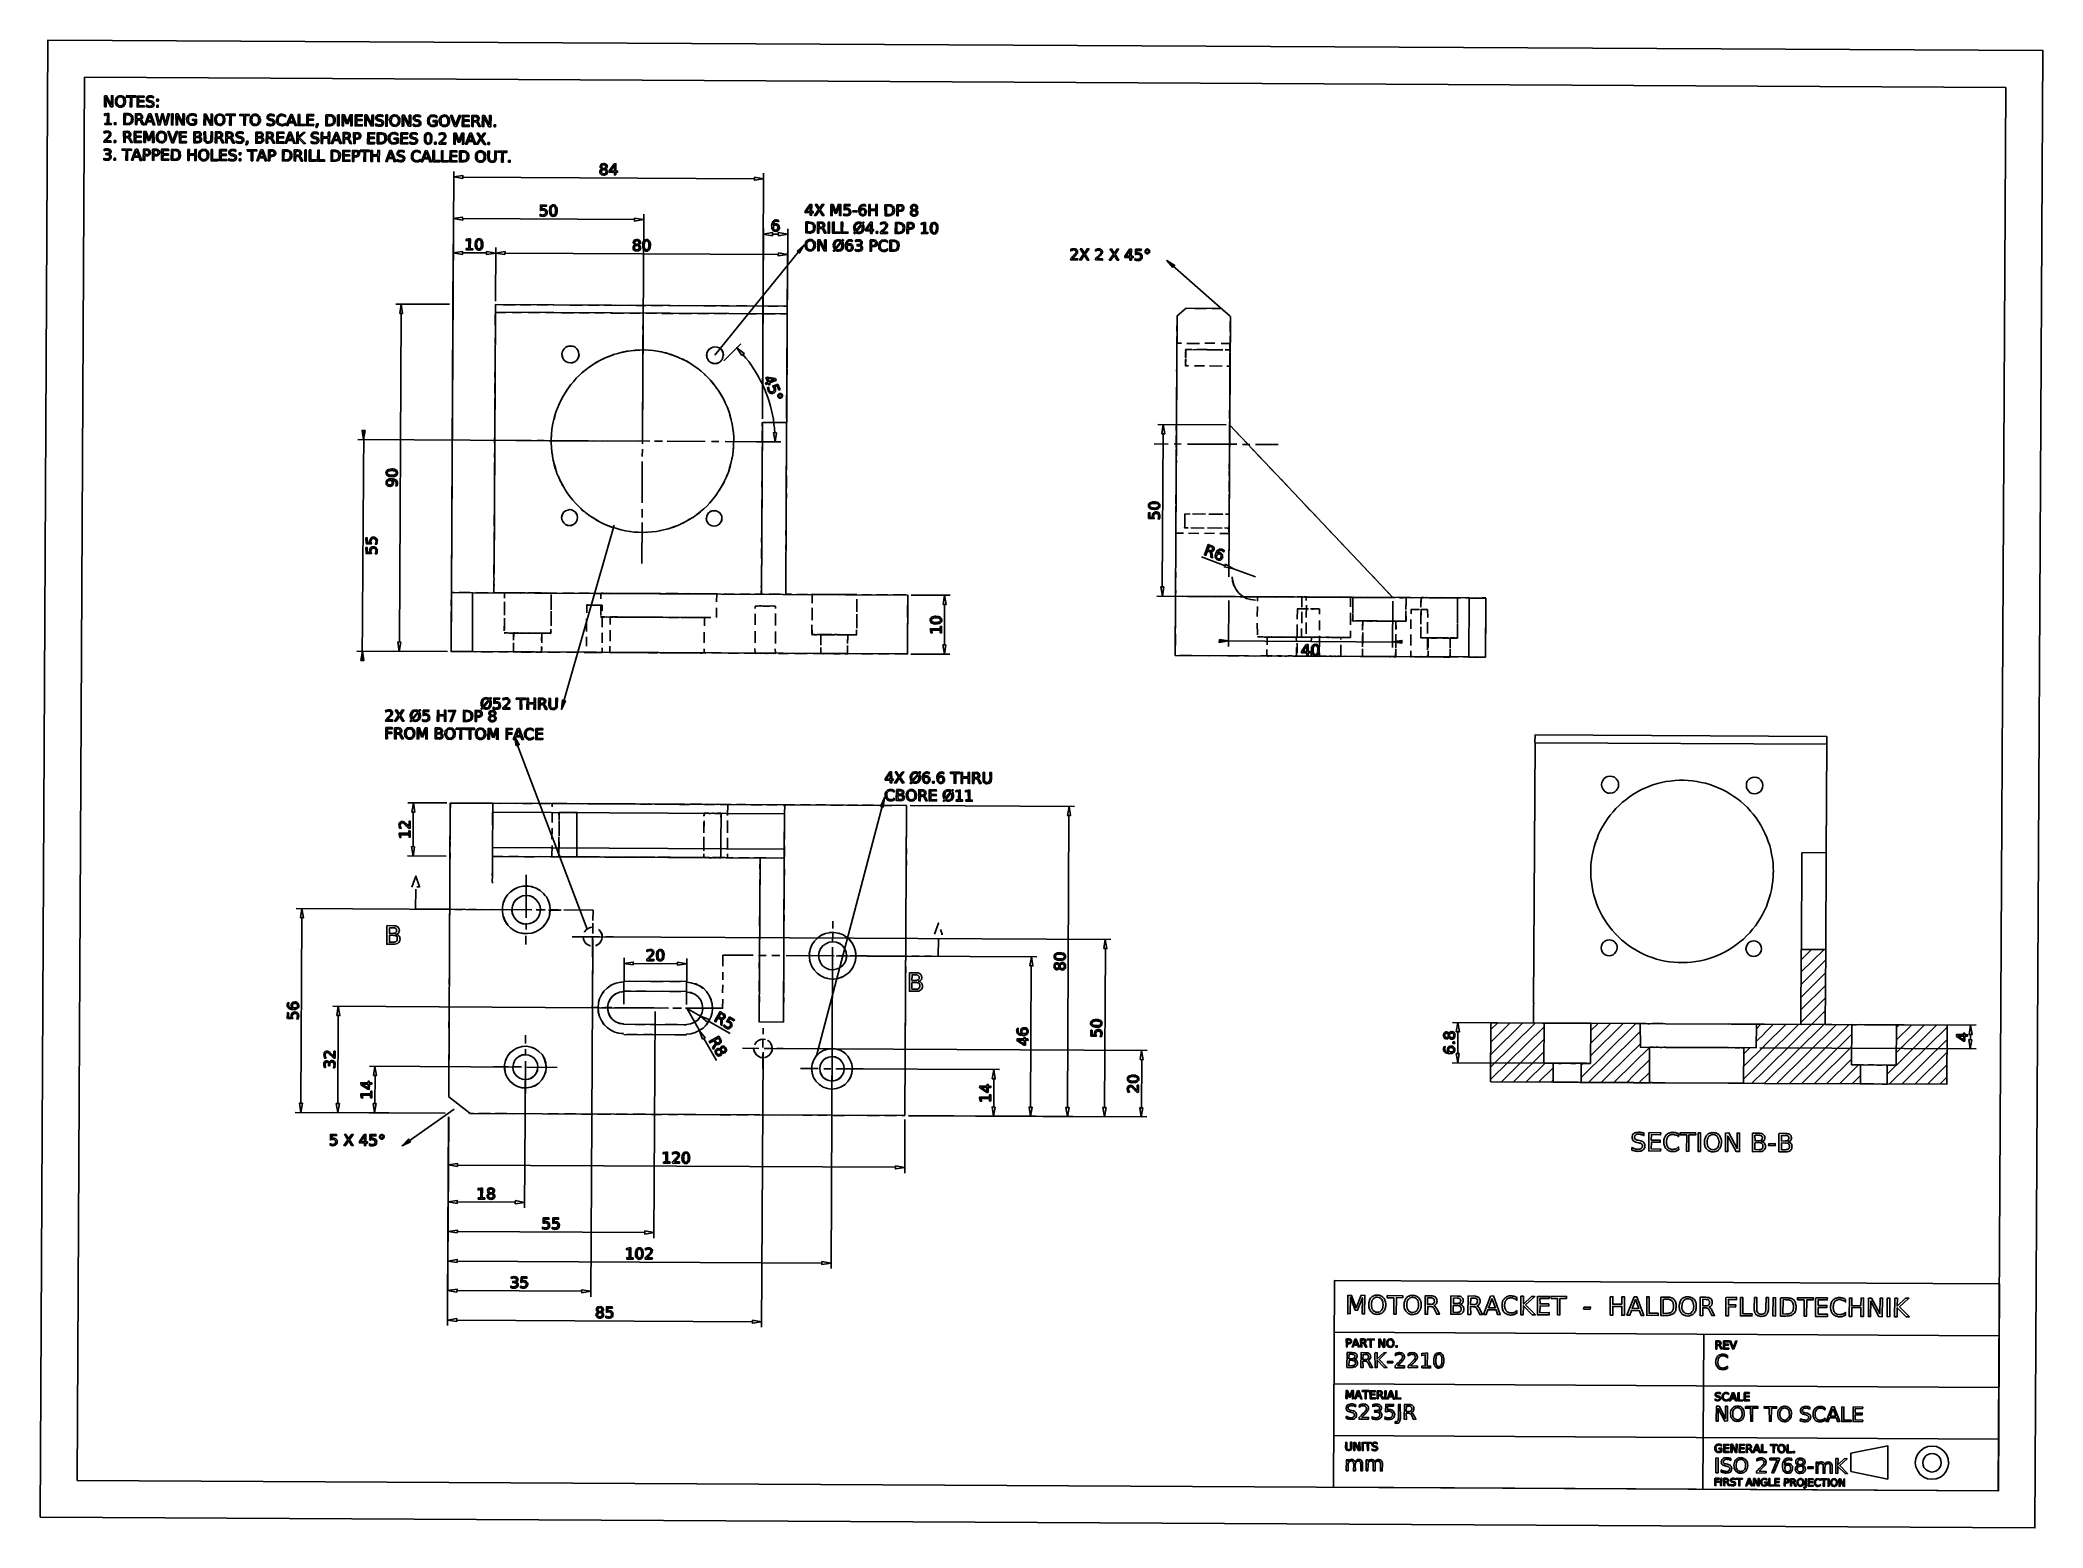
# Model space of a CAD drawing. Header units: millimetres. Extents: x -1 to 541, y -1 to 401.
import ezdxf

# ---------------------------------------------------------------- set-up
doc = ezdxf.new("R2010")
doc.units = ezdxf.units.MM

msp = doc.modelspace()

# ---------------------------------------------------------------- linework, layer by layer
for points in [[(-1.07, 1.46), (538.9, -1.43), (541.05, 398.58), (1.04, 401.44)], [(8.97, 11.38), (528.95, 8.65), (531, 388.58), (11, 391.37)], [(113.35, 363.94), (110.89, 364.37), (113.4, 364.75)], [(192.3, 364.34), (194.75, 363.87), (192.27, 363.47)], [(113.33, 352.69), (110.79, 353.11), (113.3, 353.48)], [(159.81, 353.25), (162.29, 352.83), (159.79, 352.44)], [(197.17, 348.47), (194.69, 348.87), (197.21, 349.33)], [(198.76, 349.29), (201.32, 348.88), (198.78, 348.45)], [(113.24, 343.41), (110.74, 343.82), (113.26, 344.22)], [(119.76, 344.2), (122.29, 343.76), (119.73, 343.41)], [(124.76, 343.38), (122.23, 343.76), (124.79, 344.18)], [(198.77, 343.79), (201.26, 343.37), (198.75, 343)], [(203.9, 344.27), (205.77, 345.95), (204.5, 343.79)], [(305.57, 339.83), (303.96, 341.77), (306.08, 340.4)], [(96.3, 327.41), (96.67, 329.93), (97.07, 327.42)], [(186.72, 292.7), (186.69, 293.88), (186.62, 295.08), (186.45, 296.3), (186.26, 297.46), (185.99, 298.63), (185.66, 299.85), (185.33, 300.97), (184.89, 302.11), (184.4, 303.19), (183.89, 304.3), (183.31, 305.34), (182.66, 306.33), (181.96, 307.37), (181.28, 308.29), (180.46, 309.22), (179.65, 310.07), (178.81, 310.95), (177.89, 311.75), (176.98, 312.51), (175.95, 313.15), (174.96, 313.87), (173.96, 314.47), (172.89, 314.98), (171.78, 315.53), (170.69, 315.95), (169.49, 316.35), (168.37, 316.67), (167.17, 316.98), (166.03, 317.18), (164.79, 317.37), (163.61, 317.48), (162.43, 317.52), (161.25, 317.5), (160.05, 317.45), (158.84, 317.32), (157.64, 317.17), (156.45, 316.92), (155.32, 316.57), (154.17, 316.27), (152.98, 315.8), (151.89, 315.36), (150.85, 314.89), (149.73, 314.27), (148.72, 313.64), (147.69, 312.96), (146.74, 312.25), (145.8, 311.54), (144.94, 310.72), (144.06, 309.87), (143.3, 308.92), (142.5, 308), (141.8, 307.03), (141.12, 306.03), (140.53, 305.03), (139.94, 303.97), (139.46, 302.87), (138.96, 301.79), (138.55, 300.65), (138.18, 299.51), (137.89, 298.36), (137.67, 297.15), (137.49, 295.95), (137.34, 294.73), (137.28, 293.58), (137.3, 292.36), (137.32, 291.18), (137.47, 289.96), (137.65, 288.73), (137.86, 287.56), (138.17, 286.45), (138.51, 285.27), (138.84, 284.11), (139.31, 282.99), (139.83, 281.89), (140.41, 280.88), (141, 279.82), (141.62, 278.83), (142.36, 277.81), (143.13, 276.9), (143.91, 275.99), (144.77, 275.13), (145.67, 274.34), (146.59, 273.54), (147.48, 272.82), (148.49, 272.13), (149.5, 271.49), (150.56, 270.94), (151.65, 270.4), (152.77, 269.94), (153.9, 269.52), (155.05, 269.16), (156.17, 268.82), (157.35, 268.53), (158.59, 268.37), (159.75, 268.23), (160.93, 268.17), (162.19, 268.13), (163.39, 268.16), (164.58, 268.25), (165.78, 268.4), (166.91, 268.62), (168.1, 268.89), (169.25, 269.2), (170.43, 269.57), (171.53, 270.02), (172.62, 270.51), (173.7, 271.1), (174.73, 271.67), (175.79, 272.29), (176.71, 272.98), (177.66, 273.79), (178.59, 274.53), (179.48, 275.36), (180.32, 276.25), (181.07, 277.16), (181.81, 278.12), (182.51, 279.1), (183.15, 280.13), (183.75, 281.15), (184.3, 282.24), (184.78, 283.32), (185.24, 284.41), (185.57, 285.59), (185.92, 286.74), (186.2, 287.92), (186.42, 289.1), (186.54, 290.31), (186.65, 291.49), (186.66, 292.71)], [(144.78, 316.29), (144.71, 316.89), (144.5, 317.49), (144.15, 317.92), (143.66, 318.34), (143.14, 318.54), (142.53, 318.62), (141.91, 318.53), (141.34, 318.34), (140.85, 317.93), (140.53, 317.48), (140.28, 316.9), (140.16, 316.35), (140.26, 315.76), (140.51, 315.15), (140.88, 314.72), (141.36, 314.33), (141.86, 314.09), (142.47, 314.02), (143.09, 314.08), (143.66, 314.31), (144.11, 314.69), (144.51, 315.12), (144.75, 315.69), (144.84, 316.33)], [(183.85, 316.08), (183.8, 316.69), (183.56, 317.25), (183.22, 317.67), (182.78, 318.07), (182.24, 318.27), (181.61, 318.33), (181.01, 318.31), (180.5, 318.05), (180.04, 317.75), (179.65, 317.27), (179.45, 316.72), (179.37, 316.15), (179.4, 315.56), (179.67, 314.96), (179.99, 314.52), (180.45, 314.17), (181, 313.94), (181.6, 313.88), (182.22, 313.94), (182.71, 314.12), (183.18, 314.54), (183.55, 314.94), (183.77, 315.49), (183.85, 316.1)], [(188.92, 316), (187.52, 318.11), (189.55, 316.56)], [(86.95, 295.75), (86.51, 293.24), (86.09, 295.72)], [(198.26, 295.13), (197.93, 292.64), (197.42, 295.15)], [(302.52, 294.8), (302.91, 297.33), (303.35, 294.8)], [(144.42, 272.15), (144.34, 272.69), (144.15, 273.18), (143.81, 273.63), (143.35, 274), (142.84, 274.2), (142.25, 274.32), (141.75, 274.18), (141.17, 274.01), (140.75, 273.63), (140.4, 273.25), (140.22, 272.7), (140.1, 272.14), (140.17, 271.6), (140.42, 271.04), (140.77, 270.64), (141.16, 270.26), (141.71, 270.05), (142.23, 269.98), (142.82, 270.06), (143.33, 270.27), (143.79, 270.61), (144.14, 271.08), (144.35, 271.6), (144.42, 272.12)], [(183.51, 271.89), (183.44, 272.49), (183.18, 272.97), (182.89, 273.44), (182.47, 273.71), (181.97, 273.93), (181.41, 274.02), (180.86, 273.94), (180.35, 273.72), (179.88, 273.41), (179.59, 273), (179.37, 272.51), (179.32, 271.93), (179.35, 271.38), (179.54, 270.91), (179.92, 270.47), (180.34, 270.1), (180.85, 269.89), (181.34, 269.83), (181.93, 269.89), (182.41, 270.09), (182.83, 270.41), (183.23, 270.86), (183.4, 271.38), (183.46, 271.95)], [(319.78, 259.57), (321.97, 258.3), (319.52, 258.77)], [(243.38, 248.65), (243.74, 251.13), (244.19, 248.63)], [(303.09, 253.36), (302.7, 250.84), (302.25, 253.35)], [(318.13, 239.13), (320.59, 238.73), (318.1, 238.35)], [(367.5, 238.1), (365.01, 238.47), (367.53, 238.86)], [(85.76, 233.45), (86.22, 236.01), (86.6, 233.47)], [(96.6, 238.45), (96.16, 235.89), (95.81, 238.46)], [(244.11, 237.66), (243.7, 235.14), (243.3, 237.67)], [(141.16, 222.51), (140.06, 220.19), (140.36, 222.75)], [(127.84, 210.38), (127.33, 212.87), (128.62, 210.69)], [(468.09, 176.17), (468.04, 177.37), (468, 178.59), (467.85, 179.79), (467.61, 180.97), (467.41, 182.19), (467.09, 183.34), (466.69, 184.44), (466.28, 185.56), (465.79, 186.72), (465.24, 187.8), (464.68, 188.84), (464.04, 189.84), (463.4, 190.86), (462.64, 191.82), (461.87, 192.69), (461.05, 193.62), (460.18, 194.44), (459.28, 195.26), (458.35, 196), (457.35, 196.65), (456.33, 197.35), (455.28, 197.94), (454.23, 198.52), (453.17, 199.01), (452.08, 199.45), (450.89, 199.86), (449.72, 200.22), (448.57, 200.44), (447.41, 200.72), (446.21, 200.84), (445, 200.96), (443.84, 201), (442.63, 201.02), (441.4, 200.93), (440.19, 200.81), (438.99, 200.64), (437.85, 200.38), (436.7, 200.13), (435.5, 199.74), (434.4, 199.37), (433.27, 198.86), (432.2, 198.38), (431.13, 197.76), (430.09, 197.17), (429.12, 196.52), (428.16, 195.76), (427.21, 195.04), (426.36, 194.2), (425.49, 193.36), (424.7, 192.47), (423.93, 191.54), (423.18, 190.55), (422.54, 189.58), (421.92, 188.56), (421.31, 187.48), (420.8, 186.39), (420.36, 185.29), (419.95, 184.13), (419.59, 182.98), (419.29, 181.82), (419.04, 180.63), (418.87, 179.48), (418.72, 178.25), (418.66, 177.05), (418.67, 175.86), (418.72, 174.68), (418.83, 173.48), (419.02, 172.29), (419.26, 171.1), (419.49, 169.88), (419.89, 168.78), (420.23, 167.61), (420.69, 166.5), (421.19, 165.41), (421.77, 164.35), (422.36, 163.31), (423.01, 162.32), (423.72, 161.34), (424.47, 160.43), (425.28, 159.48), (426.13, 158.62), (427.01, 157.85), (427.91, 157.05), (428.87, 156.32), (429.87, 155.62), (430.92, 155), (432, 154.42), (433.08, 153.88), (434.12, 153.4), (435.28, 153), (436.44, 152.61), (437.57, 152.3), (438.74, 152.07), (439.98, 151.84), (441.17, 151.76), (442.35, 151.68), (443.54, 151.65), (444.76, 151.67), (445.92, 151.74), (447.11, 151.91), (448.33, 152.09), (449.53, 152.37), (450.68, 152.72), (451.82, 153.11), (452.94, 153.54), (453.99, 154.05), (455.07, 154.55), (456.13, 155.18), (457.13, 155.84), (458.15, 156.55), (459.04, 157.24), (459.98, 158.03), (460.85, 158.87), (461.72, 159.72), (462.46, 160.68), (463.22, 161.57), (463.9, 162.56), (464.55, 163.63), (465.12, 164.63), (465.69, 165.76), (466.19, 166.84), (466.58, 167.97), (466.96, 169.09), (467.29, 170.23), (467.6, 171.39), (467.78, 172.58), (467.95, 173.78), (468.02, 174.98), (468.04, 176.21)], [(426.19, 199.83), (426.14, 200.38), (425.9, 200.96), (425.55, 201.42), (425.05, 201.83), (424.49, 202.06), (423.87, 202.13), (423.31, 202.07), (422.78, 201.81), (422.24, 201.44), (421.89, 200.98), (421.64, 200.43), (421.57, 199.85), (421.67, 199.2), (421.9, 198.69), (422.27, 198.17), (422.7, 197.83), (423.27, 197.56), (423.89, 197.52), (424.5, 197.62), (425.06, 197.8), (425.5, 198.2), (425.89, 198.66), (426.14, 199.23), (426.21, 199.82)], [(465.23, 199.58), (465.15, 200.19), (464.99, 200.72), (464.59, 201.17), (464.13, 201.55), (463.59, 201.79), (463.03, 201.85), (462.43, 201.78), (461.86, 201.59), (461.43, 201.2), (461.03, 200.73), (460.81, 200.24), (460.77, 199.6), (460.85, 199.01), (461.07, 198.48), (461.43, 198.03), (461.84, 197.65), (462.38, 197.47), (462.98, 197.32), (463.58, 197.41), (464.15, 197.67), (464.61, 197.98), (464.98, 198.48), (465.17, 199.05), (465.25, 199.56)], [(226.39, 193.95), (227.47, 196.26), (227.17, 193.74)], [(99.56, 192.39), (100, 194.93), (100.36, 192.4)], [(277.06, 191.43), (277.46, 193.94), (277.83, 191.44)], [(100.31, 182.98), (99.91, 180.49), (99.49, 183.04)], [(137, 165.91), (136.9, 167.12), (136.54, 168.33), (135.98, 169.44), (135.24, 170.36), (134.31, 171.19), (133.2, 171.8), (132.06, 172.2), (130.89, 172.4), (129.61, 172.33), (128.41, 172.09), (127.34, 171.57), (126.33, 170.88), (125.48, 169.98), (124.76, 168.93), (124.3, 167.8), (124.08, 166.58), (124.07, 165.38), (124.28, 164.12), (124.77, 162.99), (125.41, 161.98), (126.27, 161.05), (127.26, 160.34), (128.37, 159.82), (129.58, 159.53), (130.77, 159.52), (132.03, 159.63), (133.2, 160.07), (134.27, 160.68), (135.17, 161.45), (135.9, 162.42), (136.52, 163.52), (136.87, 164.71), (136.96, 165.93)], [(134.37, 165.94), (134.29, 166.92), (133.86, 167.87), (133.25, 168.67), (132.49, 169.32), (131.51, 169.7), (130.53, 169.8), (129.5, 169.72), (128.61, 169.28), (127.82, 168.67), (127.15, 167.92), (126.79, 166.93), (126.63, 165.97), (126.75, 164.96), (127.14, 164.04), (127.76, 163.24), (128.53, 162.61), (129.5, 162.18), (130.49, 162.07), (131.52, 162.22), (132.47, 162.6), (133.24, 163.16), (133.83, 163.97), (134.24, 164.91), (134.38, 165.95)], [(69.39, 163.78), (69.8, 166.29), (70.21, 163.78)], [(219.8, 153.47), (219.66, 154.7), (219.33, 155.84), (218.81, 156.86), (218.07, 157.82), (217.16, 158.63), (216.12, 159.22), (214.97, 159.62), (213.76, 159.83), (212.6, 159.73), (211.4, 159.5), (210.35, 159.03), (209.34, 158.28), (208.52, 157.44), (207.87, 156.45), (207.38, 155.29), (207.17, 154.11), (207.17, 152.92), (207.38, 151.76), (207.81, 150.62), (208.45, 149.65), (209.25, 148.76), (210.24, 148.03), (211.33, 147.56), (212.49, 147.27), (213.71, 147.17), (214.88, 147.34), (216.03, 147.74), (217.07, 148.34), (217.99, 149.08), (218.78, 150.04), (219.33, 151.14), (219.66, 152.25), (219.78, 153.45)], [(217.21, 153.45), (217.11, 154.43), (216.72, 155.39), (216.17, 156.14), (215.39, 156.8), (214.47, 157.18), (213.48, 157.27), (212.48, 157.15), (211.6, 156.77), (210.77, 156.22), (210.18, 155.38), (209.8, 154.52), (209.67, 153.54), (209.78, 152.55), (210.14, 151.59), (210.73, 150.8), (211.53, 150.25), (212.48, 149.82), (213.43, 149.72), (214.4, 149.85), (215.31, 150.22), (216.14, 150.82), (216.73, 151.62), (217.1, 152.48), (217.27, 153.47)], [(286.86, 155.44), (287.25, 157.89), (287.71, 155.44)], [(425.8, 155.61), (425.77, 156.2), (425.52, 156.71), (425.16, 157.16), (424.74, 157.51), (424.19, 157.71), (423.67, 157.78), (423.13, 157.74), (422.61, 157.51), (422.13, 157.14), (421.78, 156.72), (421.61, 156.19), (421.47, 155.61), (421.58, 155.11), (421.78, 154.6), (422.12, 154.12), (422.59, 153.77), (423.09, 153.57), (423.66, 153.5), (424.21, 153.59), (424.7, 153.77), (425.13, 154.12), (425.48, 154.53), (425.75, 155.06), (425.79, 155.65)], [(464.88, 155.43), (464.82, 155.95), (464.56, 156.46), (464.24, 156.88), (463.83, 157.27), (463.33, 157.43), (462.76, 157.54), (462.23, 157.44), (461.72, 157.23), (461.29, 156.89), (460.98, 156.46), (460.77, 156), (460.67, 155.41), (460.72, 154.91), (460.97, 154.36), (461.3, 153.97), (461.68, 153.59), (462.23, 153.37), (462.76, 153.3), (463.29, 153.41), (463.77, 153.59), (464.21, 153.94), (464.59, 154.35), (464.79, 154.86), (464.87, 155.4)], [(266.84, 150.74), (267.26, 153.18), (267.67, 150.73)], [(159.46, 151.01), (156.97, 151.37), (159.47, 151.79)], [(171.47, 151.73), (174.02, 151.28), (171.5, 150.94)], [(79.24, 137.31), (79.65, 139.83), (80.08, 137.31)], [(179.67, 135.47), (177.71, 137.12), (180.04, 136.22)], [(178.28, 130.87), (177.42, 133.21), (178.97, 131.29)], [(382.26, 132.89), (382.68, 135.39), (383.11, 132.87)], [(521.84, 130.77), (521.39, 128.26), (521.01, 130.8)], [(521.05, 132.14), (521.43, 134.66), (521.85, 132.17)], [(135.94, 123.34), (135.81, 124.54), (135.43, 125.69), (134.81, 126.73), (133.97, 127.61), (132.95, 128.34), (131.83, 128.77), (130.64, 129), (129.44, 128.92), (128.2, 128.57), (127.15, 127.99), (126.2, 127.22), (125.48, 126.27), (124.95, 125.15), (124.68, 123.98), (124.68, 122.75), (124.91, 121.55), (125.44, 120.44), (126.18, 119.47), (127.13, 118.68), (128.15, 118.11), (129.32, 117.78), (130.55, 117.7), (131.78, 117.92), (132.94, 118.38), (133.9, 119), (134.77, 119.87), (135.42, 120.98), (135.81, 122.11), (135.95, 123.29)], [(133.66, 123.31), (133.6, 124.22), (133.25, 125.01), (132.69, 125.73), (132.03, 126.25), (131.22, 126.59), (130.33, 126.7), (129.41, 126.64), (128.59, 126.25), (127.9, 125.77), (127.34, 125.02), (127.06, 124.21), (126.88, 123.34), (127, 122.48), (127.36, 121.65), (127.86, 120.98), (128.58, 120.45), (129.43, 120.1), (130.29, 119.96), (131.15, 120.06), (131.97, 120.39), (132.68, 120.97), (133.23, 121.67), (133.53, 122.43), (133.66, 123.32)], [(218.8, 122.86), (218.68, 124.1), (218.24, 125.23), (217.58, 126.34), (216.76, 127.17), (215.71, 127.84), (214.55, 128.23), (213.3, 128.38), (212.1, 128.29), (210.94, 127.84), (209.91, 127.19), (209.04, 126.35), (208.37, 125.34), (207.93, 124.18), (207.78, 122.96), (207.9, 121.72), (208.29, 120.52), (209, 119.47), (209.86, 118.65), (210.89, 117.95), (212.07, 117.56), (213.25, 117.39), (214.5, 117.53), (215.63, 117.9), (216.72, 118.57), (217.56, 119.48), (218.27, 120.5), (218.66, 121.68), (218.81, 122.84)], [(216.61, 122.86), (216.48, 123.76), (216.13, 124.52), (215.62, 125.23), (214.93, 125.77), (214.13, 126.08), (213.29, 126.21), (212.46, 126.07), (211.67, 125.76), (210.96, 125.28), (210.46, 124.57), (210.08, 123.79), (210.01, 122.93), (210.11, 122.04), (210.39, 121.24), (210.93, 120.57), (211.62, 120.03), (212.39, 119.68), (213.26, 119.57), (214.13, 119.71), (214.92, 120.06), (215.6, 120.58), (216.13, 121.22), (216.48, 122.05), (216.56, 122.9)], [(296.68, 125.37), (297.09, 127.84), (297.51, 125.32)], [(383.03, 127.02), (382.64, 124.5), (382.25, 126.99)], [(89.17, 121.07), (89.56, 123.55), (89.98, 121.07)], [(256.65, 120.18), (257.06, 122.68), (257.47, 120.14)], [(69.98, 113.57), (69.56, 111.05), (69.15, 113.54)], [(79.97, 113.51), (79.52, 111.04), (79.11, 113.48)], [(89.93, 113.49), (89.5, 110.97), (89.1, 113.47)], [(257.44, 112.54), (257.02, 110.05), (256.62, 112.56)], [(267.48, 112.48), (267.02, 110.04), (266.64, 112.52)], [(277.44, 112.45), (277.02, 109.97), (276.61, 112.43)], [(287.48, 112.43), (287.02, 109.91), (286.59, 112.38)], [(297.44, 112.34), (297.01, 109.84), (296.61, 112.34)], [(99.22, 103.13), (96.91, 102.05), (98.7, 103.84)], [(111.95, 96.4), (109.46, 96.85), (111.95, 97.22)], [(230.47, 96.63), (232.97, 96.21), (230.46, 95.8)], [(111.87, 86.45), (109.39, 86.86), (111.86, 87.25)], [(127.6, 87.2), (130.08, 86.73), (127.57, 86.37)], [(111.84, 78.44), (109.38, 78.82), (111.88, 79.23)], [(162.59, 78.99), (165.11, 78.58), (162.61, 78.14)], [(111.83, 70.44), (109.35, 70.84), (111.81, 71.26)], [(210.53, 70.72), (213.02, 70.27), (210.52, 69.92)], [(349.01, 9.57), (529, 8.6), (529.27, 64.65), (349.28, 65.54)], [(111.74, 62.39), (109.26, 62.83), (111.8, 63.25)], [(145.52, 63.05), (148.01, 62.65), (145.55, 62.26)], [(111.72, 54.44), (109.19, 54.84), (111.72, 55.26)], [(191.75, 54.79), (194.24, 54.42), (191.75, 54)], [(489.01, 13.83), (499.03, 11.79), (499.08, 20.79), (489.07, 18.86)], [(515.52, 16.2), (515.4, 17.32), (514.92, 18.47), (514.21, 19.36), (513.31, 20.11), (512.23, 20.59), (511.01, 20.68), (509.87, 20.58), (508.83, 20.14), (507.85, 19.38), (507.13, 18.47), (506.69, 17.37), (506.51, 16.21), (506.69, 15.08), (507.15, 13.99), (507.84, 13.05), (508.78, 12.34), (509.82, 11.85), (511.01, 11.75), (512.16, 11.85), (513.28, 12.28), (514.19, 13.05), (514.88, 13.95), (515.34, 15.02), (515.54, 16.16)], [(513.51, 16.21), (513.43, 16.87), (513.2, 17.45), (512.79, 17.99), (512.31, 18.41), (511.7, 18.6), (511.06, 18.74), (510.42, 18.66), (509.76, 18.35), (509.29, 17.98), (508.87, 17.49), (508.6, 16.87), (508.53, 16.23), (508.61, 15.6), (508.82, 14.97), (509.24, 14.49), (509.76, 14.08), (510.39, 13.83), (510.99, 13.71), (511.66, 13.82), (512.26, 14.03), (512.77, 14.47), (513.17, 14.98), (513.43, 15.58), (513.51, 16.2)]]:
    msp.add_lwpolyline(points, close=True)
for points in [[(16.39, 386.34), (16.96, 386.34), (18.23, 383.83), (18.25, 386.36), (18.67, 386.34), (18.62, 383.34), (18.1, 383.34), (16.77, 385.83), (16.79, 383.36), (16.41, 383.39), (16.39, 386.36)], [(20.66, 386.35), (20.97, 386.38), (21.27, 386.26), (21.52, 386.14), (21.67, 385.94), (21.84, 385.74), (21.98, 385.48), (22.05, 385.16), (22.04, 384.8), (22.05, 384.51), (21.94, 384.2), (21.82, 383.9), (21.71, 383.69), (21.48, 383.48), (21.21, 383.38), (20.94, 383.27), (20.68, 383.25), (20.35, 383.28), (20.13, 383.36), (19.9, 383.5), (19.64, 383.68), (19.49, 383.96), (19.36, 384.22), (19.31, 384.47), (19.32, 384.84), (19.31, 385.16), (19.39, 385.5), (19.53, 385.74), (19.67, 386), (19.89, 386.14), (20.09, 386.25), (20.42, 386.38), (20.71, 386.38)], [(20.69, 386.02), (20.48, 386.05), (20.29, 385.95), (20.11, 385.84), (19.97, 385.72), (19.84, 385.52), (19.77, 385.32), (19.72, 385.13), (19.74, 384.82), (19.71, 384.6), (19.75, 384.31), (19.88, 384.08), (19.99, 383.91), (20.13, 383.79), (20.24, 383.71), (20.45, 383.6), (20.7, 383.63), (20.87, 383.65), (21.04, 383.71), (21.25, 383.8), (21.39, 383.92), (21.48, 384.1), (21.54, 384.3), (21.63, 384.58), (21.66, 384.85), (21.64, 385.07), (21.55, 385.34), (21.51, 385.52), (21.42, 385.73), (21.27, 385.88), (21.06, 385.97), (20.9, 386.06), (20.72, 386.09)], [(22.28, 386.35), (24.86, 386.32), (24.8, 385.99), (23.76, 385.94), (23.74, 383.33), (23.32, 383.34), (23.37, 385.97), (22.28, 385.96), (22.32, 386.34)], [(25.25, 386.29), (27.09, 386.27), (27.1, 385.94), (25.6, 385.94), (25.64, 385.09), (27.02, 385.08), (27.06, 384.71), (25.6, 384.75), (25.62, 383.64), (27.16, 383.61), (27.13, 383.33), (25.2, 383.29), (25.26, 386.3)], [(29.6, 386.19), (29.62, 385.76), (29.54, 385.85), (29.42, 385.91), (29.3, 385.91), (29.15, 385.96), (29.11, 385.97), (28.99, 386), (28.92, 385.98), (28.81, 385.99), (28.63, 385.99), (28.52, 385.99), (28.37, 385.92), (28.3, 385.89), (28.19, 385.85), (28.17, 385.74), (28.09, 385.65), (28.12, 385.49), (28.08, 385.4), (28.16, 385.32), (28.16, 385.28), (28.18, 385.2), (28.29, 385.15), (28.42, 385.12), (28.49, 385.08), (28.65, 385.02), (28.89, 385.02), (29.15, 384.92), (29.32, 384.87), (29.45, 384.8), (29.57, 384.69), (29.68, 384.58), (29.71, 384.46), (29.75, 384.29), (29.76, 384.14), (29.78, 383.88), (29.74, 383.76), (29.62, 383.58), (29.52, 383.43), (29.33, 383.36), (29.15, 383.31), (28.88, 383.27), (28.62, 383.24), (28.5, 383.2), (28.42, 383.25), (28.29, 383.23), (28.18, 383.29), (28.03, 383.33), (27.93, 383.34), (27.85, 383.4), (27.67, 383.41), (27.7, 383.81), (27.81, 383.77), (27.9, 383.69), (28.08, 383.66), (28.15, 383.62), (28.32, 383.61), (28.44, 383.56), (28.55, 383.53), (28.66, 383.57), (28.79, 383.57), (28.98, 383.59), (29.08, 383.63), (29.18, 383.7), (29.24, 383.77), (29.3, 383.82), (29.37, 383.94), (29.4, 384.05), (29.37, 384.18), (29.32, 384.26), (29.28, 384.33), (29.21, 384.41), (29.15, 384.5), (29.09, 384.53), (28.96, 384.6), (28.77, 384.65), (28.56, 384.64), (28.35, 384.75), (28.12, 384.76), (28.01, 384.86), (27.9, 384.98), (27.78, 385.07), (27.76, 385.16), (27.7, 385.36), (27.71, 385.46), (27.73, 385.69), (27.74, 385.86), (27.82, 385.99), (27.98, 386.13), (28.15, 386.23), (28.34, 386.31), (28.48, 386.36), (28.77, 386.35), (28.84, 386.34), (28.99, 386.32), (29.04, 386.32), (29.19, 386.33), (29.3, 386.27), (29.36, 386.27), (29.52, 386.19), (29.64, 386.22)], [(30.48, 385.41), (30.97, 385.41), (30.96, 384.91), (30.49, 384.93), (30.53, 385.44)], [(16.44, 378.9), (17.11, 378.86), (17.15, 381.19), (16.39, 381.01), (16.4, 381.43), (17.13, 381.52), (17.55, 381.52), (17.52, 378.87), (18.18, 378.87), (18.21, 378.56), (16.49, 378.56), (16.45, 378.88)], [(21.61, 381.55), (22.46, 381.52), (22.84, 381.51), (23.2, 381.42), (23.51, 381.34), (23.73, 381.12), (23.88, 380.98), (24.01, 380.68), (24.06, 380.36), (24.12, 380.04), (24.06, 379.67), (24.04, 379.36), (23.88, 379.1), (23.69, 378.87), (23.47, 378.73), (23.17, 378.57), (22.85, 378.56), (22.42, 378.53), (21.58, 378.53), (21.61, 381.54)], [(22.03, 381.19), (21.97, 378.85), (22.5, 378.84), (22.74, 378.88), (23.04, 378.9), (23.2, 379), (23.42, 379.11), (23.51, 379.3), (23.59, 379.48), (23.64, 379.7), (23.66, 380.02), (23.71, 380.29), (23.65, 380.54), (23.51, 380.77), (23.39, 380.91), (23.22, 381), (23.01, 381.1), (22.8, 381.17), (22.51, 381.22), (22, 381.2)], [(26.21, 379.91), (26.26, 379.87), (26.31, 379.81), (26.39, 379.8), (26.42, 379.71), (26.53, 379.66), (26.53, 379.54), (26.61, 379.44), (26.7, 379.34), (27.12, 378.48), (26.68, 378.52), (26.24, 379.24), (26.17, 379.41), (26.16, 379.55), (26.09, 379.57), (26, 379.64), (25.93, 379.69), (25.85, 379.76), (25.73, 379.79), (25.63, 379.76), (25.19, 379.78), (25.15, 378.5), (24.75, 378.53), (24.76, 381.47), (25.7, 381.52), (25.96, 381.49), (26.12, 381.47), (26.32, 381.38), (26.43, 381.31), (26.53, 381.14), (26.61, 381.03), (26.69, 380.85), (26.72, 380.66), (26.68, 380.5), (26.66, 380.4), (26.62, 380.28), (26.59, 380.18), (26.5, 380.07), (26.43, 380), (26.27, 379.92), (26.2, 379.91)], [(25.17, 381.2), (25.16, 380.13), (25.68, 380.07), (25.84, 380.08), (25.92, 380.11), (26.06, 380.18), (26.15, 380.21), (26.16, 380.34), (26.22, 380.41), (26.29, 380.52), (26.3, 380.63), (26.29, 380.79), (26.25, 380.85), (26.22, 380.94), (26.11, 381), (26.03, 381.09), (25.94, 381.11), (25.82, 381.16), (25.7, 381.16), (25.17, 381.2)], [(28.37, 381.48), (28.89, 381.48), (30.01, 378.46), (29.58, 378.47), (29.3, 379.28), (27.96, 379.28), (27.64, 378.46), (27.26, 378.53), (28.41, 381.48)], [(28.66, 381.07), (28.1, 379.61), (29.19, 379.62), (28.63, 381.08)], [(30.16, 381.47), (30.61, 381.49), (31.23, 378.94), (31.87, 381.46), (32.28, 381.46), (32.91, 378.94), (33.54, 381.47), (33.96, 381.45), (33.21, 378.49), (32.69, 378.48), (32.08, 381.04), (31.43, 378.45), (30.89, 378.47), (30.14, 381.49)], [(30.51, 383.78), (30.92, 383.77), (30.89, 383.26), (30.5, 383.25), (30.53, 383.8)], [(34.51, 381.44), (34.93, 381.42), (34.89, 378.45), (34.49, 378.45), (34.52, 381.43)], [(35.75, 381.46), (36.3, 381.47), (37.62, 378.9), (37.62, 381.42), (38, 381.44), (37.97, 378.43), (37.41, 378.45), (36.13, 380.95), (36.1, 378.42), (35.73, 378.47), (35.71, 381.46)], [(40.83, 378.85), (40.85, 379.69), (40.16, 379.66), (40.17, 379.97), (41.28, 379.97), (41.27, 378.72), (41.12, 378.59), (40.99, 378.58), (40.84, 378.48), (40.73, 378.42), (40.59, 378.4), (40.45, 378.41), (40.26, 378.35), (40.13, 378.4), (39.75, 378.41), (39.51, 378.5), (39.23, 378.62), (39.04, 378.8), (38.86, 379.02), (38.74, 379.31), (38.66, 379.59), (38.6, 379.92), (38.63, 380.25), (38.73, 380.58), (38.88, 380.88), (39.01, 381.04), (39.28, 381.29), (39.5, 381.35), (39.8, 381.43), (40.15, 381.47), (40.28, 381.47), (40.4, 381.44), (40.53, 381.47), (40.66, 381.41), (40.78, 381.38), (40.93, 381.33), (41.06, 381.29), (41.15, 381.17), (41.18, 380.74), (41.02, 380.87), (40.94, 380.94), (40.8, 380.99), (40.67, 381.02), (40.55, 381.09), (40.41, 381.12), (40.29, 381.13), (40.17, 381.16), (39.89, 381.13), (39.71, 381.05), (39.49, 380.99), (39.31, 380.85), (39.21, 380.7), (39.15, 380.45), (39.08, 380.24), (39.08, 379.95), (39.04, 379.62), (39.13, 379.43), (39.22, 379.2), (39.31, 379.03), (39.45, 378.88), (39.7, 378.77), (39.91, 378.74), (40.13, 378.71), (40.22, 378.7), (40.37, 378.71), (40.46, 378.72), (40.52, 378.71), (40.61, 378.75), (40.7, 378.8), (40.79, 378.79), (40.83, 378.87)], [(43.28, 381.39), (43.85, 381.37), (45.17, 378.88), (45.21, 381.39), (45.59, 381.39), (45.59, 378.4), (45.05, 378.4), (43.72, 380.94), (43.68, 378.39), (43.26, 378.44), (43.33, 381.39)], [(47.57, 381.41), (47.9, 381.4), (48.16, 381.32), (48.43, 381.22), (48.61, 381), (48.77, 380.78), (48.86, 380.52), (48.97, 380.23), (48.97, 379.89), (48.94, 379.51), (48.85, 379.22), (48.73, 378.99), (48.63, 378.74), (48.39, 378.57), (48.15, 378.44), (47.9, 378.34), (47.61, 378.33), (47.26, 378.35), (46.99, 378.46), (46.79, 378.54), (46.55, 378.73), (46.39, 379), (46.31, 379.23), (46.21, 379.53), (46.22, 379.87), (46.24, 380.26), (46.3, 380.52), (46.44, 380.77), (46.57, 381.01), (46.78, 381.19), (47.06, 381.31), (47.31, 381.4), (47.6, 381.43)], [(47.59, 381.1), (47.35, 381.1), (47.19, 381.06), (47.01, 380.92), (46.93, 380.81), (46.78, 380.62), (46.71, 380.42), (46.63, 380.16), (46.63, 379.88), (46.66, 379.63), (46.68, 379.38), (46.75, 379.14), (46.87, 379), (47, 378.83), (47.17, 378.75), (47.39, 378.66), (47.55, 378.64), (47.77, 378.67), (47.96, 378.73), (48.18, 378.85), (48.3, 379.01), (48.41, 379.18), (48.45, 379.36), (48.51, 379.6), (48.57, 379.9), (48.52, 380.16), (48.49, 380.38), (48.42, 380.61), (48.32, 380.79), (48.16, 380.94), (48, 381.04), (47.81, 381.11), (47.62, 381.14)], [(49.19, 381.39), (51.77, 381.38), (51.76, 381), (50.64, 381.05), (50.66, 378.34), (50.24, 378.35), (50.29, 381.01), (49.22, 381.07), (49.2, 381.38)], [(53.06, 381.33), (55.54, 381.31), (55.59, 381), (54.51, 380.99), (54.45, 378.38), (54.1, 378.35), (54.1, 380.98), (52.99, 381.01), (53, 381.38)], [(57.17, 381.4), (57.44, 381.34), (57.74, 381.28), (57.95, 381.12), (58.16, 380.96), (58.32, 380.74), (58.45, 380.48), (58.51, 380.14), (58.57, 379.81), (58.56, 379.5), (58.45, 379.17), (58.36, 378.94), (58.2, 378.71), (57.95, 378.51), (57.73, 378.41), (57.46, 378.33), (57.13, 378.26), (56.83, 378.29), (56.56, 378.41), (56.35, 378.52), (56.17, 378.73), (56.01, 378.96), (55.83, 379.2), (55.76, 379.52), (55.79, 379.87), (55.77, 380.21), (55.88, 380.51), (56.01, 380.78), (56.15, 380.96), (56.33, 381.12), (56.58, 381.28), (56.9, 381.35), (57.15, 381.36)], [(57.2, 381.07), (56.98, 381.01), (56.81, 380.97), (56.61, 380.88), (56.47, 380.72), (56.37, 380.57), (56.3, 380.32), (56.21, 380.14), (56.19, 379.8), (56.24, 379.57), (56.29, 379.35), (56.32, 379.15), (56.43, 378.96), (56.61, 378.79), (56.77, 378.7), (56.96, 378.65), (57.15, 378.62), (57.37, 378.61), (57.58, 378.66), (57.75, 378.76), (57.85, 378.93), (57.99, 379.1), (58.09, 379.33), (58.13, 379.54), (58.1, 379.81), (58.09, 380.06), (58.06, 380.35), (57.96, 380.52), (57.9, 380.7), (57.73, 380.87), (57.58, 380.96), (57.37, 381.03), (57.17, 381.03)], [(62.32, 381.21), (62.28, 380.81), (62.17, 380.84), (62.09, 380.89), (61.97, 380.96), (61.88, 380.99), (61.74, 380.98), (61.66, 381), (61.59, 381), (61.48, 381.03), (61.34, 381), (61.19, 381.03), (61.04, 380.96), (60.93, 380.92), (60.9, 380.85), (60.85, 380.79), (60.77, 380.68), (60.79, 380.58), (60.75, 380.47), (60.81, 380.34), (60.83, 380.29), (60.88, 380.22), (60.96, 380.23), (61.08, 380.15), (61.22, 380.12), (61.34, 380.11), (61.62, 380.06), (61.81, 380.01), (61.98, 379.93), (62.14, 379.83), (62.25, 379.74), (62.37, 379.59), (62.4, 379.49), (62.48, 379.3), (62.44, 379.17), (62.48, 378.95), (62.4, 378.78), (62.27, 378.61), (62.16, 378.45), (62, 378.4), (61.83, 378.31), (61.59, 378.27), (61.31, 378.23), (61.2, 378.24), (61.08, 378.29), (61, 378.3), (60.88, 378.31), (60.76, 378.32), (60.6, 378.38), (60.46, 378.39), (60.34, 378.45), (60.36, 378.84), (60.48, 378.81), (60.6, 378.76), (60.76, 378.68), (60.85, 378.65), (60.95, 378.62), (61.12, 378.62), (61.17, 378.62), (61.35, 378.59), (61.47, 378.61), (61.63, 378.58), (61.76, 378.64), (61.82, 378.69), (61.92, 378.81), (62, 378.89), (62.04, 379), (62.06, 379.13), (62.02, 379.23), (62.02, 379.34), (61.94, 379.37), (61.94, 379.43), (61.86, 379.53), (61.71, 379.59), (61.64, 379.58), (61.48, 379.65), (61.22, 379.7), (60.99, 379.75), (60.83, 379.81), (60.71, 379.92), (60.6, 379.99), (60.46, 380.08), (60.43, 380.24), (60.38, 380.36), (60.39, 380.5), (60.37, 380.72), (60.45, 380.88), (60.55, 380.98), (60.63, 381.17), (60.77, 381.23), (61.01, 381.34), (61.16, 381.37), (61.42, 381.35), (61.55, 381.39), (61.61, 381.38), (61.73, 381.32), (61.84, 381.3), (61.96, 381.29), (62.04, 381.28), (62.21, 381.21), (62.27, 381.21)], [(65.35, 381.05), (65.38, 380.64), (65.24, 380.76), (65.13, 380.82), (65.05, 380.85), (64.95, 380.96), (64.82, 380.94), (64.67, 381.03), (64.58, 380.98), (64.43, 380.98), (64.22, 381.01), (64.01, 380.96), (63.8, 380.83), (63.62, 380.68), (63.49, 380.54), (63.46, 380.3), (63.38, 380.11), (63.35, 379.77), (63.4, 379.55), (63.42, 379.25), (63.53, 379.06), (63.64, 378.9), (63.79, 378.78), (63.99, 378.64), (64.2, 378.58), (64.44, 378.58), (64.53, 378.57), (64.7, 378.6), (64.82, 378.64), (64.91, 378.65), (64.99, 378.7), (65.16, 378.78), (65.22, 378.87), (65.32, 378.93), (65.36, 378.5), (65.21, 378.43), (65.14, 378.41), (65.02, 378.36), (64.87, 378.3), (64.77, 378.29), (64.64, 378.23), (64.54, 378.22), (64.4, 378.22), (64.09, 378.26), (63.79, 378.38), (63.52, 378.45), (63.31, 378.63), (63.14, 378.91), (63.03, 379.14), (62.96, 379.49), (62.95, 379.82), (62.99, 380.13), (63.07, 380.43), (63.15, 380.69), (63.32, 380.92), (63.58, 381.09), (63.8, 381.25), (64.05, 381.35), (64.41, 381.38), (64.55, 381.34), (64.67, 381.31), (64.79, 381.31), (64.92, 381.25), (65.01, 381.23), (65.12, 381.22), (65.24, 381.13), (65.39, 381.03)], [(66.76, 381.27), (67.2, 381.27), (68.36, 378.29), (67.94, 378.28), (67.63, 379.05), (66.31, 379.05), (66.05, 378.3), (65.59, 378.32), (66.78, 381.3)], [(66.99, 380.89), (66.45, 379.39), (67.56, 379.36), (66.98, 380.9)], [(68.79, 381.25), (69.23, 381.25), (69.22, 378.61), (70.66, 378.64), (70.65, 378.26), (68.77, 378.27), (68.82, 381.24)], [(71.1, 381.24), (72.97, 381.29), (73.02, 380.94), (71.51, 380.91), (71.48, 380.03), (72.94, 380.05), (72.89, 379.71), (71.48, 379.72), (71.5, 378.59), (73.01, 378.61), (72.99, 378.22), (71.1, 378.29), (71.1, 381.29)], [(76.34, 381.26), (77.16, 381.22), (77.58, 381.19), (77.88, 381.15), (78.19, 381.01), (78.46, 380.85), (78.61, 380.62), (78.75, 380.42), (78.78, 380.08), (78.82, 379.74), (78.78, 379.37), (78.69, 379.05), (78.58, 378.76), (78.38, 378.58), (78.16, 378.43), (77.9, 378.33), (77.56, 378.25), (77.12, 378.24), (76.31, 378.2), (76.31, 381.22)], [(76.74, 380.92), (76.68, 378.59), (77.16, 378.57), (77.51, 378.59), (77.74, 378.65), (77.92, 378.72), (78.11, 378.86), (78.25, 378.98), (78.35, 379.2), (78.4, 379.44), (78.37, 379.75), (78.4, 380.02), (78.3, 380.26), (78.25, 380.44), (78.1, 380.6), (77.98, 380.75), (77.75, 380.85), (77.5, 380.88), (77.2, 380.86), (76.69, 380.93)], [(79.51, 381.23), (79.91, 381.21), (79.88, 378.23), (79.48, 378.2), (79.45, 381.21)], [(80.7, 381.24), (81.33, 381.2), (82.09, 379.18), (82.83, 381.17), (83.42, 381.2), (83.4, 378.2), (83.05, 378.2), (83.06, 380.8), (82.24, 378.77), (81.83, 378.81), (81.11, 380.85), (81.09, 378.18), (80.7, 378.22), (80.71, 381.24)], [(84.24, 381.19), (86.13, 381.21), (86.13, 380.86), (84.63, 380.86), (84.67, 379.96), (86.1, 379.93), (86.09, 379.63), (84.63, 379.65), (84.63, 378.52), (86.15, 378.55), (86.14, 378.21), (84.21, 378.2), (84.21, 381.21)], [(86.86, 381.19), (87.36, 381.17), (88.71, 378.64), (88.76, 381.14), (89.15, 381.17), (89.12, 378.19), (88.56, 378.16), (87.27, 380.71), (87.21, 378.14), (86.86, 378.2), (86.85, 381.19)], [(91.69, 381.09), (91.71, 380.67), (91.61, 380.74), (91.48, 380.77), (91.39, 380.81), (91.3, 380.79), (91.16, 380.87), (91.07, 380.89), (90.96, 380.87), (90.91, 380.85), (90.71, 380.86), (90.62, 380.87), (90.49, 380.79), (90.35, 380.73), (90.3, 380.7), (90.24, 380.62), (90.18, 380.48), (90.17, 380.38), (90.2, 380.31), (90.24, 380.24), (90.24, 380.14), (90.3, 380.1), (90.37, 380.03), (90.46, 380.03), (90.64, 379.95), (90.8, 379.92), (90.98, 379.9), (91.22, 379.85), (91.4, 379.77), (91.57, 379.67), (91.68, 379.58), (91.78, 379.46), (91.85, 379.3), (91.88, 379.19), (91.88, 378.98), (91.9, 378.78), (91.82, 378.58), (91.7, 378.43), (91.59, 378.33), (91.45, 378.24), (91.25, 378.15), (91, 378.11), (90.72, 378.12), (90.66, 378.08), (90.52, 378.12), (90.37, 378.1), (90.3, 378.17), (90.14, 378.18), (90.07, 378.18), (89.92, 378.22), (89.76, 378.32), (89.76, 378.73), (89.91, 378.63), (90.04, 378.62), (90.18, 378.54), (90.28, 378.53), (90.42, 378.47), (90.52, 378.44), (90.59, 378.43), (90.72, 378.42), (90.89, 378.44), (91.03, 378.44), (91.17, 378.52), (91.31, 378.55), (91.34, 378.62), (91.4, 378.7), (91.44, 378.84), (91.49, 378.94), (91.45, 379.06), (91.45, 379.13), (91.36, 379.2), (91.33, 379.3), (91.23, 379.36), (91.18, 379.44), (91.02, 379.44), (90.91, 379.51), (90.65, 379.54), (90.46, 379.55), (90.24, 379.64), (90.13, 379.71), (89.98, 379.83), (89.91, 379.94), (89.84, 380.03), (89.79, 380.23), (89.75, 380.37), (89.82, 380.52), (89.86, 380.72), (89.93, 380.86), (90.1, 381), (90.2, 381.1), (90.41, 381.17), (90.61, 381.17), (90.87, 381.21), (90.98, 381.18), (91.06, 381.22), (91.15, 381.16), (91.3, 381.17), (91.35, 381.12), (91.46, 381.15), (91.58, 381.07), (91.73, 381.08)], [(92.55, 381.18), (92.98, 381.17), (92.92, 378.12), (92.52, 378.12), (92.5, 381.15)], [(94.99, 381.16), (95.28, 381.13), (95.56, 381.07), (95.79, 380.94), (95.97, 380.78), (96.17, 380.52), (96.29, 380.23), (96.34, 379.94), (96.34, 379.62), (96.3, 379.27), (96.25, 379), (96.16, 378.71), (95.97, 378.48), (95.75, 378.31), (95.54, 378.19), (95.26, 378.07), (94.94, 378.11), (94.63, 378.08), (94.35, 378.21), (94.17, 378.3), (93.94, 378.5), (93.75, 378.72), (93.67, 379.02), (93.58, 379.28), (93.54, 379.63), (93.56, 379.97), (93.67, 380.25), (93.78, 380.54), (93.98, 380.79), (94.13, 380.95), (94.38, 381.12), (94.68, 381.15), (94.95, 381.16)], [(94.97, 380.88), (94.73, 380.82), (94.55, 380.78), (94.38, 380.68), (94.25, 380.51), (94.13, 380.38), (94.07, 380.12), (94.04, 379.88), (94.01, 379.66), (94.01, 379.34), (94.07, 379.1), (94.17, 378.95), (94.25, 378.76), (94.42, 378.62), (94.54, 378.48), (94.72, 378.45), (94.94, 378.39), (95.16, 378.42), (95.38, 378.47), (95.51, 378.59), (95.63, 378.7), (95.78, 378.9), (95.87, 379.15), (95.91, 379.37), (95.92, 379.65), (95.93, 379.87), (95.88, 380.13), (95.76, 380.33), (95.64, 380.52), (95.52, 380.64), (95.34, 380.78), (95.18, 380.8), (94.99, 380.87)], [(96.99, 381.13), (97.51, 381.14), (98.83, 378.62), (98.86, 381.1), (99.29, 381.13), (99.25, 378.11), (98.68, 378.13), (97.35, 380.64), (97.37, 378.14), (96.94, 378.1), (96.97, 381.12)], [(101.9, 381), (101.88, 380.62), (101.73, 380.69), (101.61, 380.7), (101.5, 380.75), (101.45, 380.74), (101.3, 380.76), (101.23, 380.78), (101.15, 380.84), (101, 380.85), (100.9, 380.85), (100.73, 380.79), (100.63, 380.74), (100.5, 380.67), (100.42, 380.61), (100.38, 380.55), (100.38, 380.48), (100.35, 380.37), (100.37, 380.28), (100.37, 380.18), (100.39, 380.11), (100.46, 380.02), (100.53, 379.99), (100.62, 379.96), (100.72, 379.88), (100.93, 379.84), (101.17, 379.82), (101.38, 379.77), (101.53, 379.73), (101.67, 379.6), (101.82, 379.52), (101.9, 379.41), (101.96, 379.27), (102.02, 379.07), (102.01, 378.94), (102.02, 378.7), (101.98, 378.55), (101.88, 378.4), (101.72, 378.26), (101.56, 378.17), (101.35, 378.07), (101.12, 378.08), (100.86, 378.08), (100.76, 378.07), (100.67, 378.07), (100.56, 378.07), (100.43, 378.1), (100.27, 378.16), (100.15, 378.16), (100.04, 378.18), (99.92, 378.26), (99.93, 378.69), (100.04, 378.63), (100.2, 378.56), (100.29, 378.46), (100.42, 378.47), (100.57, 378.4), (100.64, 378.37), (100.77, 378.41), (100.91, 378.37), (101.02, 378.39), (101.16, 378.38), (101.34, 378.47), (101.4, 378.49), (101.53, 378.58), (101.55, 378.68), (101.58, 378.81), (101.58, 378.89), (101.64, 379.02), (101.59, 379.11), (101.55, 379.19), (101.45, 379.23), (101.4, 379.3), (101.29, 379.38), (101.19, 379.41), (101.05, 379.42), (100.77, 379.47), (100.59, 379.54), (100.4, 379.6), (100.27, 379.69), (100.13, 379.8), (100.07, 379.87), (99.95, 380.02), (99.92, 380.12), (99.9, 380.3), (99.98, 380.46), (100.03, 380.66), (100.06, 380.79), (100.23, 380.95), (100.39, 381.04), (100.55, 381.09), (100.75, 381.15), (100.99, 381.13), (101.12, 381.18), (101.23, 381.17), (101.28, 381.14), (101.44, 381.13), (101.55, 381.11), (101.64, 381.08), (101.74, 381.05), (101.85, 380.97)], [(105.99, 378.53), (106.01, 379.28), (105.33, 379.29), (105.34, 379.68), (106.41, 379.65), (106.41, 378.32), (106.3, 378.26), (106.17, 378.17), (106.03, 378.15), (105.92, 378.13), (105.73, 378.07), (105.58, 378.04), (105.44, 378.04), (105.3, 377.99), (104.93, 378.07), (104.66, 378.1), (104.41, 378.26), (104.22, 378.45), (104.02, 378.67), (103.93, 378.95), (103.85, 379.23), (103.78, 379.61), (103.87, 379.96), (103.93, 380.22), (104.04, 380.53), (104.24, 380.73), (104.46, 380.91), (104.7, 381.06), (104.97, 381.08), (105.34, 381.13), (105.46, 381.15), (105.59, 381.13), (105.76, 381.1), (105.86, 381.04), (105.98, 381.04), (106.1, 380.99), (106.25, 380.93), (106.32, 380.84), (106.36, 380.41), (106.2, 380.51), (106.1, 380.55), (105.99, 380.64), (105.86, 380.73), (105.76, 380.71), (105.63, 380.75), (105.46, 380.77), (105.32, 380.78), (105.05, 380.77), (104.84, 380.73), (104.68, 380.66), (104.53, 380.47), (104.43, 380.34), (104.33, 380.1), (104.25, 379.87), (104.26, 379.57), (104.27, 379.29), (104.3, 379.05), (104.41, 378.82), (104.54, 378.7), (104.66, 378.51), (104.87, 378.43), (105.06, 378.37), (105.31, 378.35), (105.43, 378.37), (105.52, 378.36), (105.64, 378.36), (105.74, 378.4), (105.82, 378.4), (105.88, 378.42), (105.95, 378.47), (105.99, 378.53)], [(108.4, 381.14), (108.72, 381.12), (108.95, 381), (109.23, 380.86), (109.4, 380.67), (109.57, 380.46), (109.65, 380.18), (109.78, 379.86), (109.74, 379.56), (109.73, 379.25), (109.66, 378.94), (109.54, 378.63), (109.37, 378.39), (109.21, 378.21), (108.98, 378.1), (108.67, 378), (108.36, 378), (108.05, 378.05), (107.83, 378.08), (107.55, 378.28), (107.35, 378.43), (107.23, 378.69), (107.12, 378.92), (106.99, 379.26), (106.98, 379.56), (107, 379.89), (107.1, 380.22), (107.24, 380.45), (107.36, 380.73), (107.61, 380.89), (107.84, 380.98), (108.1, 381.11), (108.39, 381.15)], [(108.41, 380.78), (108.19, 380.78), (108.02, 380.73), (107.81, 380.59), (107.72, 380.43), (107.54, 380.28), (107.49, 380.06), (107.47, 379.86), (107.45, 379.53), (107.46, 379.29), (107.51, 379.06), (107.54, 378.83), (107.68, 378.66), (107.85, 378.49), (107.98, 378.38), (108.14, 378.39), (108.38, 378.36), (108.62, 378.37), (108.8, 378.4), (108.96, 378.48), (109.11, 378.65), (109.21, 378.85), (109.28, 379.04), (109.35, 379.32), (109.34, 379.57), (109.31, 379.84), (109.26, 380.09), (109.17, 380.26), (109.11, 380.43), (108.93, 380.58), (108.8, 380.73), (108.59, 380.79), (108.37, 380.77)], [(111.15, 378.01), (110.04, 381.02), (110.49, 381.05), (111.4, 378.54), (112.34, 381.04), (112.81, 381.04), (111.64, 378.01), (111.2, 378.04)], [(113.2, 381.07), (115.11, 381.01), (115.09, 380.71), (113.64, 380.69), (113.62, 379.8), (115.06, 379.82), (115.09, 379.43), (113.63, 379.49), (113.61, 378.39), (115.14, 378.38), (115.11, 377.99), (113.2, 378.02), (113.26, 381.05)], [(117.25, 379.43), (117.29, 379.43), (117.35, 379.33), (117.46, 379.3), (117.51, 379.23), (117.59, 379.15), (117.59, 379.03), (117.68, 378.99), (117.72, 378.84), (118.13, 378), (117.73, 378.03), (117.35, 378.76), (117.27, 378.92), (117.18, 379.01), (117.12, 379.09), (117.07, 379.15), (116.97, 379.24), (116.85, 379.26), (116.76, 379.28), (116.65, 379.26), (116.19, 379.3), (116.2, 378.02), (115.81, 378.02), (115.84, 381.02), (116.77, 381), (117, 380.98), (117.19, 381), (117.39, 380.89), (117.5, 380.81), (117.61, 380.68), (117.71, 380.54), (117.75, 380.36), (117.76, 380.12), (117.72, 380), (117.7, 379.88), (117.69, 379.77), (117.66, 379.67), (117.55, 379.59), (117.49, 379.5), (117.36, 379.48), (117.24, 379.41)], [(116.21, 380.67), (116.2, 379.6), (116.76, 379.6), (116.91, 379.62), (116.98, 379.69), (117.1, 379.71), (117.18, 379.78), (117.28, 379.82), (117.29, 379.95), (117.32, 380.01), (117.34, 380.14), (117.35, 380.25), (117.27, 380.38), (117.26, 380.45), (117.22, 380.55), (117.11, 380.64), (117.01, 380.65), (116.91, 380.64), (116.78, 380.69), (116.23, 380.7)], [(118.7, 380.98), (119.26, 380.98), (120.57, 378.51), (120.58, 381.02), (120.99, 380.97), (120.95, 377.98), (120.4, 377.96), (119.05, 380.48), (119.09, 377.99), (118.64, 378.02), (118.69, 381)], [(16.69, 374.12), (18.1, 374.11), (18.16, 373.75), (16.22, 373.77), (16.22, 374.09), (16.36, 374.2), (16.52, 374.34), (16.67, 374.56), (16.88, 374.73), (17, 374.91), (17.2, 375.09), (17.28, 375.21), (17.39, 375.25), (17.44, 375.35), (17.56, 375.47), (17.56, 375.53), (17.65, 375.6), (17.65, 375.69), (17.72, 375.78), (17.74, 375.86), (17.72, 375.91), (17.68, 376.03), (17.71, 376.13), (17.62, 376.24), (17.55, 376.29), (17.47, 376.38), (17.38, 376.42), (17.22, 376.43), (17.13, 376.47), (17.03, 376.46), (16.89, 376.42), (16.84, 376.39), (16.71, 376.42), (16.59, 376.33), (16.5, 376.34), (16.39, 376.23), (16.27, 376.23), (16.24, 376.63), (16.36, 376.68), (16.51, 376.68), (16.61, 376.74), (16.7, 376.75), (16.79, 376.79), (16.9, 376.81), (17, 376.82), (17.13, 376.78), (17.36, 376.79), (17.51, 376.77), (17.67, 376.68), (17.86, 376.59), (17.99, 376.46), (18.03, 376.27), (18.12, 376.13), (18.15, 375.95), (18.11, 375.83), (18.1, 375.73), (18.1, 375.71), (18.05, 375.57), (18.03, 375.52), (17.98, 375.43), (17.86, 375.28), (17.82, 375.2), (17.79, 375.16), (17.72, 375.12), (17.6, 375.02), (17.48, 374.87), (17.31, 374.71), (17.14, 374.54), (16.92, 374.36), (16.73, 374.1)], [(19, 374.22), (19.42, 374.26), (19.43, 373.74), (18.99, 373.7), (18.96, 374.22)], [(19.01, 379.03), (19.45, 379.06), (19.45, 378.57), (19.04, 378.54), (19.03, 379.06)], [(23.01, 375.1), (23.03, 375.11), (23.11, 375.08), (23.19, 375.01), (23.26, 374.95), (23.3, 374.84), (23.38, 374.74), (23.42, 374.64), (23.51, 374.55), (23.9, 373.68), (23.49, 373.73), (23.1, 374.48), (23, 374.62), (22.96, 374.75), (22.89, 374.82), (22.76, 374.88), (22.74, 374.95), (22.61, 374.98), (22.52, 374.98), (22.4, 374.97), (21.95, 375.02), (21.97, 373.72), (21.59, 373.75), (21.55, 376.69), (22.48, 376.74), (22.74, 376.7), (22.92, 376.69), (23.11, 376.63), (23.25, 376.5), (23.39, 376.36), (23.43, 376.26), (23.5, 376.02), (23.5, 375.86), (23.5, 375.72), (23.51, 375.61), (23.4, 375.5), (23.37, 375.39), (23.3, 375.31), (23.2, 375.21), (23.11, 375.15), (23, 375.13)], [(21.96, 376.42), (21.96, 375.3), (22.51, 375.35), (22.65, 375.36), (22.74, 375.38), (22.83, 375.37), (22.95, 375.44), (22.96, 375.51), (23.05, 375.61), (23.04, 375.74), (23.05, 375.85), (23.07, 376), (23.06, 376.05), (22.97, 376.21), (22.9, 376.26), (22.82, 376.29), (22.74, 376.34), (22.61, 376.37), (22.47, 376.39), (21.98, 376.4)], [(24.44, 376.74), (26.35, 376.71), (26.31, 376.33), (24.85, 376.38), (24.86, 375.48), (26.3, 375.46), (26.28, 375.14), (24.84, 375.16), (24.84, 374.06), (26.36, 374.07), (26.33, 373.69), (24.45, 373.7), (24.44, 376.68)], [(27.03, 376.73), (27.63, 376.66), (28.4, 374.65), (29.19, 376.71), (29.77, 376.65), (29.79, 373.66), (29.34, 373.68), (29.37, 376.31), (28.58, 374.26), (28.16, 374.24), (27.4, 376.35), (27.44, 373.7), (27.03, 373.7), (27, 376.71)], [(31.8, 376.73), (32.11, 376.72), (32.39, 376.63), (32.62, 376.46), (32.81, 376.29), (32.99, 376.06), (33.1, 375.81), (33.18, 375.53), (33.19, 375.18), (33.19, 374.85), (33.07, 374.54), (32.95, 374.25), (32.83, 374.03), (32.58, 373.87), (32.37, 373.74), (32.08, 373.64), (31.77, 373.63), (31.49, 373.66), (31.22, 373.7), (30.99, 373.84), (30.76, 374.02), (30.62, 374.27), (30.47, 374.55), (30.43, 374.81), (30.37, 375.16), (30.45, 375.48), (30.53, 375.81), (30.61, 376.08), (30.8, 376.3), (31.03, 376.48), (31.2, 376.62), (31.53, 376.73), (31.81, 376.72)], [(31.8, 376.41), (31.61, 376.35), (31.39, 376.3), (31.27, 376.21), (31.07, 376.04), (30.98, 375.9), (30.89, 375.68), (30.85, 375.46), (30.82, 375.19), (30.84, 374.89), (30.88, 374.68), (30.98, 374.47), (31.06, 374.26), (31.21, 374.11), (31.43, 374), (31.6, 374), (31.79, 373.96), (32.02, 373.96), (32.15, 374.01), (32.36, 374.11), (32.46, 374.28), (32.62, 374.43), (32.69, 374.69), (32.74, 374.86), (32.72, 375.16), (32.72, 375.46), (32.68, 375.69), (32.62, 375.86), (32.51, 376.04), (32.39, 376.19), (32.19, 376.34), (31.99, 376.34), (31.77, 376.4)], [(34.58, 373.63), (33.48, 376.64), (33.91, 376.67), (34.81, 374.13), (35.75, 376.67), (36.18, 376.68), (35.07, 373.65), (34.61, 373.63)], [(36.65, 376.65), (38.56, 376.61), (38.51, 376.26), (37.03, 376.31), (37.05, 375.42), (38.5, 375.41), (38.45, 375.1), (37.03, 375.06), (37.05, 374), (38.53, 373.95), (38.53, 373.62), (36.65, 373.62), (36.61, 376.63)], [(40.54, 376.61), (41.57, 376.6), (41.77, 376.59), (42.02, 376.56), (42.14, 376.48), (42.33, 376.42), (42.38, 376.28), (42.5, 376.22), (42.54, 376.03), (42.53, 375.84), (42.55, 375.75), (42.54, 375.62), (42.44, 375.5), (42.43, 375.46), (42.37, 375.38), (42.27, 375.3), (42.15, 375.27), (42.04, 375.22), (42.2, 375.2), (42.28, 375.15), (42.39, 375.08), (42.54, 374.96), (42.55, 374.85), (42.64, 374.71), (42.65, 374.59), (42.65, 374.49), (42.67, 374.28), (42.62, 374.11), (42.51, 373.93), (42.36, 373.86), (42.24, 373.75), (42.05, 373.68), (41.83, 373.66), (41.6, 373.62), (40.54, 373.62), (40.52, 376.61)], [(40.97, 376.27), (40.93, 375.39), (41.52, 375.37), (41.71, 375.4), (41.78, 375.39), (41.88, 375.43), (42, 375.47), (42.09, 375.55), (42.13, 375.63), (42.12, 375.76), (42.15, 375.85), (42.12, 375.96), (42.08, 376.06), (42.05, 376.12), (41.97, 376.17), (41.91, 376.25), (41.78, 376.28), (41.71, 376.27), (41.57, 376.29), (40.98, 376.29)], [(40.96, 375.04), (40.94, 373.94), (41.56, 373.96), (41.75, 373.96), (41.86, 373.99), (41.96, 374.01), (42.07, 374.07), (42.11, 374.13), (42.18, 374.24), (42.2, 374.4), (42.24, 374.48), (42.25, 374.6), (42.17, 374.73), (42.14, 374.85), (42.08, 374.93), (41.99, 374.96), (41.9, 375.01), (41.76, 375.03), (41.61, 375.03), (40.98, 375.06)], [(43.32, 376.59), (43.73, 376.63), (43.76, 374.81), (43.77, 374.56), (43.75, 374.38), (43.83, 374.19), (43.93, 374.11), (43.96, 373.98), (44.15, 373.9), (44.31, 373.86), (44.47, 373.88), (44.61, 373.89), (44.81, 373.92), (44.9, 373.99), (45, 374.11), (45.09, 374.18), (45.19, 374.37), (45.2, 374.52), (45.2, 374.77), (45.23, 376.6), (45.65, 376.58), (45.63, 374.73), (45.56, 374.42), (45.57, 374.2), (45.47, 373.98), (45.32, 373.81), (45.17, 373.73), (44.96, 373.63), (44.71, 373.6), (44.47, 373.56), (44.2, 373.54), (43.99, 373.62), (43.77, 373.7), (43.63, 373.88), (43.48, 374.04), (43.39, 374.24), (43.35, 374.43), (43.33, 374.74), (43.3, 376.58)], [(47.78, 374.96), (47.85, 374.93), (47.95, 374.95), (47.99, 374.9), (48.05, 374.82), (48.13, 374.69), (48.19, 374.6), (48.23, 374.51), (48.31, 374.43), (48.72, 373.57), (48.26, 373.57), (47.88, 374.32), (47.83, 374.48), (47.77, 374.58), (47.66, 374.68), (47.62, 374.75), (47.51, 374.77), (47.46, 374.83), (47.34, 374.83), (47.24, 374.87), (46.78, 374.88), (46.79, 373.61), (46.34, 373.58), (46.4, 376.57), (47.31, 376.59), (47.57, 376.58), (47.72, 376.56), (47.95, 376.46), (48.05, 376.37), (48.2, 376.26), (48.27, 376.12), (48.3, 375.9), (48.33, 375.74), (48.33, 375.6), (48.27, 375.45), (48.25, 375.35), (48.19, 375.27), (48.13, 375.2), (48.04, 375.08), (47.94, 375.01), (47.82, 374.98)], [(46.79, 376.28), (46.78, 375.17), (47.3, 375.18), (47.46, 375.22), (47.56, 375.23), (47.68, 375.27), (47.73, 375.34), (47.79, 375.43), (47.84, 375.51), (47.85, 375.56), (47.87, 375.72), (47.88, 375.83), (47.85, 375.95), (47.82, 376.04), (47.74, 376.12), (47.64, 376.21), (47.58, 376.19), (47.42, 376.22), (47.27, 376.28), (46.79, 376.28)], [(50.68, 375), (50.72, 374.98), (50.81, 374.92), (50.86, 374.85), (50.9, 374.8), (50.98, 374.74), (51, 374.63), (51.08, 374.51), (51.16, 374.41), (51.58, 373.53), (51.14, 373.55), (50.72, 374.37), (50.68, 374.45), (50.6, 374.62), (50.52, 374.69), (50.44, 374.76), (50.39, 374.81), (50.29, 374.83), (50.17, 374.83), (50.08, 374.87), (49.62, 374.87), (49.61, 373.56), (49.22, 373.6), (49.26, 376.55), (50.15, 376.55), (50.42, 376.52), (50.61, 376.5), (50.81, 376.43), (50.9, 376.33), (51.05, 376.24), (51.08, 376.09), (51.15, 375.94), (51.2, 375.69), (51.17, 375.6), (51.17, 375.45), (51.09, 375.35), (51.07, 375.24), (50.98, 375.13), (50.89, 375.04), (50.76, 375.03), (50.67, 374.99)], [(49.68, 376.23), (49.67, 375.19), (50.18, 375.18), (50.26, 375.21), (50.43, 375.23), (50.49, 375.24), (50.62, 375.32), (50.66, 375.39), (50.7, 375.51), (50.72, 375.55), (50.72, 375.72), (50.73, 375.86), (50.71, 375.94), (50.68, 376), (50.62, 376.1), (50.54, 376.14), (50.41, 376.18), (50.29, 376.24), (50.13, 376.21), (49.66, 376.27)], [(53.9, 376.47), (53.88, 376.06), (53.76, 376.14), (53.66, 376.16), (53.6, 376.19), (53.45, 376.2), (53.36, 376.22), (53.26, 376.3), (53.15, 376.29), (53.1, 376.25), (52.89, 376.26), (52.75, 376.27), (52.64, 376.25), (52.58, 376.17), (52.49, 376.09), (52.39, 376.03), (52.42, 375.91), (52.4, 375.81), (52.36, 375.71), (52.41, 375.64), (52.42, 375.53), (52.52, 375.51), (52.55, 375.45), (52.68, 375.4), (52.79, 375.35), (52.93, 375.31), (53.22, 375.3), (53.39, 375.2), (53.56, 375.14), (53.74, 375.04), (53.84, 375), (53.98, 374.85), (53.99, 374.74), (54.06, 374.57), (54.07, 374.36), (54.06, 374.19), (53.98, 373.98), (53.93, 373.86), (53.78, 373.75), (53.63, 373.61), (53.44, 373.55), (53.17, 373.48), (52.91, 373.52), (52.82, 373.5), (52.68, 373.52), (52.56, 373.5), (52.5, 373.53), (52.36, 373.57), (52.19, 373.58), (52.07, 373.65), (51.99, 373.72), (51.99, 374.12), (52.08, 374.04), (52.22, 373.99), (52.35, 373.92), (52.45, 373.93), (52.56, 373.86), (52.69, 373.88), (52.79, 373.86), (52.9, 373.81), (53.07, 373.82), (53.25, 373.89), (53.33, 373.91), (53.42, 373.96), (53.57, 374.03), (53.58, 374.1), (53.64, 374.25), (53.67, 374.35), (53.65, 374.43), (53.61, 374.57), (53.6, 374.6), (53.5, 374.73), (53.44, 374.79), (53.34, 374.83), (53.21, 374.88), (53.09, 374.9), (52.79, 374.96), (52.62, 374.98), (52.45, 375.04), (52.31, 375.13), (52.2, 375.25), (52.07, 375.36), (52.03, 375.43), (51.95, 375.62), (51.96, 375.73), (51.99, 375.97), (52.02, 376.09), (52.11, 376.26), (52.22, 376.4), (52.39, 376.46), (52.62, 376.54), (52.76, 376.59), (53.04, 376.64), (53.13, 376.63), (53.26, 376.62), (53.32, 376.58), (53.47, 376.6), (53.56, 376.58), (53.68, 376.54), (53.78, 376.47), (53.89, 376.46)], [(54.77, 374.05), (55.18, 374.07), (55.22, 373.72), (54.87, 373.04), (54.61, 373.07), (54.78, 373.72), (54.79, 374.05)], [(57.36, 376.54), (58.4, 376.52), (58.58, 376.49), (58.77, 376.48), (58.97, 376.41), (59.08, 376.31), (59.16, 376.22), (59.26, 376.08), (59.31, 375.95), (59.32, 375.79), (59.29, 375.66), (59.32, 375.5), (59.29, 375.42), (59.2, 375.36), (59.1, 375.28), (59.04, 375.22), (58.92, 375.14), (58.83, 375.15), (58.98, 375.1), (59.09, 375.02), (59.2, 374.94), (59.26, 374.87), (59.34, 374.75), (59.39, 374.62), (59.44, 374.51), (59.46, 374.4), (59.46, 374.2), (59.37, 374.03), (59.27, 373.85), (59.16, 373.77), (59, 373.65), (58.84, 373.57), (58.63, 373.54), (58.4, 373.52), (57.33, 373.51), (57.3, 376.51)], [(57.74, 375), (57.69, 373.86), (58.36, 373.84), (58.56, 373.84), (58.65, 373.9), (58.77, 373.92), (58.84, 374.01), (58.93, 374.1), (59, 374.14), (58.98, 374.28), (59.04, 374.38), (59, 374.51), (59.01, 374.65), (58.9, 374.72), (58.83, 374.79), (58.78, 374.87), (58.68, 374.94), (58.55, 374.97), (58.4, 374.96), (57.72, 374.96)], [(57.76, 376.19), (57.73, 375.27), (58.36, 375.29), (58.47, 375.28), (58.6, 375.33), (58.69, 375.34), (58.78, 375.37), (58.81, 375.49), (58.88, 375.57), (58.91, 375.62), (58.89, 375.72), (58.94, 375.86), (58.88, 375.95), (58.83, 376.01), (58.79, 376.05), (58.72, 376.12), (58.59, 376.19), (58.49, 376.16), (58.33, 376.19), (57.76, 376.16)], [(61.55, 374.89), (61.64, 374.91), (61.69, 374.81), (61.75, 374.79), (61.81, 374.75), (61.87, 374.66), (61.97, 374.53), (62.03, 374.46), (62.09, 374.33), (62.5, 373.53), (62.05, 373.48), (61.67, 374.25), (61.62, 374.39), (61.49, 374.53), (61.46, 374.6), (61.4, 374.66), (61.28, 374.72), (61.21, 374.76), (61.09, 374.81), (61.01, 374.81), (60.53, 374.8), (60.56, 373.48), (60.15, 373.51), (60.18, 376.5), (61.08, 376.48), (61.34, 376.49), (61.51, 376.45), (61.68, 376.37), (61.82, 376.33), (61.96, 376.17), (62.04, 376.02), (62.04, 375.85), (62.1, 375.63), (62.05, 375.5), (62.02, 375.41), (61.98, 375.25), (61.94, 375.16), (61.9, 375.1), (61.82, 374.98), (61.67, 374.97), (61.55, 374.95)], [(60.59, 376.17), (60.57, 375.12), (61.08, 375.13), (61.22, 375.16), (61.3, 375.13), (61.41, 375.17), (61.5, 375.22), (61.59, 375.31), (61.59, 375.45), (61.62, 375.5), (61.66, 375.66), (61.63, 375.78), (61.61, 375.91), (61.56, 375.94), (61.48, 376.04), (61.42, 376.08), (61.31, 376.15), (61.2, 376.2), (61.05, 376.15), (60.55, 376.2)], [(62.99, 376.49), (64.91, 376.52), (64.94, 376.13), (63.41, 376.19), (63.41, 375.29), (64.83, 375.24), (64.83, 374.92), (63.38, 374.92), (63.41, 373.86), (64.92, 373.84), (64.93, 373.47), (63.01, 373.51), (62.99, 376.51)], [(66.36, 376.51), (66.84, 376.48), (67.99, 373.46), (67.56, 373.49), (67.31, 374.26), (65.9, 374.22), (65.65, 373.51), (65.25, 373.51), (66.37, 376.5)], [(66.61, 376.06), (66.07, 374.62), (67.18, 374.57), (66.63, 376.12)], [(68.43, 376.49), (68.81, 376.51), (68.82, 375.23), (70.2, 376.45), (70.68, 376.44), (69.18, 375.09), (70.79, 373.46), (70.24, 373.44), (68.83, 374.91), (68.83, 373.5), (68.43, 373.47), (68.41, 376.46)], [(74.25, 376.35), (74.23, 375.93), (74.12, 376.01), (74.02, 376.06), (73.88, 376.1), (73.82, 376.15), (73.69, 376.17), (73.58, 376.16), (73.47, 376.18), (73.4, 376.17), (73.23, 376.19), (73.09, 376.15), (73.02, 376.1), (72.88, 376.07), (72.83, 375.96), (72.79, 375.92), (72.74, 375.82), (72.72, 375.7), (72.71, 375.61), (72.71, 375.47), (72.74, 375.45), (72.82, 375.41), (72.91, 375.3), (73, 375.32), (73.11, 375.28), (73.26, 375.25), (73.54, 375.16), (73.74, 375.12), (73.89, 375.06), (74.08, 374.94), (74.18, 374.88), (74.27, 374.72), (74.38, 374.58), (74.42, 374.42), (74.44, 374.3), (74.39, 374.04), (74.34, 373.88), (74.22, 373.73), (74.12, 373.64), (73.92, 373.49), (73.72, 373.41), (73.53, 373.42), (73.23, 373.37), (73.16, 373.4), (73.03, 373.44), (72.94, 373.41), (72.79, 373.46), (72.66, 373.44), (72.53, 373.48), (72.42, 373.57), (72.31, 373.6), (72.28, 374.01), (72.41, 373.91), (72.53, 373.88), (72.67, 373.84), (72.76, 373.8), (72.87, 373.78), (73, 373.76), (73.12, 373.76), (73.22, 373.71), (73.41, 373.73), (73.59, 373.74), (73.71, 373.79), (73.75, 373.88), (73.88, 373.96), (73.96, 374.04), (74, 374.14), (73.95, 374.26), (73.95, 374.34), (73.95, 374.44), (73.91, 374.52), (73.82, 374.57), (73.76, 374.63), (73.69, 374.68), (73.52, 374.71), (73.41, 374.76), (73.17, 374.79), (72.91, 374.9), (72.75, 374.92), (72.61, 375.01), (72.51, 375.1), (72.41, 375.2), (72.33, 375.32), (72.33, 375.48), (72.31, 375.64), (72.3, 375.84), (72.35, 376), (72.47, 376.17), (72.58, 376.26), (72.7, 376.41), (72.93, 376.47), (73.15, 376.53), (73.33, 376.47), (73.44, 376.47), (73.58, 376.5), (73.69, 376.47), (73.79, 376.47), (73.88, 376.46), (74.03, 376.41), (74.1, 376.38), (74.21, 376.35)], [(73.74, 378.75), (74.21, 378.76), (74.21, 378.44), (73.87, 377.75), (73.6, 377.77), (73.73, 378.4), (73.79, 378.76)], [(75.02, 376.44), (75.44, 376.46), (75.41, 375.23), (76.9, 375.23), (76.93, 376.46), (77.33, 376.46), (77.29, 373.42), (76.94, 373.44), (76.9, 374.87), (75.47, 374.85), (75.42, 373.47), (75.03, 373.45), (75.03, 376.44)], [(78.89, 376.4), (79.37, 376.4), (80.51, 373.39), (80.11, 373.45), (79.82, 374.19), (78.49, 374.22), (78.2, 373.44), (77.72, 373.45), (78.95, 376.39)], [(79.15, 376), (78.58, 374.52), (79.67, 374.52), (79.15, 376.03)], [(82.37, 374.81), (82.42, 374.8), (82.5, 374.76), (82.56, 374.7), (82.64, 374.64), (82.66, 374.52), (82.73, 374.42), (82.8, 374.33), (82.9, 374.21), (83.25, 373.38), (82.85, 373.42), (82.45, 374.2), (82.42, 374.34), (82.33, 374.4), (82.23, 374.48), (82.17, 374.59), (82.08, 374.59), (82.04, 374.67), (81.9, 374.63), (81.77, 374.67), (81.38, 374.69), (81.33, 373.44), (80.94, 373.43), (80.97, 376.44), (81.85, 376.43), (82.08, 376.39), (82.3, 376.33), (82.51, 376.3), (82.66, 376.21), (82.74, 376.04), (82.86, 375.9), (82.91, 375.77), (82.9, 375.56), (82.9, 375.37), (82.87, 375.27), (82.81, 375.19), (82.78, 375.04), (82.69, 375.01), (82.62, 374.9), (82.51, 374.86), (82.34, 374.84)], [(81.38, 376.06), (81.36, 374.98), (81.88, 375.03), (82.02, 375.04), (82.13, 375.02), (82.23, 375.08), (82.33, 375.11), (82.38, 375.24), (82.45, 375.31), (82.43, 375.42), (82.43, 375.54), (82.44, 375.69), (82.39, 375.75), (82.38, 375.86), (82.29, 375.91), (82.25, 375.99), (82.14, 376.06), (81.98, 376.06), (81.87, 376.07), (81.38, 376.05)], [(83.8, 376.36), (84.74, 376.42), (85, 376.35), (85.15, 376.34), (85.33, 376.27), (85.51, 376.13), (85.64, 376.04), (85.7, 375.9), (85.76, 375.68), (85.76, 375.48), (85.76, 375.28), (85.66, 375.13), (85.61, 374.91), (85.45, 374.83), (85.36, 374.71), (85.14, 374.68), (84.93, 374.61), (84.72, 374.57), (84.19, 374.63), (84.21, 373.41), (83.82, 373.4), (83.8, 376.38)], [(84.23, 376.06), (84.19, 374.91), (84.74, 374.95), (84.89, 374.91), (84.96, 374.98), (85.05, 374.97), (85.19, 375.04), (85.26, 375.18), (85.28, 375.28), (85.33, 375.37), (85.34, 375.47), (85.33, 375.65), (85.27, 375.74), (85.22, 375.84), (85.15, 375.88), (85.09, 375.98), (85.01, 376.03), (84.83, 376.07), (84.73, 376.04), (84.22, 376.09)], [(87.6, 376.36), (89.52, 376.35), (89.5, 375.99), (88.03, 376.01), (88.03, 375.14), (89.4, 375.12), (89.45, 374.8), (87.99, 374.81), (88.03, 373.7), (89.54, 373.71), (89.5, 373.37), (87.6, 373.36), (87.61, 376.34)], [(90.18, 376.36), (91.01, 376.33), (91.42, 376.36), (91.8, 376.23), (92.06, 376.14), (92.35, 376.02), (92.5, 375.75), (92.6, 375.53), (92.68, 375.23), (92.73, 374.85), (92.68, 374.47), (92.62, 374.2), (92.46, 373.93), (92.29, 373.71), (92.1, 373.59), (91.75, 373.46), (91.45, 373.37), (91.03, 373.37), (90.19, 373.36), (90.19, 376.34)], [(90.62, 376.02), (90.62, 373.71), (91.1, 373.68), (91.35, 373.71), (91.61, 373.75), (91.83, 373.85), (92.03, 373.93), (92.11, 374.15), (92.23, 374.31), (92.29, 374.54), (92.29, 374.87), (92.29, 375.12), (92.22, 375.35), (92.11, 375.56), (92.02, 375.76), (91.84, 375.87), (91.66, 375.92), (91.36, 376), (91.07, 376), (90.61, 376.05)], [(95.43, 373.79), (95.42, 374.58), (94.72, 374.58), (94.75, 374.87), (95.84, 374.89), (95.82, 373.58), (95.67, 373.5), (95.53, 373.5), (95.43, 373.39), (95.28, 373.39), (95.17, 373.32), (94.98, 373.31), (94.81, 373.31), (94.68, 373.27), (94.32, 373.3), (94.09, 373.37), (93.79, 373.51), (93.56, 373.7), (93.39, 373.95), (93.26, 374.17), (93.18, 374.52), (93.21, 374.87), (93.25, 375.2), (93.29, 375.48), (93.44, 375.77), (93.58, 376), (93.79, 376.14), (94.08, 376.26), (94.35, 376.37), (94.67, 376.36), (94.81, 376.41), (94.98, 376.37), (95.11, 376.37), (95.25, 376.28), (95.4, 376.24), (95.52, 376.24), (95.64, 376.14), (95.75, 376.13), (95.77, 375.64), (95.65, 375.74), (95.51, 375.81), (95.42, 375.91), (95.27, 375.97), (95.13, 375.98), (94.98, 376.04), (94.85, 376.08), (94.75, 376.05), (94.46, 376.06), (94.23, 376.02), (94.05, 375.89), (93.89, 375.78), (93.75, 375.56), (93.71, 375.36), (93.62, 375.1), (93.6, 374.81), (93.63, 374.54), (93.67, 374.32), (93.76, 374.09), (93.91, 373.92), (94.07, 373.78), (94.21, 373.66), (94.43, 373.64), (94.73, 373.64), (94.84, 373.59), (94.93, 373.64), (95.03, 373.62), (95.11, 373.64), (95.19, 373.67), (95.29, 373.73), (95.37, 373.73), (95.37, 373.78)], [(96.55, 376.32), (98.48, 376.31), (98.46, 375.98), (96.99, 375.96), (96.95, 375.1), (98.42, 375.06), (98.37, 374.77), (96.99, 374.78), (96.95, 373.67), (98.51, 373.65), (98.49, 373.31), (96.52, 373.35), (96.57, 376.32)], [(100.97, 376.2), (100.98, 375.8), (100.84, 375.84), (100.7, 375.93), (100.61, 375.95), (100.51, 375.94), (100.4, 376.03), (100.31, 376.03), (100.25, 376), (100.11, 376.04), (99.94, 376.03), (99.83, 376.02), (99.73, 375.93), (99.63, 375.93), (99.56, 375.8), (99.48, 375.73), (99.47, 375.66), (99.44, 375.55), (99.43, 375.47), (99.45, 375.38), (99.47, 375.33), (99.53, 375.25), (99.65, 375.17), (99.74, 375.14), (99.87, 375.1), (99.99, 375.09), (100.22, 375), (100.47, 374.95), (100.67, 374.88), (100.82, 374.8), (100.92, 374.7), (101.03, 374.61), (101.08, 374.46), (101.15, 374.31), (101.13, 374.15), (101.12, 373.94), (101.05, 373.77), (100.94, 373.63), (100.81, 373.45), (100.67, 373.4), (100.5, 373.29), (100.22, 373.25), (100, 373.27), (99.9, 373.22), (99.79, 373.25), (99.62, 373.25), (99.53, 373.29), (99.38, 373.31), (99.28, 373.34), (99.15, 373.38), (99.05, 373.47), (99.06, 373.86), (99.12, 373.8), (99.3, 373.75), (99.37, 373.67), (99.51, 373.68), (99.63, 373.63), (99.72, 373.59), (99.88, 373.56), (99.99, 373.55), (100.14, 373.61), (100.3, 373.6), (100.41, 373.65), (100.49, 373.7), (100.61, 373.82), (100.65, 373.86), (100.71, 373.99), (100.69, 374.08), (100.68, 374.23), (100.7, 374.27), (100.64, 374.37), (100.57, 374.43), (100.52, 374.48), (100.39, 374.59), (100.26, 374.6), (100.11, 374.61), (99.88, 374.67), (99.7, 374.76), (99.52, 374.77), (99.31, 374.86), (99.21, 374.94), (99.15, 375.07), (99.09, 375.22), (99.05, 375.35), (99.03, 375.53), (99.07, 375.67), (99.12, 375.86), (99.15, 376.03), (99.32, 376.16), (99.49, 376.2), (99.68, 376.29), (99.87, 376.34), (100.11, 376.35), (100.16, 376.39), (100.29, 376.34), (100.38, 376.33), (100.54, 376.33), (100.65, 376.33), (100.73, 376.24), (100.84, 376.23), (100.95, 376.23)], [(103.97, 376.36), (104.24, 376.3), (104.42, 376.21), (104.6, 376.14), (104.77, 375.93), (104.89, 375.71), (104.98, 375.42), (104.98, 375.17), (105, 374.75), (104.97, 374.4), (104.92, 374.12), (104.89, 373.87), (104.76, 373.6), (104.6, 373.42), (104.45, 373.34), (104.18, 373.23), (103.96, 373.2), (103.77, 373.27), (103.5, 373.33), (103.38, 373.47), (103.18, 373.66), (103.09, 373.85), (102.99, 374.11), (102.98, 374.46), (102.95, 374.79), (102.99, 375.18), (103, 375.45), (103.11, 375.7), (103.2, 375.95), (103.34, 376.1), (103.54, 376.21), (103.76, 376.3), (104.01, 376.37)], [(104, 376.01), (103.87, 375.98), (103.73, 375.95), (103.63, 375.86), (103.54, 375.74), (103.46, 375.53), (103.37, 375.35), (103.38, 375.06), (103.37, 374.8), (103.37, 374.52), (103.37, 374.23), (103.42, 374.01), (103.5, 373.89), (103.6, 373.74), (103.71, 373.62), (103.86, 373.59), (103.99, 373.56), (104.15, 373.55), (104.27, 373.63), (104.38, 373.71), (104.48, 373.87), (104.5, 374.05), (104.56, 374.23), (104.62, 374.48), (104.64, 374.8), (104.59, 375.08), (104.59, 375.3), (104.56, 375.56), (104.49, 375.7), (104.39, 375.86), (104.29, 375.93), (104.13, 375.97), (103.96, 376.04)], [(107.41, 373.64), (108.79, 373.62), (108.76, 373.25), (106.92, 373.26), (106.87, 373.6), (107.02, 373.73), (107.19, 373.87), (107.34, 374.07), (107.54, 374.23), (107.71, 374.42), (107.85, 374.6), (107.96, 374.68), (108.04, 374.77), (108.12, 374.88), (108.22, 374.99), (108.29, 375.06), (108.3, 375.13), (108.34, 375.2), (108.35, 375.26), (108.4, 375.34), (108.37, 375.42), (108.4, 375.57), (108.37, 375.67), (108.28, 375.73), (108.21, 375.84), (108.14, 375.92), (108.02, 375.91), (107.88, 375.99), (107.8, 375.96), (107.69, 375.98), (107.57, 375.96), (107.51, 375.92), (107.41, 375.93), (107.29, 375.88), (107.13, 375.85), (107.02, 375.75), (106.92, 375.75), (106.93, 376.11), (107.07, 376.18), (107.13, 376.19), (107.24, 376.22), (107.4, 376.26), (107.52, 376.29), (107.58, 376.3), (107.72, 376.34), (107.79, 376.29), (107.98, 376.33), (108.16, 376.24), (108.39, 376.19), (108.55, 376.1), (108.61, 375.95), (108.7, 375.82), (108.76, 375.65), (108.79, 375.49), (108.81, 375.34), (108.77, 375.27), (108.73, 375.16), (108.74, 375.1), (108.71, 375.04), (108.64, 374.94), (108.53, 374.83), (108.49, 374.7), (108.45, 374.65), (108.38, 374.61), (108.29, 374.52), (108.16, 374.38), (107.99, 374.23), (107.85, 374.07), (107.62, 373.85), (107.36, 373.63)], [(110.93, 376.26), (111.52, 376.25), (112.26, 374.2), (113.06, 376.27), (113.68, 376.22), (113.66, 373.26), (113.26, 373.24), (113.27, 375.88), (112.52, 373.8), (112.08, 373.81), (111.31, 375.89), (111.32, 373.24), (110.91, 373.28), (110.91, 376.22)], [(115.24, 376.23), (115.75, 376.24), (116.87, 373.21), (116.43, 373.21), (116.19, 373.96), (114.8, 374), (114.53, 373.21), (114.09, 373.24), (115.23, 376.21)], [(115.46, 375.86), (114.95, 374.36), (116.01, 374.35), (115.46, 375.81)], [(117.17, 376.25), (117.61, 376.2), (118.32, 375.11), (119.06, 376.19), (119.5, 376.2), (118.52, 374.77), (119.6, 373.18), (119.15, 373.19), (118.28, 374.49), (117.46, 373.24), (117.03, 373.23), (118.07, 374.84), (117.18, 376.2)], [(121.81, 378.51), (122.24, 378.51), (122.18, 377.97), (121.81, 377.97), (121.76, 378.51)], [(17.54, 370.57), (17.68, 370.51), (17.87, 370.49), (17.96, 370.4), (18.03, 370.28), (18.1, 370.19), (18.12, 370.08), (18.2, 369.99), (18.16, 369.83), (18.16, 369.61), (18.12, 369.42), (18.01, 369.27), (17.85, 369.14), (17.73, 369), (17.48, 368.93), (17.26, 368.91), (17, 368.9), (16.91, 368.92), (16.84, 368.89), (16.74, 368.88), (16.6, 368.94), (16.51, 368.95), (16.44, 369.01), (16.32, 369.01), (16.19, 369.03), (16.2, 369.43), (16.29, 369.41), (16.38, 369.36), (16.5, 369.29), (16.6, 369.26), (16.65, 369.24), (16.8, 369.28), (16.89, 369.24), (16.97, 369.2), (17.18, 369.26), (17.34, 369.24), (17.48, 369.35), (17.57, 369.41), (17.64, 369.45), (17.77, 369.54), (17.75, 369.71), (17.77, 369.8), (17.78, 369.92), (17.76, 370.07), (17.71, 370.12), (17.62, 370.26), (17.52, 370.31), (17.4, 370.35), (17.25, 370.36), (17.11, 370.39), (16.75, 370.41), (16.74, 370.69), (17.1, 370.74), (17.27, 370.71), (17.39, 370.74), (17.46, 370.77), (17.54, 370.85), (17.61, 370.87), (17.68, 370.98), (17.69, 371.06), (17.75, 371.2), (17.68, 371.27), (17.66, 371.42), (17.66, 371.45), (17.57, 371.55), (17.49, 371.6), (17.36, 371.6), (17.25, 371.67), (17.1, 371.64), (17.03, 371.65), (16.93, 371.67), (16.85, 371.61), (16.72, 371.66), (16.62, 371.59), (16.53, 371.57), (16.43, 371.56), (16.29, 371.49), (16.33, 371.9), (16.42, 371.91), (16.57, 371.94), (16.62, 371.97), (16.78, 371.97), (16.86, 371.98), (16.93, 372.01), (17.07, 371.97), (17.1, 371.99), (17.36, 371.96), (17.53, 371.93), (17.71, 371.85), (17.87, 371.79), (17.99, 371.65), (18.05, 371.55), (18.14, 371.42), (18.15, 371.2), (18.12, 371.08), (18.1, 371), (18.05, 370.92), (18, 370.78), (17.92, 370.74), (17.83, 370.62), (17.72, 370.57), (17.54, 370.58)], [(18.96, 369.48), (19.36, 369.44), (19.34, 368.95), (18.93, 368.96), (18.96, 369.46)], [(21.11, 371.95), (23.67, 371.89), (23.7, 371.56), (22.58, 371.59), (22.61, 368.89), (22.19, 368.94), (22.21, 371.58), (21.16, 371.58), (21.11, 371.92)], [(24.86, 371.94), (25.29, 371.89), (26.44, 368.87), (25.98, 368.87), (25.76, 369.7), (24.36, 369.68), (24.12, 368.9), (23.67, 368.94), (24.81, 371.91)], [(25.06, 371.49), (24.51, 369.99), (25.63, 370), (25.05, 371.53)], [(26.87, 371.88), (27.8, 371.9), (28.03, 371.88), (28.26, 371.86), (28.42, 371.73), (28.54, 371.63), (28.65, 371.56), (28.74, 371.35), (28.78, 371.21), (28.84, 371), (28.79, 370.8), (28.74, 370.63), (28.69, 370.47), (28.54, 370.32), (28.4, 370.2), (28.22, 370.15), (27.99, 370.13), (27.8, 370.08), (27.31, 370.12), (27.28, 368.86), (26.84, 368.91), (26.91, 371.88)], [(27.28, 371.53), (27.25, 370.42), (27.77, 370.43), (27.93, 370.42), (28.01, 370.49), (28.17, 370.52), (28.2, 370.57), (28.29, 370.66), (28.31, 370.76), (28.36, 370.85), (28.36, 370.97), (28.4, 371.15), (28.35, 371.23), (28.3, 371.35), (28.2, 371.41), (28.12, 371.45), (28.06, 371.49), (27.94, 371.54), (27.81, 371.54), (27.3, 371.58)], [(29.37, 371.89), (30.25, 371.86), (30.52, 371.86), (30.75, 371.82), (30.92, 371.73), (31.03, 371.67), (31.17, 371.52), (31.24, 371.36), (31.31, 371.15), (31.32, 370.95), (31.26, 370.78), (31.21, 370.59), (31.17, 370.42), (31.06, 370.34), (30.87, 370.18), (30.74, 370.17), (30.52, 370.13), (30.27, 370.05), (29.73, 370.07), (29.75, 368.89), (29.37, 368.87), (29.38, 371.87)], [(29.74, 371.54), (29.76, 370.43), (30.3, 370.42), (30.4, 370.4), (30.51, 370.43), (30.62, 370.51), (30.72, 370.56), (30.8, 370.63), (30.84, 370.77), (30.83, 370.85), (30.87, 371), (30.83, 371.11), (30.83, 371.24), (30.75, 371.34), (30.72, 371.42), (30.6, 371.46), (30.55, 371.5), (30.4, 371.54), (30.24, 371.57), (29.77, 371.56)], [(31.81, 371.89), (33.71, 371.86), (33.77, 371.52), (32.26, 371.51), (32.28, 370.66), (33.69, 370.6), (33.69, 370.28), (32.23, 370.29), (32.2, 369.23), (33.76, 369.21), (33.73, 368.87), (31.83, 368.88), (31.81, 371.88)], [(34.48, 371.89), (35.25, 371.84), (35.7, 371.83), (36.07, 371.77), (36.3, 371.67), (36.54, 371.48), (36.74, 371.3), (36.85, 370.99), (36.9, 370.71), (36.97, 370.34), (36.95, 369.97), (36.82, 369.67), (36.7, 369.39), (36.57, 369.18), (36.27, 369.05), (36, 368.96), (35.69, 368.89), (35.29, 368.86), (34.45, 368.89), (34.47, 371.85)], [(34.88, 371.51), (34.85, 369.2), (35.3, 369.22), (35.61, 369.23), (35.84, 369.24), (36.07, 369.37), (36.21, 369.45), (36.34, 369.63), (36.48, 369.82), (36.54, 370.04), (36.5, 370.36), (36.49, 370.61), (36.44, 370.86), (36.38, 371.1), (36.23, 371.27), (36.08, 371.32), (35.88, 371.42), (35.62, 371.5), (35.36, 371.5), (34.84, 371.49)], [(38.92, 371.86), (39.35, 371.85), (39.33, 370.62), (40.81, 370.59), (40.83, 371.83), (41.2, 371.83), (41.2, 368.83), (40.81, 368.82), (40.82, 370.23), (39.32, 370.29), (39.31, 368.85), (38.92, 368.86), (38.93, 371.85)], [(43.25, 371.83), (43.52, 371.81), (43.81, 371.76), (44.04, 371.62), (44.26, 371.47), (44.43, 371.21), (44.51, 370.92), (44.6, 370.67), (44.58, 370.31), (44.55, 369.94), (44.54, 369.63), (44.38, 369.4), (44.23, 369.2), (44.05, 368.98), (43.81, 368.86), (43.51, 368.78), (43.22, 368.78), (42.91, 368.75), (42.66, 368.85), (42.44, 369.01), (42.19, 369.21), (42.06, 369.44), (41.95, 369.64), (41.83, 369.94), (41.84, 370.29), (41.89, 370.64), (41.95, 370.92), (42.04, 371.23), (42.23, 371.46), (42.42, 371.6), (42.67, 371.77), (42.96, 371.81), (43.22, 371.84)], [(43.26, 371.56), (43.03, 371.5), (42.84, 371.42), (42.69, 371.36), (42.51, 371.23), (42.38, 371.04), (42.36, 370.85), (42.28, 370.57), (42.29, 370.34), (42.3, 370.08), (42.31, 369.78), (42.41, 369.58), (42.53, 369.4), (42.63, 369.25), (42.8, 369.19), (43.03, 369.08), (43.2, 369.05), (43.41, 369.08), (43.58, 369.13), (43.78, 369.26), (43.95, 369.39), (44.07, 369.56), (44.13, 369.77), (44.14, 370), (44.18, 370.28), (44.15, 370.56), (44.09, 370.83), (44.06, 371.02), (43.96, 371.19), (43.76, 371.32), (43.65, 371.47), (43.46, 371.53), (43.24, 371.53)], [(45.28, 371.82), (45.65, 371.79), (45.62, 369.11), (47.07, 369.17), (47.08, 368.76), (45.24, 368.78), (45.24, 371.81)], [(47.56, 371.77), (49.43, 371.76), (49.44, 371.43), (47.95, 371.45), (47.97, 370.55), (49.34, 370.58), (49.36, 370.21), (47.93, 370.2), (47.94, 369.12), (49.44, 369.1), (49.49, 368.8), (47.5, 368.81), (47.54, 371.82)], [(51.93, 371.68), (51.91, 371.27), (51.82, 371.29), (51.71, 371.4), (51.64, 371.42), (51.49, 371.42), (51.4, 371.45), (51.31, 371.46), (51.21, 371.51), (51.13, 371.52), (50.97, 371.5), (50.84, 371.47), (50.71, 371.45), (50.6, 371.34), (50.54, 371.3), (50.49, 371.24), (50.44, 371.09), (50.42, 370.99), (50.43, 370.89), (50.43, 370.81), (50.49, 370.77), (50.52, 370.69), (50.57, 370.65), (50.71, 370.62), (50.82, 370.6), (50.99, 370.52), (51.24, 370.5), (51.42, 370.44), (51.63, 370.36), (51.78, 370.26), (51.93, 370.19), (51.97, 370.05), (52.09, 369.93), (52.13, 369.73), (52.08, 369.59), (52.08, 369.36), (52.01, 369.21), (51.96, 369.03), (51.79, 368.9), (51.67, 368.84), (51.47, 368.75), (51.22, 368.75), (50.98, 368.72), (50.87, 368.7), (50.73, 368.73), (50.59, 368.74), (50.49, 368.75), (50.38, 368.81), (50.26, 368.82), (50.13, 368.87), (49.98, 368.9), (50.04, 369.31), (50.17, 369.27), (50.27, 369.19), (50.38, 369.12), (50.51, 369.13), (50.64, 369.11), (50.76, 369.06), (50.88, 369.07), (50.99, 369.02), (51.13, 369.01), (51.25, 369.11), (51.39, 369.08), (51.5, 369.15), (51.6, 369.22), (51.66, 369.37), (51.71, 369.44), (51.71, 369.59), (51.71, 369.65), (51.65, 369.74), (51.64, 369.81), (51.53, 369.92), (51.46, 370), (51.34, 369.99), (51.23, 370.05), (51.1, 370.1), (50.87, 370.13), (50.65, 370.2), (50.45, 370.27), (50.31, 370.33), (50.19, 370.42), (50.15, 370.55), (50.08, 370.64), (50.02, 370.84), (50.02, 370.98), (50.06, 371.18), (50.1, 371.34), (50.16, 371.5), (50.3, 371.57), (50.46, 371.68), (50.65, 371.77), (50.82, 371.84), (51.04, 371.81), (51.17, 371.8), (51.29, 371.84), (51.4, 371.82), (51.52, 371.79), (51.63, 371.78), (51.75, 371.7), (51.84, 371.73), (51.93, 371.64)], [(52.8, 369.26), (53.24, 369.29), (53.27, 368.75), (52.83, 368.74), (52.82, 369.29)], [(52.82, 370.92), (53.29, 370.92), (53.24, 370.38), (52.84, 370.34), (52.85, 370.9)], [(55.02, 371.73), (57.59, 371.74), (57.58, 371.38), (56.52, 371.4), (56.52, 368.76), (56.09, 368.77), (56.09, 371.39), (55.05, 371.39), (55.01, 371.77)], [(58.73, 371.76), (59.2, 371.73), (60.32, 368.75), (59.9, 368.73), (59.62, 369.51), (58.25, 369.47), (57.98, 368.76), (57.59, 368.77), (58.72, 371.71)], [(58.94, 371.3), (58.43, 369.82), (59.52, 369.82), (59, 371.31)], [(60.8, 371.73), (61.73, 371.72), (61.96, 371.7), (62.13, 371.64), (62.32, 371.59), (62.46, 371.47), (62.56, 371.32), (62.68, 371.21), (62.66, 371.04), (62.72, 370.79), (62.72, 370.57), (62.67, 370.42), (62.55, 370.26), (62.43, 370.12), (62.32, 370.06), (62.15, 370), (61.9, 369.96), (61.71, 369.94), (61.18, 369.89), (61.16, 368.74), (60.74, 368.71), (60.76, 371.74)], [(61.19, 371.4), (61.16, 370.27), (61.72, 370.27), (61.8, 370.26), (61.95, 370.28), (62.05, 370.3), (62.11, 370.41), (62.23, 370.48), (62.22, 370.57), (62.27, 370.67), (62.29, 370.83), (62.25, 370.92), (62.24, 371.08), (62.23, 371.11), (62.16, 371.26), (62.02, 371.3), (61.96, 371.34), (61.85, 371.39), (61.67, 371.35), (61.18, 371.39)], [(64.6, 371.69), (65.37, 371.69), (65.81, 371.68), (66.13, 371.59), (66.46, 371.47), (66.69, 371.3), (66.89, 371.13), (66.99, 370.84), (67.04, 370.57), (67.09, 370.16), (67.06, 369.85), (66.95, 369.54), (66.86, 369.27), (66.69, 369.07), (66.43, 368.9), (66.14, 368.78), (65.83, 368.73), (65.41, 368.72), (64.57, 368.67), (64.55, 371.71)], [(64.97, 371.36), (64.94, 369), (65.44, 369.02), (65.76, 369.03), (65.99, 369.08), (66.17, 369.16), (66.38, 369.33), (66.48, 369.43), (66.55, 369.64), (66.66, 369.93), (66.69, 370.22), (66.62, 370.47), (66.6, 370.68), (66.52, 370.91), (66.41, 371.08), (66.23, 371.22), (66.03, 371.27), (65.75, 371.37), (65.44, 371.34), (64.99, 371.33)], [(69.15, 370.09), (69.21, 370.03), (69.27, 370.01), (69.36, 369.97), (69.38, 369.9), (69.45, 369.81), (69.54, 369.69), (69.61, 369.61), (69.67, 369.5), (70.03, 368.65), (69.65, 368.69), (69.26, 369.42), (69.19, 369.6), (69.07, 369.66), (69.03, 369.81), (68.94, 369.87), (68.9, 369.89), (68.82, 369.93), (68.73, 369.96), (68.56, 369.94), (68.15, 369.98), (68.1, 368.69), (67.73, 368.71), (67.73, 371.7), (68.64, 371.7), (68.86, 371.66), (69.08, 371.6), (69.28, 371.58), (69.45, 371.44), (69.55, 371.32), (69.6, 371.21), (69.65, 371.04), (69.69, 370.79), (69.67, 370.69), (69.64, 370.55), (69.61, 370.47), (69.57, 370.34), (69.48, 370.24), (69.36, 370.19), (69.29, 370.12), (69.14, 370.1)], [(68.17, 371.34), (68.11, 370.29), (68.62, 370.25), (68.8, 370.31), (68.89, 370.3), (68.98, 370.34), (69.09, 370.42), (69.15, 370.45), (69.24, 370.58), (69.27, 370.69), (69.21, 370.78), (69.25, 370.92), (69.21, 371.03), (69.14, 371.11), (69.12, 371.19), (69.03, 371.24), (68.93, 371.28), (68.82, 371.33), (68.66, 371.38), (68.13, 371.31)], [(70.58, 371.67), (70.99, 371.68), (70.97, 368.67), (70.6, 368.69), (70.58, 371.66)], [(71.79, 371.68), (72.25, 371.67), (72.23, 369.01), (73.65, 369.02), (73.63, 368.67), (71.78, 368.67), (71.8, 371.64)], [(74.1, 371.63), (74.52, 371.64), (74.49, 369.01), (75.95, 368.98), (75.98, 368.65), (74.06, 368.63), (74.08, 371.64)], [(77.71, 371.65), (78.54, 371.64), (78.93, 371.58), (79.28, 371.56), (79.55, 371.41), (79.78, 371.24), (80.02, 371.04), (80.13, 370.81), (80.22, 370.51), (80.21, 370.1), (80.18, 369.76), (80.08, 369.42), (79.99, 369.15), (79.82, 368.96), (79.56, 368.84), (79.26, 368.72), (78.9, 368.61), (78.55, 368.64), (77.71, 368.62), (77.71, 371.62)], [(78.12, 371.32), (78.09, 368.93), (78.6, 368.96), (78.85, 368.95), (79.16, 369.02), (79.36, 369.09), (79.48, 369.22), (79.64, 369.39), (79.74, 369.56), (79.77, 369.81), (79.79, 370.09), (79.75, 370.38), (79.73, 370.65), (79.62, 370.85), (79.52, 371.01), (79.31, 371.1), (79.11, 371.25), (78.9, 371.24), (78.58, 371.3), (78.1, 371.31)], [(80.89, 371.58), (82.78, 371.57), (82.78, 371.26), (81.25, 371.27), (81.24, 370.34), (82.69, 370.36), (82.7, 370.06), (81.25, 370.04), (81.24, 368.92), (82.82, 368.93), (82.8, 368.58), (80.88, 368.62), (80.85, 371.59)], [(83.49, 371.63), (84.4, 371.57), (84.64, 371.55), (84.86, 371.5), (84.98, 371.47), (85.17, 371.38), (85.27, 371.21), (85.32, 371.05), (85.39, 370.91), (85.38, 370.69), (85.39, 370.51), (85.31, 370.33), (85.23, 370.17), (85.16, 370.02), (84.97, 369.89), (84.81, 369.88), (84.59, 369.8), (84.36, 369.77), (83.89, 369.78), (83.88, 368.59), (83.48, 368.58), (83.49, 371.6)], [(83.91, 371.28), (83.85, 370.16), (84.39, 370.13), (84.55, 370.17), (84.64, 370.16), (84.74, 370.24), (84.8, 370.28), (84.88, 370.33), (84.95, 370.46), (84.97, 370.58), (84.97, 370.72), (84.97, 370.85), (84.92, 370.94), (84.87, 371.03), (84.81, 371.08), (84.77, 371.17), (84.61, 371.19), (84.5, 371.26), (84.4, 371.25), (83.88, 371.27)], [(85.56, 371.59), (88.09, 371.6), (88.08, 371.23), (87.02, 371.24), (87.03, 368.61), (86.56, 368.58), (86.62, 371.23), (85.51, 371.27), (85.51, 371.61)], [(88.44, 371.53), (88.89, 371.55), (88.89, 370.35), (90.31, 370.33), (90.34, 371.54), (90.78, 371.59), (90.73, 368.53), (90.34, 368.59), (90.36, 369.99), (88.9, 370.02), (88.87, 368.54), (88.49, 368.56), (88.48, 371.57)], [(93.64, 371.53), (94.09, 371.54), (95.21, 368.54), (94.82, 368.51), (94.52, 369.34), (93.17, 369.35), (92.92, 368.53), (92.49, 368.56), (93.62, 371.55)], [(93.9, 371.16), (93.35, 369.67), (94.38, 369.66), (93.89, 371.12)], [(97.46, 371.44), (97.46, 371.05), (97.34, 371.07), (97.24, 371.12), (97.16, 371.19), (97.02, 371.23), (96.92, 371.2), (96.82, 371.24), (96.77, 371.23), (96.64, 371.23), (96.48, 371.27), (96.35, 371.2), (96.23, 371.2), (96.14, 371.14), (96.07, 371.09), (96.01, 371), (95.98, 370.85), (95.97, 370.76), (95.98, 370.66), (95.98, 370.56), (96.05, 370.54), (96.1, 370.46), (96.12, 370.4), (96.28, 370.34), (96.37, 370.32), (96.51, 370.32), (96.78, 370.24), (97, 370.18), (97.16, 370.12), (97.33, 370.02), (97.41, 369.9), (97.57, 369.78), (97.59, 369.71), (97.66, 369.53), (97.65, 369.35), (97.62, 369.17), (97.57, 368.97), (97.51, 368.84), (97.35, 368.67), (97.17, 368.58), (96.97, 368.55), (96.78, 368.46), (96.49, 368.46), (96.36, 368.48), (96.31, 368.48), (96.19, 368.52), (96.07, 368.55), (95.95, 368.56), (95.81, 368.57), (95.7, 368.62), (95.52, 368.63), (95.57, 369.11), (95.65, 369.03), (95.77, 368.97), (95.94, 368.91), (96.06, 368.88), (96.13, 368.82), (96.3, 368.85), (96.37, 368.81), (96.47, 368.82), (96.65, 368.78), (96.8, 368.82), (96.91, 368.89), (97.01, 368.94), (97.13, 369.02), (97.21, 369.08), (97.22, 369.19), (97.22, 369.32), (97.25, 369.45), (97.2, 369.49), (97.12, 369.6), (97.08, 369.66), (97.01, 369.72), (96.94, 369.77), (96.79, 369.84), (96.63, 369.84), (96.4, 369.88), (96.23, 369.95), (96.03, 370), (95.89, 370.14), (95.74, 370.22), (95.68, 370.31), (95.63, 370.44), (95.57, 370.57), (95.57, 370.71), (95.55, 370.94), (95.65, 371.09), (95.72, 371.21), (95.82, 371.38), (95.98, 371.49), (96.15, 371.54), (96.34, 371.56), (96.57, 371.55), (96.68, 371.56), (96.79, 371.55), (96.95, 371.55), (97.06, 371.56), (97.12, 371.51), (97.26, 371.48), (97.4, 371.46), (97.5, 371.42)], [(101.84, 371.26), (101.84, 370.81), (101.77, 370.91), (101.62, 371.01), (101.56, 371.05), (101.4, 371.12), (101.27, 371.15), (101.19, 371.22), (101.08, 371.24), (100.95, 371.24), (100.66, 371.22), (100.45, 371.12), (100.3, 371.04), (100.11, 370.95), (100.04, 370.73), (99.9, 370.52), (99.89, 370.32), (99.85, 370.01), (99.86, 369.75), (99.94, 369.47), (99.97, 369.28), (100.1, 369.06), (100.29, 368.95), (100.44, 368.87), (100.68, 368.81), (100.93, 368.77), (101.01, 368.76), (101.14, 368.79), (101.29, 368.86), (101.37, 368.85), (101.53, 368.93), (101.62, 369.01), (101.72, 369.04), (101.85, 369.15), (101.87, 368.71), (101.7, 368.63), (101.61, 368.59), (101.51, 368.53), (101.37, 368.51), (101.24, 368.46), (101.15, 368.46), (101, 368.43), (100.9, 368.45), (100.56, 368.45), (100.28, 368.57), (99.99, 368.69), (99.83, 368.85), (99.63, 369.07), (99.5, 369.39), (99.47, 369.63), (99.44, 370.03), (99.45, 370.36), (99.52, 370.65), (99.66, 370.93), (99.85, 371.12), (100.02, 371.34), (100.26, 371.43), (100.58, 371.53), (100.88, 371.55), (101.03, 371.58), (101.19, 371.52), (101.26, 371.53), (101.4, 371.46), (101.51, 371.46), (101.61, 371.4), (101.77, 371.33), (101.85, 371.3)], [(103.24, 371.52), (103.72, 371.46), (104.85, 368.45), (104.39, 368.49), (104.16, 369.26), (102.82, 369.23), (102.49, 368.48), (102.06, 368.5), (103.28, 371.52)], [(103.5, 371.12), (102.9, 369.63), (104.04, 369.61), (103.48, 371.08)], [(105.29, 371.5), (105.68, 371.5), (105.71, 368.85), (107.18, 368.81), (107.15, 368.5), (105.26, 368.48), (105.28, 371.51)], [(105.74, 373.78), (106.15, 373.75), (106.13, 373.24), (105.69, 373.29), (105.74, 373.79)], [(107.58, 371.49), (107.97, 371.48), (107.99, 368.78), (109.42, 368.81), (109.47, 368.48), (107.59, 368.47), (107.57, 371.46)], [(109.85, 371.47), (111.75, 371.43), (111.75, 371.12), (110.27, 371.13), (110.27, 370.21), (111.71, 370.22), (111.71, 369.87), (110.25, 369.91), (110.26, 368.79), (111.79, 368.76), (111.78, 368.43), (109.88, 368.44), (109.92, 371.44)], [(112.5, 371.43), (113.29, 371.43), (113.73, 371.4), (114.05, 371.37), (114.37, 371.23), (114.57, 371.05), (114.76, 370.87), (114.88, 370.6), (114.96, 370.29), (114.96, 369.93), (115, 369.55), (114.9, 369.27), (114.77, 368.99), (114.56, 368.78), (114.32, 368.66), (114.07, 368.54), (113.68, 368.46), (113.27, 368.45), (112.44, 368.44), (112.48, 371.46)], [(112.87, 371.13), (112.88, 368.74), (113.35, 368.79), (113.63, 368.81), (113.9, 368.87), (114.12, 368.89), (114.25, 369.05), (114.39, 369.21), (114.46, 369.38), (114.53, 369.66), (114.58, 369.92), (114.53, 370.2), (114.5, 370.49), (114.39, 370.66), (114.32, 370.83), (114.15, 370.93), (113.9, 371.06), (113.69, 371.06), (113.37, 371.07), (112.91, 371.1)], [(118.17, 371.49), (118.47, 371.41), (118.72, 371.37), (118.96, 371.2), (119.21, 371.05), (119.37, 370.79), (119.46, 370.52), (119.55, 370.26), (119.54, 369.87), (119.53, 369.59), (119.48, 369.26), (119.34, 369), (119.17, 368.78), (118.99, 368.56), (118.74, 368.45), (118.48, 368.41), (118.17, 368.38), (117.88, 368.35), (117.58, 368.43), (117.33, 368.57), (117.12, 368.75), (116.99, 368.99), (116.88, 369.28), (116.79, 369.59), (116.81, 369.93), (116.83, 370.27), (116.85, 370.52), (116.96, 370.84), (117.13, 371.06), (117.39, 371.26), (117.63, 371.37), (117.88, 371.44), (118.15, 371.47)], [(118.19, 371.13), (117.97, 371.1), (117.81, 371.05), (117.6, 370.97), (117.45, 370.79), (117.35, 370.6), (117.24, 370.44), (117.21, 370.2), (117.2, 369.91), (117.22, 369.66), (117.26, 369.42), (117.36, 369.18), (117.48, 369.05), (117.58, 368.9), (117.75, 368.75), (117.96, 368.71), (118.15, 368.71), (118.34, 368.71), (118.59, 368.73), (118.74, 368.84), (118.87, 369.04), (119, 369.21), (119.07, 369.4), (119.1, 369.66), (119.12, 369.89), (119.13, 370.15), (119.08, 370.43), (118.99, 370.59), (118.86, 370.79), (118.75, 370.97), (118.54, 371.03), (118.37, 371.12), (118.19, 371.12)], [(120.11, 373.7), (120.55, 373.69), (120.55, 373.2), (120.16, 373.17), (120.11, 373.72)], [(120.15, 371.37), (120.58, 371.43), (120.53, 369.57), (120.59, 369.32), (120.58, 369.18), (120.67, 369.04), (120.7, 368.92), (120.84, 368.79), (120.96, 368.73), (121.11, 368.67), (121.26, 368.63), (121.49, 368.7), (121.61, 368.69), (121.72, 368.8), (121.87, 368.89), (121.94, 368.98), (121.98, 369.15), (122.05, 369.32), (122.05, 369.54), (122.02, 371.36), (122.43, 371.4), (122.43, 369.49), (122.44, 369.22), (122.39, 369.01), (122.24, 368.82), (122.11, 368.61), (121.99, 368.49), (121.8, 368.42), (121.57, 368.36), (121.32, 368.32), (121, 368.35), (120.78, 368.43), (120.6, 368.54), (120.42, 368.64), (120.27, 368.84), (120.18, 369.04), (120.18, 369.26), (120.12, 369.52), (120.13, 371.4)], [(122.82, 371.4), (125.31, 371.37), (125.31, 371.03), (124.24, 371.01), (124.25, 368.35), (123.86, 368.36), (123.88, 371.06), (122.76, 371.04), (122.78, 371.37)], [(125.72, 368.87), (126.2, 368.87), (126.18, 368.4), (125.76, 368.4), (125.73, 368.88)], [(110.17, 236.88), (110.91, 365.82)], [(113.36, 364.35), (192.29, 363.9)], [(151.08, 366.54), (150.97, 366.56), (150.85, 366.61), (150.77, 366.66), (150.72, 366.8), (150.63, 366.85), (150.55, 366.96), (150.54, 367.07), (150.51, 367.19), (150.59, 367.39), (150.65, 367.55), (150.72, 367.64), (150.84, 367.81), (150.98, 367.9), (151.12, 367.95), (151.29, 367.96), (151.49, 367.99), (151.74, 367.99), (151.91, 367.92), (152.04, 367.85), (152.19, 367.76), (152.34, 367.65), (152.39, 367.51), (152.47, 367.37), (152.46, 367.19), (152.48, 367.06), (152.42, 366.96), (152.35, 366.88), (152.31, 366.76), (152.21, 366.71), (152.13, 366.59), (152.06, 366.57), (151.92, 366.51), (152.05, 366.48), (152.17, 366.41), (152.29, 366.38), (152.33, 366.25), (152.43, 366.16), (152.46, 366.07), (152.51, 365.93), (152.55, 365.79), (152.53, 365.55), (152.47, 365.41), (152.4, 365.21), (152.22, 365.11), (152.13, 365.01), (151.92, 364.91), (151.73, 364.9), (151.52, 364.84), (151.29, 364.92), (151.09, 364.97), (150.89, 364.98), (150.75, 365.11), (150.64, 365.24), (150.51, 365.39), (150.45, 365.55), (150.47, 365.76), (150.48, 365.92), (150.49, 366.08), (150.57, 366.15), (150.61, 366.29), (150.75, 366.34), (150.82, 366.42), (150.92, 366.47), (151.13, 366.53)], [(151.49, 366.39), (151.39, 366.33), (151.22, 366.33), (151.15, 366.24), (151.06, 366.19), (150.98, 366.09), (150.9, 366.02), (150.92, 365.94), (150.89, 365.81), (150.91, 365.64), (150.95, 365.5), (150.98, 365.46), (151.07, 365.36), (151.11, 365.3), (151.24, 365.23), (151.36, 365.21), (151.49, 365.16), (151.62, 365.18), (151.75, 365.26), (151.83, 365.28), (151.98, 365.35), (152.02, 365.44), (152.08, 365.55), (152.13, 365.66), (152.12, 365.74), (152.12, 365.92), (152.08, 366), (152.03, 366.15), (151.96, 366.18), (151.85, 366.3), (151.75, 366.31), (151.65, 366.35), (151.5, 366.34)], [(150.98, 367.14), (150.95, 367.08), (150.97, 366.96), (151.01, 366.87), (151.06, 366.78), (151.17, 366.72), (151.3, 366.74), (151.37, 366.69), (151.51, 366.65), (151.62, 366.7), (151.72, 366.74), (151.83, 366.78), (151.92, 366.81), (151.95, 366.88), (152.01, 366.95), (152.02, 367.08), (152.06, 367.16), (152.07, 367.25), (152, 367.36), (151.95, 367.48), (151.88, 367.55), (151.86, 367.59), (151.72, 367.65), (151.6, 367.64), (151.53, 367.64), (151.35, 367.64), (151.26, 367.67), (151.18, 367.62), (151.07, 367.57), (151.01, 367.48), (151, 367.39), (150.98, 367.25), (150.95, 367.17)], [(154.29, 367.93), (154.81, 367.94), (154.77, 365.96), (155.21, 365.99), (155.21, 365.6), (154.75, 365.64), (154.77, 364.95), (154.39, 364.94), (154.33, 365.63), (153.02, 365.65), (153.01, 366.01), (154.29, 367.93)], [(154.4, 367.58), (153.37, 365.95), (154.39, 365.94), (154.4, 367.58)], [(194.45, 298.89), (194.78, 365.38)], [(110.17, 236.83), (110.83, 354.62)], [(113.34, 353.09), (159.82, 352.81)], [(134.36, 356.81), (136, 356.74), (136.01, 356.45), (134.78, 356.42), (134.78, 355.67), (134.82, 355.68), (134.87, 355.72), (134.92, 355.75), (134.91, 355.76), (134.97, 355.73), (135.03, 355.73), (135.1, 355.76), (135.13, 355.77), (135.37, 355.73), (135.54, 355.71), (135.71, 355.6), (135.93, 355.44), (136.03, 355.34), (136.08, 355.16), (136.19, 354.92), (136.22, 354.75), (136.18, 354.49), (136.11, 354.32), (136, 354.15), (135.91, 354.01), (135.73, 353.83), (135.51, 353.77), (135.32, 353.72), (135.01, 353.7), (134.96, 353.71), (134.84, 353.73), (134.72, 353.77), (134.65, 353.71), (134.54, 353.76), (134.44, 353.78), (134.36, 353.81), (134.27, 353.81), (134.28, 354.28), (134.32, 354.21), (134.43, 354.18), (134.53, 354.15), (134.62, 354.14), (134.72, 354.08), (134.83, 354.06), (134.95, 354.09), (135.01, 354.06), (135.22, 354.08), (135.34, 354.11), (135.44, 354.15), (135.59, 354.26), (135.68, 354.36), (135.74, 354.43), (135.77, 354.56), (135.8, 354.73), (135.79, 354.91), (135.73, 355.02), (135.7, 355.11), (135.6, 355.2), (135.47, 355.3), (135.38, 355.37), (135.2, 355.4), (135.01, 355.43), (134.94, 355.45), (134.86, 355.41), (134.77, 355.4), (134.73, 355.36), (134.64, 355.35), (134.57, 355.37), (134.43, 355.28), (134.36, 355.26), (134.35, 356.79)], [(137.84, 356.84), (138.11, 356.8), (138.34, 356.74), (138.49, 356.56), (138.66, 356.41), (138.78, 356.19), (138.81, 355.95), (138.91, 355.62), (138.86, 355.26), (138.89, 354.89), (138.82, 354.6), (138.77, 354.33), (138.62, 354.09), (138.5, 353.93), (138.3, 353.79), (138.12, 353.71), (137.84, 353.69), (137.63, 353.74), (137.38, 353.77), (137.26, 353.89), (137.07, 354.08), (137, 354.3), (136.87, 354.58), (136.84, 354.89), (136.79, 355.25), (136.87, 355.59), (136.87, 355.96), (136.95, 356.16), (137.08, 356.44), (137.25, 356.57), (137.4, 356.68), (137.66, 356.81), (137.85, 356.8)], [(137.85, 356.51), (137.72, 356.47), (137.62, 356.4), (137.5, 356.28), (137.39, 356.17), (137.29, 355.99), (137.3, 355.83), (137.21, 355.56), (137.27, 355.22), (137.22, 354.98), (137.29, 354.71), (137.35, 354.53), (137.36, 354.31), (137.44, 354.17), (137.59, 354.1), (137.7, 354.03), (137.85, 354.02), (137.97, 354.07), (138.16, 354.07), (138.24, 354.21), (138.32, 354.35), (138.4, 354.5), (138.48, 354.72), (138.48, 354.97), (138.46, 355.28), (138.51, 355.52), (138.48, 355.77), (138.4, 356.01), (138.35, 356.2), (138.23, 356.28), (138.18, 356.41), (138.02, 356.44), (137.9, 356.5)], [(162, 293.8), (162.34, 354.3)], [(198.84, 352.59), (198.88, 352.24), (198.78, 352.29), (198.69, 352.32), (198.61, 352.35), (198.57, 352.36), (198.46, 352.41), (198.39, 352.35), (198.31, 352.42), (198.25, 352.37), (198.01, 352.41), (197.87, 352.3), (197.77, 352.27), (197.65, 352.16), (197.5, 351.95), (197.47, 351.8), (197.41, 351.59), (197.38, 351.3), (197.45, 351.42), (197.49, 351.46), (197.58, 351.53), (197.69, 351.6), (197.77, 351.59), (197.89, 351.68), (197.99, 351.66), (198.1, 351.64), (198.27, 351.67), (198.5, 351.61), (198.64, 351.54), (198.79, 351.42), (198.9, 351.24), (198.95, 351.07), (199, 350.88), (199.07, 350.64), (199.05, 350.44), (198.97, 350.23), (198.88, 350.06), (198.73, 349.88), (198.64, 349.76), (198.46, 349.72), (198.28, 349.67), (198.04, 349.62), (197.82, 349.65), (197.6, 349.7), (197.36, 349.86), (197.25, 350.04), (197.11, 350.25), (197, 350.52), (196.98, 350.83), (196.94, 351.22), (197, 351.49), (197.05, 351.8), (197.18, 352.12), (197.31, 352.32), (197.48, 352.49), (197.74, 352.65), (197.94, 352.74), (198.19, 352.71), (198.3, 352.77), (198.34, 352.76), (198.47, 352.69), (198.51, 352.7), (198.62, 352.66), (198.72, 352.64), (198.75, 352.64), (198.84, 352.64)], [(207.26, 356.95), (207.79, 356.94), (207.78, 355), (208.21, 355.01), (208.22, 354.64), (207.8, 354.69), (207.76, 353.95), (207.38, 354.01), (207.39, 354.71), (206, 354.68), (206.06, 355.11), (207.28, 356.95)], [(207.41, 356.62), (206.35, 355.04), (207.39, 355.02), (207.41, 356.63)], [(208.71, 356.95), (209.18, 356.96), (209.92, 355.83), (210.63, 356.98), (211.09, 356.93), (210.09, 355.51), (211.16, 353.96), (210.71, 353.93), (209.85, 355.21), (208.99, 353.96), (208.53, 353.94), (209.63, 355.56), (208.73, 356.94)], [(212.98, 356.97), (213.58, 356.92), (214.36, 354.92), (215.09, 356.96), (215.71, 356.91), (215.68, 353.9), (215.29, 353.95), (215.32, 356.59), (214.52, 354.54), (214.12, 354.5), (213.35, 356.56), (213.37, 353.91), (212.95, 353.91), (213.01, 356.95)], [(216.61, 356.93), (218.16, 356.93), (218.13, 356.55), (216.93, 356.55), (216.95, 355.82), (216.96, 355.84), (217.05, 355.84), (217.09, 355.9), (217.09, 355.9), (217.15, 355.91), (217.24, 355.87), (217.28, 355.89), (217.32, 355.93), (217.52, 355.9), (217.71, 355.8), (217.92, 355.74), (218.09, 355.6), (218.23, 355.46), (218.32, 355.32), (218.33, 355.11), (218.39, 354.91), (218.36, 354.62), (218.31, 354.47), (218.19, 354.3), (218.1, 354.14), (217.91, 354.03), (217.68, 353.91), (217.5, 353.87), (217.2, 353.89), (217.1, 353.85), (217.07, 353.84), (216.92, 353.9), (216.84, 353.89), (216.71, 353.9), (216.61, 353.94), (216.54, 353.96), (216.42, 354), (216.46, 354.37), (216.56, 354.39), (216.6, 354.31), (216.7, 354.26), (216.77, 354.23), (216.93, 354.21), (217, 354.21), (217.14, 354.19), (217.21, 354.17), (217.38, 354.22), (217.51, 354.25), (217.68, 354.29), (217.79, 354.41), (217.82, 354.5), (217.93, 354.57), (217.98, 354.76), (217.98, 354.87), (217.93, 355.04), (217.92, 355.18), (217.84, 355.24), (217.76, 355.35), (217.65, 355.47), (217.53, 355.54), (217.42, 355.58), (217.21, 355.58), (217.16, 355.58), (217.03, 355.59), (216.98, 355.56), (216.92, 355.5), (216.83, 355.54), (216.74, 355.48), (216.63, 355.48), (216.59, 355.38), (216.55, 356.94)], [(218.97, 355.2), (220.06, 355.23), (220.03, 354.86), (218.95, 354.91), (218.95, 355.22)], [(222.37, 356.83), (222.38, 356.43), (222.31, 356.46), (222.25, 356.52), (222.17, 356.52), (222.1, 356.54), (221.98, 356.62), (221.91, 356.58), (221.83, 356.59), (221.75, 356.62), (221.59, 356.59), (221.45, 356.56), (221.31, 356.43), (221.18, 356.37), (221.08, 356.21), (221, 356.03), (220.94, 355.81), (220.91, 355.54), (220.96, 355.61), (221.05, 355.67), (221.12, 355.71), (221.24, 355.82), (221.28, 355.81), (221.4, 355.86), (221.47, 355.89), (221.6, 355.87), (221.83, 355.86), (221.99, 355.82), (222.16, 355.71), (222.33, 355.6), (222.42, 355.42), (222.5, 355.3), (222.59, 355.04), (222.6, 354.87), (222.57, 354.66), (222.49, 354.47), (222.46, 354.26), (222.31, 354.1), (222.18, 354), (221.97, 353.92), (221.78, 353.83), (221.58, 353.84), (221.31, 353.9), (221.15, 353.92), (220.94, 354.07), (220.81, 354.25), (220.69, 354.5), (220.6, 354.76), (220.54, 355.07), (220.51, 355.41), (220.56, 355.73), (220.62, 356.01), (220.72, 356.28), (220.89, 356.53), (221.06, 356.74), (221.22, 356.85), (221.52, 356.9), (221.8, 356.95), (221.82, 356.94), (221.94, 356.94), (222.03, 356.93), (222.09, 356.91), (222.16, 356.93), (222.22, 356.9), (222.34, 356.82), (222.38, 356.8)], [(221.61, 355.58), (221.45, 355.52), (221.35, 355.53), (221.26, 355.46), (221.12, 355.37), (221.06, 355.28), (221, 355.13), (220.99, 355.02), (221, 354.89), (220.99, 354.68), (221.03, 354.56), (221.09, 354.46), (221.13, 354.36), (221.26, 354.26), (221.36, 354.21), (221.46, 354.19), (221.6, 354.19), (221.69, 354.14), (221.82, 354.18), (221.94, 354.29), (221.99, 354.34), (222.09, 354.43), (222.16, 354.59), (222.18, 354.74), (222.2, 354.83), (222.16, 355), (222.16, 355.16), (222.1, 355.28), (222.03, 355.36), (221.9, 355.47), (221.85, 355.53), (221.7, 355.57), (221.61, 355.59)], [(223.23, 356.91), (223.65, 356.87), (223.66, 355.65), (225.16, 355.65), (225.14, 356.9), (225.52, 356.91), (225.52, 353.85), (225.12, 353.91), (225.15, 355.29), (223.62, 355.32), (223.64, 353.89), (223.25, 353.88), (223.29, 356.92)], [(227.63, 356.84), (228.48, 356.84), (228.93, 356.81), (229.23, 356.79), (229.57, 356.68), (229.79, 356.47), (229.98, 356.27), (230.06, 356.04), (230.16, 355.71), (230.2, 355.34), (230.16, 355.02), (230.09, 354.69), (229.96, 354.43), (229.75, 354.21), (229.51, 354.08), (229.23, 353.93), (228.88, 353.87), (228.49, 353.83), (227.68, 353.87), (227.63, 356.85)], [(228.07, 356.5), (228.06, 354.19), (228.53, 354.18), (228.85, 354.23), (229.1, 354.24), (229.27, 354.36), (229.42, 354.44), (229.56, 354.62), (229.64, 354.83), (229.76, 355.08), (229.73, 355.33), (229.7, 355.66), (229.64, 355.89), (229.6, 356.09), (229.43, 356.27), (229.31, 356.35), (229.06, 356.45), (228.85, 356.54), (228.53, 356.55), (228.06, 356.52)], [(230.84, 356.85), (231.74, 356.84), (232.01, 356.86), (232.21, 356.79), (232.35, 356.73), (232.53, 356.6), (232.59, 356.51), (232.73, 356.35), (232.76, 356.17), (232.77, 355.96), (232.72, 355.75), (232.66, 355.58), (232.64, 355.42), (232.47, 355.24), (232.34, 355.16), (232.17, 355.09), (232, 355.08), (231.71, 355.08), (231.23, 355.08), (231.24, 353.85), (230.84, 353.85), (230.82, 356.86)], [(231.26, 356.55), (231.21, 355.4), (231.71, 355.35), (231.9, 355.38), (231.99, 355.43), (232.09, 355.45), (232.16, 355.53), (232.26, 355.59), (232.31, 355.7), (232.32, 355.81), (232.34, 355.96), (232.35, 356.06), (232.26, 356.2), (232.23, 356.3), (232.15, 356.34), (232.08, 356.4), (231.98, 356.46), (231.9, 356.52), (231.73, 356.52), (231.24, 356.54)], [(235.11, 355.42), (235, 355.49), (234.91, 355.52), (234.79, 355.6), (234.73, 355.69), (234.64, 355.75), (234.61, 355.86), (234.59, 355.96), (234.53, 356.1), (234.58, 356.25), (234.59, 356.41), (234.68, 356.54), (234.83, 356.66), (234.94, 356.74), (235.12, 356.85), (235.29, 356.88), (235.52, 356.91), (235.72, 356.9), (235.95, 356.84), (236.08, 356.73), (236.22, 356.67), (236.32, 356.53), (236.39, 356.45), (236.45, 356.28), (236.47, 356.11), (236.44, 355.96), (236.43, 355.87), (236.42, 355.75), (236.34, 355.65), (236.28, 355.58), (236.14, 355.49), (236.01, 355.46), (235.94, 355.44), (236.1, 355.4), (236.19, 355.33), (236.32, 355.23), (236.36, 355.17), (236.46, 355.07), (236.5, 354.9), (236.52, 354.79), (236.55, 354.63), (236.54, 354.48), (236.44, 354.27), (236.41, 354.13), (236.25, 353.98), (236.12, 353.92), (235.92, 353.84), (235.71, 353.79), (235.48, 353.79), (235.25, 353.76), (235.04, 353.83), (234.87, 353.9), (234.73, 354), (234.61, 354.11), (234.53, 354.29), (234.49, 354.44), (234.45, 354.67), (234.5, 354.81), (234.54, 354.96), (234.6, 355.08), (234.63, 355.13), (234.72, 355.22), (234.86, 355.3), (234.94, 355.39), (235.1, 355.45)], [(235.49, 355.21), (235.4, 355.27), (235.26, 355.18), (235.17, 355.18), (235.08, 355.1), (234.98, 355.03), (234.92, 354.91), (234.92, 354.8), (234.86, 354.7), (234.89, 354.52), (234.96, 354.4), (234.99, 354.32), (235.05, 354.23), (235.17, 354.19), (235.25, 354.12), (235.35, 354.11), (235.53, 354.06), (235.64, 354.09), (235.74, 354.1), (235.84, 354.19), (235.93, 354.24), (236.07, 354.33), (236.12, 354.43), (236.13, 354.52), (236.11, 354.66), (236.11, 354.77), (236.1, 354.88), (236.02, 354.98), (235.95, 355.12), (235.86, 355.13), (235.77, 355.21), (235.66, 355.2), (235.51, 355.22)], [(234.94, 356.03), (234.98, 355.96), (234.98, 355.87), (235.07, 355.77), (235.09, 355.7), (235.18, 355.67), (235.3, 355.57), (235.4, 355.56), (235.49, 355.56), (235.61, 355.58), (235.75, 355.59), (235.84, 355.61), (235.95, 355.71), (235.98, 355.78), (236.01, 355.87), (236.05, 355.96), (236.07, 356.06), (236.04, 356.19), (236.02, 356.25), (235.97, 356.32), (235.91, 356.45), (235.83, 356.45), (235.78, 356.52), (235.68, 356.54), (235.55, 356.54), (235.4, 356.57), (235.25, 356.52), (235.19, 356.51), (235.11, 356.43), (235.04, 356.38), (235.03, 356.28), (234.97, 356.2), (234.99, 356.04)], [(114.31, 344.96), (114.96, 344.98), (115.03, 347.24), (114.24, 347.12), (114.26, 347.49), (114.96, 347.64), (115.4, 347.59), (115.39, 345), (116.05, 344.95), (116.06, 344.6), (114.31, 344.61), (114.31, 345)], [(117.77, 347.67), (118.01, 347.66), (118.22, 347.57), (118.39, 347.46), (118.54, 347.26), (118.63, 347.01), (118.74, 346.76), (118.76, 346.48), (118.76, 346.12), (118.78, 345.74), (118.74, 345.45), (118.61, 345.17), (118.5, 344.95), (118.38, 344.79), (118.2, 344.64), (117.95, 344.56), (117.74, 344.58), (117.53, 344.61), (117.32, 344.66), (117.12, 344.76), (116.94, 344.95), (116.84, 345.18), (116.79, 345.47), (116.7, 345.74), (116.74, 346.1), (116.74, 346.46), (116.79, 346.76), (116.84, 347.08), (117, 347.28), (117.16, 347.42), (117.33, 347.57), (117.54, 347.62), (117.79, 347.68)], [(117.73, 347.37), (117.57, 347.36), (117.46, 347.26), (117.36, 347.16), (117.31, 347.01), (117.23, 346.87), (117.13, 346.63), (117.1, 346.42), (117.08, 346.11), (117.15, 345.83), (117.16, 345.59), (117.22, 345.35), (117.26, 345.17), (117.33, 345.02), (117.47, 344.92), (117.59, 344.9), (117.74, 344.88), (117.9, 344.91), (117.99, 344.97), (118.15, 345.05), (118.23, 345.16), (118.26, 345.38), (118.3, 345.57), (118.38, 345.83), (118.37, 346.14), (118.36, 346.41), (118.33, 346.61), (118.31, 346.84), (118.25, 347.06), (118.17, 347.16), (118.03, 347.28), (117.92, 347.34), (117.74, 347.37)], [(160.06, 346), (159.9, 346.05), (159.83, 346.09), (159.76, 346.17), (159.67, 346.22), (159.58, 346.33), (159.57, 346.42), (159.5, 346.53), (159.48, 346.68), (159.54, 346.81), (159.54, 347.02), (159.68, 347.12), (159.77, 347.2), (159.87, 347.34), (160.04, 347.36), (160.29, 347.41), (160.44, 347.41), (160.67, 347.4), (160.85, 347.37), (161.02, 347.35), (161.16, 347.2), (161.26, 347.14), (161.35, 346.97), (161.4, 346.86), (161.41, 346.63), (161.44, 346.53), (161.39, 346.41), (161.33, 346.33), (161.28, 346.21), (161.19, 346.13), (161.12, 346.05), (160.97, 346.01), (160.87, 345.96), (161.04, 345.97), (161.15, 345.88), (161.23, 345.83), (161.32, 345.68), (161.37, 345.64), (161.46, 345.48), (161.45, 345.37), (161.52, 345.21), (161.48, 345.03), (161.43, 344.81), (161.32, 344.67), (161.22, 344.55), (161.06, 344.44), (160.87, 344.39), (160.72, 344.37), (160.43, 344.35), (160.19, 344.37), (159.98, 344.37), (159.85, 344.49), (159.68, 344.54), (159.55, 344.68), (159.46, 344.88), (159.48, 345.01), (159.44, 345.23), (159.47, 345.38), (159.48, 345.52), (159.55, 345.6), (159.57, 345.73), (159.71, 345.8), (159.77, 345.86), (159.94, 345.92), (160.05, 345.95)], [(159.93, 346.65), (159.95, 346.53), (159.94, 346.39), (160, 346.31), (160.03, 346.26), (160.11, 346.18), (160.2, 346.17), (160.34, 346.12), (160.44, 346.13), (160.6, 346.11), (160.66, 346.13), (160.79, 346.17), (160.85, 346.26), (160.92, 346.32), (161.02, 346.41), (161.01, 346.5), (161.04, 346.62), (161.02, 346.74), (161, 346.82), (160.96, 346.92), (160.89, 346.97), (160.81, 347.03), (160.72, 347.08), (160.58, 347.11), (160.48, 347.15), (160.34, 347.09), (160.23, 347.1), (160.16, 347.04), (160.04, 347), (159.97, 346.94), (159.97, 346.83), (159.95, 346.77), (159.94, 346.64)], [(163.1, 347.45), (163.34, 347.43), (163.54, 347.34), (163.74, 347.19), (163.87, 347), (163.95, 346.78), (164.05, 346.54), (164.12, 346.22), (164.14, 345.85), (164.11, 345.51), (164.08, 345.17), (163.96, 344.91), (163.84, 344.73), (163.71, 344.52), (163.5, 344.44), (163.31, 344.3), (163.06, 344.29), (162.83, 344.31), (162.64, 344.42), (162.48, 344.55), (162.31, 344.74), (162.17, 344.93), (162.1, 345.24), (162.06, 345.51), (162.08, 345.87), (162.03, 346.22), (162.1, 346.53), (162.17, 346.84), (162.33, 347.05), (162.46, 347.23), (162.61, 347.32), (162.85, 347.38), (163.12, 347.4)], [(163.1, 347.12), (162.96, 347.1), (162.8, 347.04), (162.73, 346.92), (162.59, 346.81), (162.52, 346.63), (162.5, 346.42), (162.47, 346.19), (162.46, 345.86), (162.45, 345.6), (162.48, 345.33), (162.56, 345.14), (162.6, 344.96), (162.7, 344.81), (162.82, 344.73), (162.95, 344.69), (163.09, 344.66), (163.24, 344.63), (163.32, 344.74), (163.48, 344.77), (163.54, 344.91), (163.63, 345.1), (163.69, 345.33), (163.67, 345.56), (163.7, 345.85), (163.73, 346.15), (163.67, 346.4), (163.65, 346.61), (163.58, 346.8), (163.47, 346.95), (163.35, 346.99), (163.26, 347.09), (163.07, 347.09)], [(194.44, 298.91), (194.72, 350.37)], [(197.19, 348.9), (198.77, 348.87)], [(198.01, 351.37), (197.92, 351.32), (197.8, 351.29), (197.73, 351.26), (197.6, 351.13), (197.52, 351.05), (197.46, 350.96), (197.48, 350.82), (197.47, 350.66), (197.47, 350.5), (197.47, 350.37), (197.53, 350.27), (197.59, 350.13), (197.69, 350.05), (197.8, 349.99), (197.93, 349.97), (198, 349.94), (198.14, 349.99), (198.26, 350.02), (198.38, 350.07), (198.45, 350.14), (198.55, 350.21), (198.57, 350.33), (198.6, 350.52), (198.65, 350.62), (198.6, 350.82), (198.59, 350.9), (198.56, 351.06), (198.45, 351.14), (198.36, 351.26), (198.25, 351.28), (198.19, 351.32), (198.06, 351.36)], [(201.01, 298.87), (201.33, 350.34)], [(207.4, 347.44), (207.7, 347.41), (207.96, 347.33), (208.23, 347.2), (208.39, 346.99), (208.61, 346.76), (208.69, 346.49), (208.78, 346.2), (208.76, 345.88), (208.79, 345.54), (208.66, 345.2), (208.6, 344.98), (208.39, 344.72), (208.23, 344.53), (207.95, 344.45), (207.7, 344.37), (207.41, 344.32), (207.06, 344.36), (206.8, 344.42), (206.57, 344.55), (206.36, 344.71), (206.2, 345), (206.12, 345.21), (206.06, 345.54), (206.02, 345.87), (206.01, 346.21), (206.1, 346.52), (206.24, 346.77), (206.38, 347.04), (206.58, 347.17), (206.86, 347.32), (207.14, 347.43), (207.43, 347.4)], [(206.24, 352.2), (207.04, 352.2), (207.42, 352.13), (207.81, 352.08), (208.07, 351.93), (208.33, 351.79), (208.47, 351.58), (208.65, 351.35), (208.71, 351.06), (208.74, 350.69), (208.67, 350.28), (208.65, 350.01), (208.48, 349.71), (208.34, 349.53), (208.08, 349.36), (207.77, 349.25), (207.46, 349.19), (207.03, 349.19), (206.22, 349.2), (206.24, 352.2)], [(207.4, 347.12), (207.16, 347.05), (207.01, 347.01), (206.86, 346.89), (206.69, 346.75), (206.58, 346.57), (206.49, 346.4), (206.43, 346.12), (206.46, 345.86), (206.45, 345.61), (206.5, 345.37), (206.58, 345.18), (206.68, 344.94), (206.84, 344.84), (207.02, 344.76), (207.21, 344.64), (207.37, 344.65), (207.58, 344.68), (207.77, 344.73), (207.98, 344.85), (208.11, 345), (208.22, 345.17), (208.28, 345.36), (208.33, 345.61), (208.35, 345.84), (208.35, 346.15), (208.26, 346.36), (208.19, 346.58), (208.12, 346.77), (207.96, 346.92), (207.77, 347.04), (207.61, 347.04), (207.38, 347.1)], [(206.6, 351.82), (206.6, 349.53), (207.08, 349.51), (207.35, 349.53), (207.67, 349.57), (207.82, 349.69), (207.99, 349.78), (208.17, 349.96), (208.26, 350.13), (208.31, 350.37), (208.31, 350.68), (208.31, 350.96), (208.25, 351.2), (208.12, 351.38), (207.99, 351.58), (207.83, 351.69), (207.61, 351.78), (207.39, 351.82), (207.12, 351.85), (206.59, 351.87)], [(210.81, 350.54), (210.84, 350.51), (210.9, 350.52), (211, 350.44), (211.02, 350.4), (211.13, 350.29), (211.17, 350.21), (211.23, 350.06), (211.33, 349.99), (211.67, 349.17), (211.28, 349.15), (210.86, 349.94), (210.8, 350.06), (210.72, 350.17), (210.65, 350.24), (210.57, 350.36), (210.5, 350.35), (210.44, 350.4), (210.34, 350.43), (210.24, 350.44), (209.76, 350.42), (209.75, 349.18), (209.39, 349.14), (209.38, 352.18), (210.3, 352.13), (210.56, 352.15), (210.74, 352.11), (210.93, 352.06), (211.09, 351.92), (211.19, 351.8), (211.25, 351.68), (211.3, 351.52), (211.33, 351.31), (211.34, 351.18), (211.28, 351.02), (211.21, 350.93), (211.16, 350.81), (211.14, 350.74), (211.03, 350.63), (210.92, 350.57), (210.81, 350.53)], [(209.42, 347.34), (210, 347.36), (211.32, 344.87), (211.27, 347.34), (211.73, 347.33), (211.71, 344.35), (211.16, 344.37), (209.83, 346.89), (209.78, 344.36), (209.44, 344.39), (209.42, 347.36)], [(209.8, 351.82), (209.78, 350.79), (210.31, 350.75), (210.46, 350.79), (210.53, 350.77), (210.64, 350.84), (210.71, 350.86), (210.77, 350.97), (210.83, 351.08), (210.91, 351.15), (210.92, 351.3), (210.9, 351.42), (210.86, 351.51), (210.83, 351.58), (210.71, 351.7), (210.67, 351.72), (210.52, 351.78), (210.45, 351.84), (210.33, 351.8), (209.76, 351.84)], [(212.26, 352.16), (212.63, 352.17), (212.63, 349.18), (212.24, 349.15), (212.25, 352.14)], [(213.42, 352.14), (213.89, 352.17), (213.87, 349.45), (215.28, 349.46), (215.32, 349.14), (213.43, 349.12), (213.46, 352.16)], [(213.95, 344.77), (213.88, 344.86), (213.83, 344.99), (213.79, 345.14), (213.7, 345.28), (213.71, 345.35), (213.63, 345.5), (213.66, 345.69), (213.63, 345.83), (213.63, 346.16), (213.77, 346.49), (213.85, 346.76), (214, 346.94), (214.2, 347.16), (214.45, 347.27), (214.73, 347.39), (215.03, 347.4), (215.15, 347.39), (215.27, 347.37), (215.38, 347.35), (215.55, 347.28), (215.65, 347.27), (215.76, 347.21), (215.84, 347.12), (215.94, 347.08), (216.21, 347.44), (216.44, 347.26), (216.12, 346.89), (216.17, 346.78), (216.22, 346.68), (216.31, 346.56), (216.34, 346.41), (216.4, 346.24), (216.38, 346.13), (216.41, 345.96), (216.43, 345.85), (216.38, 345.52), (216.35, 345.16), (216.2, 344.92), (216.03, 344.68), (215.84, 344.48), (215.6, 344.34), (215.32, 344.33), (215.04, 344.26), (214.9, 344.31), (214.8, 344.3), (214.64, 344.3), (214.53, 344.34), (214.41, 344.39), (214.33, 344.48), (214.26, 344.52), (214.14, 344.61), (213.79, 344.22), (213.6, 344.41), (213.96, 344.76)], [(215.66, 346.79), (215.63, 346.88), (215.52, 346.88), (215.45, 346.98), (215.35, 346.96), (215.31, 347.02), (215.2, 347.04), (215.09, 347.06), (215.04, 347.03), (214.79, 347.04), (214.62, 347.01), (214.43, 346.89), (214.34, 346.73), (214.24, 346.56), (214.14, 346.31), (214.08, 346.09), (214.04, 345.87), (214.05, 345.74), (214.08, 345.64), (214.08, 345.54), (214.11, 345.43), (214.15, 345.33), (214.14, 345.25), (214.17, 345.15), (214.23, 345.11), (215.68, 346.8)], [(215.71, 352.14), (216.19, 352.1), (216.11, 349.47), (217.63, 349.44), (217.59, 349.15), (215.75, 349.12), (215.73, 352.14)], [(218.84, 347.24), (218.79, 346.9), (218.75, 346.89), (218.63, 346.92), (218.61, 346.97), (218.52, 346.99), (218.41, 347.04), (218.34, 347.01), (218.24, 347.06), (218.22, 347.05), (217.98, 347.03), (217.81, 346.94), (217.69, 346.88), (217.55, 346.77), (217.48, 346.62), (217.43, 346.42), (217.34, 346.2), (217.31, 345.93), (217.4, 346.03), (217.48, 346.1), (217.54, 346.16), (217.63, 346.2), (217.73, 346.26), (217.8, 346.26), (217.9, 346.33), (218.01, 346.27), (218.24, 346.25), (218.43, 346.26), (218.63, 346.12), (218.71, 345.99), (218.87, 345.89), (218.94, 345.71), (218.96, 345.47), (218.99, 345.28), (218.98, 345.03), (218.96, 344.84), (218.85, 344.69), (218.74, 344.56), (218.56, 344.38), (218.4, 344.34), (218.19, 344.3), (217.98, 344.28), (217.72, 344.29), (217.51, 344.35), (217.34, 344.52), (217.17, 344.65), (217.11, 344.86), (216.98, 345.13), (216.92, 345.49), (216.91, 345.81), (216.95, 346.12), (217, 346.46), (217.1, 346.71), (217.29, 346.93), (217.47, 347.16), (217.64, 347.29), (217.88, 347.35), (218.18, 347.36), (218.27, 347.4), (218.35, 347.34), (218.39, 347.37), (218.47, 347.37), (218.56, 347.31), (218.64, 347.31), (218.73, 347.26), (218.79, 347.25)], [(219.51, 349.53), (219.37, 349.65), (219.36, 349.76), (219.31, 349.92), (219.28, 350.02), (219.2, 350.17), (219.2, 350.32), (219.18, 350.46), (219.14, 350.6), (219.17, 350.97), (219.26, 351.22), (219.41, 351.5), (219.53, 351.71), (219.74, 351.95), (220, 352.05), (220.24, 352.13), (220.59, 352.13), (220.7, 352.12), (220.83, 352.14), (220.96, 352.13), (221.03, 352.1), (221.12, 352.03), (221.23, 352.01), (221.33, 351.91), (221.45, 351.88), (221.79, 352.21), (221.98, 352.05), (221.61, 351.66), (221.69, 351.53), (221.74, 351.44), (221.83, 351.34), (221.89, 351.17), (221.94, 351.06), (221.96, 350.88), (221.92, 350.76), (221.94, 350.57), (221.95, 350.28), (221.83, 349.97), (221.74, 349.71), (221.54, 349.45), (221.35, 349.26), (221.09, 349.11), (220.84, 349.06), (220.53, 349.07), (220.46, 349.07), (220.29, 349.05), (220.18, 349.1), (220.06, 349.15), (219.94, 349.19), (219.87, 349.23), (219.77, 349.26), (219.64, 349.36), (219.34, 348.96), (219.16, 349.16), (219.46, 349.52)], [(220.93, 345.91), (221.08, 345.85), (221.17, 345.8), (221.32, 345.72), (221.4, 345.64), (221.43, 345.53), (221.48, 345.45), (221.51, 345.31), (221.56, 345.2), (221.54, 344.98), (221.5, 344.77), (221.35, 344.61), (221.27, 344.5), (221.07, 344.37), (220.88, 344.33), (220.65, 344.29), (220.36, 344.22), (220.29, 344.23), (220.15, 344.29), (220.1, 344.28), (219.99, 344.32), (219.85, 344.29), (219.77, 344.31), (219.67, 344.34), (219.55, 344.42), (219.58, 344.76), (219.66, 344.78), (219.73, 344.72), (219.87, 344.67), (219.91, 344.62), (220.04, 344.62), (220.17, 344.61), (220.28, 344.59), (220.35, 344.6), (220.54, 344.61), (220.69, 344.66), (220.83, 344.64), (220.95, 344.75), (221.06, 344.84), (221.09, 344.92), (221.16, 345.01), (221.14, 345.17), (221.1, 345.31), (221.07, 345.38), (221.04, 345.48), (220.99, 345.58), (220.86, 345.62), (220.74, 345.69), (220.58, 345.75), (220.42, 345.71), (220.07, 345.72), (220.08, 346.1), (220.44, 346.04), (220.6, 346.05), (220.71, 346.12), (220.83, 346.16), (220.92, 346.2), (220.98, 346.25), (221.03, 346.36), (221.05, 346.46), (221.07, 346.54), (221.03, 346.67), (221.03, 346.72), (221.02, 346.83), (220.94, 346.92), (220.81, 346.95), (220.71, 346.99), (220.57, 346.99), (220.43, 347.01), (220.36, 347), (220.25, 347.02), (220.21, 347.01), (220.08, 346.97), (219.97, 346.95), (219.88, 346.95), (219.79, 346.92), (219.66, 346.86), (219.67, 347.27), (219.75, 347.25), (219.91, 347.32), (220.03, 347.31), (220.09, 347.3), (220.23, 347.32), (220.29, 347.35), (220.39, 347.33), (220.46, 347.36), (220.72, 347.35), (220.91, 347.32), (221.1, 347.22), (221.21, 347.13), (221.33, 347.01), (221.44, 346.9), (221.46, 346.77), (221.45, 346.56), (221.47, 346.47), (221.45, 346.34), (221.43, 346.27), (221.34, 346.18), (221.26, 346.07), (221.17, 346.04), (221.04, 345.96), (220.94, 345.89)], [(221.21, 351.55), (221.12, 351.62), (221.04, 351.7), (221.02, 351.72), (220.93, 351.76), (220.81, 351.76), (220.77, 351.84), (220.63, 351.84), (220.6, 351.82), (220.36, 351.8), (220.18, 351.72), (219.97, 351.63), (219.85, 351.48), (219.75, 351.3), (219.66, 351.13), (219.58, 350.91), (219.58, 350.63), (219.63, 350.5), (219.63, 350.42), (219.65, 350.28), (219.67, 350.19), (219.65, 350.12), (219.7, 350), (219.7, 349.94), (219.75, 349.86), (221.2, 351.56)], [(221.39, 351.33), (219.92, 349.61), (220, 349.57), (220.02, 349.56), (220.1, 349.47), (220.21, 349.44), (220.25, 349.39), (220.34, 349.41), (220.47, 349.38), (220.56, 349.4), (220.79, 349.39), (220.97, 349.48), (221.1, 349.53), (221.28, 349.73), (221.35, 349.87), (221.43, 350.07), (221.49, 350.33), (221.49, 350.62), (221.5, 350.71), (221.52, 350.8), (221.5, 350.9), (221.47, 351.04), (221.45, 351.07), (221.41, 351.15), (221.39, 351.24), (221.39, 351.35)], [(223.61, 352.12), (224.16, 352.09), (224.15, 350.12), (224.56, 350.13), (224.55, 349.76), (224.14, 349.81), (224.13, 349.07), (223.72, 349.07), (223.72, 349.82), (222.36, 349.78), (222.37, 350.16), (223.66, 352.06)], [(223.74, 351.76), (222.68, 350.14), (223.7, 350.15), (223.77, 351.72)], [(223.59, 347.31), (224.51, 347.32), (224.73, 347.28), (224.98, 347.22), (225.16, 347.13), (225.27, 347.06), (225.38, 346.89), (225.46, 346.8), (225.51, 346.59), (225.54, 346.37), (225.53, 346.14), (225.44, 346.02), (225.39, 345.81), (225.29, 345.7), (225.12, 345.63), (224.95, 345.52), (224.77, 345.5), (224.5, 345.52), (224, 345.49), (224.02, 344.32), (223.6, 344.25), (223.63, 347.3)], [(223.97, 346.97), (224.02, 345.84), (224.48, 345.85), (224.64, 345.82), (224.77, 345.89), (224.85, 345.89), (224.92, 345.94), (225.02, 346.02), (225.05, 346.11), (225.1, 346.24), (225.08, 346.4), (225.1, 346.49), (225.04, 346.63), (224.98, 346.74), (224.97, 346.8), (224.84, 346.84), (224.74, 346.95), (224.66, 346.96), (224.55, 346.97), (224, 346.97)], [(225.26, 349.56), (225.67, 349.6), (225.62, 349.08), (225.25, 349.11), (225.22, 349.58)], [(228.31, 347.04), (228.33, 346.6), (228.22, 346.71), (228.11, 346.78), (228.01, 346.85), (227.89, 346.89), (227.75, 346.9), (227.66, 346.97), (227.51, 346.98), (227.41, 346.98), (227.18, 346.99), (226.91, 346.91), (226.73, 346.84), (226.59, 346.69), (226.46, 346.52), (226.43, 346.28), (226.36, 346.07), (226.31, 345.79), (226.36, 345.47), (226.38, 345.22), (226.44, 345.04), (226.58, 344.89), (226.73, 344.72), (226.94, 344.59), (227.16, 344.56), (227.35, 344.55), (227.48, 344.53), (227.62, 344.59), (227.78, 344.61), (227.89, 344.61), (228, 344.66), (228.12, 344.78), (228.2, 344.82), (228.31, 344.91), (228.29, 344.51), (228.17, 344.45), (228.07, 344.36), (228, 344.29), (227.89, 344.25), (227.72, 344.22), (227.61, 344.21), (227.45, 344.18), (227.36, 344.21), (227.02, 344.2), (226.73, 344.31), (226.5, 344.46), (226.27, 344.62), (226.08, 344.86), (225.99, 345.1), (225.93, 345.4), (225.89, 345.79), (225.95, 346.15), (226.02, 346.39), (226.1, 346.66), (226.33, 346.93), (226.53, 347.08), (226.78, 347.25), (227.08, 347.3), (227.38, 347.32), (227.52, 347.28), (227.63, 347.32), (227.75, 347.27), (227.88, 347.23), (228, 347.18), (228.12, 347.15), (228.21, 347.12), (228.3, 347.04)], [(226.92, 349.43), (228.32, 349.42), (228.3, 349.07), (226.42, 349.04), (226.38, 349.39), (226.53, 349.56), (226.71, 349.68), (226.82, 349.88), (227.06, 350.04), (227.25, 350.2), (227.39, 350.41), (227.46, 350.49), (227.51, 350.57), (227.6, 350.71), (227.68, 350.76), (227.77, 350.83), (227.82, 350.93), (227.83, 350.99), (227.86, 351.12), (227.89, 351.19), (227.89, 351.25), (227.87, 351.33), (227.87, 351.46), (227.79, 351.57), (227.71, 351.63), (227.66, 351.72), (227.52, 351.74), (227.45, 351.76), (227.32, 351.79), (227.22, 351.76), (227.06, 351.79), (226.98, 351.77), (226.88, 351.71), (226.77, 351.71), (226.68, 351.64), (226.58, 351.61), (226.42, 351.5), (226.43, 351.9), (226.56, 351.99), (226.68, 352), (226.81, 352.05), (226.9, 352.06), (227.03, 352.11), (227.11, 352.1), (227.21, 352.13), (227.3, 352.09), (227.51, 352.1), (227.67, 352.09), (227.87, 352.02), (228.01, 351.86), (228.13, 351.79), (228.24, 351.64), (228.27, 351.42), (228.27, 351.23), (228.32, 351.2), (228.28, 351.06), (228.24, 350.99), (228.21, 350.89), (228.16, 350.8), (228.14, 350.7), (228.02, 350.63), (227.94, 350.52), (227.94, 350.47), (227.86, 350.4), (227.76, 350.3), (227.62, 350.21), (227.53, 350), (227.36, 349.86), (227.09, 349.66), (226.9, 349.39)], [(228.94, 347.27), (229.82, 347.24), (230.2, 347.25), (230.54, 347.16), (230.8, 347.02), (231.08, 346.86), (231.26, 346.68), (231.35, 346.43), (231.44, 346.08), (231.5, 345.73), (231.42, 345.41), (231.33, 345.11), (231.24, 344.85), (231.04, 344.58), (230.79, 344.43), (230.53, 344.34), (230.18, 344.26), (229.8, 344.29), (228.96, 344.27), (228.93, 347.24)], [(230.44, 352.03), (231.27, 352.03), (231.69, 352.05), (232.03, 351.95), (232.35, 351.84), (232.52, 351.67), (232.74, 351.48), (232.85, 351.21), (232.96, 350.88), (232.92, 350.54), (232.91, 350.17), (232.83, 349.85), (232.75, 349.58), (232.55, 349.43), (232.29, 349.27), (232.03, 349.16), (231.66, 349.07), (231.24, 349.02), (230.39, 349.04), (230.44, 352.08)], [(230.85, 351.75), (230.83, 349.39), (231.31, 349.4), (231.62, 349.37), (231.85, 349.47), (232.09, 349.51), (232.26, 349.67), (232.36, 349.84), (232.44, 350.04), (232.51, 350.26), (232.51, 350.53), (232.5, 350.84), (232.47, 351.05), (232.37, 351.25), (232.25, 351.43), (232.09, 351.54), (231.86, 351.61), (231.59, 351.67), (231.33, 351.73), (230.88, 351.74)], [(233.6, 352.06), (234.56, 352.01), (234.74, 352.01), (234.94, 352), (235.13, 351.89), (235.25, 351.78), (235.41, 351.7), (235.45, 351.54), (235.55, 351.3), (235.57, 351.1), (235.56, 350.89), (235.45, 350.72), (235.4, 350.61), (235.25, 350.43), (235.16, 350.38), (234.98, 350.31), (234.74, 350.27), (234.5, 350.21), (233.98, 350.21), (233.98, 349.02), (233.58, 349.02), (233.59, 352.01)], [(234.01, 351.69), (234, 350.56), (234.52, 350.6), (234.65, 350.61), (234.79, 350.62), (234.84, 350.62), (234.93, 350.7), (235.02, 350.82), (235.06, 350.89), (235.12, 351.03), (235.09, 351.1), (235.11, 351.26), (235.04, 351.37), (235.05, 351.48), (234.97, 351.56), (234.9, 351.64), (234.79, 351.65), (234.63, 351.69), (234.55, 351.66), (234.04, 351.67)], [(237.49, 349.36), (238.18, 349.37), (238.16, 351.66), (237.45, 351.49), (237.43, 351.84), (238.18, 352.03), (238.56, 352.02), (238.55, 349.32), (239.24, 349.35), (239.22, 349.04), (237.5, 349.01), (237.47, 349.37)], [(240.89, 352.05), (241.17, 352.06), (241.38, 351.95), (241.54, 351.79), (241.69, 351.65), (241.84, 351.39), (241.89, 351.16), (241.93, 350.83), (241.97, 350.47), (241.95, 350.11), (241.86, 349.81), (241.81, 349.55), (241.68, 349.34), (241.54, 349.19), (241.34, 349.01), (241.11, 348.94), (240.89, 348.91), (240.66, 348.99), (240.49, 349.03), (240.27, 349.19), (240.14, 349.33), (240.04, 349.58), (239.96, 349.85), (239.88, 350.13), (239.87, 350.46), (239.89, 350.86), (239.93, 351.14), (240.06, 351.42), (240.15, 351.68), (240.26, 351.86), (240.47, 351.97), (240.7, 351.99), (240.94, 352.02)], [(240.93, 351.74), (240.79, 351.74), (240.67, 351.62), (240.52, 351.53), (240.47, 351.41), (240.39, 351.24), (240.36, 351.05), (240.27, 350.78), (240.29, 350.46), (240.31, 350.21), (240.29, 349.94), (240.4, 349.71), (240.47, 349.58), (240.51, 349.45), (240.6, 349.34), (240.77, 349.3), (240.88, 349.27), (241.04, 349.28), (241.21, 349.35), (241.29, 349.46), (241.41, 349.59), (241.43, 349.74), (241.47, 349.92), (241.53, 350.17), (241.56, 350.5), (241.54, 350.77), (241.53, 351.03), (241.48, 351.24), (241.36, 351.45), (241.29, 351.52), (241.17, 351.65), (241.08, 351.68), (240.9, 351.71)], [(110.27, 252.83), (110.76, 345.35)], [(113.23, 343.85), (119.79, 343.81)], [(122.17, 330.82), (122.29, 345.3)], [(122.2, 330.76), (122.27, 345.31)], [(124.76, 343.77), (198.77, 343.36)], [(160.47, 345.81), (160.31, 345.82), (160.22, 345.77), (160.07, 345.72), (160.02, 345.68), (159.95, 345.55), (159.9, 345.46), (159.85, 345.36), (159.84, 345.22), (159.87, 345.14), (159.85, 344.97), (159.9, 344.86), (160.01, 344.79), (160.11, 344.77), (160.22, 344.68), (160.3, 344.65), (160.45, 344.63), (160.61, 344.64), (160.7, 344.7), (160.8, 344.76), (160.89, 344.8), (161.01, 344.91), (161.04, 345.01), (161.07, 345.08), (161.08, 345.2), (161.09, 345.37), (161.02, 345.47), (160.97, 345.59), (160.94, 345.63), (160.85, 345.7), (160.71, 345.78), (160.61, 345.8), (160.44, 345.83)], [(205.76, 346), (181.6, 316.13)], [(201.17, 330.34), (201.29, 344.87)], [(215.8, 346.59), (214.35, 344.84), (214.44, 344.84), (214.48, 344.75), (214.61, 344.71), (214.68, 344.68), (214.74, 344.66), (214.81, 344.6), (214.91, 344.64), (215.01, 344.61), (215.23, 344.65), (215.41, 344.71), (215.57, 344.78), (215.73, 344.91), (215.84, 345.09), (215.89, 345.29), (215.97, 345.57), (215.95, 345.82), (215.95, 345.93), (215.99, 346.06), (215.99, 346.14), (215.95, 346.26), (215.9, 346.36), (215.89, 346.44), (215.89, 346.51), (215.82, 346.58)], [(218.03, 345.99), (217.87, 345.94), (217.74, 345.91), (217.67, 345.85), (217.59, 345.79), (217.52, 345.71), (217.43, 345.57), (217.4, 345.42), (217.41, 345.29), (217.44, 345.09), (217.41, 344.98), (217.48, 344.84), (217.57, 344.78), (217.64, 344.71), (217.78, 344.61), (217.84, 344.59), (217.96, 344.56), (218.11, 344.59), (218.23, 344.63), (218.36, 344.7), (218.42, 344.77), (218.51, 344.9), (218.58, 345), (218.6, 345.13), (218.58, 345.29), (218.6, 345.44), (218.53, 345.59), (218.54, 345.68), (218.46, 345.76), (218.36, 345.89), (218.24, 345.9), (218.1, 345.93), (217.97, 346.01)], [(229.38, 346.92), (229.38, 344.62), (229.86, 344.62), (230.11, 344.58), (230.41, 344.66), (230.55, 344.74), (230.72, 344.86), (230.88, 345.04), (230.97, 345.22), (231, 345.45), (231.06, 345.76), (231.04, 346.06), (230.94, 346.24), (230.87, 346.48), (230.73, 346.67), (230.57, 346.77), (230.4, 346.87), (230.15, 346.92), (229.86, 346.95), (229.35, 346.95)], [(278.32, 342.23), (279.77, 342.22), (279.77, 341.93), (277.87, 341.91), (277.89, 342.27), (278.01, 342.36), (278.16, 342.52), (278.28, 342.73), (278.51, 342.91), (278.68, 343.06), (278.8, 343.22), (278.96, 343.35), (279.02, 343.37), (279.08, 343.5), (279.14, 343.63), (279.21, 343.73), (279.24, 343.76), (279.31, 343.84), (279.35, 343.91), (279.34, 343.98), (279.34, 344.1), (279.33, 344.17), (279.32, 344.32), (279.27, 344.37), (279.18, 344.46), (279.11, 344.55), (279.01, 344.58), (278.9, 344.64), (278.76, 344.65), (278.65, 344.64), (278.56, 344.61), (278.46, 344.59), (278.34, 344.58), (278.23, 344.49), (278.13, 344.45), (277.98, 344.44), (277.9, 344.36), (277.89, 344.79), (278.01, 344.8), (278.1, 344.84), (278.24, 344.91), (278.38, 344.9), (278.44, 344.91), (278.56, 344.95), (278.64, 344.94), (278.74, 344.93), (278.97, 344.92), (279.17, 344.89), (279.31, 344.82), (279.49, 344.72), (279.58, 344.6), (279.72, 344.48), (279.72, 344.29), (279.77, 344.13), (279.74, 344.04), (279.75, 343.9), (279.7, 343.82), (279.7, 343.76), (279.62, 343.66), (279.58, 343.59), (279.53, 343.47), (279.41, 343.33), (279.41, 343.28), (279.3, 343.25), (279.26, 343.16), (279.1, 343.03), (278.99, 342.87), (278.81, 342.69), (278.57, 342.49), (278.32, 342.26)], [(280.44, 344.88), (280.89, 344.92), (281.62, 343.74), (282.36, 344.9), (282.85, 344.89), (281.82, 343.47), (282.84, 341.86), (282.42, 341.86), (281.58, 343.15), (280.71, 341.86), (280.28, 341.89), (281.34, 343.49), (280.43, 344.88)], [(285.12, 342.22), (286.51, 342.2), (286.52, 341.83), (284.63, 341.9), (284.63, 342.19), (284.71, 342.33), (284.9, 342.52), (285.08, 342.65), (285.27, 342.87), (285.39, 343.02), (285.59, 343.16), (285.68, 343.27), (285.72, 343.36), (285.81, 343.5), (285.93, 343.61), (285.97, 343.66), (286.01, 343.73), (286.02, 343.82), (286.11, 343.87), (286.08, 343.96), (286.12, 344.04), (286.07, 344.16), (286.03, 344.22), (285.97, 344.32), (285.91, 344.41), (285.85, 344.5), (285.72, 344.55), (285.62, 344.54), (285.52, 344.55), (285.42, 344.57), (285.3, 344.54), (285.19, 344.55), (285.08, 344.53), (284.95, 344.5), (284.86, 344.41), (284.79, 344.35), (284.65, 344.31), (284.64, 344.71), (284.79, 344.75), (284.9, 344.82), (284.96, 344.81), (285.07, 344.87), (285.22, 344.9), (285.32, 344.9), (285.39, 344.9), (285.47, 344.96), (285.69, 344.9), (285.89, 344.84), (286.09, 344.79), (286.26, 344.67), (286.33, 344.58), (286.45, 344.41), (286.5, 344.28), (286.51, 344.04), (286.49, 343.99), (286.47, 343.88), (286.44, 343.78), (286.46, 343.74), (286.42, 343.62), (286.34, 343.53), (286.23, 343.43), (286.16, 343.3), (286.12, 343.25), (286.09, 343.24), (285.95, 343.12), (285.84, 342.99), (285.72, 342.81), (285.51, 342.68), (285.35, 342.44), (285.06, 342.21)], [(288.5, 344.84), (288.92, 344.88), (289.66, 343.74), (290.44, 344.86), (290.84, 344.84), (289.9, 343.39), (290.9, 341.83), (290.48, 341.86), (289.65, 343.09), (288.79, 341.86), (288.32, 341.88), (289.45, 343.44), (288.53, 344.87)], [(293.78, 344.84), (294.33, 344.82), (294.3, 342.89), (294.78, 342.9), (294.77, 342.5), (294.3, 342.51), (294.31, 341.81), (293.88, 341.86), (293.88, 342.56), (292.56, 342.56), (292.56, 342.93), (293.84, 344.84)], [(293.89, 344.49), (292.9, 342.89), (293.93, 342.9), (293.92, 344.47)], [(295.46, 344.84), (297.04, 344.84), (297, 344.49), (295.81, 344.44), (295.83, 343.72), (295.84, 343.77), (295.92, 343.76), (295.92, 343.78), (295.94, 343.77), (296.05, 343.81), (296.07, 343.81), (296.09, 343.78), (296.14, 343.82), (296.37, 343.8), (296.62, 343.69), (296.78, 343.66), (296.97, 343.53), (297.06, 343.34), (297.2, 343.21), (297.22, 343.03), (297.25, 342.76), (297.2, 342.51), (297.13, 342.33), (297.06, 342.2), (296.93, 341.99), (296.74, 341.87), (296.54, 341.79), (296.37, 341.78), (296.05, 341.78), (295.96, 341.77), (295.91, 341.75), (295.79, 341.74), (295.7, 341.81), (295.57, 341.78), (295.5, 341.86), (295.39, 341.87), (295.28, 341.86), (295.31, 342.31), (295.38, 342.27), (295.45, 342.21), (295.57, 342.15), (295.66, 342.16), (295.75, 342.09), (295.89, 342.14), (295.97, 342.13), (296.11, 342.13), (296.27, 342.14), (296.36, 342.12), (296.52, 342.19), (296.6, 342.26), (296.75, 342.36), (296.77, 342.49), (296.83, 342.62), (296.84, 342.8), (296.83, 342.91), (296.81, 343.02), (296.75, 343.19), (296.62, 343.26), (296.53, 343.32), (296.4, 343.41), (296.25, 343.43), (296.06, 343.43), (296.03, 343.45), (295.91, 343.41), (295.86, 343.46), (295.76, 343.45), (295.68, 343.43), (295.58, 343.36), (295.49, 343.33), (295.4, 343.31), (295.4, 344.83)], [(298.61, 344.86), (298.73, 344.86), (298.75, 344.85), (298.84, 344.84), (298.87, 344.8), (298.96, 344.77), (299, 344.76), (299.02, 344.69), (299.07, 344.68), (299.14, 344.6), (299.2, 344.57), (299.2, 344.49), (299.23, 344.45), (299.27, 344.41), (299.29, 344.3), (299.24, 344.3), (299.24, 344.23), (299.27, 344.09), (299.22, 343.94), (299.15, 343.83), (299.07, 343.78), (298.95, 343.7), (298.88, 343.61), (298.78, 343.59), (298.6, 343.57), (298.52, 343.56), (298.4, 343.65), (298.24, 343.66), (298.18, 343.76), (298.1, 343.86), (298.04, 343.97), (297.98, 344.1), (298.02, 344.23), (297.99, 344.33), (298.07, 344.49), (298.1, 344.56), (298.18, 344.65), (298.3, 344.75), (298.41, 344.84), (298.48, 344.87), (298.64, 344.88)], [(298.61, 344.59), (298.59, 344.58), (298.47, 344.57), (298.45, 344.55), (298.35, 344.5), (298.35, 344.43), (298.27, 344.37), (298.25, 344.31), (298.25, 344.18), (298.26, 344.1), (298.25, 344.08), (298.32, 343.99), (298.36, 343.95), (298.42, 343.9), (298.47, 343.86), (298.53, 343.83), (298.6, 343.86), (298.71, 343.85), (298.8, 343.83), (298.86, 343.88), (298.94, 343.93), (298.96, 344.01), (298.96, 344.06), (298.99, 344.13), (298.99, 344.22), (298.99, 344.25), (299.01, 344.37), (298.97, 344.43), (298.9, 344.51), (298.87, 344.56), (298.76, 344.58), (298.69, 344.61), (298.66, 344.63)], [(303.95, 341.74), (319.85, 327.67)], [(109.72, 329.89), (95.2, 329.92)], [(96.18, 238.44), (96.7, 327.41)], [(121.81, 257.19), (122.17, 327.71)], [(122.13, 324.2), (122.15, 327.13)], [(122.16, 329.8), (201.16, 329.38)], [(122.17, 327.72), (201.19, 327.29)], [(122.17, 327.68), (125.02, 327.66)], [(122.18, 329.77), (122.79, 329.81)], [(122.21, 327.7), (122.18, 328.82)], [(122.19, 327.66), (122.22, 329.78)], [(124.24, 329.79), (127.55, 329.79)], [(126.69, 327.65), (129.28, 327.66)], [(128.94, 329.77), (131.76, 329.72)], [(131.01, 327.63), (134.13, 327.62)], [(133.47, 329.76), (136.44, 329.72)], [(135.79, 327.6), (138.52, 327.63)], [(137.83, 329.67), (141.04, 329.72)], [(140.04, 327.61), (143.37, 327.6)], [(142.36, 329.66), (145.8, 329.68)], [(144.84, 327.56), (147.54, 327.54)], [(147.29, 329.63), (150.24, 329.67)], [(149, 327.56), (151.75, 327.54)], [(151.66, 329.61), (154.64, 329.62)], [(153.39, 327.5), (156.87, 327.5)], [(156.08, 329.6), (158.72, 329.62)], [(158.55, 327.5), (161.37, 327.45)], [(160.28, 329.57), (162.99, 329.56)], [(162.18, 326.73), (162.2, 329.88)], [(162.97, 327.47), (165.89, 327.47)], [(164.3, 329.56), (167.51, 329.53)], [(167.21, 327.43), (170.41, 327.43)], [(169.05, 329.51), (171.93, 329.54)], [(171.92, 327.4), (175.25, 327.41)], [(173.6, 329.53), (176.9, 329.47)], [(176.85, 327.37), (179.99, 327.37)], [(178.56, 329.49), (181.92, 329.45)], [(181.39, 327.39), (184.72, 327.33)], [(183.29, 329.46), (185.86, 329.43)], [(186.33, 327.36), (189.03, 327.34)], [(187.44, 329.45), (190.25, 329.45)], [(190.31, 327.34), (192.88, 327.32)], [(191.73, 329.43), (194.51, 329.44)], [(194.59, 327.3), (197.88, 327.31)], [(195.97, 329.42), (198.66, 329.38)], [(199.36, 327.25), (201.2, 327.28)], [(200.25, 329.41), (201.2, 329.36)], [(201.04, 297.85), (201.17, 327.27)], [(201.14, 324.63), (201.19, 327.25)], [(201.18, 327.29), (201.17, 329.36)], [(201.19, 327.28), (201.19, 329.07)], [(306.3, 250.82), (306.68, 326.71)], [(306.62, 322.65), (306.67, 325.69)], [(306.66, 326.7), (309.11, 328.8)], [(306.71, 326.74), (306.95, 326.93)], [(308.09, 327.92), (309.12, 328.8)], [(318.72, 328.72), (309.1, 328.82)], [(309.87, 328.79), (309.11, 328.82)], [(314.59, 328.79), (311.37, 328.75)], [(318.7, 328.77), (316.23, 328.79)], [(321.08, 326.62), (318.66, 328.76)], [(321.08, 326.64), (318.96, 328.49)], [(320.72, 256.1), (321.11, 326.6)], [(122.11, 319.32), (122.18, 322.5)], [(162.08, 308.78), (162.13, 321.52)], [(162.12, 323.07), (162.2, 325.18)], [(201.15, 320.06), (201.12, 323.07)], [(306.63, 317.93), (306.64, 321.19)], [(321.06, 322.49), (321.07, 325.2)], [(321.06, 318.53), (321.08, 321.22)], [(122.11, 314.5), (122.13, 317.94)], [(140.27, 317), (140.25, 316.91), (140.19, 316.3), (140.3, 315.74), (140.47, 315.19), (140.86, 314.67), (141.24, 314.41)], [(143.8, 318.18), (143.64, 318.33), (143.1, 318.57), (142.51, 318.59), (141.93, 318.53), (141.39, 318.33), (141.27, 318.26)], [(142.84, 314.08), (143.06, 314.1), (143.66, 314.29), (144.15, 314.68), (144.51, 315.13), (144.71, 315.71), (144.78, 316.33)], [(144.79, 316.34), (144.71, 316.88), (144.67, 317.01)], [(150.08, 314.47), (149.74, 314.26), (148.71, 313.67), (147.73, 312.98), (147.2, 312.63)], [(154.14, 316.23), (154.12, 316.21), (153.04, 315.83), (151.9, 315.37), (151.44, 315.16)], [(158.16, 317.19), (157.67, 317.15), (156.44, 316.88), (155.57, 316.68)], [(162.85, 317.49), (162.41, 317.56), (161.19, 317.51), (160.01, 317.42), (159.62, 317.39)], [(166.8, 317.06), (166, 317.16), (164.86, 317.37), (164.14, 317.43)], [(171.34, 315.66), (170.65, 315.95), (169.5, 316.33), (168.4, 316.71), (168.25, 316.72)], [(175.31, 313.65), (174.95, 313.85), (173.92, 314.46), (172.87, 314.99), (172.6, 315.15)], [(180.51, 318.04), (180.03, 317.69), (179.65, 317.25), (179.44, 316.68), (179.34, 316.1), (179.45, 315.55), (179.45, 315.48)], [(180.35, 314.23), (180.48, 314.13), (181.05, 313.9), (181.58, 313.82), (182.18, 313.9), (182.74, 314.16), (183.18, 314.52), (183.4, 314.75)], [(183.9, 316.07), (183.82, 316.68), (183.61, 317.26), (183.26, 317.71), (182.74, 318.08), (182.23, 318.31), (182.11, 318.29)], [(184.01, 314.6), (188.57, 319.15)], [(197.82, 295.11), (197.75, 296.35), (197.58, 297.56), (197.41, 298.79), (197.19, 299.98), (196.9, 301.14), (196.63, 302.32), (196.28, 303.55), (195.89, 304.68), (195.5, 305.82), (194.99, 306.98), (194.54, 308.07), (193.96, 309.19), (193.43, 310.23), (192.77, 311.34), (192.12, 312.34), (191.46, 313.34), (190.78, 314.37), (190, 315.33), (189.21, 316.24)], [(201.1, 315.34), (201.15, 318.48)], [(306.58, 313.74), (306.61, 316.31)], [(306.59, 313.68), (306.6, 315.15), (306.63, 316.67), (306.61, 316.7)], [(306.61, 318.28), (306.62, 318.68), (306.66, 319.16), (306.67, 319.39)], [(306.65, 319.37), (306.61, 318.67), (306.64, 316.66), (306.61, 316.63)], [(306.63, 315.13), (306.64, 313.4), (306.63, 312.53)], [(306.67, 319.35), (307.89, 319.35)], [(308.98, 315.45), (309.03, 315.68), (309.02, 315.9), (309.04, 316.17), (309.03, 316.41), (309, 316.6), (309.01, 316.82), (309.03, 316.98)], [(309.01, 315.11), (309.03, 314.96), (309, 314.51), (309.01, 314.08), (308.99, 313.72), (309.04, 313.45), (308.98, 313.25), (309, 313.21)], [(309.04, 314.8), (309.02, 314.5), (309.01, 314.08), (309.04, 313.69), (308.98, 313.47), (309, 313.28), (308.98, 313.22)], [(309.05, 317.64), (309, 317.59), (308.99, 317.43), (309.05, 317.13), (309.01, 316.81), (309.02, 316.65)], [(309.05, 315.41), (309, 315.7), (308.99, 315.95), (309, 316.14), (309.05, 316.4), (309.03, 316.6), (309.02, 316.79), (309.06, 317.01), (309.02, 317.15), (309.02, 317.17)], [(309.02, 313.23), (309, 313.22), (308.99, 313.31), (309.01, 313.33), (309.01, 313.47), (309.03, 313.58), (308.99, 313.68), (309, 313.84), (308.99, 314.04), (308.99, 314.29), (309.04, 314.44), (309.04, 314.69), (309.01, 314.96), (309.02, 315.15)], [(309.04, 317.64), (309.04, 317.55), (309.04, 317.43), (309.05, 317.16), (309, 316.84), (309.03, 316.36), (309.04, 316.26)], [(309, 317.63), (310.64, 317.61)], [(309.32, 319.32), (312.72, 319.3)], [(310.83, 317.6), (313.38, 317.64)], [(312.05, 317.62), (314.83, 317.64)], [(314.23, 319.33), (316.95, 319.33)], [(314.77, 317.59), (318.03, 317.6)], [(316.35, 317.58), (319.05, 317.56)], [(318.62, 319.31), (321.07, 319.3)], [(319.71, 317.58), (321.04, 317.57)], [(320.42, 317.56), (321.04, 317.6)], [(320.97, 312.64), (321.04, 313.33), (321.01, 315.07), (321, 315.86)], [(320.98, 313.17), (320.98, 313.16), (320.98, 313.21), (320.98, 313.3), (320.97, 313.4), (321.02, 313.5), (321.02, 313.62), (320.98, 313.81), (321.03, 313.99), (320.97, 314.21), (320.99, 314.41), (321.01, 314.61), (320.99, 314.89), (321.04, 315.1), (321.01, 315.36)], [(321.02, 313.19), (320.99, 313.19), (320.98, 313.19), (321.01, 313.26), (321, 313.37), (321, 313.5), (320.97, 313.63), (320.97, 313.84), (321.02, 313.97), (321, 314.18), (321.03, 314.44), (321.03, 314.62), (320.99, 314.9), (321.03, 314.9)], [(321.04, 314.83), (320.98, 313.3), (320.97, 311.78)], [(321.01, 315.55), (321.05, 315.36), (321.04, 314.89), (321.01, 314.42), (320.98, 314.01), (321.04, 313.66), (321, 313.36), (321.03, 313.19), (321.03, 313.13)], [(320.99, 317.43), (321.01, 317.73), (321.02, 318.59), (321, 319.09), (321.01, 319.28)], [(321, 317.54), (321.02, 317.55), (320.99, 317.36), (321.02, 317.23)], [(321.01, 315.34), (321.01, 315.65), (321.05, 315.87), (321.01, 316.08), (321.03, 316.35), (320.99, 316.49)], [(321.04, 319.29), (321, 318.59), (321.02, 316.55), (321.05, 316.57)], [(321, 317.56), (321.01, 317.5), (321.01, 317.32), (321.04, 317.08), (321.04, 316.73), (321.05, 316.31), (321.04, 315.86), (321, 315.36), (321, 315.21)], [(321.01, 315.39), (321.01, 315.58), (321.01, 315.82), (321.05, 316.09), (321, 316.33), (321, 316.56), (321.02, 316.76), (321.04, 316.94), (321.01, 317.09), (321.03, 317.23), (321, 317.23)], [(321.02, 313.51), (321.03, 316.85)], [(122.07, 310.11), (122.1, 313.1)], [(146.14, 311.73), (145.86, 311.5), (144.98, 310.67), (144.08, 309.86), (144.12, 309.85)], [(179, 310.72), (178.8, 310.96), (177.9, 311.75), (176.97, 312.47), (176.43, 312.86)], [(181.83, 307.55), (181.24, 308.27), (180.45, 309.2), (180.13, 309.57)], [(197.99, 309.77), (198.15, 309.29), (196.39, 308.59), (196.53, 308.18), (196.2, 308.04), (196.04, 308.44), (195.38, 308.19), (195.26, 308.54), (195.91, 308.79), (195.42, 310.05), (195.77, 310.19), (197.96, 309.79)], [(197.72, 309.55), (195.82, 309.9), (196.23, 308.95), (197.71, 309.57)], [(201.08, 306.44), (201.05, 309.08)], [(201.12, 310.77), (201.1, 313.97)], [(306.59, 309.13), (306.58, 311.34), (306.57, 312.13)], [(306.58, 309.11), (306.58, 312.26)], [(306.6, 310.86), (306.6, 309.09), (306.6, 307.71)], [(309, 313.25), (309.01, 313.27), (309.01, 313.25), (309.04, 313.36), (308.99, 313.44), (309.03, 313.55), (309.01, 313.7), (308.98, 313.81)], [(308.98, 313.21), (309.81, 313.25)], [(309, 313.24), (309.64, 313.24)], [(311.36, 313.23), (314.09, 313.19)], [(311.45, 313.19), (314.09, 313.21)], [(315.44, 313.22), (318.93, 313.16)], [(315.47, 313.21), (318.85, 313.14)], [(320.2, 313.17), (321, 313.14)], [(320.32, 313.17), (321, 313.15)], [(320.95, 307.78), (320.98, 308.97), (320.97, 311.02)], [(321.02, 310.1), (320.96, 308.97), (321, 307.45)], [(320.97, 309.11), (321.01, 312)], [(321, 313.54), (321.03, 313.37), (321.02, 313.22), (321.01, 313.18)], [(122.07, 305.79), (122.05, 308.42)], [(122.06, 301.36), (122.07, 304.46)], [(140.62, 305.13), (140.49, 305.03), (139.98, 303.98), (139.46, 302.91), (139.38, 302.68)], [(143.08, 308.65), (142.52, 308.05), (141.83, 307.04), (141.35, 306.45)], [(162.07, 305.1), (162.06, 307.07)], [(184.26, 303.52), (183.91, 304.25), (183.31, 305.29), (182.73, 306.23)], [(198.6, 308.27), (199.22, 306.83), (198.9, 306.65), (198.43, 307.79), (197.71, 307.5), (197.8, 307.5), (197.81, 307.45), (197.79, 307.42), (197.82, 307.4), (197.88, 307.35), (197.86, 307.32), (197.93, 307.3), (197.91, 307.26), (198, 307.04), (198.03, 306.8), (198.02, 306.56), (198, 306.39), (197.86, 306.22), (197.73, 306.03), (197.61, 305.93), (197.36, 305.81), (197.17, 305.78), (196.96, 305.72), (196.78, 305.73), (196.54, 305.8), (196.4, 305.92), (196.25, 306.11), (196.12, 306.26), (196.02, 306.51), (195.97, 306.61), (195.97, 306.69), (195.9, 306.76), (195.93, 306.85), (195.9, 306.98), (195.84, 307.08), (195.84, 307.22), (195.8, 307.28), (196.19, 307.43), (196.17, 307.34), (196.2, 307.23), (196.21, 307.17), (196.18, 307.02), (196.19, 306.94), (196.26, 306.86), (196.27, 306.78), (196.29, 306.63), (196.39, 306.47), (196.46, 306.38), (196.57, 306.27), (196.7, 306.23), (196.83, 306.16), (196.94, 306.14), (197.07, 306.16), (197.24, 306.22), (197.36, 306.29), (197.46, 306.35), (197.56, 306.5), (197.61, 306.59), (197.67, 306.7), (197.63, 306.89), (197.63, 306.99), (197.56, 307.13), (197.54, 307.26), (197.48, 307.31), (197.46, 307.39), (197.39, 307.45), (197.39, 307.49), (197.32, 307.58), (197.28, 307.64), (197.19, 307.75), (198.62, 308.3)], [(199.85, 305.34), (199.86, 305.31), (199.92, 305.19), (199.93, 305.15), (199.91, 305.12), (199.9, 305.02), (199.89, 304.98), (199.85, 304.94), (199.82, 304.84), (199.84, 304.82), (199.79, 304.71), (199.76, 304.66), (199.73, 304.67), (199.69, 304.63), (199.62, 304.54), (199.58, 304.5), (199.5, 304.54), (199.37, 304.5), (199.28, 304.48), (199.13, 304.5), (199.03, 304.49), (198.9, 304.57), (198.8, 304.62), (198.76, 304.76), (198.64, 304.84), (198.64, 305.02), (198.62, 305.12), (198.63, 305.23), (198.66, 305.33), (198.75, 305.45), (198.81, 305.55), (198.86, 305.63), (198.99, 305.68), (199.17, 305.74), (199.27, 305.75), (199.38, 305.74), (199.53, 305.71), (199.59, 305.64), (199.75, 305.57), (199.77, 305.44), (199.85, 305.33)], [(199.6, 305.26), (199.57, 305.3), (199.53, 305.36), (199.5, 305.44), (199.43, 305.46), (199.32, 305.46), (199.29, 305.48), (199.16, 305.48), (199.12, 305.45), (199.01, 305.43), (198.97, 305.35), (198.93, 305.3), (198.91, 305.26), (198.87, 305.16), (198.88, 305.11), (198.88, 305.02), (198.87, 304.95), (198.94, 304.9), (198.99, 304.85), (199.06, 304.76), (199.14, 304.77), (199.15, 304.74), (199.25, 304.75), (199.32, 304.73), (199.38, 304.72), (199.49, 304.78), (199.54, 304.82), (199.54, 304.88), (199.64, 304.98), (199.64, 305.02), (199.61, 305.12), (199.66, 305.17), (199.63, 305.24)], [(201.03, 302.15), (201.06, 305.05)], [(306.52, 304.44), (306.54, 306.59), (306.58, 307.83)], [(306.56, 306), (306.57, 303.88), (306.52, 303.37)], [(306.59, 304.45), (306.54, 307.49)], [(320.93, 303.43), (320.94, 303.82), (320.94, 306.27)], [(320.99, 304.43), (320.94, 307.59)], [(320.96, 305.78), (320.95, 303.84), (320.97, 302.76)], [(121.99, 296.83), (122.01, 299.68)], [(138.8, 301.38), (138.54, 300.64), (138.23, 299.53), (138.05, 298.72)], [(162.02, 292.09), (162.03, 303.5)], [(185.75, 299.56), (185.69, 299.8), (185.33, 300.99), (184.89, 302.11), (184.89, 302.1)], [(186.58, 295.34), (186.43, 296.27), (186.25, 297.47), (186.07, 298.21)], [(201.03, 297.94), (201.04, 300.55)], [(306.48, 295.74), (306.5, 298.47)], [(306.55, 299.67), (306.55, 301.09), (306.53, 302.97)], [(306.53, 302.07), (306.56, 298.75)], [(306.55, 299.98), (306.55, 302.93)], [(320.91, 299.71), (320.95, 303.06)], [(320.91, 298.96), (320.93, 300.98), (320.98, 301.93)], [(320.96, 301.27), (320.93, 298.33)], [(161.02, 292.85), (84.99, 293.24)], [(86.54, 295.72), (86.14, 233.48)], [(121.97, 292.28), (122.04, 295.4)], [(127.74, 292.98), (131.83, 292.97)], [(133.48, 293), (135.4, 292.98)], [(136.74, 292.95), (147.34, 292.9)], [(137.67, 297.09), (137.46, 295.97), (137.34, 294.79), (137.36, 293.94)], [(148.84, 292.9), (151.07, 292.87)], [(152.63, 292.88), (163.99, 292.8)], [(165.25, 292.81), (167.4, 292.83)], [(168.7, 292.79), (178.95, 292.75)], [(186.68, 292.7), (186.68, 293.92), (186.65, 293.97)], [(194.17, 251.4), (194.45, 297.89)], [(194.39, 297.93), (194.41, 296.88)], [(194.43, 295.5), (194.42, 292.86)], [(194.44, 297.92), (201.02, 297.89)], [(200.8, 251.34), (201, 297.85)], [(200.96, 293.31), (201, 296.42)], [(319.94, 297.21), (301.44, 297.36)], [(302.66, 253.31), (302.88, 294.81)], [(306.46, 291.1), (306.48, 294.34)], [(306.49, 295.26), (306.51, 298.04)], [(306.49, 297.06), (306.49, 293.93)], [(306.51, 292.03), (306.53, 293.76)], [(320.86, 291.99), (320.93, 293.05)], [(320.88, 294.66), (320.89, 295.07), (320.89, 297.38)], [(320.89, 295.47), (320.88, 292.7)], [(320.95, 297.24), (320.89, 298.06)], [(365.05, 250.48), (320.89, 297.25)], [(320.89, 296.77), (320.92, 293.53)], [(324.04, 293.95), (321.87, 296.19)], [(121.96, 288.37), (121.99, 290.98)], [(137.31, 292.53), (137.27, 292.38), (137.32, 291.14), (137.44, 289.98), (137.6, 289.2)], [(137.89, 287.57), (138.11, 286.42), (138.49, 285.26), (138.76, 284.54)], [(161.9, 276.09), (161.95, 287.34)], [(161.94, 288.72), (162, 290.69)], [(180.67, 292.72), (182.69, 292.71)], [(184.38, 292.7), (195.64, 292.62)], [(186.2, 287.86), (186.22, 287.89), (186.44, 289.11), (186.53, 290.26), (186.61, 291.08)], [(192.89, 292.68), (199.44, 292.62)], [(194.36, 291.2), (194.38, 288.6)], [(200.96, 285.06), (200.99, 287.63)], [(201, 289.31), (200.99, 291.89)], [(304.28, 292.06), (300.51, 292.07)], [(307.82, 292.02), (305.91, 292.08)], [(306.42, 284.49), (306.44, 286.13), (306.49, 287.68)], [(306.46, 288.11), (306.43, 286.09), (306.48, 285.4)], [(306.53, 292.4), (306.51, 292.08), (306.45, 289.41)], [(306.46, 288.97), (306.51, 289.02), (306.5, 292.05)], [(306.48, 286.14), (306.46, 289.45)], [(322.84, 292), (309.48, 292.05)], [(320.84, 287.64), (320.83, 286.01), (320.87, 284.48)], [(320.87, 292.3), (320.91, 292.02), (320.85, 289.32)], [(320.89, 287.39), (320.85, 288.94), (320.87, 290.16)], [(320.86, 291.32), (320.88, 288.63)], [(320.91, 291.55), (320.87, 291.95)], [(326.42, 291.92), (324.42, 291.96)], [(327.48, 290.25), (325.18, 292.74)], [(334.08, 291.9), (327.88, 291.96)], [(330.72, 286.84), (328.49, 289.17)], [(92.56, 284.28), (92.63, 284.49), (92.69, 284.7), (92.8, 284.9), (92.96, 285.06), (93.21, 285.14), (93.45, 285.2), (93.77, 285.26), (94.17, 285.3), (94.48, 285.3), (94.83, 285.25), (95.08, 285.17), (95.31, 284.99), (95.5, 284.87), (95.58, 284.66), (95.7, 284.51), (95.71, 284.23), (95.68, 283.97), (95.62, 283.81), (95.5, 283.62), (95.33, 283.47), (95.11, 283.35), (94.84, 283.24), (94.49, 283.2), (94.12, 283.24), (93.78, 283.22), (93.47, 283.26), (93.24, 283.37), (93.01, 283.46), (92.82, 283.61), (92.68, 283.85), (92.6, 284.04), (92.58, 284.23)], [(95.59, 280.74), (95.18, 280.76), (95.26, 280.82), (95.28, 280.94), (95.3, 281.04), (95.34, 281.06), (95.35, 281.16), (95.31, 281.21), (95.31, 281.31), (95.34, 281.42), (95.36, 281.57), (95.3, 281.76), (95.19, 281.85), (95.11, 282.02), (94.92, 282.08), (94.76, 282.19), (94.51, 282.22), (94.28, 282.23), (94.37, 282.2), (94.43, 282.13), (94.47, 282.01), (94.52, 281.92), (94.58, 281.89), (94.57, 281.78), (94.62, 281.69), (94.59, 281.59), (94.59, 281.33), (94.55, 281.17), (94.43, 280.98), (94.32, 280.86), (94.19, 280.75), (94.01, 280.65), (93.8, 280.62), (93.59, 280.56), (93.38, 280.61), (93.16, 280.66), (92.98, 280.73), (92.86, 280.9), (92.74, 281.01), (92.62, 281.15), (92.57, 281.39), (92.58, 281.57), (92.57, 281.81), (92.7, 282.05), (92.77, 282.25), (92.97, 282.38), (93.22, 282.54), (93.47, 282.62), (93.81, 282.65), (94.16, 282.65), (94.5, 282.66), (94.78, 282.57), (95.03, 282.43), (95.26, 282.32), (95.46, 282.14), (95.6, 281.92), (95.68, 281.65), (95.66, 281.44), (95.68, 281.3), (95.69, 281.29), (95.65, 281.15), (95.65, 281.12), (95.67, 281.01), (95.63, 280.95), (95.63, 280.88), (95.55, 280.74)], [(94.28, 281.58), (94.26, 281.72), (94.26, 281.85), (94.2, 281.93), (94.13, 282.02), (94.02, 282.09), (93.87, 282.14), (93.76, 282.14), (93.63, 282.2), (93.41, 282.19), (93.33, 282.12), (93.16, 282.13), (93.1, 282), (92.98, 281.92), (92.96, 281.83), (92.91, 281.75), (92.92, 281.56), (92.89, 281.47), (92.94, 281.35), (93.01, 281.25), (93.07, 281.14), (93.22, 281.12), (93.34, 281.04), (93.44, 280.99), (93.61, 280.99), (93.75, 281.02), (93.87, 281.07), (93.98, 281.07), (94.11, 281.18), (94.22, 281.25), (94.24, 281.31), (94.32, 281.48), (94.32, 281.56)], [(92.9, 284.27), (92.94, 284.13), (92.97, 284.01), (93.08, 283.9), (93.19, 283.78), (93.4, 283.73), (93.63, 283.65), (93.83, 283.64), (94.13, 283.62), (94.44, 283.63), (94.69, 283.65), (94.91, 283.73), (95.04, 283.8), (95.19, 283.89), (95.29, 283.97), (95.34, 284.12), (95.36, 284.24), (95.35, 284.4), (95.33, 284.54), (95.2, 284.66), (95.05, 284.71), (94.89, 284.78), (94.71, 284.84), (94.42, 284.89), (94.14, 284.89), (93.9, 284.89), (93.63, 284.83), (93.4, 284.82), (93.21, 284.71), (93.08, 284.67), (93.02, 284.53), (92.96, 284.37), (92.93, 284.24)], [(121.93, 279.07), (121.91, 282.33)], [(121.94, 283.64), (121.93, 287.04)], [(139.24, 283.24), (139.33, 282.98), (139.86, 281.89), (140.37, 280.86), (140.79, 280.25)], [(182.8, 279.54), (183.14, 280.12), (183.77, 281.14), (184.16, 281.94)], [(184.7, 283.14), (184.76, 283.33), (185.26, 284.44), (185.64, 285.61), (185.82, 286.21)], [(194.31, 281.97), (194.35, 278.67)], [(194.37, 286.94), (194.37, 283.67)], [(200.94, 280.14), (200.95, 283.52)], [(306.4, 279.52), (306.41, 281.12), (306.41, 282.82)], [(306.46, 283.75), (306.45, 281.18), (306.41, 281.04)], [(306.44, 281.33), (306.42, 284.74)], [(320.86, 283.38), (320.81, 283.51), (320.88, 286.05), (320.83, 286.1)], [(320.86, 283.06), (320.81, 281.09), (320.84, 279.63)], [(320.84, 282.79), (320.81, 279.97)], [(320.82, 279.2), (320.82, 281.06), (320.84, 282.04)], [(320.88, 287.25), (320.88, 284.47)], [(333.82, 283.59), (331.73, 285.74)], [(337.11, 280.09), (334.75, 282.61)], [(121.91, 274.53), (121.92, 277.47)], [(141.54, 278.97), (141.64, 278.8), (142.33, 277.84), (143.1, 276.89), (143.17, 276.87)], [(180.13, 276.06), (180.33, 276.28), (181.09, 277.18), (181.8, 278.13), (181.97, 278.34)], [(194.29, 277.04), (194.26, 273.69)], [(200.89, 275.87), (200.93, 278.71)], [(306.39, 276.74), (306.42, 279.91)], [(306.4, 274.92), (306.39, 276.69), (306.43, 277.85)], [(306.44, 279.64), (306.42, 276.72), (306.43, 276.55)], [(320.83, 274.89), (320.82, 276.61), (320.78, 277.71)], [(320.81, 278.5), (320.79, 275.36)], [(320.83, 278), (320.79, 276.65), (320.79, 274.89)], [(340, 277), (338.16, 278.94)], [(121.85, 269.95), (121.89, 272.88)], [(141.28, 274.03), (141.23, 273.99), (140.73, 273.68), (140.4, 273.24), (140.19, 272.72), (140.09, 272.15), (140.12, 271.82)], [(144.39, 272.14), (144.32, 272.66), (144.12, 273.22), (143.82, 273.62), (143.35, 273.97), (142.85, 274.19), (142.75, 274.2)], [(144.15, 275.8), (144.73, 275.12), (145.62, 274.28), (146.31, 273.73)], [(147.58, 272.73), (148.52, 272.14), (149.5, 271.48), (150.04, 271.18)], [(161.88, 272.18), (161.9, 274.38)], [(172.91, 270.65), (173.73, 271.08), (174.77, 271.68), (175.42, 272.06)], [(176.63, 272.95), (176.76, 273), (177.7, 273.73), (178.62, 274.52), (178.96, 274.87)], [(179.31, 272.1), (179.27, 271.94), (179.36, 271.39), (179.56, 270.9), (179.9, 270.42), (180.33, 270.08), (180.83, 269.89), (181.37, 269.86)], [(182.76, 273.53), (182.46, 273.74), (181.94, 273.95), (181.38, 273.99), (180.85, 273.93), (180.35, 273.75), (179.93, 273.45), (179.86, 273.35)], [(182.55, 270.22), (182.83, 270.42), (183.2, 270.87), (183.44, 271.39), (183.48, 271.9)], [(194.26, 272.1), (194.26, 269.31)], [(200.88, 271.8), (200.87, 274.46)], [(298.98, 275.4), (298.94, 275.63), (299.06, 275.82), (299.2, 276), (299.35, 276.12), (299.58, 276.26), (299.82, 276.36), (300.13, 276.37), (300.5, 276.39), (300.84, 276.4), (301.21, 276.35), (301.46, 276.23), (301.67, 276.15), (301.81, 275.98), (301.99, 275.81), (302.03, 275.61), (302.06, 275.39), (302.02, 275.11), (301.98, 274.95), (301.81, 274.77), (301.63, 274.63), (301.47, 274.48), (301.19, 274.38), (300.83, 274.33), (300.51, 274.36), (300.12, 274.39), (299.86, 274.41), (299.57, 274.5), (299.32, 274.59), (299.16, 274.76), (299.04, 274.96), (298.97, 275.14), (298.97, 275.39)], [(298.96, 271.88), (298.98, 273.46), (299.36, 273.51), (299.33, 272.24), (300.04, 272.25), (300.04, 272.3), (300.05, 272.37), (300.03, 272.42), (300.02, 272.48), (299.99, 272.47), (300.04, 272.54), (299.98, 272.61), (299.98, 272.62), (300.01, 272.86), (300.08, 273.05), (300.17, 273.25), (300.27, 273.42), (300.45, 273.56), (300.64, 273.65), (300.79, 273.7), (301.06, 273.73), (301.27, 273.68), (301.43, 273.65), (301.64, 273.56), (301.8, 273.43), (301.87, 273.25), (301.97, 273.02), (302.01, 272.82), (302.03, 272.52), (302.02, 272.45), (302.01, 272.35), (302.01, 272.24), (301.98, 272.15), (302, 272.08), (302, 271.95), (301.96, 271.88), (301.88, 271.75), (301.52, 271.76), (301.53, 271.87), (301.57, 271.93), (301.63, 272.03), (301.62, 272.13), (301.65, 272.22), (301.68, 272.33), (301.69, 272.41), (301.67, 272.56), (301.7, 272.71), (301.66, 272.85), (301.57, 272.98), (301.5, 273.12), (301.41, 273.18), (301.32, 273.26), (301.16, 273.26), (301.02, 273.28), (300.87, 273.27), (300.75, 273.21), (300.65, 273.17), (300.53, 273.11), (300.45, 272.96), (300.38, 272.87), (300.36, 272.71), (300.32, 272.57), (300.35, 272.46), (300.35, 272.4), (300.39, 272.29), (300.39, 272.24), (300.39, 272.13), (300.41, 272.08), (300.48, 271.99), (300.5, 271.86), (298.98, 271.88)], [(299.29, 275.41), (299.25, 275.22), (299.34, 275.1), (299.44, 274.99), (299.61, 274.91), (299.76, 274.84), (299.99, 274.82), (300.2, 274.76), (300.5, 274.72), (300.8, 274.72), (301.02, 274.81), (301.25, 274.85), (301.42, 274.92), (301.57, 274.99), (301.67, 275.11), (301.73, 275.21), (301.74, 275.34), (301.73, 275.51), (301.67, 275.62), (301.54, 275.77), (301.47, 275.82), (301.28, 275.93), (301.08, 275.94), (300.82, 275.98), (300.51, 275.99), (300.2, 275.99), (299.94, 275.98), (299.74, 275.95), (299.57, 275.85), (299.43, 275.76), (299.36, 275.66), (299.31, 275.55), (299.3, 275.36)], [(306.39, 274.99), (306.39, 273.02), (306.35, 272.21)], [(306.37, 270.29), (306.36, 271.51), (306.37, 273.01), (306.36, 273.59)], [(306.39, 272.53), (306.39, 275.25)], [(308.81, 273.15), (308.82, 273.1), (308.76, 272.96), (308.76, 272.76), (308.76, 272.4), (308.79, 272.04), (308.8, 271.66), (308.79, 271.22), (308.75, 270.86)], [(308.78, 271.27), (308.78, 271.49), (308.75, 271.7), (308.78, 271.87), (308.79, 272.08), (308.76, 272.28), (308.79, 272.41), (308.76, 272.61), (308.76, 272.7), (308.77, 272.84), (308.77, 272.98), (308.8, 273.02), (308.76, 273.09), (308.81, 273.15), (308.8, 273.13)], [(308.78, 271.24), (308.79, 271.47), (308.78, 271.69), (308.81, 271.86), (308.75, 272.1), (308.77, 272.24), (308.8, 272.41), (308.79, 272.59), (308.82, 272.72)], [(308.79, 273.16), (308.77, 273.12), (308.76, 272.99), (308.79, 272.75), (308.77, 272.45), (308.78, 272.04), (308.79, 271.68), (308.76, 271.23), (308.77, 270.88)], [(308.76, 273.14), (309.53, 273.11)], [(308.81, 273.11), (310.2, 273.13)], [(310.87, 273.1), (313.65, 273.12)], [(311.51, 273.1), (314.37, 273.12)], [(315.28, 273.08), (318.48, 273.1)], [(315.81, 273.07), (319.08, 273.08)], [(319.81, 273.07), (320.81, 273.04)], [(320.79, 269.31), (320.8, 269.3), (320.75, 269.38), (320.74, 269.38), (320.8, 269.45), (320.77, 269.6), (320.75, 269.73), (320.79, 269.85), (320.79, 270.02), (320.8, 270.15), (320.8, 270.39), (320.79, 270.57), (320.81, 270.73), (320.81, 270.95), (320.78, 271.17)], [(320.78, 271.21), (320.77, 271.38), (320.75, 271.58), (320.79, 271.8), (320.81, 271.98), (320.8, 272.2), (320.8, 272.37), (320.78, 272.52), (320.76, 272.69), (320.8, 272.8), (320.82, 272.92), (320.79, 272.94), (320.82, 273.01), (320.81, 273.06), (320.76, 273.1)], [(320.82, 273.6), (320.77, 272.97), (320.76, 270.76)], [(320.76, 270.94), (320.78, 271.38), (320.81, 272.9), (320.8, 273.54)], [(320.77, 273.05), (320.82, 273.06), (320.79, 272.87), (320.76, 272.68), (320.8, 272.38), (320.79, 272)], [(320.8, 273.05), (320.76, 273.01), (320.76, 272.9), (320.77, 272.66), (320.82, 272.36), (320.78, 272.02), (320.76, 271.63), (320.79, 271.23)], [(320.8, 271.19), (320.8, 271.37), (320.76, 271.58), (320.79, 271.82), (320.81, 272.02), (320.79, 272.22), (320.76, 272.39), (320.81, 272.53), (320.76, 272.67), (320.79, 272.81), (320.79, 272.86), (320.81, 272.9)], [(320.79, 273.92), (320.78, 271.39)], [(342.66, 274.17), (340.95, 276.04)], [(345.85, 270.78), (343.82, 273.03)], [(87.16, 265.08), (87.12, 266.67), (87.47, 266.67), (87.49, 265.45), (88.25, 265.45), (88.22, 265.5), (88.23, 265.5), (88.2, 265.55), (88.2, 265.61), (88.19, 265.63), (88.16, 265.69), (88.16, 265.77), (88.14, 265.79), (88.21, 266.04), (88.26, 266.25), (88.34, 266.43), (88.47, 266.61), (88.6, 266.73), (88.77, 266.81), (88.97, 266.88), (89.22, 266.89), (89.4, 266.84), (89.64, 266.79), (89.82, 266.67), (89.93, 266.55), (90.09, 266.38), (90.14, 266.22), (90.16, 266), (90.23, 265.71), (90.22, 265.63), (90.2, 265.54), (90.18, 265.42), (90.2, 265.3), (90.15, 265.25), (90.11, 265.16), (90.13, 265.04), (90.06, 264.95), (89.68, 264.92), (89.73, 264.98), (89.74, 265.08), (89.78, 265.17), (89.83, 265.27), (89.83, 265.42), (89.88, 265.5), (89.86, 265.63), (89.87, 265.73), (89.82, 265.88), (89.83, 265.99), (89.78, 266.17), (89.71, 266.25), (89.56, 266.34), (89.48, 266.4), (89.33, 266.47), (89.16, 266.49), (89.04, 266.48), (88.88, 266.39), (88.77, 266.38), (88.68, 266.29), (88.62, 266.18), (88.57, 266), (88.49, 265.91), (88.51, 265.73), (88.5, 265.64), (88.52, 265.53), (88.51, 265.46), (88.57, 265.39), (88.59, 265.31), (88.58, 265.19), (88.59, 265.14), (88.68, 265.06), (87.16, 265.07)], [(121.83, 265.7), (121.88, 268.29)], [(140.06, 220.23), (154.34, 270.09)], [(140.99, 270.44), (141.16, 270.28), (141.68, 270.04), (142.24, 269.98), (142.78, 270.02), (143.32, 270.24), (143.78, 270.62), (143.98, 270.88)], [(151.38, 270.55), (151.64, 270.37), (152.73, 269.95), (153.89, 269.46), (154.02, 269.46)], [(155.35, 269.05), (156.22, 268.81), (157.36, 268.58), (158.54, 268.34), (158.74, 268.37)], [(159.96, 268.19), (160.94, 268.18), (162.17, 268.14), (162.96, 268.17)], [(161.81, 259.73), (161.9, 270.82)], [(164.49, 268.23), (164.58, 268.29), (165.75, 268.41), (166.96, 268.64), (167.05, 268.64)], [(168.64, 269.04), (169.28, 269.22), (170.41, 269.63), (171.52, 270.04), (171.57, 270.07)], [(194.28, 267.97), (194.24, 265.37)], [(200.82, 263.49), (200.88, 266.17)], [(200.83, 267.42), (200.85, 270.06)], [(306.36, 270.81), (306.38, 270.23), (306.39, 268.46), (306.33, 268.1)], [(306.35, 267.88), (306.38, 268.05), (306.34, 268.47), (306.35, 268.7)], [(306.35, 263.56), (306.38, 266.23)], [(306.37, 267.84), (306.36, 270.84)], [(306.36, 267.93), (308.44, 267.88)], [(308.78, 269.38), (308.74, 269.34), (308.74, 269.42), (308.76, 269.5), (308.77, 269.57), (308.74, 269.65), (308.8, 269.74), (308.77, 269.93), (308.76, 270.04), (308.77, 270.26), (308.81, 270.4), (308.78, 270.63), (308.81, 270.81), (308.78, 270.87)], [(308.77, 269.36), (308.78, 269.39), (308.77, 269.41), (308.77, 269.49), (308.78, 269.57), (308.75, 269.68), (308.78, 269.76), (308.76, 269.93), (308.77, 270.05), (308.8, 270.16)], [(308.76, 269.34), (309.7, 269.33)], [(309.79, 267.91), (312.56, 267.86)], [(310.41, 269.38), (313.48, 269.3)], [(311.08, 269.34), (314.04, 269.32)], [(314.13, 267.85), (316.85, 267.88)], [(314.91, 269.33), (317.96, 269.32)], [(315.61, 269.35), (318.92, 269.31)], [(318.22, 267.84), (320.77, 267.82)], [(319.57, 269.33), (320.77, 269.3)], [(320.26, 269.32), (320.79, 269.32)], [(320.76, 267.82), (320.78, 267.96), (320.73, 268.43), (320.73, 269.14), (320.77, 269.35)], [(320.76, 269.32), (320.75, 269.27), (320.77, 269.38), (320.76, 269.41), (320.76, 269.49), (320.75, 269.59), (320.74, 269.74), (320.74, 269.85), (320.78, 270.02), (320.76, 270.02)], [(320.76, 269.36), (320.75, 268.39), (320.74, 267.86)], [(320.75, 270.28), (320.76, 270.02), (320.78, 269.68), (320.8, 269.49), (320.8, 269.32), (320.77, 269.27)], [(320.78, 269.81), (320.78, 269.72), (320.76, 269.45), (320.79, 269.33), (320.77, 269.26)], [(320.76, 269.75), (320.76, 266.45)], [(349.13, 267.36), (346.8, 269.83)], [(352.03, 264.32), (350.09, 266.33)], [(87.16, 262.41), (87.15, 264.03), (87.49, 264.03), (87.44, 262.85), (88.23, 262.8), (88.19, 262.87), (88.15, 262.9), (88.16, 262.94), (88.14, 262.97), (88.15, 263.04), (88.15, 263.06), (88.17, 263.12), (88.18, 263.2), (88.14, 263.38), (88.23, 263.64), (88.29, 263.83), (88.42, 263.94), (88.59, 264.09), (88.75, 264.21), (88.96, 264.23), (89.15, 264.23), (89.43, 264.24), (89.62, 264.17), (89.78, 264.07), (89.94, 263.97), (90.01, 263.8), (90.16, 263.57), (90.19, 263.37), (90.17, 263.07), (90.18, 263.01), (90.16, 262.92), (90.2, 262.78), (90.15, 262.71), (90.14, 262.62), (90.15, 262.52), (90.08, 262.41), (90.05, 262.29), (89.68, 262.33), (89.67, 262.42), (89.7, 262.49), (89.77, 262.56), (89.82, 262.7), (89.84, 262.75), (89.81, 262.91), (89.83, 262.97), (89.87, 263.12), (89.87, 263.24), (89.79, 263.38), (89.78, 263.55), (89.69, 263.65), (89.57, 263.75), (89.44, 263.77), (89.32, 263.83), (89.15, 263.83), (89.06, 263.87), (88.88, 263.8), (88.78, 263.74), (88.69, 263.65), (88.58, 263.54), (88.55, 263.42), (88.49, 263.24), (88.52, 263.09), (88.47, 263.04), (88.48, 262.91), (88.48, 262.84), (88.52, 262.78), (88.58, 262.71), (88.56, 262.61), (88.57, 262.51), (88.67, 262.43), (87.14, 262.41)], [(121.85, 260.78), (121.84, 264.19)], [(194.24, 263.75), (194.25, 261.07)], [(200.8, 259.33), (200.83, 262.1)], [(306.33, 258.89), (306.35, 262.09)], [(319.67, 259.12), (313.3, 261.51)], [(315.94, 262.85), (315.95, 262.8), (316, 262.75), (316.07, 262.69), (316.1, 262.63), (316.1, 262.51), (316.16, 262.4), (316.18, 262.27), (316.2, 262.13), (316.31, 261.22), (315.87, 261.41), (315.81, 262.22), (315.74, 262.38), (315.73, 262.51), (315.71, 262.62), (315.69, 262.74), (315.63, 262.81), (315.55, 262.83), (315.43, 262.93), (315.3, 262.93), (314.91, 263.1), (314.47, 261.89), (314.11, 262.05), (315.12, 264.86), (315.99, 264.52), (316.22, 264.46), (316.38, 264.32), (316.55, 264.21), (316.65, 264.08), (316.74, 263.95), (316.74, 263.75), (316.71, 263.59), (316.65, 263.37), (316.61, 263.27), (316.55, 263.17), (316.46, 263.05), (316.41, 263.02), (316.26, 262.96), (316.19, 262.91), (316.03, 262.9), (315.93, 262.88)], [(315.43, 264.41), (315.01, 263.4), (315.53, 263.23), (315.64, 263.2), (315.79, 263.14), (315.89, 263.16), (316.01, 263.24), (316.07, 263.25), (316.12, 263.35), (316.18, 263.4), (316.23, 263.5), (316.26, 263.64), (316.33, 263.73), (316.31, 263.89), (316.26, 263.93), (316.19, 264.06), (316.13, 264.13), (316.04, 264.18), (315.89, 264.22), (315.39, 264.44)], [(319.42, 263.16), (319.31, 262.82), (319.28, 262.89), (319.18, 262.98), (319.14, 263.02), (319.05, 263.08), (319.02, 263.09), (318.92, 263.17), (318.9, 263.2), (318.8, 263.19), (318.6, 263.29), (318.42, 263.26), (318.25, 263.27), (318.14, 263.16), (317.98, 263.08), (317.87, 262.87), (317.75, 262.69), (317.61, 262.47), (317.68, 262.55), (317.82, 262.58), (317.89, 262.64), (317.98, 262.59), (318.11, 262.66), (318.17, 262.62), (318.27, 262.64), (318.37, 262.57), (318.59, 262.49), (318.75, 262.38), (318.88, 262.26), (318.97, 262.1), (318.99, 261.86), (319.01, 261.68), (319.04, 261.53), (318.97, 261.26), (318.84, 261.09), (318.76, 260.89), (318.62, 260.81), (318.45, 260.65), (318.28, 260.62), (318.06, 260.57), (317.89, 260.62), (317.69, 260.7), (317.45, 260.76), (317.27, 260.93), (317.13, 261.12), (317.05, 261.33), (316.98, 261.57), (317.02, 261.88), (317.1, 262.17), (317.19, 262.5), (317.34, 262.84), (317.48, 263.08), (317.66, 263.31), (317.9, 263.43), (318.15, 263.58), (318.37, 263.61), (318.67, 263.63), (318.93, 263.56), (318.94, 263.54), (319.02, 263.48), (319.14, 263.45), (319.16, 263.37), (319.24, 263.33), (319.31, 263.32), (319.42, 263.29), (319.44, 263.21)], [(318.23, 262.3), (318.16, 262.31), (317.99, 262.36), (317.92, 262.27), (317.78, 262.23), (317.72, 262.19), (317.58, 262.07), (317.5, 261.99), (317.48, 261.84), (317.39, 261.72), (317.4, 261.58), (317.39, 261.43), (317.41, 261.28), (317.5, 261.18), (317.58, 261.13), (317.63, 261.04), (317.75, 260.98), (317.89, 260.93), (318.04, 260.94), (318.16, 260.97), (318.24, 260.99), (318.34, 261.07), (318.44, 261.17), (318.53, 261.28), (318.55, 261.44), (318.64, 261.57), (318.66, 261.68), (318.6, 261.86), (318.63, 261.93), (318.56, 262.05), (318.5, 262.14), (318.35, 262.2), (318.25, 262.28)], [(320.75, 264.89), (320.7, 262.33)], [(320.74, 260.96), (320.71, 257.72)], [(354.89, 261.29), (353.03, 263.25)], [(121.84, 257.21), (121.79, 256.59), (121.77, 255.97), (121.81, 255.4), (121.8, 254.87), (121.8, 254.34), (121.81, 253.81), (121.78, 253.37), (121.78, 252.94), (121.78, 252.64), (121.75, 252.35), (121.79, 252.12), (121.8, 251.93), (121.81, 251.82), (121.77, 251.8)], [(121.79, 255.94), (121.8, 259.32)], [(194.21, 256.79), (194.17, 256.22), (194.2, 255.77)], [(194.18, 259.32), (194.22, 256.82)], [(200.78, 254.74), (200.8, 257.83)], [(306.26, 254.12), (306.32, 257.38)], [(321.61, 256.13), (321.71, 254.91), (322.07, 253.72), (322.07, 253.7)], [(321.62, 256.12), (321.75, 254.88), (322.1, 253.7), (322.67, 252.65), (323.44, 251.67), (324.37, 250.88), (325.45, 250.26), (326.61, 249.94), (327.89, 249.82)], [(327.89, 256.07), (321.99, 258.25)], [(358.21, 257.75), (356, 260.13)], [(361.18, 254.62), (359.28, 256.63)], [(110.21, 235.87), (110.28, 251.85)], [(110.23, 248.27), (110.26, 251.7)], [(110.27, 251.86), (110.92, 251.82)], [(110.31, 251.88), (116.04, 251.8)], [(112.41, 251.83), (115.29, 251.85)], [(115.96, 235.8), (116, 251.8)], [(116.05, 251.8), (233.75, 251.17)], [(116.9, 251.82), (120.25, 251.79)], [(121.74, 251.82), (121.78, 254.63)], [(124.4, 251.74), (121.79, 251.78)], [(124.67, 251.79), (124.61, 250.32)], [(124.66, 251.78), (124.63, 250.76)], [(126.4, 251.75), (126.02, 251.76), (125.27, 251.81), (124.83, 251.8), (124.65, 251.77)], [(124.66, 251.78), (124.83, 251.77), (125.24, 251.74), (125.27, 251.75)], [(124.67, 251.78), (124.81, 251.78), (125.25, 251.79), (125.43, 251.78)], [(128.85, 251.72), (128.25, 251.76), (127.02, 251.77), (126.05, 251.74), (125.81, 251.77)], [(129.01, 251.72), (126.01, 251.78)], [(126.88, 251.74), (127.05, 251.8), (128.22, 251.74), (129.58, 251.73), (129.66, 251.72)], [(126.93, 251.8), (127.05, 251.78), (128.22, 251.73), (129.59, 251.74), (130.28, 251.77)], [(130.75, 251.71), (129.57, 251.73), (128.2, 251.76), (127.78, 251.75)], [(133.53, 251.7), (132.36, 251.73), (130.96, 251.74), (130.4, 251.72)], [(133.7, 251.7), (130.63, 251.73)], [(131.32, 251.71), (132.37, 251.74), (133.74, 251.72), (134.04, 251.75)], [(131.76, 251.77), (132.35, 251.74), (133.72, 251.74), (134.55, 251.73)], [(135.67, 251.74), (134.9, 251.7), (133.7, 251.75), (132.41, 251.74)], [(137.28, 251.7), (137.14, 251.69), (136.69, 251.69), (135.93, 251.72), (134.9, 251.74), (134.8, 251.7)], [(138.84, 251.71), (135.38, 251.7)], [(135.52, 251.69), (135.9, 251.74), (136.7, 251.72), (137.12, 251.68), (137.28, 251.68)], [(136.02, 251.68), (136.68, 251.7), (137.12, 251.7), (137.28, 251.68)], [(137.25, 247.12), (137.3, 250.45)], [(137.26, 248.11), (137.27, 251.34)], [(143.42, 251.71), (140.47, 251.68)], [(147.56, 251.64), (144.75, 251.69)], [(151.67, 251.63), (148.99, 251.63)], [(150.72, 251.62), (150.7, 250.12)], [(150.76, 251.62), (150.78, 251.67), (150.86, 251.67), (151.08, 251.64), (151.38, 251.61), (151.74, 251.6), (152.22, 251.64), (152.72, 251.59), (152.81, 251.62)], [(153.62, 251.6), (153.28, 251.61), (152.73, 251.6), (152.2, 251.65), (151.77, 251.62), (151.42, 251.65), (151.14, 251.67), (150.87, 251.62), (150.81, 251.67)], [(155.82, 251.63), (153.07, 251.64)], [(154.51, 251.62), (154.56, 251.61), (155.26, 251.6), (156.02, 251.61), (156.77, 251.58), (157.38, 251.57)], [(157.52, 251.59), (156.79, 251.62), (155.98, 251.62), (155.3, 251.62), (155.09, 251.61)], [(159.96, 251.6), (157.25, 251.6)], [(157.55, 251.6), (158.26, 251.59)], [(162.2, 251.59), (158.76, 251.58)], [(159.88, 251.61), (162.43, 251.6)], [(164.73, 251.56), (161.49, 251.57)], [(167.25, 251.53), (163.85, 251.6)], [(164.07, 251.56), (166.93, 251.58)], [(168.77, 251.52), (166.03, 251.59)], [(168.35, 251.54), (171.59, 251.54)], [(171.87, 251.52), (168.83, 251.55)], [(173.84, 251.54), (170.38, 251.51)], [(172.92, 251.51), (174.5, 251.5)], [(174.49, 251.54), (173.32, 251.51)], [(175.15, 251.49), (174.51, 251.49)], [(174.53, 251.49), (175.27, 251.49), (176.05, 251.53), (176.8, 251.47), (177.51, 251.46), (177.57, 251.52)], [(178.03, 251.51), (175.29, 251.53)], [(179.56, 251.46), (179.46, 251.47), (178.75, 251.46), (178.16, 251.49), (177.49, 251.48), (176.8, 251.52), (176.71, 251.5)], [(179.28, 251.5), (179.46, 251.47), (180.14, 251.48), (180.72, 251.49), (181.17, 251.48), (181.6, 251.46), (181.84, 251.5), (181.86, 251.45)], [(182.26, 251.45), (179.52, 251.52)], [(182.08, 251.49), (182, 251.5), (181.84, 251.46), (181.6, 251.45), (181.22, 251.48), (180.84, 251.45)], [(182.1, 251.5), (182.06, 249.34)], [(186.91, 251.43), (184.03, 251.46)], [(191.06, 251.45), (188.37, 251.42)], [(194.16, 251.43), (192.41, 251.41)], [(194.18, 254.21), (194.19, 253.96), (194.16, 253.42), (194.2, 252.99), (194.2, 252.6), (194.15, 252.21), (194.16, 251.94), (194.2, 251.74), (194.16, 251.55), (194.2, 251.46), (194.17, 251.43)], [(194.17, 251.44), (194.77, 251.38)], [(196.32, 251.4), (199.2, 251.37)], [(200.79, 251.4), (200.76, 253.1)], [(200.78, 251.36), (202.33, 251.39)], [(203.73, 251.33), (206.68, 251.34)], [(207.89, 251.33), (208.09, 251.36), (208.52, 251.35), (208.52, 251.36)], [(207.89, 251.34), (207.9, 249.42)], [(207.89, 251.32), (207.94, 249)], [(207.95, 251.34), (208.09, 251.31), (208.54, 251.33), (208.69, 251.31)], [(207.99, 251.35), (210.82, 251.33)], [(212.67, 251.33), (212.64, 251.32), (211.38, 251.31), (210.19, 251.34), (209.7, 251.29)], [(213.1, 251.32), (212.6, 251.32), (211.35, 251.34), (210.23, 251.33), (209.8, 251.32)], [(210.2, 251.35), (211.37, 251.32), (212.6, 251.3), (213.13, 251.29)], [(210.21, 251.32), (210.22, 251.29), (211.36, 251.34), (212.6, 251.33), (213.48, 251.32)], [(212.2, 251.3), (215.01, 251.33)], [(217.24, 251.3), (216.57, 251.29), (215.29, 251.3), (214.31, 251.29)], [(217.85, 251.31), (217.75, 251.3), (216.61, 251.28), (215.34, 251.32), (214.59, 251.28)], [(214.79, 251.27), (215.31, 251.26), (216.57, 251.3), (217.42, 251.29)], [(214.96, 251.29), (215.33, 251.28), (216.59, 251.29), (217.73, 251.27), (217.95, 251.25)], [(216.52, 251.31), (219.93, 251.3)], [(220.05, 251.26), (219.88, 251.27), (219.4, 251.24), (218.71, 251.28), (218.64, 251.25)], [(219.14, 251.27), (219.4, 251.29), (219.9, 251.25), (220.02, 251.29)], [(219.19, 251.29), (219.41, 251.29), (219.87, 251.28), (219.99, 251.28)], [(220.03, 251.29), (219.89, 251.27), (219.45, 251.25), (219.42, 251.29)], [(219.98, 247.52), (219.98, 250.03)], [(219.99, 246.59), (220.04, 249.45)], [(221.36, 251.23), (223.98, 251.23)], [(225.31, 251.23), (228.38, 251.19)], [(229.85, 251.2), (233.29, 251.2)], [(233.7, 235.22), (233.77, 251.19)], [(233.79, 250.15), (233.79, 251.17)], [(234.75, 251.17), (245.25, 251.1)], [(319.66, 250.74), (301.17, 250.83)], [(306.21, 234.83), (306.24, 250.78)], [(306.22, 247.05), (306.29, 249.7)], [(306.24, 250.82), (306.31, 252.38)], [(308.17, 250.78), (306.24, 250.84)], [(385.76, 250.42), (306.24, 250.82)], [(306.25, 250.8), (308.24, 250.82)], [(306.29, 250.84), (309.12, 250.8)], [(312.15, 250.75), (309.48, 250.82)], [(309.6, 250.81), (312.92, 250.78)], [(310.83, 250.81), (313.95, 250.79)], [(316.25, 250.76), (313.68, 250.79)], [(314.31, 250.77), (316.96, 250.72)], [(315.51, 250.77), (318.52, 250.71)], [(320.69, 250.76), (317.56, 250.77)], [(318.35, 250.73), (321.63, 250.76)], [(319.91, 250.74), (322.49, 250.73)], [(320.7, 249.7), (320.57, 237.21)], [(324.76, 250.68), (322.02, 250.75)], [(322.98, 252.26), (323.42, 251.7), (324.36, 250.87), (324.87, 250.57)], [(323.2, 250.73), (325.85, 250.69)], [(323.81, 250.7), (326.68, 250.67)], [(329.36, 250.67), (326.14, 250.7)], [(326.45, 249.99), (326.62, 249.92), (327.83, 249.8)], [(327.34, 250.71), (327.85, 250.66)], [(327.9, 250.7), (329.17, 250.69)], [(328.03, 250.67), (330.92, 250.67)], [(331.16, 250.71), (330.96, 250.7), (330.4, 250.68), (329.92, 250.67), (329.52, 250.67), (329.11, 250.7), (328.86, 250.66), (328.66, 250.7), (328.53, 250.69), (328.46, 250.69)], [(328.48, 250.67), (328.48, 249.53)], [(328.5, 250.69), (328.64, 250.72), (329.14, 250.67), (329.92, 250.71), (330.99, 250.66), (331.56, 250.67)], [(333.76, 250.67), (330.7, 250.71)], [(330.77, 250.71), (333.7, 250.64)], [(332.25, 250.64), (335.53, 250.69)], [(335.07, 250.62), (334.34, 250.67), (333.63, 250.7), (332.87, 250.7), (332.73, 250.64)], [(333.32, 250.66), (333.57, 250.63), (335.06, 250.64), (336.24, 250.65)], [(337.7, 250.61), (337.26, 250.67), (336.56, 250.65), (335.81, 250.63), (335.08, 250.66)], [(335.22, 250.64), (337.98, 250.65)], [(338.46, 250.64), (335.51, 250.68)], [(337.03, 250.63), (339.88, 250.65)], [(337.9, 250.63), (337.92, 250.6), (339.2, 250.65), (340.23, 250.64), (340.67, 250.64)], [(341.67, 250.63), (341.62, 250.59), (341.51, 250.65), (341.3, 250.59), (340.99, 250.64), (340.67, 250.6), (340.25, 250.65), (339.71, 250.65), (339.16, 250.64), (339.16, 250.6)], [(339.45, 250.62), (342.52, 250.65)], [(343.41, 250.59), (340.17, 250.64)], [(340.45, 250.63), (340.44, 247.9)], [(340.49, 250.62), (340.62, 250.61), (341.15, 250.65), (341.88, 250.64), (342.94, 250.59), (343.32, 250.6)], [(343, 250.58), (342.93, 250.58), (342.43, 250.62), (341.88, 250.59), (341.51, 250.61), (341.15, 250.65), (340.83, 250.62), (340.61, 250.62), (340.52, 250.64), (340.5, 250.59)], [(341.41, 250.63), (344.42, 250.58)], [(341.64, 250.63), (341.64, 249.69)], [(344.17, 250.62), (346.76, 250.57)], [(347.06, 250.62), (346.3, 250.58), (345.6, 250.62), (344.88, 250.58), (344.49, 250.58)], [(347.98, 250.55), (344.74, 250.58)], [(344.82, 250.58), (345.57, 250.6), (347.08, 250.58), (348.16, 250.62)], [(346.06, 250.56), (349.07, 250.55)], [(351.3, 250.59), (351.19, 250.56), (350.59, 250.56), (349.95, 250.55), (349.27, 250.59), (348.55, 250.55), (348.06, 250.61)], [(348.39, 250.61), (351.09, 250.55)], [(352.16, 250.53), (349.61, 250.61)], [(349.82, 250.58), (349.93, 250.56), (351.21, 250.55), (352.26, 250.55), (352.76, 250.53)], [(350.61, 250.54), (353.16, 250.56)], [(352.56, 250.58), (355.96, 250.52)], [(353.7, 250.55), (353.6, 250.56), (353.53, 250.55), (353.33, 250.58), (352.99, 250.56), (352.96, 250.53)], [(356.74, 250.55), (353.5, 250.53)], [(353.67, 250.56), (353.63, 247.96)], [(354.23, 247.27), (354.3, 250.34)], [(354.29, 250.24), (354.25, 250.54)], [(354.27, 250.55), (354.43, 250.56), (354.99, 250.53), (355.81, 250.53), (356.19, 250.52)], [(356.27, 250.54), (355.85, 250.53), (355.01, 250.53), (354.47, 250.57), (354.29, 250.54)], [(354.59, 250.53), (358.03, 250.53)], [(357.55, 250.53), (360.69, 250.49)], [(360.74, 250.51), (359.86, 250.52), (358.35, 250.54), (357.68, 250.52)], [(357.84, 250.52), (358.38, 250.5), (359.9, 250.52), (361.09, 250.5)], [(361.11, 250.5), (358.12, 250.56)], [(359.51, 250.54), (362.93, 250.48)], [(364.95, 250.48), (364.61, 250.47), (363.1, 250.5), (361.99, 250.5)], [(364.1, 251.51), (362.1, 253.64)], [(362.22, 250.51), (365.07, 250.46)], [(365.84, 250.49), (362.5, 250.5)], [(362.69, 250.49), (363.04, 250.52), (364.58, 250.48), (365.85, 250.46)], [(364.23, 250.51), (365.04, 250.52)], [(365.06, 249.51), (365, 236.98)], [(368.67, 250.47), (368.46, 250.5), (367.92, 250.45), (367.1, 250.45), (366.66, 250.48)], [(370.06, 250.45), (367.2, 250.47)], [(367.38, 250.5), (367.96, 250.47), (368.49, 250.5), (368.64, 250.46)], [(368.64, 247.21), (368.68, 249.9)], [(368.69, 248.44), (368.7, 250.51)], [(374.55, 250.42), (371.61, 250.47)], [(372.73, 250.42), (372.68, 247.9)], [(372.74, 250.48), (372.7, 248.91)], [(374.28, 250.47), (374.18, 250.47), (373.83, 250.43), (373.47, 250.48), (373.24, 250.42), (372.97, 250.47), (372.86, 250.48), (372.77, 250.44), (372.72, 250.47)], [(373.29, 250.46), (373.21, 250.47), (373.02, 250.44), (372.82, 250.42), (372.72, 250.47), (372.72, 250.43)], [(372.73, 250.48), (372.84, 250.43), (373.2, 250.48), (373.82, 250.44), (374.5, 250.46)], [(372.74, 250.48), (372.84, 250.46), (373.24, 250.44), (373.68, 250.46)], [(377.69, 250.43), (377.1, 250.45), (376.59, 250.42), (376.02, 250.41), (375.55, 250.41), (375, 250.45), (374.93, 250.42)], [(375.24, 250.43), (375.49, 250.41), (376.59, 250.44), (377.66, 250.4), (378.01, 250.45)], [(377.65, 250.41), (377.1, 250.46), (376.56, 250.41), (376.05, 250.41), (375.73, 250.41)], [(376.05, 250.45), (376.57, 250.43), (377.7, 250.45), (378.8, 250.42), (379.28, 250.4)], [(378.95, 250.4), (376.08, 250.41)], [(380.01, 250.39), (379.79, 250.45), (379.31, 250.43), (378.78, 250.39), (378.26, 250.42), (377.66, 250.44)], [(378.68, 250.39), (378.26, 250.46), (377.67, 250.42)], [(379.38, 250.43), (379.82, 250.44), (380.79, 250.4), (381.52, 250.42), (382.13, 250.42), (382.34, 250.42)], [(383.52, 250.37), (380.19, 250.44)], [(382.61, 250.4), (382.61, 250.43), (382.49, 250.39), (382.32, 250.39), (382.16, 250.42), (381.88, 250.42), (381.55, 250.43), (381.2, 250.37), (380.79, 250.42), (380.27, 250.42), (380.3, 250.4)], [(380.68, 250.4), (380.78, 250.38), (381.51, 250.38), (382.1, 250.37), (382.48, 250.43), (382.61, 250.42)], [(382.6, 250.41), (382.56, 250.39), (382.48, 250.41), (382.36, 250.38), (382.1, 250.38), (381.84, 250.42), (381.53, 250.39), (381.48, 250.38)], [(382.62, 250.39), (382.58, 248.04)], [(382.62, 250.39), (382.59, 249.35)], [(387.78, 250.4), (384.83, 250.36)], [(385.68, 234.38), (385.75, 250.37)], [(385.77, 250.36), (390.29, 250.33)], [(390.27, 250.38), (389.23, 250.38)], [(390.18, 234.37), (390.28, 250.33)], [(390.3, 249.58), (390.28, 250.35)], [(110.23, 243.4), (110.24, 246.67)], [(124.63, 244.07), (124.59, 241.49)], [(124.63, 244.88), (124.6, 241.88)], [(124.63, 249.33), (124.61, 246.48)], [(124.61, 248.86), (124.61, 245.73)], [(137.24, 242.84), (137.24, 245.6)], [(137.26, 243.35), (137.3, 246.78)], [(146.85, 244.72), (146.81, 241.29)], [(146.87, 248.44), (146.96, 248.47), (147.09, 248.49), (147.32, 248.47), (147.68, 248.43), (147.76, 248.42)], [(149.39, 248.43), (148.98, 248.47), (148.52, 248.42), (148.11, 248.42), (147.7, 248.48), (147.37, 248.45), (147.12, 248.49), (146.97, 248.48), (146.89, 248.47)], [(146.89, 248.42), (146.9, 246.38)], [(149.44, 248.44), (149.47, 248.43), (149.95, 248.42), (150.33, 248.47), (150.68, 248.41), (150.93, 248.46), (151.06, 248.45), (151.11, 248.44)], [(150.67, 245.24), (150.71, 245.22), (150.89, 245.25), (151.09, 245.24), (151.33, 245.25), (151.7, 245.24), (152.14, 245.2), (152.22, 245.25)], [(150.7, 248.64), (150.7, 245.62)], [(153.62, 245.19), (153.27, 245.25), (152.68, 245.21), (152.17, 245.26), (151.74, 245.22), (151.4, 245.21), (151.08, 245.22), (150.87, 245.26), (150.7, 245.24), (150.7, 245.23)], [(151.07, 242.47), (151.1, 245.45)], [(151.11, 246.93), (151.11, 248.42)], [(153.26, 245.24), (153.21, 243.22)], [(154.01, 245.2), (153.91, 245.25), (153.63, 245.2), (153.5, 245.19), (153.38, 245.19), (153.25, 245.23), (153.24, 245.24)], [(153.27, 245.23), (153.24, 245.2), (153.35, 245.23), (153.46, 245.23), (153.68, 245.2), (153.87, 245.22), (154.18, 245.24), (154.5, 245.2), (154.86, 245.2), (155.22, 245.21), (155.57, 245.2)], [(153.61, 245.19), (153.87, 245.23), (154.57, 245.24), (155.27, 245.23), (155.95, 245.18), (156.65, 245.23)], [(157.5, 245.18), (156.76, 245.2), (155.99, 245.19), (155.26, 245.23), (155.11, 245.19)], [(157.49, 245.17), (157.04, 245.19), (156.54, 245.19), (156.09, 245.17), (155.68, 245.22)], [(157.82, 245.17), (157.48, 245.21)], [(157.48, 245.2), (159.7, 245.17)], [(157.51, 245.18), (159.07, 245.18)], [(158.18, 245.18), (157.52, 245.2)], [(162.44, 245.18), (159.19, 245.2)], [(162.34, 245.18), (159.72, 245.22)], [(160.53, 245.18), (163.46, 245.19)], [(161.32, 245.15), (164.2, 245.15)], [(166.26, 245.14), (163.58, 245.18)], [(167.51, 245.17), (164.08, 245.15)], [(165, 245.19), (168.36, 245.12)], [(165.54, 245.17), (168.47, 245.11)], [(170.82, 245.14), (167.64, 245.13)], [(171.9, 245.11), (169, 245.11)], [(169.68, 245.16), (172.81, 245.11)], [(170.14, 245.16), (173.3, 245.1)], [(174.51, 245.09), (172.45, 245.11)], [(174.52, 245.13), (173.65, 245.14)], [(174.46, 245.09), (175.23, 245.12), (175.68, 245.12)], [(176.31, 245.12), (176, 245.12), (175.26, 245.11), (174.46, 245.09)], [(174.49, 245.08), (174.97, 245.1), (175.44, 245.07), (175.92, 245.11), (176.32, 245.06), (176.35, 245.07)], [(174.96, 245.08), (174.5, 245.13)], [(178.74, 245.09), (178.69, 245.1), (178.65, 245.11), (178.48, 245.08), (178.33, 245.09), (178.08, 245.06), (177.78, 245.12), (177.49, 245.09), (177.13, 245.12), (176.76, 245.13), (176.3, 245.12), (176.25, 245.1)], [(177.08, 245.09), (177.47, 245.11), (178.1, 245.11), (178.75, 245.11), (179.48, 245.11), (180.09, 245.09), (180.47, 245.06)], [(180.28, 245.11), (180.15, 245.1), (179.46, 245.08), (178.76, 245.11), (178.11, 245.09), (177.57, 245.09)], [(177.62, 245.08), (177.83, 245.06), (178.1, 245.12), (178.34, 245.09), (178.49, 245.12), (178.63, 245.05), (178.75, 245.1), (178.73, 245.11)], [(178.75, 245.06), (178.74, 242.82)], [(182.05, 247.69), (182.02, 245.05)], [(192.5, 246.11), (192.46, 243.06)], [(192.49, 248.19), (192.48, 247.53)], [(194.38, 248.18), (194.09, 248.24), (193.55, 248.22), (193.12, 248.18), (192.81, 248.19), (192.56, 248.19), (192.49, 248.19)], [(194.03, 248.19), (194.06, 248.21), (194.64, 248.2), (195.25, 248.17), (195.87, 248.19), (196.47, 248.2), (196.98, 248.21)], [(198.03, 248.18), (197.94, 248.17), (197.73, 248.2), (197.43, 248.16), (196.94, 248.22), (196.47, 248.19), (195.86, 248.17), (195.68, 248.2)], [(197.95, 242.95), (198.02, 246.16)], [(198, 247.56), (197.97, 248.17)], [(207.91, 247.73), (207.89, 244.39)], [(207.9, 247.52), (207.9, 244.44)], [(219.97, 242.23), (219.97, 245.15)], [(219.98, 243.33), (219.99, 246)], [(233.73, 245.07), (233.74, 248.46)], [(239.89, 244.41), (239.88, 244.6), (239.99, 244.8), (240.09, 245.03), (240.26, 245.17), (240.49, 245.28), (240.81, 245.32), (241.09, 245.42), (241.43, 245.41), (241.82, 245.38), (242.1, 245.34), (242.38, 245.26), (242.59, 245.14), (242.78, 245.02), (242.91, 244.78), (242.94, 244.61), (243.02, 244.37), (242.99, 244.13), (242.92, 243.93), (242.76, 243.75), (242.57, 243.58), (242.35, 243.47), (242.07, 243.42), (241.8, 243.34), (241.41, 243.33), (241.08, 243.32), (240.8, 243.39), (240.51, 243.52), (240.25, 243.58), (240.08, 243.79), (240.01, 243.93), (239.89, 244.13), (239.86, 244.41)], [(240.23, 244.36), (240.25, 244.21), (240.3, 244.13), (240.36, 244.01), (240.49, 243.93), (240.66, 243.81), (240.93, 243.76), (241.15, 243.72), (241.43, 243.75), (241.72, 243.72), (241.94, 243.78), (242.22, 243.8), (242.36, 243.9), (242.51, 243.99), (242.6, 244.08), (242.65, 244.24), (242.66, 244.36), (242.66, 244.51), (242.63, 244.65), (242.48, 244.74), (242.36, 244.84), (242.2, 244.89), (242.01, 244.99), (241.73, 244.98), (241.45, 245.01), (241.17, 245.02), (240.88, 244.95), (240.67, 244.91), (240.55, 244.84), (240.37, 244.73), (240.26, 244.67), (240.21, 244.53), (240.22, 244.37)], [(243.72, 237.63), (243.73, 248.61)], [(306.22, 242.18), (306.25, 245.31)], [(328.47, 248.05), (328.41, 245.33)], [(339.23, 247.4), (339.35, 247.42), (339.52, 247.46), (339.9, 247.44), (340.41, 247.4), (340.95, 247.45), (341.61, 247.4), (341.73, 247.43)], [(339.27, 247.42), (339.23, 244.68)], [(342.29, 247.44), (341.92, 247.42), (341.56, 247.45), (341.23, 247.39), (340.95, 247.42), (340.63, 247.42), (340.37, 247.41), (340.11, 247.42), (339.91, 247.45), (339.71, 247.4), (339.58, 247.42), (339.57, 247.46)], [(340.45, 246.64), (340.42, 243.52)], [(341.69, 248.42), (341.62, 245.11)], [(345.22, 247.43), (345.21, 247.37), (345.19, 247.4), (345.08, 247.39), (344.99, 247.43), (344.81, 247.39), (344.58, 247.4), (344.38, 247.43), (344.11, 247.4), (343.86, 247.41), (343.56, 247.38), (343.25, 247.38), (342.95, 247.39), (342.84, 247.43)], [(343.2, 247.41), (343.53, 247.39), (344.11, 247.43), (344.58, 247.39), (344.98, 247.38), (345.2, 247.39), (345.27, 247.38)], [(345.21, 244.3), (345.24, 241.62)], [(345.23, 247.41), (345.26, 245.96)], [(353.66, 246.37), (353.62, 243.08)], [(354.2, 244.16), (354.21, 244.55)], [(354.21, 244.18), (354.44, 244.13), (354.96, 244.18), (355.84, 244.17), (355.78, 244.17)], [(354.22, 244.14), (354.23, 245.97)], [(354.28, 246.21), (354.23, 248.86)], [(356.83, 244.15), (355.8, 244.16), (354.97, 244.18), (354.39, 244.13), (354.24, 244.18)], [(356.9, 241.67), (356.95, 244.11)], [(359.61, 244.12), (359.48, 244.09), (358.62, 244.1), (357.91, 244.15), (357.39, 244.13), (357.02, 244.16), (356.91, 244.17)], [(356.91, 242.73), (356.93, 244.14)], [(356.92, 244.17), (357.07, 244.14), (357.36, 244.16), (357.92, 244.11), (358.64, 244.15), (359.11, 244.13)], [(357.46, 244.17), (358.33, 244.16), (359.86, 244.15), (360.1, 244.11)], [(360.81, 244.14), (359.86, 244.16), (358.34, 244.11), (358.23, 244.1)], [(360.57, 244.12), (361.46, 244.1), (362.47, 244.08), (363.37, 244.08), (363.62, 244.09)], [(363.87, 244.09), (363.38, 244.1), (362.46, 244.13), (361.42, 244.09), (361.13, 244.12)], [(361.75, 244.1), (363.07, 244.1), (364.35, 244.1)], [(365.42, 244.08), (364.58, 244.08), (363.03, 244.1), (362.57, 244.08)], [(364.94, 244.06), (364.97, 244.1), (365.48, 244.07), (365.8, 244.09), (365.96, 244.08)], [(365.95, 244.12), (365.79, 244.06), (365.49, 244.08), (365.13, 244.08)], [(365.79, 244.11), (365.9, 244.1), (367.07, 244.12), (367.95, 244.07), (368.43, 244.07), (368.6, 244.11)], [(365.93, 241.85), (365.91, 244.12)], [(365.96, 241.93), (365.94, 244.11)], [(368.63, 244.09), (368.43, 244.1), (367.95, 244.07), (367.07, 244.1), (367.01, 244.06)], [(368.62, 244.04), (368.63, 245.69)], [(368.66, 244.1), (368.64, 246.92)], [(369.98, 244.57), (369.95, 242.05)], [(369.97, 247.26), (370.06, 247.26), (370.21, 247.24), (370.48, 247.26), (370.87, 247.27), (371.28, 247.29), (371.74, 247.28), (371.94, 247.26)], [(370.02, 247.29), (370.01, 246.04)], [(372.28, 247.28), (371.98, 247.26), (371.73, 247.26), (371.48, 247.23), (371.26, 247.28), (371.05, 247.24), (370.87, 247.27), (370.68, 247.26), (370.54, 247.26)], [(372.69, 246.4), (372.68, 243.26)], [(372.73, 247.38), (372.71, 243.98)], [(374.48, 247.27), (374.46, 247.26), (374.44, 247.26), (374.35, 247.23), (374.27, 247.23), (374.15, 247.23), (374, 247.25), (373.83, 247.27), (373.68, 247.27), (373.43, 247.24), (373.25, 247.25), (372.97, 247.24), (372.84, 247.29)], [(373.64, 247.24), (373.68, 247.24), (373.98, 247.26), (374.28, 247.22), (374.42, 247.27), (374.47, 247.27)], [(374.48, 247.23), (374.52, 245.06)], [(382.63, 246.42), (382.57, 243.51)], [(382.62, 247.96), (382.58, 244.63)], [(390.23, 245.15), (390.23, 247.87)], [(110.23, 238.39), (110.21, 241.74)], [(124.56, 240.92), (124.73, 240.89), (125.22, 240.89), (125.97, 240.86), (126.91, 240.87)], [(126.58, 240.87), (125.95, 240.86), (125.19, 240.92), (124.73, 240.9), (124.59, 240.9)], [(124.61, 240.88), (124.75, 240.87), (125.22, 240.89), (125.43, 240.92)], [(129.36, 240.86), (128.2, 240.86), (126.95, 240.89), (126.24, 240.88)], [(126.93, 240.89), (126.94, 240.86), (128.19, 240.88), (129.51, 240.87), (130.14, 240.84)], [(127.09, 240.88), (127.22, 240.91), (127.47, 240.87), (127.98, 240.91), (128.55, 240.87), (129.27, 240.9), (129.65, 240.86)], [(127.11, 240.88), (127.09, 239.67)], [(127.13, 240.85), (127.1, 238.93)], [(127.11, 240.87), (127.2, 240.91), (127.5, 240.91), (127.92, 240.85), (128.54, 240.89), (129.25, 240.87), (129.34, 240.89)], [(127.55, 240.87), (127.48, 240.87), (127.22, 240.85), (127.12, 240.9)], [(130.62, 240.87), (129.51, 240.87), (128.19, 240.91), (127.98, 240.85)], [(130.8, 240.84), (130.04, 240.88), (129.25, 240.86), (128.52, 240.87), (128.2, 240.89)], [(128.44, 240.86), (129.52, 240.85), (130.89, 240.88), (131.17, 240.86)], [(132.08, 240.84), (131.78, 240.83), (130.93, 240.86), (130.08, 240.87), (129.24, 240.85), (129.18, 240.87)], [(131.06, 240.87), (131.74, 240.83), (132.58, 240.86), (133.25, 240.82), (133.87, 240.81), (134.08, 240.85)], [(134.32, 240.82), (133.67, 240.84), (132.35, 240.87), (131.09, 240.84)], [(131.25, 240.89), (131.78, 240.86), (132.58, 240.83), (133.29, 240.86), (133.89, 240.85), (134.33, 240.82), (134.4, 240.81)], [(131.69, 240.88), (132.29, 240.84), (133.67, 240.82), (134.88, 240.87), (134.9, 240.84)], [(134.7, 240.82), (134.58, 240.86), (134.31, 240.88), (133.85, 240.83), (133.31, 240.82), (132.53, 240.82), (132.15, 240.82)], [(135.2, 240.81), (134.84, 240.85), (133.66, 240.82), (132.3, 240.88), (132.16, 240.83)], [(132.7, 240.88), (133.65, 240.85), (134.87, 240.82), (135.87, 240.85), (136.08, 240.84)], [(134.73, 240.85), (134.6, 240.86), (134.33, 240.81), (133.9, 240.87), (133.71, 240.83)], [(134.67, 238.74), (134.73, 240.81)], [(134.71, 238.23), (134.71, 240.87)], [(137.26, 240.81), (137.11, 240.8), (136.58, 240.82), (136.06, 240.81)], [(136.19, 240.84), (136.64, 240.84), (137.09, 240.86), (137.24, 240.79)], [(137.26, 240.82), (137.11, 240.82), (136.72, 240.83)], [(137.21, 240.8), (137.22, 241.92)], [(137.21, 240.85), (137.27, 241.31)], [(146.85, 239.88), (146.8, 237.28)], [(151.05, 238.23), (151.08, 240.95)], [(153.24, 241.67), (153.2, 238.69)], [(178.72, 241.15), (178.72, 238.23)], [(192.47, 241.42), (192.47, 238.25)], [(197.95, 238.09), (197.96, 241.31)], [(207.84, 243.12), (207.86, 240.48)], [(207.84, 242.95), (207.89, 240.46)], [(207.85, 240.45), (208.03, 240.43), (208.45, 240.47), (209.16, 240.42), (209.21, 240.42)], [(208.68, 240.47), (208.49, 240.47), (208.05, 240.44), (207.85, 240.47)], [(207.89, 240.43), (208.01, 240.44), (208.46, 240.42), (209.18, 240.43), (210.11, 240.46), (210.71, 240.46)], [(212.05, 240.44), (211.29, 240.44), (210.14, 240.46), (209.29, 240.47)], [(213.46, 240.43), (213.12, 240.44), (212.33, 240.46), (211.67, 240.44), (211.06, 240.47), (210.66, 240.44), (210.35, 240.46), (210.25, 240.45)], [(210.27, 240.43), (210.26, 237.6)], [(210.27, 240.42), (210.36, 240.42), (210.66, 240.43), (211.07, 240.4), (211.66, 240.43), (212.34, 240.43), (213.1, 240.41), (213.13, 240.41)], [(213.65, 240.43), (212.56, 240.39), (211.28, 240.42), (210.28, 240.46)], [(210.28, 240.45), (210.35, 240.44), (210.64, 240.42), (211.09, 240.46), (211.67, 240.4), (211.72, 240.41)], [(210.29, 240.43), (210.28, 238.61)], [(210.71, 240.42), (211.29, 240.42), (212.56, 240.43), (213.92, 240.45), (213.92, 240.45)], [(213.91, 240.42), (213.1, 240.42), (212.33, 240.41), (211.68, 240.41), (211.06, 240.42), (210.83, 240.43)], [(212.19, 240.4), (212.53, 240.41), (213.94, 240.43), (215.27, 240.44), (215.55, 240.38)], [(213.02, 240.45), (213.1, 240.4), (213.94, 240.44), (214.71, 240.45), (215.46, 240.41), (216.19, 240.39)], [(216.4, 240.42), (215.26, 240.39), (213.93, 240.45), (213.48, 240.39)], [(214.59, 240.39), (214.74, 240.39), (215.47, 240.38), (216.15, 240.4), (216.74, 240.43), (217.18, 240.41), (217.43, 240.42), (217.53, 240.43)], [(218.06, 240.4), (217.71, 240.4), (216.53, 240.37), (215.27, 240.38), (214.98, 240.44)], [(217.55, 240.37), (217.45, 240.38), (217.17, 240.4), (216.76, 240.43), (216.16, 240.38), (215.5, 240.43), (215.12, 240.38)], [(215.25, 240.39), (215.24, 240.44), (216.56, 240.38), (217.72, 240.38), (218.34, 240.41)], [(217.51, 240.43), (217.44, 240.37), (217.18, 240.39), (216.78, 240.37), (216.16, 240.43), (215.62, 240.4)], [(216.99, 240.41), (217.65, 240.42), (218.62, 240.39), (219.37, 240.42), (219.69, 240.39)], [(217.52, 238.09), (217.53, 240.37)], [(217.53, 238.93), (217.55, 240.41)], [(219.99, 240.37), (219.84, 240.39), (219.38, 240.37), (218.65, 240.39), (217.92, 240.42)], [(219.96, 240.41), (219.81, 240.38), (219.5, 240.37)], [(219.95, 240.39), (219.96, 241.71)], [(233.72, 240.09), (233.74, 243.53)], [(242.58, 240.97), (242.58, 241.6), (240.29, 241.62), (240.44, 240.92), (240.07, 240.92), (239.93, 241.64), (239.9, 242.06), (242.58, 242.01), (242.59, 242.64), (242.95, 242.66), (242.93, 240.92), (242.56, 240.94)], [(306.23, 237.47), (306.23, 240.55)], [(367.48, 238.45), (318.09, 238.73)], [(328.41, 243.59), (328.43, 240.38)], [(328.43, 239.84), (328.57, 239.83), (329.05, 239.82), (329.16, 239.79)], [(332.2, 239.77), (332.14, 239.82), (331.53, 239.77), (330.92, 239.79), (330.32, 239.78), (329.88, 239.81), (329.44, 239.82), (329.27, 239.82)], [(330.55, 239.8), (330.88, 239.8), (332.12, 239.75), (333.57, 239.77), (333.75, 239.82)], [(331.06, 239.81), (331.04, 237.69)], [(331.08, 239.81), (331.05, 239.78), (331.15, 239.78), (331.28, 239.77), (331.47, 239.81), (331.68, 239.77), (331.92, 239.8), (332.21, 239.82), (332.3, 239.81)], [(335.08, 239.81), (335.02, 239.77), (334.14, 239.79), (333.28, 239.75), (332.53, 239.79), (332.05, 239.8)], [(335.05, 239.81), (334.25, 239.78), (333.76, 239.8)], [(333.96, 239.81), (334.15, 239.8), (334.56, 239.8), (334.98, 239.79)], [(337.63, 239.76), (337.21, 239.78), (336.46, 239.76), (335.77, 239.77), (334.99, 239.79)], [(335, 239.79), (335.43, 239.79), (335.88, 239.75), (336.35, 239.8), (336.76, 239.78), (337.14, 239.76), (337.49, 239.74), (337.85, 239.76), (337.93, 239.78)], [(335.05, 239.79), (336.46, 239.74), (337.85, 239.77), (338.39, 239.72)], [(338.95, 239.73), (338.9, 239.75), (338.6, 239.77), (338.1, 239.73), (337.5, 239.76), (336.74, 239.73), (336.48, 239.79)], [(341.64, 239.73), (341.6, 239.71), (341.43, 239.74), (341.24, 239.76), (340.98, 239.74), (340.63, 239.75), (340.16, 239.77), (339.66, 239.74), (339.12, 239.76), (338.94, 239.75)], [(338.96, 239.77), (338.97, 238.54)], [(339.21, 243.21), (339.22, 239.84)], [(340.1, 239.78), (340.2, 239.72), (340.95, 239.76), (341.44, 239.71), (341.62, 239.76)], [(340.38, 239.76), (340.56, 239.73), (341.09, 239.76), (341.11, 239.73)], [(340.39, 242.08), (340.4, 239.78)], [(343.44, 239.73), (342.89, 239.75), (342.31, 239.75), (341.82, 239.76), (341.41, 239.75), (341.1, 239.77), (340.77, 239.78), (340.61, 239.75), (340.44, 239.71), (340.45, 239.76)], [(341.6, 243.69), (341.65, 240.65)], [(342.84, 239.7), (342.91, 239.76), (344.14, 239.75), (345.56, 239.72), (345.67, 239.74)], [(343.96, 239.75), (343.89, 239.75), (343.43, 239.76), (343.16, 239.71), (343.02, 239.71)], [(343.08, 239.71), (343.02, 238.42)], [(343.04, 239.7), (343.05, 239.74), (343.17, 239.71), (343.28, 239.7), (343.43, 239.75), (343.69, 239.75), (343.91, 239.71), (344.24, 239.73), (344.52, 239.75), (344.88, 239.72), (345.3, 239.73), (345.46, 239.74)], [(346.99, 239.73), (346.27, 239.69), (345.54, 239.74), (345.17, 239.74)], [(345.24, 240.15), (345.22, 237.14)], [(348.74, 239.69), (347.89, 239.72), (347.02, 239.73), (346.11, 239.68), (345.57, 239.74)], [(346.99, 239.73), (347.43, 239.68), (347.87, 239.7), (348.18, 239.72)], [(349.3, 239.69), (349.16, 239.7), (348.46, 239.73), (347.76, 239.69), (347, 239.73)], [(347.31, 239.72), (348.45, 239.7), (349.89, 239.68), (350.28, 239.68)], [(349.85, 239.71), (350.08, 239.68), (350.35, 239.7), (350.6, 239.72), (350.74, 239.67), (350.85, 239.71), (350.94, 239.68), (351.01, 239.68)], [(350.99, 239.71), (350.84, 239.7), (350.59, 239.72), (350.29, 239.67)], [(353.62, 239.69), (353.57, 239.65), (353.46, 239.65), (353.27, 239.71), (352.94, 239.71), (352.62, 239.69), (352.17, 239.71), (351.69, 239.7), (351.11, 239.71), (350.69, 239.68)], [(350.96, 239.67), (350.97, 239.1)], [(351.71, 239.72), (352.18, 239.69), (352.98, 239.69), (353.43, 239.66), (353.63, 239.68)], [(353.6, 241.47), (353.61, 239.7)], [(356.91, 237.13), (356.89, 240.19)], [(356.93, 238.05), (356.93, 241.05)], [(365.9, 236.89), (365.88, 240.17)], [(365.91, 238.03), (365.94, 240.58)], [(369.94, 240.48), (369.94, 237.54)], [(372.7, 242.54), (372.64, 239.55)], [(372.64, 239.6), (372.79, 239.57), (373.15, 239.58), (373.73, 239.6), (374.34, 239.56)], [(375.1, 239.58), (374.98, 239.58), (374.51, 239.53), (374.08, 239.54), (373.76, 239.56), (373.4, 239.6), (373.15, 239.56), (372.92, 239.6), (372.8, 239.55), (372.69, 239.56), (372.66, 239.54)], [(372.67, 241.54), (372.67, 239.57)], [(374.77, 239.57), (374.54, 239.53), (374.1, 239.58), (373.71, 239.58), (373.45, 239.57), (373.15, 239.58), (372.92, 239.54), (372.8, 239.55), (372.67, 239.57), (372.7, 239.6)], [(372.69, 239.6), (372.75, 239.6), (373.17, 239.59), (373.71, 239.59), (374.54, 239.59), (374.97, 239.56)], [(374.45, 243.8), (374.46, 240.79)], [(374.48, 239.47), (374.46, 236.35)], [(374.61, 239.57), (374.68, 239.54), (374.69, 239.59), (374.78, 239.56), (374.9, 239.58), (375.1, 239.54), (375.29, 239.54), (375.53, 239.56), (375.75, 239.53), (376, 239.59), (376.34, 239.52), (376.62, 239.54), (376.98, 239.58), (377.19, 239.52)], [(374.63, 239.56), (374.66, 237.87)], [(374.63, 239.55), (374.64, 236.93)], [(376.32, 239.54), (375.75, 239.52), (375.28, 239.54), (374.93, 239.55), (374.69, 239.58), (374.64, 239.57)], [(374.65, 239.54), (374.66, 239.57), (374.75, 239.58), (374.82, 239.54), (374.93, 239.54), (375.08, 239.55), (375.27, 239.57), (375.51, 239.53), (375.74, 239.52), (376, 239.53), (376.32, 239.59), (376.61, 239.55), (376.88, 239.52)], [(377.42, 239.58), (376.94, 239.53), (376.3, 239.52), (375.77, 239.57), (375.32, 239.57), (374.93, 239.57), (374.75, 239.57)], [(375.84, 239.57), (376.53, 239.55), (377.6, 239.56), (378.57, 239.57)], [(377.58, 239.58), (377.08, 239.54), (376.5, 239.54), (376.08, 239.58)], [(376.32, 239.57), (376.54, 239.57), (377.64, 239.58), (378.74, 239.52), (379.23, 239.52)], [(377.63, 239.54), (377.04, 239.54), (376.54, 239.58), (376.42, 239.58)], [(377.62, 239.55), (377.94, 239.55), (378.28, 239.58), (378.58, 239.51), (378.91, 239.51), (379.19, 239.52), (379.44, 239.53), (379.74, 239.56), (379.96, 239.51), (380.13, 239.54)], [(378.4, 239.55), (378.2, 239.56), (377.64, 239.58)], [(379.84, 239.57), (379.74, 239.54), (379.26, 239.55), (378.71, 239.54), (378.14, 239.57), (377.64, 239.56)], [(377.64, 239.54), (377.96, 239.57), (378.26, 239.54), (378.62, 239.54), (378.9, 239.57), (379.06, 239.55)], [(380.55, 239.54), (380.51, 239.51), (380.28, 239.53), (379.92, 239.51), (379.46, 239.56), (378.88, 239.57), (378.28, 239.53), (377.89, 239.57)], [(380.58, 239.53), (380.48, 239.53), (380.28, 239.51), (379.94, 239.57), (379.44, 239.52), (378.92, 239.54)], [(382.53, 239.49), (382.51, 239.49), (382.41, 239.55), (382.26, 239.51), (382.04, 239.53), (381.8, 239.52), (381.48, 239.56), (381.12, 239.56), (380.7, 239.55), (380.22, 239.51), (379.8, 239.53)], [(380.08, 239.51), (380.67, 239.56), (381.51, 239.52), (382.08, 239.56), (382.4, 239.49), (382.58, 239.5)], [(380.59, 239.55), (380.57, 236.88)], [(380.6, 239.55), (380.59, 237.93)], [(380.7, 239.53), (381.46, 239.51), (382.1, 239.5), (382.45, 239.5), (382.57, 239.49)], [(382.59, 239.55), (382.56, 239.49), (382.43, 239.53), (382.26, 239.51), (382.1, 239.51), (381.77, 239.56), (381.49, 239.56), (381.34, 239.52)], [(382.56, 241.93), (382.57, 239.52)], [(382.59, 243.37), (382.57, 240.59)], [(390.2, 236.38), (390.21, 239.17)], [(390.23, 240.73), (390.25, 243.51)], [(109.2, 235.85), (84.69, 235.98)], [(109.18, 235.84), (94.71, 235.94)], [(112.02, 235.85), (110.16, 235.84)], [(110.17, 235.88), (110.21, 237.1)], [(110.2, 235.84), (115.94, 235.84)], [(116.9, 235.79), (113.56, 235.85)], [(115.92, 235.84), (233.69, 235.22)], [(121.52, 235.79), (118.46, 235.8)], [(125.77, 235.78), (123.11, 235.81)], [(127.1, 238.22), (127.06, 235.73)], [(127.12, 237.58), (127.07, 235.79)], [(127.08, 235.74), (127.19, 235.74), (127.5, 235.75), (127.9, 235.75), (128.54, 235.77), (129.23, 235.72), (129.91, 235.74)], [(127.42, 235.79), (127.17, 235.76), (127.09, 235.76)], [(127.11, 235.79), (127.15, 235.74), (127.47, 235.76), (127.95, 235.74), (128.52, 235.79), (129, 235.78)], [(130.1, 235.74), (127.35, 235.75)], [(132.03, 235.77), (131.75, 235.73), (130.91, 235.75), (130.05, 235.78), (129.23, 235.76), (128.76, 235.78)], [(131.77, 235.76), (131.74, 235.74), (130.88, 235.73), (130.08, 235.74), (129.21, 235.75), (128.77, 235.76)], [(130.38, 235.73), (130.9, 235.73), (131.73, 235.73), (132.56, 235.76), (133.24, 235.7), (133.7, 235.76)], [(131.51, 235.72), (131.72, 235.73), (132.51, 235.75), (133.27, 235.74), (133.85, 235.74), (134.3, 235.73), (134.6, 235.72), (134.71, 235.71)], [(134.74, 235.71), (131.72, 235.77)], [(134.66, 235.7), (134.56, 235.7), (134.32, 235.74), (133.87, 235.69), (133.24, 235.76), (133.05, 235.72)], [(134.71, 235.71), (134.58, 235.75), (134.32, 235.75), (133.88, 235.74), (133.53, 235.7)], [(134.67, 235.75), (134.67, 237.23)], [(134.67, 235.75), (134.71, 236.94)], [(139.74, 235.66), (136.38, 235.71)], [(144.77, 235.68), (141.45, 235.72)], [(148.89, 235.64), (146.18, 235.65)], [(146.82, 235.66), (146.87, 235.63), (147.01, 235.68), (147.31, 235.67), (147.59, 235.64), (148.03, 235.66), (148.47, 235.66), (148.87, 235.64)], [(151.09, 235.62), (151.03, 235.65), (150.85, 235.65), (150.62, 235.61), (150.24, 235.63), (149.87, 235.61), (149.4, 235.61), (148.96, 235.64), (148.63, 235.65)], [(150.17, 235.67), (150.29, 235.63), (150.61, 235.64), (150.85, 235.66), (151.04, 235.61), (151.08, 235.6)], [(153.26, 235.61), (150.24, 235.66)], [(151.09, 235.65), (151.07, 236.9)], [(153.16, 235.63), (153.25, 235.64), (153.28, 235.65), (153.42, 235.61), (153.61, 235.61), (153.87, 235.65), (154.09, 235.63), (154.22, 235.58)], [(153.17, 237.35), (153.19, 235.65)], [(154.96, 235.61), (154.81, 235.63), (154.41, 235.62), (154.14, 235.65), (153.84, 235.65), (153.58, 235.64), (153.42, 235.64), (153.27, 235.63), (153.2, 235.65), (153.18, 235.65)], [(157.63, 235.61), (154.59, 235.6)], [(155.87, 235.64), (156, 235.61), (156.49, 235.6), (156.98, 235.6), (157.41, 235.63)], [(157.44, 235.62), (156.96, 235.59), (156.66, 235.62)], [(157.41, 235.6), (160.5, 235.58)], [(161.86, 235.57), (158.9, 235.58)], [(161.9, 235.55), (158.94, 235.57)], [(161.91, 235.56), (165.12, 235.59)], [(166.1, 235.53), (163.28, 235.58)], [(166.16, 235.55), (163.58, 235.56)], [(166.76, 235.56), (169.57, 235.54)], [(170.51, 235.5), (167.48, 235.58)], [(170.88, 235.52), (167.8, 235.52)], [(170.9, 235.51), (173.68, 235.49)], [(174.87, 235.49), (172.11, 235.53)], [(174.45, 235.49), (172.45, 235.55)], [(175.93, 235.5), (175.82, 235.48), (175.37, 235.49), (174.88, 235.5), (174.45, 235.49)], [(174.46, 235.54), (174.93, 235.53), (175.42, 235.49), (175.84, 235.52), (176.3, 235.49), (176.73, 235.5), (177.08, 235.49)], [(179.11, 235.46), (176.34, 235.52)], [(178.66, 235.47), (178.68, 235.46), (178.57, 235.48), (178.46, 235.51), (178.25, 235.5), (178.02, 235.47), (177.75, 235.47), (177.57, 235.48)], [(178.36, 235.51), (178.45, 235.49), (178.6, 235.52), (178.65, 235.46), (178.68, 235.51)], [(178.66, 236.56), (178.66, 235.51)], [(183.43, 235.49), (180.79, 235.47)], [(188.01, 235.46), (185.17, 235.45)], [(192.48, 235.38), (189.49, 235.42)], [(192.41, 235.39), (192.49, 235.44), (192.7, 235.41), (193, 235.44), (193.49, 235.39), (193.98, 235.38), (194.03, 235.41)], [(192.44, 236.72), (192.45, 235.43)], [(194.52, 235.39), (193.98, 235.38), (193.49, 235.39), (193.01, 235.41), (192.68, 235.42), (192.49, 235.39), (192.45, 235.43)], [(197.33, 235.36), (194.01, 235.41)], [(195.42, 235.37), (195.78, 235.38), (196.39, 235.39), (196.91, 235.41), (197.34, 235.38), (197.7, 235.41), (197.88, 235.39), (197.95, 235.41)], [(197.97, 235.4), (197.84, 235.35), (197.69, 235.4), (197.31, 235.39), (196.93, 235.38), (196.39, 235.41), (196.13, 235.38)], [(197.97, 235.41), (197.91, 236.57)], [(201.55, 235.35), (198.82, 235.36)], [(206.6, 235.33), (203.14, 235.37)], [(210.91, 235.32), (208.23, 235.32)], [(210.24, 236.99), (210.26, 235.34)], [(210.24, 236.32), (210.25, 235.3)], [(210.24, 235.29), (210.32, 235.31), (210.64, 235.31), (211.05, 235.35), (211.59, 235.35), (212.27, 235.3)], [(210.29, 235.32), (210.35, 235.33), (210.62, 235.28), (211.05, 235.31), (211.63, 235.31), (212.1, 235.33)], [(213.39, 235.3), (213.11, 235.32), (212.34, 235.28), (211.59, 235.3), (211.08, 235.3), (210.85, 235.29)], [(215.04, 235.32), (214.73, 235.33), (213.87, 235.28), (213.07, 235.3), (212.31, 235.31), (211.65, 235.29)], [(215.55, 235.27), (212.28, 235.31)], [(213.45, 235.3), (213.92, 235.29), (214.67, 235.29), (215.44, 235.32), (215.97, 235.32)], [(213.67, 235.29), (213.88, 235.28), (214.69, 235.28), (215.45, 235.28), (216.15, 235.3), (216.5, 235.31)], [(217.54, 235.26), (217.43, 235.25), (217.14, 235.29), (216.74, 235.29), (216.18, 235.31), (215.49, 235.32), (214.81, 235.3)], [(217.53, 235.27), (217.43, 235.29), (217.14, 235.31), (216.74, 235.32), (216.65, 235.25)], [(219.85, 235.29), (216.83, 235.31)], [(217.48, 235.29), (217.5, 237.53)], [(217.52, 235.27), (217.51, 236.67)], [(224.3, 235.26), (221.31, 235.23)], [(228.63, 235.23), (225.78, 235.21)], [(233.7, 235.16), (230.25, 235.21)], [(233.7, 235.2), (233.69, 238.38)], [(234.67, 235.2), (245.19, 235.13)], [(306.19, 234.84), (306.16, 235.76)], [(385.7, 234.41), (306.17, 234.8)], [(310.66, 234.79), (307.31, 234.81)], [(315.08, 234.74), (312.11, 234.77)], [(318.97, 234.75), (316.37, 234.76)], [(323.47, 234.7), (320.33, 234.73)], [(327.84, 234.66), (324.85, 234.67)], [(332.44, 234.7), (329.37, 234.69)], [(331.01, 236.41), (331, 234.7)], [(332.27, 234.64), (332.15, 234.65), (331.9, 234.67), (331.61, 234.64), (331.4, 234.7), (331.22, 234.67), (331.15, 234.64), (331.08, 234.66), (331.04, 234.7)], [(331.05, 234.69), (331.15, 234.67), (331.45, 234.64), (331.87, 234.67), (332.38, 234.68)], [(334.97, 234.66), (334.55, 234.65), (334.09, 234.64), (333.68, 234.69)], [(333.73, 234.67), (334.13, 234.67), (334.97, 234.68), (335.89, 234.62), (336.53, 234.63)], [(336.81, 234.63), (333.83, 234.68)], [(338.91, 234.67), (338.92, 234.61), (338.88, 234.64), (338.7, 234.6), (338.59, 234.66), (338.36, 234.62), (338.07, 234.64), (337.78, 234.67), (337.48, 234.67), (337.09, 234.67), (336.68, 234.68), (336.32, 234.64), (336.14, 234.65)], [(337.98, 234.65), (338.09, 234.63), (338.55, 234.66), (338.85, 234.67), (338.98, 234.66)], [(341.53, 234.64), (338.36, 234.6)], [(338.97, 236.93), (338.98, 234.61)], [(339.2, 238.16), (339.22, 235.56)], [(339.21, 234.66), (339.24, 234.6), (339.49, 234.65), (339.85, 234.61), (340.33, 234.62), (340.31, 234.61)], [(342.22, 234.63), (341.85, 234.64), (341.5, 234.59), (341.23, 234.64), (340.89, 234.65), (340.56, 234.64), (340.29, 234.66), (340.06, 234.61), (339.98, 234.6)], [(341.69, 237.81), (342.16, 237.82), (342.2, 235.87), (342.63, 235.89), (342.62, 235.5), (342.14, 235.53), (342.19, 234.8), (341.78, 234.84), (341.76, 235.49), (340.4, 235.5), (340.39, 235.92), (341.65, 237.81)], [(341.77, 237.44), (340.77, 235.9), (341.8, 235.86), (341.8, 237.45)], [(342.03, 234.64), (342.19, 234.65), (342.83, 234.59), (343.5, 234.59), (344.06, 234.57), (344.56, 234.62), (344.62, 234.63)], [(345.16, 234.59), (345.19, 234.58), (345.09, 234.62), (345, 234.59), (344.87, 234.62), (344.72, 234.63), (344.51, 234.58), (344.29, 234.64), (344.05, 234.64), (343.78, 234.61), (343.47, 234.64), (343.2, 234.6), (342.86, 234.65), (342.61, 234.6)], [(343.01, 234.6), (343.1, 234.58), (343.4, 234.61), (343.91, 234.63), (344.49, 234.59), (345.28, 234.61), (345.8, 234.59)], [(343.03, 237.1), (343.02, 234.64)], [(344.13, 237.86), (344.36, 237.83), (344.61, 237.76), (344.74, 237.6), (344.9, 237.44), (345.05, 237.25), (345.13, 236.98), (345.17, 236.67), (345.17, 236.3), (345.18, 235.91), (345.12, 235.65), (345.02, 235.36), (344.88, 235.12), (344.76, 234.96), (344.57, 234.87), (344.38, 234.78), (344.1, 234.72), (343.9, 234.77), (343.66, 234.86), (343.49, 235), (343.33, 235.15), (343.25, 235.37), (343.19, 235.67), (343.14, 235.94), (343.08, 236.28), (343.14, 236.63), (343.15, 236.97), (343.28, 237.22), (343.37, 237.49), (343.55, 237.66), (343.71, 237.73), (343.93, 237.81), (344.11, 237.89)], [(345.74, 234.63), (343.13, 234.59)], [(344.17, 237.53), (344.02, 237.53), (343.84, 237.5), (343.77, 237.34), (343.68, 237.25), (343.58, 237.05), (343.55, 236.81), (343.51, 236.6), (343.54, 236.3), (343.51, 236), (343.54, 235.77), (343.6, 235.52), (343.69, 235.37), (343.77, 235.25), (343.89, 235.15), (344.01, 235.08), (344.15, 235.04), (344.26, 235.06), (344.41, 235.17), (344.54, 235.21), (344.6, 235.37), (344.71, 235.57), (344.76, 235.75), (344.72, 236.01), (344.77, 236.27), (344.79, 236.58), (344.77, 236.87), (344.66, 237.02), (344.59, 237.26), (344.52, 237.34), (344.4, 237.47), (344.3, 237.49), (344.16, 237.54)], [(346.99, 234.58), (346.54, 234.6), (346.11, 234.6), (345.69, 234.61), (345.27, 234.61), (344.88, 234.57)], [(345.2, 235.56), (345.22, 234.6)], [(350.51, 234.55), (347.12, 234.59)], [(347.49, 234.56), (347.85, 234.62), (348.68, 234.58), (349.48, 234.54), (350.08, 234.6), (350.56, 234.59), (350.75, 234.57)], [(350.97, 234.59), (350.92, 234.6), (350.85, 234.6), (350.71, 234.54), (350.53, 234.6), (350.32, 234.6), (350.11, 234.6), (349.78, 234.56), (349.48, 234.6), (349.08, 234.59), (348.74, 234.56), (348.52, 234.56)], [(350.97, 237.73), (350.98, 234.67)], [(354.97, 234.55), (351.91, 234.58)], [(359.71, 234.5), (356.32, 234.57)], [(356.86, 234.55), (356.87, 235.69)], [(356.88, 234.54), (356.98, 234.54), (357.35, 234.5), (357.89, 234.55), (358.18, 234.54)], [(356.9, 234.52), (356.92, 236.56)], [(359.48, 234.49), (359.46, 234.51), (358.61, 234.5), (357.85, 234.55), (357.36, 234.55), (356.99, 234.57), (356.9, 234.52)], [(359.71, 234.51), (360.41, 234.51), (361.38, 234.51), (362.39, 234.52), (362.65, 234.5)], [(363.61, 234.52), (363.32, 234.5), (362.39, 234.53), (361.37, 234.5), (360.82, 234.51)], [(364.44, 234.47), (361.1, 234.5)], [(363.93, 234.49), (364.21, 234.47), (364.89, 234.52), (365.41, 234.46), (365.8, 234.48), (365.86, 234.5)], [(365.86, 234.46), (365.79, 234.46), (365.41, 234.46), (365.3, 234.46)], [(365.85, 234.52), (365.86, 236.6)], [(365.86, 234.49), (365.88, 235.5)], [(369.31, 234.49), (365.94, 234.48)], [(369.95, 236.02), (369.95, 234.49)], [(369.97, 234.44), (369.98, 234.46), (370.16, 234.45), (370.43, 234.5), (370.67, 234.44)], [(373.87, 234.48), (370.92, 234.48)], [(372.18, 234.45), (371.97, 234.43), (371.69, 234.48), (371.44, 234.48), (371.24, 234.43)], [(374.45, 234.44), (374.41, 234.46), (374.38, 234.47), (374.31, 234.47), (374.22, 234.44), (374.11, 234.46), (373.95, 234.42), (373.8, 234.45), (373.56, 234.44), (373.36, 234.46), (373.13, 234.46), (372.95, 234.43), (372.67, 234.49), (372.43, 234.47), (372.17, 234.48)], [(372.4, 234.47), (372.67, 234.44), (373.17, 234.47), (373.6, 234.41), (373.94, 234.48), (374.18, 234.43), (374.38, 234.45), (374.45, 234.47)], [(374.46, 234.83), (374.45, 234.45)], [(374.65, 236.1), (374.61, 234.48)], [(374.61, 234.47), (374.71, 234.46), (374.88, 234.44), (375.24, 234.47), (375.73, 234.43), (376.28, 234.42), (376.61, 234.46)], [(374.62, 234.43), (374.7, 234.48), (374.91, 234.43), (375.29, 234.42), (375.25, 234.45)], [(374.65, 235.28), (374.63, 234.44)], [(377.6, 234.41), (377.22, 234.4), (376.94, 234.45), (376.57, 234.47), (376.29, 234.4), (376.01, 234.43), (375.71, 234.41), (375.51, 234.45), (375.25, 234.45), (375.04, 234.47), (374.88, 234.42), (374.77, 234.47), (374.76, 234.47)], [(377.57, 234.44), (377.22, 234.42), (376.94, 234.41), (376.57, 234.46), (376.28, 234.44), (376, 234.4), (375.77, 234.45), (375.48, 234.42), (375.29, 234.43)], [(378.43, 234.45), (375.38, 234.44)], [(376.72, 234.4), (376.95, 234.4), (377.57, 234.44), (378.23, 234.45), (378.84, 234.39), (379.44, 234.39), (379.9, 234.42), (380.19, 234.41)], [(380.53, 234.43), (380.55, 234.43), (380.48, 234.4), (380.4, 234.43), (380.26, 234.38), (380.12, 234.43), (379.93, 234.44), (379.67, 234.43), (379.42, 234.42), (379.13, 234.42), (378.85, 234.42), (378.58, 234.42), (378.23, 234.43), (377.92, 234.39), (377.58, 234.44)], [(378.11, 234.43), (378.23, 234.41), (378.85, 234.39), (379.43, 234.39), (379.93, 234.38), (380.28, 234.39), (380.47, 234.4), (380.57, 234.39)], [(380.53, 234.38), (380.53, 234.41), (380.51, 234.38), (380.41, 234.38), (380.23, 234.42), (380.12, 234.39), (379.92, 234.41), (379.72, 234.43), (379.41, 234.39), (379.15, 234.45), (379.12, 234.4)], [(382.74, 234.42), (379.9, 234.43)], [(380.57, 235.42), (380.55, 234.39)], [(380.59, 236.57), (380.57, 234.43)], [(387.48, 234.41), (384.25, 234.38)], [(385.68, 234.36), (390.19, 234.33)], [(390.18, 234.39), (388.91, 234.39)], [(390.21, 234.37), (390.19, 235.04)], [(118.58, 220.73), (118.54, 220.9), (118.49, 220.96), (118.44, 221.08), (118.33, 221.25), (118.32, 221.33), (118.29, 221.5), (118.3, 221.65), (118.27, 221.85), (118.34, 222.17), (118.4, 222.48), (118.51, 222.71), (118.67, 222.98), (118.88, 223.15), (119.15, 223.24), (119.37, 223.38), (119.67, 223.39), (119.81, 223.35), (119.92, 223.35), (120.02, 223.29), (120.15, 223.26), (120.26, 223.25), (120.35, 223.22), (120.47, 223.15), (120.55, 223.07), (120.88, 223.4), (121.08, 223.23), (120.76, 222.83), (120.83, 222.75), (120.85, 222.62), (120.96, 222.54), (121, 222.36), (121.03, 222.26), (121.03, 222.11), (121.04, 221.97), (121.05, 221.83), (121.01, 221.48), (120.96, 221.19), (120.87, 220.92), (120.71, 220.68), (120.51, 220.47), (120.23, 220.33), (119.94, 220.25), (119.65, 220.29), (119.52, 220.26), (119.43, 220.26), (119.28, 220.33), (119.19, 220.36), (119.08, 220.41), (118.99, 220.41), (118.88, 220.48), (118.75, 220.54), (118.46, 220.16), (118.28, 220.33), (118.63, 220.74)], [(120.29, 222.79), (120.28, 222.81), (120.17, 222.91), (120.14, 222.94), (120.05, 222.96), (119.95, 223.02), (119.89, 223.03), (119.79, 223.03), (119.69, 223.03), (119.49, 223.02), (119.25, 222.94), (119.15, 222.88), (118.97, 222.73), (118.86, 222.51), (118.8, 222.34), (118.74, 222.08), (118.72, 221.81), (118.71, 221.69), (118.7, 221.63), (118.7, 221.51), (118.75, 221.42), (118.76, 221.28), (118.76, 221.22), (118.85, 221.14), (118.86, 221.05), (120.35, 222.77)], [(120.5, 222.57), (119.05, 220.84), (119.11, 220.81), (119.16, 220.73), (119.22, 220.69), (119.32, 220.64), (119.43, 220.6), (119.46, 220.61), (119.56, 220.62), (119.67, 220.61), (119.87, 220.6), (120.09, 220.63), (120.21, 220.75), (120.36, 220.88), (120.49, 221.08), (120.59, 221.33), (120.65, 221.51), (120.64, 221.82), (120.66, 221.9), (120.64, 222.01), (120.65, 222.12), (120.59, 222.19), (120.61, 222.33), (120.56, 222.37), (120.5, 222.45), (120.52, 222.52)], [(121.75, 223.28), (123.33, 223.26), (123.34, 222.97), (122.14, 222.98), (122.1, 222.2), (122.15, 222.25), (122.18, 222.22), (122.24, 222.23), (122.3, 222.27), (122.31, 222.27), (122.38, 222.3), (122.39, 222.28), (122.48, 222.26), (122.71, 222.25), (122.92, 222.21), (123.09, 222.1), (123.25, 222.03), (123.37, 221.84), (123.45, 221.68), (123.51, 221.47), (123.54, 221.26), (123.52, 221.03), (123.45, 220.79), (123.41, 220.64), (123.25, 220.49), (123.09, 220.4), (122.87, 220.31), (122.65, 220.27), (122.4, 220.27), (122.29, 220.23), (122.17, 220.23), (122.14, 220.25), (121.98, 220.25), (121.9, 220.3), (121.81, 220.33), (121.73, 220.33), (121.59, 220.34), (121.58, 220.81), (121.73, 220.73), (121.79, 220.66), (121.88, 220.67), (121.99, 220.6), (122.08, 220.57), (122.18, 220.61), (122.28, 220.57), (122.41, 220.55), (122.58, 220.59), (122.72, 220.59), (122.81, 220.7), (122.95, 220.76), (123.06, 220.88), (123.08, 220.98), (123.13, 221.07), (123.11, 221.22), (123.11, 221.38), (123.12, 221.53), (123.01, 221.63), (122.97, 221.74), (122.84, 221.82), (122.72, 221.87), (122.55, 221.91), (122.4, 221.96), (122.28, 221.93), (122.26, 221.96), (122.18, 221.91), (122.06, 221.88), (121.96, 221.87), (121.92, 221.88), (121.8, 221.8), (121.77, 221.78), (121.73, 223.33)], [(124.72, 220.65), (126.12, 220.62), (126.11, 220.25), (124.2, 220.27), (124.19, 220.66), (124.36, 220.73), (124.5, 220.88), (124.67, 221.1), (124.87, 221.26), (125.02, 221.47), (125.18, 221.63), (125.25, 221.7), (125.33, 221.78), (125.42, 221.88), (125.54, 222.01), (125.57, 222.07), (125.61, 222.16), (125.63, 222.24), (125.69, 222.3), (125.72, 222.36), (125.72, 222.42), (125.7, 222.58), (125.66, 222.65), (125.63, 222.74), (125.5, 222.86), (125.46, 222.91), (125.32, 222.95), (125.25, 222.99), (125.09, 222.98), (125, 222.98), (124.89, 222.99), (124.82, 222.94), (124.69, 222.93), (124.61, 222.88), (124.49, 222.84), (124.37, 222.83), (124.24, 222.72), (124.22, 223.17), (124.37, 223.17), (124.46, 223.23), (124.61, 223.27), (124.73, 223.26), (124.8, 223.33), (124.91, 223.34), (125, 223.36), (125.12, 223.35), (125.3, 223.3), (125.49, 223.3), (125.71, 223.19), (125.86, 223.07), (125.92, 222.95), (126.05, 222.81), (126.13, 222.65), (126.09, 222.51), (126.13, 222.36), (126.11, 222.31), (126.07, 222.21), (126.03, 222.11), (126, 222.06), (125.93, 221.96), (125.87, 221.82), (125.76, 221.76), (125.74, 221.67), (125.67, 221.59), (125.56, 221.49), (125.43, 221.4), (125.33, 221.25), (125.12, 221.09), (124.95, 220.88), (124.7, 220.6)], [(127.8, 223.29), (130.4, 223.28), (130.35, 222.91), (129.28, 222.92), (129.3, 220.24), (128.85, 220.23), (128.88, 222.95), (127.81, 222.92), (127.81, 223.26)], [(130.78, 223.23), (131.15, 223.24), (131.15, 222.05), (132.67, 222.01), (132.66, 223.27), (133.06, 223.23), (133.06, 220.22), (132.6, 220.25), (132.65, 221.69), (131.15, 221.68), (131.14, 220.24), (130.72, 220.27), (130.75, 223.25)], [(135.27, 221.61), (135.31, 221.62), (135.43, 221.57), (135.44, 221.5), (135.53, 221.42), (135.6, 221.38), (135.64, 221.26), (135.7, 221.14), (135.79, 221.07), (136.17, 220.2), (135.77, 220.22), (135.35, 221.02), (135.28, 221.13), (135.19, 221.26), (135.17, 221.33), (135.11, 221.4), (135, 221.45), (134.92, 221.5), (134.83, 221.51), (134.67, 221.47), (134.26, 221.54), (134.22, 220.26), (133.85, 220.26), (133.87, 223.26), (134.77, 223.25), (135.01, 223.23), (135.22, 223.18), (135.43, 223.07), (135.53, 223.05), (135.66, 222.89), (135.71, 222.75), (135.8, 222.57), (135.81, 222.37), (135.78, 222.23), (135.77, 222.12), (135.75, 222), (135.64, 221.87), (135.57, 221.83), (135.49, 221.71), (135.42, 221.67), (135.27, 221.63)], [(134.26, 222.91), (134.28, 221.81), (134.74, 221.86), (134.88, 221.87), (135.01, 221.87), (135.14, 221.91), (135.22, 221.97), (135.26, 222.01), (135.33, 222.13), (135.34, 222.27), (135.35, 222.39), (135.37, 222.46), (135.34, 222.61), (135.31, 222.68), (135.2, 222.74), (135.15, 222.82), (135.06, 222.86), (134.94, 222.89), (134.78, 222.87), (134.28, 222.9)], [(136.68, 223.21), (137.05, 223.19), (137.07, 221.43), (137.11, 221.16), (137.12, 220.96), (137.18, 220.79), (137.26, 220.73), (137.36, 220.6), (137.48, 220.57), (137.63, 220.48), (137.83, 220.5), (137.98, 220.5), (138.13, 220.53), (138.28, 220.63), (138.36, 220.68), (138.44, 220.83), (138.5, 221.01), (138.56, 221.15), (138.56, 221.41), (138.54, 223.23), (139, 223.22), (138.93, 221.36), (138.9, 221.07), (138.86, 220.81), (138.79, 220.61), (138.66, 220.45), (138.47, 220.35), (138.27, 220.21), (138.1, 220.21), (137.84, 220.18), (137.54, 220.16), (137.33, 220.27), (137.08, 220.31), (136.96, 220.47), (136.83, 220.66), (136.71, 220.83), (136.71, 221.08), (136.68, 221.32), (136.69, 223.23)], [(92.92, 217.36), (94.35, 217.37), (94.34, 217.01), (92.47, 217.02), (92.49, 217.35), (92.59, 217.51), (92.75, 217.67), (92.88, 217.8), (93.09, 218.02), (93.28, 218.22), (93.41, 218.36), (93.54, 218.46), (93.62, 218.52), (93.7, 218.66), (93.76, 218.75), (93.79, 218.82), (93.86, 218.9), (93.92, 219), (93.91, 219.08), (93.96, 219.16), (93.92, 219.22), (93.92, 219.3), (93.87, 219.42), (93.84, 219.53), (93.79, 219.63), (93.72, 219.64), (93.58, 219.72), (93.46, 219.72), (93.37, 219.78), (93.23, 219.72), (93.13, 219.73), (93.08, 219.75), (92.93, 219.7), (92.83, 219.68), (92.73, 219.62), (92.6, 219.56), (92.51, 219.52), (92.47, 219.93), (92.58, 219.92), (92.75, 220.02), (92.85, 219.99), (92.92, 220.03), (93.06, 220.04), (93.14, 220.1), (93.26, 220.11), (93.34, 220.13), (93.53, 220.05), (93.74, 220.06), (93.96, 219.99), (94.06, 219.86), (94.17, 219.74), (94.29, 219.6), (94.33, 219.4), (94.33, 219.25), (94.33, 219.17), (94.32, 219.06), (94.32, 218.99), (94.32, 218.89), (94.23, 218.79), (94.16, 218.67), (94.09, 218.62), (94, 218.47), (93.98, 218.48), (93.91, 218.37), (93.83, 218.3), (93.72, 218.15), (93.52, 218.02), (93.38, 217.81), (93.21, 217.62), (92.97, 217.38)], [(95.06, 220.02), (95.46, 220.05), (96.25, 218.94), (96.97, 220.05), (97.43, 220.04), (96.45, 218.56), (97.47, 217.04), (97.03, 217.05), (96.18, 218.28), (95.3, 217.04), (94.89, 217.05), (95.94, 218.61), (95.05, 220.02)], [(99.46, 217.46), (99.39, 217.56), (99.34, 217.7), (99.25, 217.81), (99.19, 217.9), (99.15, 218.05), (99.18, 218.23), (99.15, 218.33), (99.15, 218.49), (99.15, 218.86), (99.26, 219.13), (99.37, 219.4), (99.55, 219.61), (99.69, 219.8), (99.94, 219.99), (100.27, 220.02), (100.52, 220.02), (100.65, 220.02), (100.76, 220.05), (100.88, 220), (101.02, 220), (101.11, 219.91), (101.24, 219.89), (101.34, 219.85), (101.43, 219.75), (101.73, 220.14), (101.93, 219.95), (101.57, 219.54), (101.66, 219.44), (101.74, 219.36), (101.77, 219.23), (101.85, 219.07), (101.83, 218.92), (101.86, 218.77), (101.92, 218.63), (101.88, 218.51), (101.89, 218.15), (101.83, 217.89), (101.69, 217.57), (101.5, 217.38), (101.29, 217.21), (101.1, 217.06), (100.83, 216.99), (100.5, 216.92), (100.36, 216.94), (100.26, 216.98), (100.12, 217), (100.04, 217.03), (99.9, 217.09), (99.86, 217.11), (99.72, 217.15), (99.64, 217.24), (99.28, 216.86), (99.09, 217.04), (99.43, 217.48)], [(101.14, 219.48), (101.12, 219.55), (101.04, 219.56), (101, 219.61), (100.87, 219.67), (100.81, 219.68), (100.72, 219.7), (100.6, 219.74), (100.55, 219.69), (100.32, 219.71), (100.16, 219.66), (99.99, 219.53), (99.85, 219.38), (99.71, 219.22), (99.61, 218.98), (99.58, 218.76), (99.54, 218.52), (99.56, 218.38), (99.61, 218.3), (99.61, 218.2), (99.57, 218.09), (99.59, 218.01), (99.61, 217.92), (99.69, 217.8), (99.71, 217.78), (101.17, 219.48)], [(101.3, 219.24), (99.86, 217.57), (99.97, 217.51), (99.98, 217.45), (100.07, 217.39), (100.15, 217.37), (100.22, 217.31), (100.31, 217.26), (100.44, 217.27), (100.48, 217.28), (100.74, 217.27), (100.94, 217.37), (101.1, 217.43), (101.24, 217.6), (101.32, 217.75), (101.4, 217.98), (101.47, 218.25), (101.48, 218.47), (101.48, 218.64), (101.45, 218.74), (101.48, 218.8), (101.45, 218.92), (101.41, 219.02), (101.43, 219.07), (101.39, 219.18), (101.35, 219.22)], [(102.6, 219.96), (104.19, 220.01), (104.19, 219.64), (102.98, 219.62), (102.98, 218.9), (103.01, 218.93), (103.04, 218.96), (103.09, 218.98), (103.14, 218.97), (103.21, 218.99), (103.21, 218.93), (103.26, 218.99), (103.29, 219.01), (103.58, 218.97), (103.74, 218.9), (103.92, 218.82), (104.12, 218.66), (104.26, 218.52), (104.3, 218.34), (104.36, 218.14), (104.39, 217.92), (104.34, 217.75), (104.35, 217.53), (104.22, 217.33), (104.09, 217.2), (103.92, 217.07), (103.7, 217.02), (103.51, 216.92), (103.21, 216.9), (103.16, 216.94), (103.08, 216.91), (102.94, 216.96), (102.88, 216.94), (102.78, 216.97), (102.65, 217.03), (102.54, 217.02), (102.42, 217.07), (102.48, 217.48), (102.57, 217.45), (102.63, 217.35), (102.76, 217.32), (102.8, 217.31), (102.92, 217.33), (103, 217.28), (103.16, 217.28), (103.23, 217.27), (103.42, 217.25), (103.51, 217.28), (103.68, 217.4), (103.78, 217.45), (103.88, 217.54), (103.91, 217.69), (104.01, 217.8), (104.02, 217.92), (103.99, 218.13), (103.95, 218.23), (103.87, 218.35), (103.82, 218.47), (103.7, 218.49), (103.53, 218.61), (103.4, 218.63), (103.22, 218.63), (103.18, 218.62), (103.05, 218.61), (103, 218.64), (102.88, 218.57), (102.85, 218.6), (102.74, 218.52), (102.69, 218.52), (102.59, 218.49), (102.62, 220.02)], [(106.5, 219.97), (106.88, 219.95), (106.87, 218.71), (108.36, 218.71), (108.36, 219.97), (108.76, 219.99), (108.77, 216.95), (108.38, 216.99), (108.36, 218.41), (106.89, 218.42), (106.85, 216.99), (106.46, 216.96), (106.47, 219.97)], [(109.48, 219.93), (111.47, 219.95), (111.42, 219.79), (110.3, 216.97), (109.91, 216.96), (110.95, 219.6), (109.52, 219.61), (109.48, 219.99)], [(113.49, 219.96), (114.31, 219.9), (114.75, 219.88), (115.08, 219.82), (115.38, 219.7), (115.64, 219.58), (115.76, 219.38), (115.94, 219.13), (115.97, 218.8), (116.03, 218.39), (115.98, 218.05), (115.92, 217.77), (115.8, 217.48), (115.58, 217.3), (115.34, 217.16), (115.05, 217.05), (114.74, 216.93), (114.3, 216.95), (113.51, 216.92), (113.53, 219.94)], [(113.93, 219.62), (113.91, 217.28), (114.39, 217.23), (114.64, 217.25), (114.89, 217.35), (115.12, 217.42), (115.33, 217.51), (115.43, 217.68), (115.49, 217.92), (115.58, 218.16), (115.6, 218.43), (115.54, 218.72), (115.55, 218.96), (115.45, 219.13), (115.29, 219.34), (115.11, 219.46), (114.91, 219.51), (114.71, 219.59), (114.43, 219.6), (113.93, 219.6)], [(116.65, 219.9), (117.62, 219.92), (117.83, 219.87), (118.06, 219.82), (118.18, 219.8), (118.36, 219.7), (118.43, 219.58), (118.56, 219.42), (118.57, 219.25), (118.6, 218.99), (118.56, 218.79), (118.56, 218.63), (118.49, 218.43), (118.37, 218.31), (118.19, 218.25), (118.02, 218.18), (117.84, 218.12), (117.55, 218.1), (117.06, 218.13), (117.05, 216.91), (116.67, 216.93), (116.68, 219.89)], [(117.1, 219.61), (117.1, 218.47), (117.59, 218.42), (117.69, 218.45), (117.85, 218.46), (117.91, 218.51), (118.02, 218.6), (118.07, 218.67), (118.11, 218.76), (118.14, 218.88), (118.2, 218.99), (118.17, 219.14), (118.15, 219.26), (118.06, 219.36), (118.04, 219.45), (117.91, 219.46), (117.81, 219.52), (117.72, 219.59), (117.56, 219.57), (117.07, 219.56)], [(120.98, 218.49), (120.8, 218.54), (120.7, 218.56), (120.64, 218.62), (120.58, 218.7), (120.47, 218.82), (120.47, 218.93), (120.42, 219.08), (120.42, 219.17), (120.4, 219.33), (120.49, 219.47), (120.52, 219.61), (120.66, 219.76), (120.82, 219.82), (120.94, 219.86), (121.17, 219.9), (121.4, 219.95), (121.54, 219.96), (121.76, 219.92), (121.95, 219.79), (122.08, 219.75), (122.15, 219.6), (122.28, 219.48), (122.3, 219.31), (122.32, 219.2), (122.34, 219.07), (122.3, 218.95), (122.24, 218.86), (122.18, 218.76), (122.07, 218.62), (122.02, 218.55), (121.89, 218.51), (121.76, 218.5), (121.87, 218.45), (122.06, 218.41), (122.14, 218.31), (122.21, 218.22), (122.29, 218.09), (122.36, 217.99), (122.37, 217.86), (122.36, 217.71), (122.34, 217.53), (122.34, 217.37), (122.22, 217.19), (122.13, 217.08), (121.96, 216.98), (121.76, 216.89), (121.59, 216.86), (121.37, 216.84), (121.09, 216.84), (120.89, 216.86), (120.74, 216.99), (120.6, 217.07), (120.47, 217.22), (120.38, 217.33), (120.33, 217.51), (120.33, 217.72), (120.3, 217.9), (120.34, 217.98), (120.45, 218.13), (120.49, 218.2), (120.59, 218.33), (120.66, 218.38), (120.83, 218.45), (120.96, 218.47)], [(121.32, 218.34), (121.25, 218.31), (121.08, 218.28), (121.02, 218.23), (120.93, 218.13), (120.86, 218.09), (120.8, 217.98), (120.71, 217.85), (120.73, 217.72), (120.73, 217.6), (120.75, 217.49), (120.79, 217.37), (120.92, 217.3), (121.01, 217.26), (121.12, 217.17), (121.23, 217.2), (121.37, 217.17), (121.46, 217.14), (121.61, 217.19), (121.71, 217.24), (121.84, 217.28), (121.9, 217.37), (121.95, 217.5), (121.99, 217.57), (121.98, 217.73), (121.99, 217.85), (121.95, 217.95), (121.91, 218.05), (121.82, 218.19), (121.73, 218.23), (121.64, 218.27), (121.53, 218.33), (121.39, 218.34)], [(120.84, 219.14), (120.81, 219.05), (120.84, 218.93), (120.87, 218.84), (120.95, 218.76), (121, 218.71), (121.12, 218.7), (121.25, 218.66), (121.37, 218.6), (121.49, 218.62), (121.57, 218.65), (121.65, 218.69), (121.74, 218.79), (121.83, 218.82), (121.86, 218.94), (121.9, 219.02), (121.95, 219.14), (121.94, 219.21), (121.86, 219.3), (121.82, 219.42), (121.79, 219.47), (121.71, 219.55), (121.62, 219.58), (121.46, 219.58), (121.33, 219.64), (121.27, 219.6), (121.12, 219.57), (121.04, 219.58), (120.93, 219.5), (120.9, 219.42), (120.88, 219.37), (120.84, 219.22), (120.77, 219.15)], [(92.56, 215.26), (94.25, 215.26), (94.25, 214.92), (92.97, 214.93), (92.96, 214.02), (94.14, 214.04), (94.11, 213.64), (92.93, 213.66), (92.97, 212.25), (92.55, 212.23), (92.54, 215.27)], [(96.36, 213.65), (96.41, 213.62), (96.46, 213.57), (96.52, 213.5), (96.55, 213.41), (96.62, 213.37), (96.72, 213.29), (96.8, 213.13), (96.84, 213.03), (97.27, 212.24), (96.81, 212.19), (96.43, 213.02), (96.35, 213.12), (96.28, 213.25), (96.19, 213.31), (96.16, 213.4), (96.08, 213.44), (95.95, 213.44), (95.88, 213.46), (95.78, 213.52), (95.28, 213.5), (95.34, 212.22), (94.91, 212.22), (94.91, 215.21), (95.84, 215.26), (96.04, 215.18), (96.28, 215.15), (96.46, 215.1), (96.56, 215.02), (96.72, 214.86), (96.75, 214.71), (96.86, 214.58), (96.88, 214.39), (96.82, 214.19), (96.8, 214.1), (96.76, 213.98), (96.7, 213.89), (96.67, 213.8), (96.55, 213.73), (96.46, 213.67), (96.34, 213.62)], [(95.3, 214.9), (95.3, 213.83), (95.79, 213.83), (95.94, 213.82), (96.1, 213.85), (96.16, 213.94), (96.26, 213.98), (96.34, 214.05), (96.39, 214.09), (96.38, 214.23), (96.43, 214.36), (96.43, 214.48), (96.41, 214.59), (96.35, 214.67), (96.26, 214.73), (96.22, 214.83), (96.12, 214.84), (95.95, 214.9), (95.84, 214.93), (95.28, 214.92)], [(98.96, 215.25), (99.28, 215.27), (99.53, 215.19), (99.8, 215.05), (99.97, 214.84), (100.18, 214.59), (100.3, 214.34), (100.37, 214.02), (100.4, 213.67), (100.32, 213.37), (100.27, 213.09), (100.14, 212.81), (99.97, 212.57), (99.79, 212.38), (99.54, 212.22), (99.3, 212.16), (98.94, 212.17), (98.65, 212.18), (98.41, 212.23), (98.17, 212.38), (97.96, 212.61), (97.82, 212.82), (97.68, 213.05), (97.59, 213.39), (97.62, 213.73), (97.65, 214.07), (97.69, 214.32), (97.8, 214.61), (97.95, 214.81), (98.16, 215.03), (98.42, 215.19), (98.66, 215.22), (99.01, 215.25)], [(99.01, 214.93), (98.8, 214.89), (98.58, 214.83), (98.43, 214.75), (98.26, 214.59), (98.14, 214.44), (98.11, 214.24), (98.01, 213.99), (98.02, 213.72), (98.01, 213.42), (98.11, 213.23), (98.18, 213), (98.3, 212.82), (98.4, 212.69), (98.58, 212.54), (98.73, 212.49), (98.97, 212.49), (99.17, 212.51), (99.34, 212.56), (99.52, 212.67), (99.66, 212.81), (99.82, 213), (99.89, 213.2), (99.9, 213.43), (99.97, 213.72), (99.94, 214), (99.85, 214.24), (99.8, 214.46), (99.66, 214.62), (99.58, 214.75), (99.39, 214.83), (99.18, 214.94), (99.01, 214.91)], [(100.98, 215.22), (101.64, 215.2), (102.34, 213.13), (103.13, 215.19), (103.75, 215.18), (103.73, 212.17), (103.34, 212.19), (103.35, 214.82), (102.55, 212.74), (102.19, 212.76), (101.43, 214.82), (101.42, 212.22), (100.96, 212.19), (101, 215.19)], [(105.88, 215.2), (106.93, 215.2), (107.14, 215.15), (107.34, 215.13), (107.49, 215.03), (107.63, 214.94), (107.72, 214.89), (107.8, 214.71), (107.86, 214.56), (107.86, 214.4), (107.83, 214.28), (107.86, 214.2), (107.83, 214.11), (107.71, 213.99), (107.67, 213.93), (107.61, 213.85), (107.45, 213.79), (107.33, 213.82), (107.5, 213.73), (107.62, 213.7), (107.74, 213.58), (107.85, 213.51), (107.93, 213.44), (107.91, 213.27), (107.98, 213.12), (107.96, 213.03), (107.95, 212.81), (107.92, 212.63), (107.82, 212.52), (107.71, 212.41), (107.57, 212.31), (107.37, 212.21), (107.17, 212.19), (106.95, 212.17), (105.89, 212.19), (105.89, 215.2)], [(106.29, 214.87), (106.25, 213.9), (106.87, 213.93), (107.03, 213.92), (107.1, 213.97), (107.22, 213.99), (107.35, 214.01), (107.37, 214.08), (107.43, 214.15), (107.44, 214.26), (107.49, 214.41), (107.46, 214.52), (107.4, 214.58), (107.4, 214.68), (107.35, 214.74), (107.23, 214.75), (107.1, 214.81), (107, 214.86), (106.85, 214.86), (106.29, 214.82)], [(106.25, 213.6), (106.27, 212.5), (106.93, 212.47), (107.06, 212.5), (107.17, 212.52), (107.29, 212.58), (107.41, 212.66), (107.5, 212.71), (107.52, 212.79), (107.55, 212.93), (107.52, 213.06), (107.53, 213.18), (107.54, 213.32), (107.48, 213.42), (107.38, 213.45), (107.33, 213.51), (107.2, 213.59), (107.05, 213.58), (106.9, 213.6), (106.25, 213.61)], [(109.89, 215.23), (110.23, 215.16), (110.46, 215.1), (110.73, 214.96), (110.94, 214.79), (111.05, 214.56), (111.2, 214.29), (111.28, 214.01), (111.28, 213.66), (111.29, 213.29), (111.2, 212.98), (111.1, 212.72), (110.9, 212.5), (110.69, 212.31), (110.45, 212.21), (110.2, 212.09), (109.9, 212.1), (109.59, 212.14), (109.3, 212.17), (109.07, 212.36), (108.92, 212.5), (108.75, 212.77), (108.59, 212.99), (108.5, 213.29), (108.53, 213.63), (108.53, 213.96), (108.6, 214.29), (108.76, 214.54), (108.92, 214.77), (109.09, 214.97), (109.31, 215.13), (109.61, 215.16), (109.88, 215.23)], [(109.93, 214.87), (109.71, 214.88), (109.51, 214.82), (109.35, 214.66), (109.2, 214.56), (109.06, 214.35), (109.02, 214.14), (108.99, 213.9), (108.91, 213.67), (108.94, 213.38), (108.98, 213.14), (109.12, 212.97), (109.18, 212.76), (109.32, 212.6), (109.5, 212.52), (109.68, 212.44), (109.87, 212.39), (110.12, 212.42), (110.29, 212.48), (110.46, 212.61), (110.58, 212.72), (110.7, 212.92), (110.79, 213.17), (110.87, 213.39), (110.87, 213.64), (110.83, 213.94), (110.78, 214.17), (110.7, 214.34), (110.6, 214.54), (110.45, 214.69), (110.28, 214.79), (110.1, 214.83), (109.88, 214.9)], [(111.54, 215.13), (114.03, 215.1), (114.03, 214.77), (113.01, 214.81), (112.99, 212.17), (112.57, 212.17), (112.6, 214.82), (111.5, 214.79), (111.53, 215.13)], [(114.03, 215.14), (116.54, 215.09), (116.57, 214.78), (115.52, 214.8), (115.5, 212.14), (115.06, 212.15), (115.1, 214.8), (114.02, 214.76), (114, 215.15)], [(118.17, 215.15), (118.45, 215.12), (118.75, 215.02), (118.96, 214.95), (119.21, 214.7), (119.37, 214.51), (119.46, 214.21), (119.52, 213.95), (119.56, 213.59), (119.55, 213.24), (119.48, 212.96), (119.32, 212.72), (119.14, 212.44), (118.93, 212.28), (118.7, 212.17), (118.43, 212.05), (118.13, 212.06), (117.85, 212.07), (117.6, 212.14), (117.32, 212.29), (117.17, 212.44), (116.98, 212.7), (116.84, 213.01), (116.78, 213.28), (116.81, 213.58), (116.83, 213.98), (116.85, 214.26), (116.97, 214.54), (117.16, 214.74), (117.38, 214.92), (117.62, 215.04), (117.86, 215.15), (118.18, 215.15)], [(118.2, 214.82), (118, 214.81), (117.79, 214.77), (117.59, 214.68), (117.49, 214.49), (117.36, 214.33), (117.28, 214.13), (117.2, 213.88), (117.21, 213.59), (117.24, 213.33), (117.24, 213.13), (117.34, 212.9), (117.49, 212.73), (117.59, 212.58), (117.75, 212.47), (117.96, 212.42), (118.16, 212.37), (118.4, 212.4), (118.58, 212.46), (118.75, 212.55), (118.89, 212.71), (118.99, 212.89), (119.04, 213.12), (119.12, 213.33), (119.14, 213.62), (119.14, 213.85), (119.08, 214.08), (118.97, 214.32), (118.87, 214.53), (118.76, 214.61), (118.54, 214.74), (118.41, 214.84), (118.17, 214.81)], [(120.18, 215.07), (120.83, 215.08), (121.58, 213.02), (122.35, 215.09), (122.91, 215.07), (122.94, 212.06), (122.51, 212.11), (122.57, 214.75), (121.79, 212.63), (121.38, 212.67), (120.6, 214.73), (120.55, 212.12), (120.16, 212.1), (120.2, 215.11)], [(125.02, 215.1), (126.75, 215.03), (126.79, 214.75), (125.44, 214.72), (125.43, 213.83), (126.66, 213.87), (126.67, 213.48), (125.42, 213.5), (125.45, 212.06), (125.05, 212.1), (125.08, 215.07)], [(128.22, 215.05), (128.66, 215.02), (129.8, 212.07), (129.38, 212.05), (129.09, 212.8), (127.72, 212.8), (127.49, 212.08), (127.02, 212.08), (128.18, 215.03)], [(127.3, 212.83), (147.04, 160.73)], [(128.45, 214.65), (127.9, 213.15), (128.96, 213.14), (128.44, 214.67)], [(132.5, 214.8), (132.49, 214.36), (132.36, 214.48), (132.27, 214.51), (132.14, 214.6), (132.08, 214.68), (131.93, 214.72), (131.81, 214.73), (131.7, 214.74), (131.57, 214.74), (131.31, 214.76), (131.13, 214.67), (130.89, 214.57), (130.76, 214.47), (130.66, 214.27), (130.52, 214.04), (130.5, 213.79), (130.47, 213.52), (130.49, 213.28), (130.53, 213), (130.6, 212.83), (130.76, 212.64), (130.89, 212.5), (131.08, 212.37), (131.33, 212.33), (131.51, 212.29), (131.64, 212.31), (131.79, 212.35), (131.92, 212.37), (132.02, 212.44), (132.15, 212.45), (132.25, 212.55), (132.35, 212.58), (132.48, 212.69), (132.47, 212.26), (132.39, 212.22), (132.24, 212.14), (132.16, 212.07), (132.03, 212.04), (131.9, 212.01), (131.8, 212.01), (131.64, 211.96), (131.49, 211.98), (131.17, 212), (130.9, 212.11), (130.69, 212.2), (130.48, 212.4), (130.3, 212.63), (130.12, 212.89), (130.1, 213.2), (130.03, 213.53), (130.08, 213.86), (130.19, 214.16), (130.3, 214.46), (130.44, 214.66), (130.65, 214.87), (130.95, 214.99), (131.23, 215.07), (131.5, 215.11), (131.68, 215.12), (131.79, 215.1), (131.9, 215.07), (132.02, 215.03), (132.15, 214.99), (132.25, 214.94), (132.35, 214.9), (132.46, 214.77)], [(133.1, 215.05), (135, 215.01), (135.03, 214.69), (133.54, 214.66), (133.51, 213.81), (134.94, 213.77), (134.96, 213.46), (133.53, 213.47), (133.5, 212.38), (135.03, 212.33), (135.01, 212.01), (133.08, 212.01), (133.13, 215.05)], [(403.55, 211.22), (403.6, 213.3)], [(403.56, 213.3), (482.58, 212.86)], [(482.55, 210.76), (482.54, 212.9)], [(403.2, 140.67), (403.59, 211.18)], [(403.56, 211.17), (482.59, 210.75)], [(482.38, 181.36), (482.54, 210.8)], [(228.9, 203.31), (229.42, 203.26), (229.45, 201.31), (229.89, 201.33), (229.86, 201.01), (229.46, 201.01), (229.45, 200.25), (229.05, 200.3), (229.03, 200.98), (227.69, 201.03), (227.67, 201.38), (228.93, 203.3)], [(229.06, 202.96), (227.98, 201.37), (229.04, 201.35), (229.03, 202.93)], [(230.39, 203.31), (230.79, 203.29), (231.51, 202.14), (232.29, 203.25), (232.74, 203.27), (231.76, 201.84), (232.78, 200.29), (232.36, 200.25), (231.49, 201.56), (230.64, 200.27), (230.2, 200.29), (231.26, 201.87), (230.38, 203.26)], [(234.73, 200.72), (234.66, 200.78), (234.65, 200.92), (234.54, 201.02), (234.5, 201.2), (234.48, 201.33), (234.49, 201.47), (234.49, 201.61), (234.44, 201.72), (234.47, 202.07), (234.58, 202.36), (234.7, 202.67), (234.86, 202.88), (235.06, 203.08), (235.25, 203.19), (235.58, 203.29), (235.85, 203.28), (235.95, 203.28), (236.1, 203.26), (236.24, 203.25), (236.32, 203.21), (236.44, 203.17), (236.56, 203.15), (236.67, 203.08), (236.7, 202.98), (237.03, 203.38), (237.23, 203.16), (236.93, 202.8), (237.01, 202.71), (237.09, 202.57), (237.09, 202.44), (237.15, 202.32), (237.19, 202.21), (237.23, 202.02), (237.22, 201.88), (237.22, 201.75), (237.23, 201.43), (237.15, 201.11), (236.98, 200.81), (236.86, 200.63), (236.65, 200.44), (236.37, 200.3), (236.13, 200.25), (235.8, 200.18), (235.71, 200.19), (235.6, 200.2), (235.49, 200.23), (235.37, 200.29), (235.27, 200.33), (235.12, 200.34), (235.01, 200.41), (234.98, 200.52), (234.66, 200.09), (234.41, 200.31), (234.79, 200.7)], [(236.48, 202.7), (236.43, 202.76), (236.37, 202.84), (236.27, 202.84), (236.2, 202.93), (236.14, 202.96), (236, 202.96), (235.93, 202.96), (235.86, 202.96), (235.66, 202.92), (235.46, 202.87), (235.26, 202.81), (235.13, 202.65), (235.01, 202.43), (234.93, 202.26), (234.9, 202.01), (234.89, 201.78), (234.85, 201.67), (234.9, 201.54), (234.9, 201.41), (234.9, 201.31), (234.95, 201.25), (234.93, 201.15), (235.01, 201.06), (235.03, 201), (236.46, 202.7)], [(236.64, 202.46), (235.19, 200.77), (235.24, 200.73), (235.34, 200.67), (235.4, 200.62), (235.5, 200.57), (235.56, 200.54), (235.68, 200.53), (235.75, 200.49), (235.82, 200.55), (236.03, 200.56), (236.24, 200.61), (236.37, 200.71), (236.53, 200.81), (236.64, 201.05), (236.71, 201.24), (236.79, 201.48), (236.83, 201.76), (236.79, 201.86), (236.82, 201.96), (236.81, 202.04), (236.79, 202.13), (236.72, 202.27), (236.71, 202.35), (236.68, 202.4), (236.62, 202.45)], [(239.66, 203.14), (239.61, 202.8), (239.58, 202.86), (239.45, 202.86), (239.4, 202.88), (239.33, 202.88), (239.24, 202.95), (239.16, 202.91), (239.07, 202.96), (239.03, 202.96), (238.84, 202.93), (238.69, 202.88), (238.48, 202.8), (238.4, 202.67), (238.27, 202.51), (238.24, 202.33), (238.15, 202.13), (238.16, 201.85), (238.22, 201.95), (238.31, 202.01), (238.37, 202.05), (238.48, 202.11), (238.53, 202.16), (238.64, 202.19), (238.71, 202.24), (238.83, 202.24), (239.04, 202.18), (239.26, 202.15), (239.4, 202.05), (239.53, 201.92), (239.65, 201.79), (239.73, 201.6), (239.79, 201.38), (239.84, 201.21), (239.77, 200.98), (239.76, 200.74), (239.62, 200.61), (239.51, 200.42), (239.37, 200.3), (239.19, 200.22), (239.01, 200.18), (238.83, 200.16), (238.57, 200.21), (238.33, 200.24), (238.15, 200.4), (238.04, 200.57), (237.93, 200.82), (237.84, 201.08), (237.79, 201.36), (237.76, 201.75), (237.79, 202.1), (237.86, 202.38), (237.94, 202.66), (238.08, 202.85), (238.24, 203.04), (238.51, 203.15), (238.74, 203.27), (238.98, 203.28), (239.11, 203.28), (239.14, 203.27), (239.25, 203.24), (239.28, 203.26), (239.36, 203.23), (239.49, 203.19), (239.56, 203.16), (239.6, 203.17)], [(238.84, 201.91), (238.66, 201.86), (238.56, 201.82), (238.48, 201.76), (238.39, 201.7), (238.29, 201.62), (238.24, 201.45), (238.25, 201.36), (238.22, 201.21), (238.24, 201.02), (238.28, 200.91), (238.28, 200.77), (238.39, 200.68), (238.47, 200.57), (238.6, 200.56), (238.7, 200.49), (238.78, 200.48), (238.95, 200.54), (239.03, 200.54), (239.13, 200.6), (239.22, 200.66), (239.29, 200.8), (239.4, 200.9), (239.42, 201.05), (239.44, 201.21), (239.41, 201.32), (239.4, 201.51), (239.33, 201.61), (239.26, 201.7), (239.15, 201.8), (239.07, 201.83), (238.96, 201.86), (238.8, 201.88)], [(240.48, 200.72), (240.94, 200.73), (240.94, 200.24), (240.5, 200.25), (240.51, 200.75)], [(243.57, 203.12), (243.56, 202.78), (243.51, 202.79), (243.37, 202.81), (243.34, 202.84), (243.27, 202.91), (243.2, 202.9), (243.1, 202.93), (243, 202.91), (242.97, 202.89), (242.73, 202.87), (242.59, 202.83), (242.46, 202.79), (242.31, 202.63), (242.24, 202.51), (242.14, 202.29), (242.1, 202.08), (242.06, 201.84), (242.14, 201.91), (242.19, 201.98), (242.3, 202.07), (242.4, 202.07), (242.47, 202.12), (242.59, 202.15), (242.67, 202.19), (242.79, 202.18), (243.02, 202.18), (243.15, 202.12), (243.37, 202.05), (243.52, 201.91), (243.59, 201.75), (243.65, 201.56), (243.71, 201.39), (243.73, 201.18), (243.7, 200.97), (243.68, 200.75), (243.58, 200.59), (243.46, 200.43), (243.32, 200.28), (243.16, 200.23), (242.97, 200.18), (242.75, 200.16), (242.48, 200.18), (242.31, 200.26), (242.1, 200.4), (241.95, 200.56), (241.84, 200.76), (241.76, 201.06), (241.71, 201.39), (241.66, 201.7), (241.68, 202.03), (241.73, 202.34), (241.87, 202.59), (241.99, 202.87), (242.23, 203.02), (242.44, 203.18), (242.65, 203.22), (242.93, 203.24), (242.98, 203.26), (243.07, 203.27), (243.13, 203.25), (243.26, 203.2), (243.33, 203.23), (243.4, 203.17), (243.44, 203.14), (243.58, 203.11)], [(242.77, 201.88), (242.59, 201.88), (242.52, 201.86), (242.41, 201.76), (242.34, 201.72), (242.22, 201.55), (242.17, 201.45), (242.13, 201.31), (242.14, 201.18), (242.13, 201.01), (242.18, 200.91), (242.24, 200.74), (242.33, 200.68), (242.4, 200.58), (242.5, 200.52), (242.64, 200.51), (242.72, 200.48), (242.88, 200.51), (242.96, 200.5), (243.1, 200.59), (243.19, 200.66), (243.22, 200.74), (243.26, 200.87), (243.36, 201.05), (243.3, 201.17), (243.29, 201.34), (243.29, 201.46), (243.21, 201.58), (243.18, 201.65), (243.07, 201.76), (242.97, 201.81), (242.86, 201.89), (242.72, 201.84)], [(245.27, 203.18), (247.83, 203.22), (247.88, 202.82), (246.81, 202.83), (246.78, 200.16), (246.32, 200.19), (246.35, 202.87), (245.32, 202.87), (245.3, 203.21)], [(248.25, 203.17), (248.62, 203.15), (248.64, 201.98), (250.12, 201.97), (250.1, 203.14), (250.51, 203.17), (250.53, 200.13), (250.1, 200.19), (250.12, 201.58), (248.61, 201.62), (248.61, 200.17), (248.24, 200.16), (248.23, 203.2)], [(252.75, 201.57), (252.81, 201.57), (252.86, 201.47), (252.97, 201.44), (253, 201.36), (253.08, 201.29), (253.14, 201.17), (253.2, 201.08), (253.28, 200.98), (253.68, 200.17), (253.21, 200.13), (252.85, 200.92), (252.76, 201.05), (252.69, 201.17), (252.65, 201.23), (252.58, 201.3), (252.5, 201.38), (252.37, 201.43), (252.31, 201.44), (252.14, 201.4), (251.76, 201.46), (251.71, 200.13), (251.31, 200.17), (251.32, 203.15), (252.26, 203.16), (252.48, 203.17), (252.69, 203.12), (252.9, 203.01), (253.02, 202.95), (253.1, 202.85), (253.2, 202.7), (253.22, 202.5), (253.28, 202.27), (253.26, 202.14), (253.21, 202.01), (253.17, 201.94), (253.11, 201.8), (253.05, 201.77), (252.95, 201.65), (252.87, 201.57), (252.71, 201.53)], [(251.74, 202.84), (251.76, 201.79), (252.25, 201.79), (252.38, 201.74), (252.46, 201.8), (252.58, 201.82), (252.66, 201.93), (252.78, 201.97), (252.8, 202.03), (252.83, 202.19), (252.81, 202.29), (252.84, 202.43), (252.78, 202.54), (252.79, 202.63), (252.71, 202.72), (252.59, 202.76), (252.53, 202.82), (252.41, 202.83), (252.21, 202.79), (251.71, 202.84)], [(254.14, 203.15), (254.58, 203.13), (254.54, 201.36), (254.53, 201.14), (254.56, 200.91), (254.63, 200.73), (254.75, 200.6), (254.81, 200.52), (254.96, 200.49), (255.12, 200.4), (255.25, 200.43), (255.46, 200.42), (255.59, 200.49), (255.72, 200.52), (255.86, 200.66), (255.91, 200.72), (255.96, 200.87), (256.02, 201.12), (256.06, 201.3), (256.02, 203.16), (256.43, 203.16), (256.45, 201.28), (256.4, 201.01), (256.38, 200.78), (256.26, 200.53), (256.11, 200.41), (256.01, 200.26), (255.77, 200.14), (255.56, 200.13), (255.24, 200.06), (255.02, 200.08), (254.79, 200.13), (254.59, 200.29), (254.39, 200.41), (254.29, 200.54), (254.17, 200.79), (254.16, 200.97), (254.16, 201.28), (254.17, 203.16)], [(227.47, 196.32), (209.09, 126.39)], [(230.08, 198.24), (230.09, 197.83), (230.03, 197.9), (229.86, 197.99), (229.76, 198.02), (229.67, 198.08), (229.56, 198.15), (229.42, 198.18), (229.3, 198.23), (229.14, 198.2), (228.92, 198.19), (228.71, 198.14), (228.54, 198.03), (228.41, 197.86), (228.25, 197.7), (228.17, 197.52), (228.09, 197.25), (228.11, 197.01), (228.15, 196.69), (228.2, 196.44), (228.24, 196.27), (228.38, 196.08), (228.55, 195.95), (228.73, 195.83), (228.95, 195.78), (229.19, 195.77), (229.29, 195.73), (229.42, 195.79), (229.52, 195.78), (229.65, 195.83), (229.8, 195.9), (229.88, 195.96), (229.96, 196.04), (230.1, 196.14), (230.13, 195.7), (229.98, 195.66), (229.88, 195.56), (229.73, 195.54), (229.64, 195.53), (229.52, 195.45), (229.41, 195.46), (229.24, 195.43), (229.13, 195.43), (228.82, 195.42), (228.55, 195.55), (228.26, 195.69), (228.07, 195.87), (227.87, 196.09), (227.78, 196.35), (227.7, 196.63), (227.7, 196.95), (227.71, 197.31), (227.79, 197.6), (227.9, 197.92), (228.11, 198.11), (228.3, 198.3), (228.55, 198.42), (228.82, 198.53), (229.18, 198.52), (229.25, 198.51), (229.44, 198.49), (229.5, 198.48), (229.64, 198.49), (229.75, 198.42), (229.92, 198.35), (230, 198.33), (230.1, 198.26)], [(230.76, 198.47), (231.75, 198.47), (231.98, 198.44), (232.15, 198.43), (232.32, 198.36), (232.51, 198.28), (232.56, 198.13), (232.66, 198.04), (232.69, 197.9), (232.73, 197.71), (232.74, 197.6), (232.67, 197.44), (232.66, 197.34), (232.58, 197.31), (232.51, 197.18), (232.42, 197.16), (232.35, 197.09), (232.24, 197.08), (232.39, 197.07), (232.46, 197.02), (232.58, 196.88), (232.72, 196.83), (232.75, 196.74), (232.83, 196.58), (232.87, 196.44), (232.85, 196.27), (232.85, 196.08), (232.79, 195.91), (232.67, 195.8), (232.6, 195.67), (232.44, 195.61), (232.27, 195.51), (232.06, 195.51), (231.82, 195.49), (230.7, 195.5), (230.75, 198.46)], [(231.14, 196.91), (231.16, 195.79), (231.79, 195.78), (231.96, 195.84), (232.05, 195.82), (232.18, 195.88), (232.26, 195.97), (232.35, 196), (232.38, 196.08), (232.44, 196.21), (232.39, 196.34), (232.44, 196.47), (232.37, 196.62), (232.31, 196.69), (232.27, 196.78), (232.17, 196.84), (232.1, 196.84), (231.91, 196.89), (231.81, 196.88), (231.11, 196.91)], [(231.14, 198.12), (231.16, 197.24), (231.76, 197.23), (231.89, 197.22), (232.03, 197.27), (232.08, 197.28), (232.21, 197.32), (232.21, 197.37), (232.28, 197.47), (232.32, 197.57), (232.33, 197.68), (232.32, 197.82), (232.32, 197.88), (232.21, 197.96), (232.18, 197.99), (232.13, 198.05), (231.99, 198.12), (231.89, 198.14), (231.75, 198.12), (231.12, 198.17)], [(234.78, 198.52), (235.11, 198.51), (235.34, 198.43), (235.56, 198.24), (235.76, 198.08), (235.93, 197.82), (236.08, 197.58), (236.16, 197.28), (236.15, 196.92), (236.1, 196.63), (236.07, 196.29), (235.97, 196.01), (235.79, 195.79), (235.59, 195.61), (235.31, 195.49), (235.04, 195.43), (234.76, 195.38), (234.47, 195.41), (234.18, 195.48), (233.96, 195.63), (233.71, 195.79), (233.6, 196.07), (233.45, 196.29), (233.41, 196.63), (233.38, 196.96), (233.39, 197.28), (233.5, 197.6), (233.6, 197.86), (233.75, 198.1), (233.94, 198.26), (234.18, 198.37), (234.46, 198.5), (234.8, 198.49)], [(234.79, 198.15), (234.57, 198.19), (234.36, 198.13), (234.2, 197.98), (234.1, 197.84), (233.94, 197.69), (233.86, 197.45), (233.81, 197.24), (233.84, 196.93), (233.79, 196.69), (233.86, 196.42), (233.97, 196.23), (234.07, 196.08), (234.17, 195.88), (234.39, 195.79), (234.53, 195.72), (234.79, 195.7), (234.97, 195.75), (235.19, 195.78), (235.33, 195.88), (235.47, 196.03), (235.58, 196.2), (235.69, 196.44), (235.69, 196.67), (235.73, 196.92), (235.7, 197.21), (235.69, 197.46), (235.6, 197.66), (235.45, 197.85), (235.32, 197.97), (235.18, 198.08), (235, 198.13), (234.78, 198.2)], [(238.24, 196.81), (238.3, 196.78), (238.3, 196.74), (238.44, 196.74), (238.46, 196.65), (238.55, 196.54), (238.57, 196.45), (238.62, 196.35), (238.7, 196.27), (239.09, 195.45), (238.67, 195.43), (238.33, 196.2), (238.24, 196.36), (238.15, 196.46), (238.11, 196.51), (238.01, 196.59), (237.97, 196.68), (237.87, 196.66), (237.72, 196.67), (237.64, 196.72), (237.23, 196.7), (237.17, 195.42), (236.81, 195.45), (236.79, 198.45), (237.72, 198.42), (237.97, 198.39), (238.18, 198.37), (238.31, 198.28), (238.44, 198.25), (238.59, 198.1), (238.69, 197.94), (238.69, 197.76), (238.7, 197.58), (238.7, 197.46), (238.71, 197.29), (238.66, 197.21), (238.59, 197.11), (238.49, 197), (238.45, 196.93), (238.33, 196.9), (238.19, 196.84)], [(237.22, 198.13), (237.21, 197.02), (237.69, 197.01), (237.84, 197.06), (237.95, 197.08), (238.08, 197.1), (238.15, 197.17), (238.25, 197.22), (238.29, 197.33), (238.26, 197.42), (238.3, 197.53), (238.26, 197.69), (238.24, 197.81), (238.19, 197.91), (238.16, 198), (238.06, 198.06), (237.98, 198.1), (237.86, 198.07), (237.68, 198.12), (237.2, 198.13)], [(239.62, 198.43), (241.52, 198.44), (241.53, 198.08), (240.03, 198.11), (240.08, 197.2), (241.47, 197.19), (241.52, 196.84), (240.07, 196.87), (240.02, 195.74), (241.58, 195.77), (241.59, 195.44), (239.63, 195.4), (239.63, 198.46)], [(243.66, 195.87), (243.59, 195.95), (243.57, 196.04), (243.49, 196.21), (243.49, 196.32), (243.45, 196.46), (243.42, 196.62), (243.38, 196.74), (243.35, 196.9), (243.42, 197.22), (243.46, 197.51), (243.6, 197.81), (243.78, 198.05), (243.99, 198.22), (244.19, 198.35), (244.46, 198.4), (244.77, 198.45), (244.89, 198.46), (245.04, 198.41), (245.17, 198.38), (245.29, 198.39), (245.39, 198.34), (245.49, 198.25), (245.58, 198.25), (245.68, 198.17), (245.99, 198.5), (246.17, 198.37), (245.82, 197.98), (245.95, 197.83), (245.96, 197.76), (246.05, 197.59), (246.06, 197.45), (246.12, 197.35), (246.16, 197.21), (246.19, 197.06), (246.16, 196.92), (246.15, 196.55), (246.04, 196.25), (245.92, 195.99), (245.79, 195.72), (245.57, 195.6), (245.36, 195.43), (245.03, 195.38), (244.75, 195.32), (244.62, 195.33), (244.48, 195.33), (244.42, 195.41), (244.26, 195.41), (244.19, 195.48), (244.07, 195.49), (243.99, 195.55), (243.9, 195.63), (243.57, 195.26), (243.34, 195.41), (243.72, 195.84)], [(245.41, 197.88), (245.34, 197.92), (245.26, 197.96), (245.23, 198.03), (245.11, 198.07), (245.02, 198.06), (244.97, 198.11), (244.85, 198.13), (244.78, 198.1), (244.58, 198.09), (244.37, 198.05), (244.19, 197.91), (244.06, 197.79), (243.94, 197.59), (243.89, 197.42), (243.8, 197.14), (243.8, 196.92), (243.81, 196.79), (243.84, 196.68), (243.86, 196.55), (243.81, 196.52), (243.9, 196.36), (243.93, 196.3), (243.96, 196.22), (243.94, 196.19), (245.39, 197.88)], [(245.56, 197.63), (244.16, 195.91), (244.16, 195.86), (244.3, 195.86), (244.32, 195.78), (244.38, 195.73), (244.47, 195.7), (244.55, 195.67), (244.71, 195.67), (244.78, 195.69), (245, 195.66), (245.16, 195.73), (245.29, 195.83), (245.5, 195.98), (245.59, 196.15), (245.65, 196.35), (245.73, 196.64), (245.74, 196.89), (245.74, 196.97), (245.75, 197.12), (245.74, 197.18), (245.68, 197.29), (245.69, 197.39), (245.67, 197.47), (245.59, 197.58), (245.6, 197.63)], [(246.86, 195.74), (247.52, 195.72), (247.58, 197.99), (246.83, 197.88), (246.88, 198.26), (247.59, 198.37), (247.98, 198.37), (247.96, 195.73), (248.64, 195.7), (248.61, 195.4), (246.9, 195.36), (246.91, 195.76)], [(249.52, 195.71), (250.21, 195.71), (250.18, 197.98), (249.44, 197.85), (249.46, 198.23), (250.15, 198.37), (250.61, 198.34), (250.57, 195.71), (251.23, 195.67), (251.23, 195.34), (249.52, 195.36), (249.54, 195.71)], [(98.79, 188.48), (98.83, 189.93), (99.13, 189.9), (99.15, 188.02), (98.76, 187.98), (98.66, 188.1), (98.5, 188.27), (98.32, 188.43), (98.14, 188.6), (97.97, 188.82), (97.84, 188.94), (97.7, 189.07), (97.67, 189.1), (97.5, 189.22), (97.41, 189.31), (97.38, 189.35), (97.29, 189.43), (97.2, 189.44), (97.11, 189.49), (97.02, 189.48), (96.98, 189.45), (96.84, 189.49), (96.73, 189.45), (96.69, 189.39), (96.58, 189.33), (96.51, 189.25), (96.49, 189.12), (96.46, 189.04), (96.44, 188.88), (96.43, 188.79), (96.42, 188.68), (96.48, 188.6), (96.52, 188.49), (96.53, 188.34), (96.56, 188.23), (96.64, 188.16), (96.66, 188), (96.26, 188.04), (96.21, 188.17), (96.17, 188.23), (96.19, 188.41), (96.12, 188.49), (96.09, 188.59), (96.11, 188.69), (96.09, 188.76), (96.07, 188.89), (96.12, 189.12), (96.17, 189.3), (96.21, 189.47), (96.3, 189.59), (96.42, 189.71), (96.63, 189.8), (96.73, 189.91), (96.96, 189.88), (97.04, 189.92), (97.15, 189.87), (97.22, 189.88), (97.31, 189.82), (97.35, 189.79), (97.47, 189.74), (97.56, 189.65), (97.67, 189.58), (97.73, 189.53), (97.83, 189.48), (97.89, 189.36), (97.99, 189.26), (98.2, 189.12), (98.39, 188.93), (98.59, 188.69), (98.79, 188.5)], [(109, 194.89), (98.49, 194.92)], [(99.93, 183.01), (99.95, 192.39)], [(109.55, 115.36), (109.96, 194.84)], [(109.93, 192.29), (110, 194.89)], [(110.47, 194.85), (109.95, 194.84)], [(109.95, 194.84), (121.45, 194.77)], [(109.96, 187.52), (109.95, 190.76)], [(114.92, 194.85), (111.82, 194.84)], [(119.42, 194.79), (116.34, 194.81)], [(123.6, 194.74), (121.06, 194.82)], [(121.39, 182.82), (121.48, 192.36)], [(121.44, 192.27), (121.41, 188.82)], [(121.46, 194.8), (200.44, 194.39)], [(121.47, 194.81), (121.48, 192.38)], [(121.48, 192.42), (200.45, 191.94)], [(121.5, 194.79), (121.5, 193.68)], [(127.88, 194.76), (125.01, 194.78)], [(132.16, 194.76), (129.51, 194.73)], [(136.91, 194.67), (133.8, 194.75)], [(137.55, 192.32), (137.54, 189.57)], [(137.59, 194.7), (137.55, 193.8)], [(137.58, 194.7), (138.35, 194.72), (138.73, 194.73)], [(140.79, 194.69), (140.55, 194.7), (138.34, 194.7), (137.97, 194.72)], [(141.47, 194.71), (138.49, 194.68)], [(139.41, 192.33), (139.39, 191.67)], [(140.36, 192.27), (140.31, 192.29), (139.98, 192.32), (139.64, 192.29), (139.51, 192.28), (139.4, 192.3)], [(139.45, 192.3), (139.4, 190.1)], [(139.41, 189.92), (139.4, 186.96)], [(141.1, 192.27), (140.82, 192.26), (140.34, 192.28), (139.97, 192.3), (139.65, 192.3), (139.46, 192.33), (139.42, 192.26)], [(139.43, 192.28), (139.45, 192.3), (139.63, 192.26), (139.97, 192.26), (140.06, 192.27)], [(140.34, 194.69), (140.52, 194.68), (143.4, 194.64)], [(141.19, 192.3), (141.27, 192.27), (141.84, 192.26), (142.37, 192.27), (142.91, 192.29), (143.32, 192.25), (143.73, 192.28), (144.05, 192.26), (144.17, 192.29), (144.28, 192.27)], [(141.61, 192.27), (141.87, 192.26), (142.35, 192.29), (142.89, 192.3), (143.35, 192.25), (143.73, 192.28), (144.03, 192.24), (144.2, 192.23), (144.23, 192.29)], [(144.27, 192.28), (144.2, 192.26), (144.02, 192.27), (143.72, 192.3), (143.33, 192.25), (142.89, 192.27), (142.4, 192.25), (141.85, 192.26), (141.69, 192.26)], [(145.5, 194.65), (144.09, 194.69), (142.26, 194.67)], [(144.26, 192.28), (144.18, 192.24), (144.04, 192.26), (143.74, 192.29), (143.37, 192.26), (142.92, 192.28), (142.37, 192.31)], [(146.16, 194.64), (142.86, 194.68)], [(144.24, 190.81), (144.23, 192.28)], [(144.25, 187.99), (144.24, 191.1)], [(144.85, 194.65), (147.66, 194.68), (148.28, 194.62)], [(150.26, 194.63), (147.67, 194.62), (147.2, 194.64)], [(150.18, 194.64), (147.5, 194.67)], [(149.74, 194.64), (151.85, 194.61), (152.67, 194.64)], [(154.61, 194.65), (151.74, 194.61)], [(155.31, 194.64), (151.96, 194.66)], [(154.16, 194.59), (156.53, 194.59), (157.16, 194.61)], [(159.27, 194.62), (156.34, 194.59)], [(159.98, 194.59), (156.62, 194.59)], [(158.69, 194.6), (161.49, 194.55), (162.18, 194.59)], [(163.8, 194.59), (160.78, 194.56)], [(164.49, 194.53), (161.44, 194.58), (161.35, 194.57)], [(163.68, 194.59), (166.28, 194.57)], [(168.42, 194.56), (165.34, 194.58)], [(169.02, 194.55), (166.42, 194.55), (166.05, 194.53)], [(167.88, 194.58), (170.63, 194.52)], [(172.96, 194.55), (169.9, 194.52)], [(173.43, 194.52), (171.07, 194.53), (170.68, 194.5)], [(171.98, 194.49), (174.59, 194.49)], [(177.15, 194.48), (174.27, 194.51)], [(178.06, 194.52), (175.22, 194.54), (174.93, 194.53)], [(176.2, 194.52), (178.85, 194.47), (179.39, 194.51)], [(181.48, 194.46), (178.59, 194.48)], [(178.65, 190), (178.63, 186.97)], [(178.67, 192.09), (178.64, 191.32)], [(180.63, 192.08), (180.43, 192.05), (179.93, 192.07), (179.55, 192.1), (179.12, 192.07), (178.88, 192.07), (178.67, 192.11), (178.65, 192.08)], [(180.69, 192.08), (180.41, 192.06), (179.96, 192.05), (179.53, 192.09), (179.15, 192.06), (178.85, 192.08), (178.7, 192.07), (178.65, 192.09)], [(178.66, 192.12), (178.74, 192.1), (178.86, 192.11), (179.19, 192.08), (179.51, 192.1), (179.82, 192.09)], [(178.66, 192.06), (178.67, 192.11), (178.88, 192.08), (179.13, 192.1), (179.52, 192.09), (179.94, 192.06), (180.43, 192.06), (180.94, 192.07), (181.32, 192.08)], [(178.67, 192.06), (178.66, 191.39)], [(182.41, 194.49), (182.26, 194.47), (179.63, 194.51)], [(180.67, 194.46), (182.25, 194.5), (184.06, 194.49)], [(181.08, 192.09), (181.45, 192.04), (181.95, 192.04), (182.41, 192.04), (182.75, 192.05), (183.02, 192.05), (183.21, 192.09), (183.27, 192.09)], [(183.3, 192.08), (183.24, 192.09), (183.04, 192.07), (182.75, 192.07), (182.38, 192.06), (182.25, 192.07)], [(183.3, 192.06), (183.24, 192.05), (183.02, 192.06), (182.78, 192.07), (182.38, 192.09), (182.25, 192.05)], [(182.68, 192.05), (182.79, 192.09), (183.05, 192.03), (183.2, 192.05), (183.29, 192.04)], [(186.04, 194.45), (183, 194.46)], [(183.24, 191.05), (183.3, 192.03)], [(183.26, 189.14), (183.3, 192.07)], [(185.1, 194.46), (184.36, 194.49), (183.92, 194.42)], [(185.02, 186.79), (185.03, 190.14)], [(185.04, 191.5), (185.08, 194.46)], [(189.97, 194.45), (187.46, 194.43)], [(194.4, 194.4), (191.42, 194.4)], [(198.44, 194.36), (195.77, 194.38)], [(203.26, 194.35), (200.1, 194.39)], [(200.38, 182.34), (200.42, 191.95)], [(200.44, 192.38), (200.46, 189.71)], [(200.45, 194.35), (200.46, 193.78)], [(200.49, 194.38), (200.46, 191.94)], [(200.49, 194.39), (233.47, 194.2)], [(207.45, 194.34), (204.77, 194.37)], [(211.55, 194.32), (208.94, 194.32)], [(216.18, 194.29), (212.98, 194.31)], [(220.19, 194.27), (217.49, 194.25)], [(224.52, 194.23), (221.53, 194.26)], [(229.45, 194.2), (226.22, 194.2)], [(233.47, 194.21), (230.74, 194.24)], [(233.03, 110.21), (233.47, 194.17)], [(233.44, 190.1), (233.49, 192.75)], [(234.44, 194.2), (278.95, 193.94)], [(277, 112.45), (277.43, 191.47)], [(98.8, 185.59), (98.76, 186.27), (96.47, 186.25), (96.61, 185.53), (96.28, 185.54), (96.11, 186.24), (96.12, 186.68), (98.75, 186.67), (98.79, 187.32), (99.1, 187.31), (99.1, 185.6), (98.79, 185.59)], [(109.9, 183.05), (109.89, 185.84)], [(121.43, 187.44), (121.4, 184.09)], [(137.52, 188.02), (137.5, 185.03)], [(139.37, 185.65), (139.38, 182.5)], [(139.4, 184.33), (139.39, 181.2)], [(139.4, 188.62), (139.41, 185.86)], [(144.19, 182.09), (144.22, 184.7)], [(144.23, 185.99), (144.21, 189.39)], [(144.22, 184.11), (144.24, 186.72)], [(178.64, 185.66), (178.57, 182.45)], [(178.59, 185.29), (178.6, 181.91)], [(178.61, 189.7), (178.61, 186.74)], [(183.2, 184.78), (183.21, 187.52)], [(183.23, 182.5), (183.21, 185.09)], [(183.24, 186.41), (183.26, 189.56)], [(185, 182.56), (185.04, 185.45)], [(200.44, 187.97), (200.45, 185.05)], [(233.42, 185.52), (233.41, 188.53)], [(108.88, 180.47), (98.37, 180.52)], [(109.86, 178.37), (109.9, 181.36)], [(121.36, 180.38), (121.4, 180.33), (121.39, 180.22), (121.37, 180.01), (121.41, 179.66), (121.37, 179.32), (121.4, 178.81), (121.41, 178.27), (121.37, 177.68), (121.39, 177.01), (121.4, 176.35), (121.35, 175.56), (121.37, 174.82), (121.33, 173.99), (121.38, 173.17)], [(121.42, 180.36), (121.37, 182.8)], [(121.39, 182.83), (200.39, 182.39)], [(121.39, 182.71), (121.4, 179.65)], [(121.39, 180.41), (200.39, 179.94)], [(124.16, 180.37), (121.41, 180.42)], [(128.46, 180.37), (125.78, 180.36)], [(132.65, 180.3), (130.08, 180.32)], [(137.47, 180.32), (134.15, 180.35)], [(137.53, 183.36), (137.46, 180.59)], [(137.5, 180.28), (138.24, 180.31), (138.3, 180.29)], [(141.18, 180.3), (140.47, 180.31), (138.57, 180.3)], [(141.72, 180.25), (139.11, 180.31)], [(139.37, 180.8), (139.34, 180.32)], [(140.07, 180.29), (139.87, 180.33), (139.59, 180.33), (139.4, 180.27), (139.35, 180.32)], [(139.35, 180.31), (139.42, 180.33), (139.59, 180.31), (139.89, 180.3), (140.24, 180.32), (140.74, 180.26), (140.82, 180.29)], [(139.39, 180.28), (139.42, 180.29), (139.61, 180.32), (139.86, 180.32), (140.29, 180.31), (140.7, 180.29), (140.76, 180.3)], [(142.31, 180.28), (141.81, 180.3), (141.21, 180.27), (140.74, 180.26), (140.24, 180.31), (139.9, 180.31), (139.63, 180.32), (139.53, 180.28)], [(139.87, 180.31), (140.48, 180.32), (143.3, 180.26)], [(144.17, 180.29), (144.12, 180.24), (143.93, 180.26), (143.69, 180.26), (143.26, 180.31), (142.83, 180.3), (142.34, 180.31), (141.78, 180.3), (141.62, 180.31)], [(142.23, 180.27), (142.32, 180.26), (142.79, 180.29), (143.29, 180.27), (143.68, 180.25), (143.98, 180.29), (144.11, 180.25), (144.19, 180.27)], [(142.48, 180.3), (142.79, 180.3), (143.32, 180.25), (143.65, 180.29), (143.98, 180.26), (144.16, 180.29), (144.17, 180.27)], [(145.93, 180.26), (144.05, 180.28), (142.78, 180.26)], [(146.25, 180.23), (143.15, 180.31)], [(144.17, 180.25), (144.18, 180.73)], [(144.19, 180.3), (144.22, 182.64)], [(144.85, 180.28), (147.62, 180.26), (147.6, 180.22)], [(150.74, 180.23), (147.63, 180.25), (147.44, 180.27)], [(150.37, 180.24), (147.65, 180.28)], [(148.98, 180.27), (151.8, 180.22), (152.03, 180.21)], [(154.95, 180.19), (151.82, 180.26)], [(155.53, 180.22), (152.14, 180.21)], [(153.54, 180.19), (156.48, 180.22), (156.52, 180.2)], [(159.38, 180.22), (156.63, 180.2)], [(159.89, 180.18), (157.23, 180.2)], [(158.18, 180.22), (160.8, 180.15)], [(163.62, 180.19), (161.01, 180.18)], [(164.72, 180.13), (161.52, 180.2)], [(162.16, 180.16), (165.35, 180.16)], [(168.18, 180.13), (165.14, 180.17)], [(169.58, 180.15), (166.28, 180.17), (166.19, 180.17)], [(166.76, 180.17), (169.77, 180.14)], [(172.71, 180.1), (169.85, 180.14)], [(173.84, 180.09), (171.05, 180.1)], [(171.34, 180.16), (174.63, 180.08)], [(177.64, 180.07), (174.18, 180.1)], [(178.61, 180.08), (175.37, 180.13)], [(176.03, 180.12), (178.73, 180.07), (179.37, 180.09)], [(178.55, 180.1), (178.65, 180.11), (178.84, 180.06), (179.09, 180.09), (179.43, 180.1), (179.72, 180.07)], [(180.51, 180.05), (180.35, 180.05), (179.88, 180.06), (179.48, 180.09), (179.09, 180.05), (178.83, 180.06), (178.67, 180.09), (178.57, 180.08)], [(178.58, 180.1), (178.64, 180.11), (178.8, 180.08), (179.11, 180.07), (179.43, 180.07), (179.92, 180.11), (180.16, 180.11)], [(181.3, 180.07), (180.87, 180.04), (180.35, 180.04), (179.9, 180.05), (179.48, 180.07), (179.1, 180.07), (178.79, 180.07), (178.66, 180.08), (178.58, 180.1)], [(178.59, 181.11), (178.59, 180.08)], [(182.49, 180.04), (179.13, 180.06)], [(183.46, 180.07), (182.14, 180.09), (180.04, 180.05)], [(180.94, 180.06), (182.18, 180.1), (184.28, 180.07), (184.29, 180.02)], [(181.21, 180.07), (181.4, 180.05), (181.9, 180.07), (182.32, 180.06), (182.72, 180.05), (182.99, 180.08), (183.15, 180.08), (183.23, 180.04)], [(181.57, 180.05), (181.89, 180.04), (182.32, 180.07), (182.71, 180.05), (182.99, 180.09), (183.17, 180.06), (183.21, 180.08)], [(183.2, 180.05), (183.14, 180.05), (182.98, 180.05), (182.73, 180.08), (182.36, 180.09), (182.07, 180.09)], [(183.19, 180.09), (183.17, 180.04), (182.95, 180.04), (182.69, 180.03), (182.6, 180.09)], [(183.19, 180.04), (183.19, 180.93)], [(183.21, 180.04), (183.22, 183.19)], [(186.44, 180.08), (183.73, 180.03)], [(185.01, 180.08), (184.99, 181.11)], [(190.85, 180.01), (187.94, 180.02)], [(193.82, 179.97), (192.17, 180.04)], [(193.55, 135.61), (193.81, 180.04)], [(193.76, 180), (195.45, 179.98)], [(196.68, 179.99), (199.52, 179.95)], [(200.12, 135.58), (200.38, 180)], [(200.37, 179.99), (200.38, 182.34)], [(200.39, 183.29), (200.41, 180.29)], [(233.34, 176.67), (233.42, 179.33)], [(233.43, 181.04), (233.4, 184.25)], [(475.69, 155.17), (475.78, 181.4)], [(475.77, 181.43), (482.39, 181.38)], [(482.26, 155.14), (482.38, 181.38)], [(99.59, 172.11), (100.65, 175.07), (101.67, 172.12), (100.94, 172.13)], [(109.83, 173.66), (109.86, 176.8)], [(121.38, 178.06), (121.37, 174.97)], [(130.54, 163.79), (130.55, 175.43)], [(193.74, 174.17), (193.77, 173.61), (193.77, 172.8)], [(193.79, 178.34), (193.78, 177.91), (193.79, 177.29), (193.8, 176.65), (193.8, 175.96), (193.77, 175.66)], [(200.35, 174), (200.35, 170.59)], [(200.36, 178.63), (200.39, 175.36)], [(233.37, 172.01), (233.38, 175.41)], [(100.58, 166.14), (100.68, 171.54)], [(109.84, 169.48), (109.85, 172.18)], [(124.71, 168.68), (124.31, 167.78), (124.07, 166.57), (124.09, 165.35)], [(127.8, 171.81), (127.33, 171.58), (126.34, 170.83), (125.58, 170.1)], [(129.16, 169.55), (128.57, 169.28), (127.79, 168.71), (127.21, 167.99)], [(132.4, 172.08), (132.07, 172.23), (130.88, 172.36), (129.64, 172.33), (129.13, 172.22)], [(133.65, 168.15), (133.25, 168.68), (132.46, 169.27), (131.56, 169.69), (130.83, 169.81)], [(135.69, 169.76), (135.23, 170.36), (134.3, 171.21), (133.77, 171.48)], [(136.99, 165.91), (136.9, 167.15), (136.53, 168.28), (136.4, 168.54)], [(193.71, 168.99), (193.73, 165.69)], [(193.76, 172.81), (193.72, 170.46)], [(200.31, 169.21), (200.35, 165.98)], [(233.3, 167.69), (233.37, 170.59)], [(129.52, 165.95), (68.29, 166.29)], [(69.51, 113.56), (69.79, 163.79)], [(100.64, 166.08), (109.65, 166.08)], [(109.77, 159.91), (109.8, 162.98)], [(109.81, 164.48), (109.84, 167.77)], [(111.23, 166.02), (113.25, 166.01)], [(114.94, 166.03), (116.98, 166.04)], [(118.39, 166.01), (132, 165.93)], [(121.06, 166.01), (131.84, 165.92)], [(124.35, 164.09), (124.78, 162.98), (125.43, 162), (125.67, 161.69)], [(126.69, 166.35), (126.66, 165.93), (126.79, 164.94), (127.16, 164.02), (127.31, 163.83)], [(128.2, 162.86), (128.57, 162.58), (129.52, 162.2), (130.47, 162.09), (130.73, 162.08)], [(132.19, 162.47), (132.44, 162.57), (133.26, 163.21), (133.87, 163.96), (134.05, 164.52)], [(133.21, 165.93), (135.3, 165.9)], [(133.6, 165.95), (135.65, 165.91)], [(134.37, 165.93), (134.3, 166.91)], [(135.06, 161.38), (135.14, 161.43), (135.93, 162.43), (136.46, 163.42)], [(136.56, 165.88), (139.96, 165.86)], [(136.86, 164.72), (136.95, 165.88)], [(137.04, 165.94), (139.28, 165.91)], [(140.71, 165.92), (148.6, 165.84), (148.52, 163.04)], [(193.69, 164.15), (193.69, 161.51)], [(200.32, 164.58), (200.29, 161.18)], [(213.5, 160.92), (213.47, 162.85)], [(233.31, 163.02), (233.31, 166.19)], [(92.82, 161.68), (94.56, 161.64), (94.93, 161.58), (95.23, 161.56), (95.53, 161.44), (95.75, 161.32), (95.91, 161.1), (96.02, 160.88), (96.09, 160.68), (96.18, 160.37), (96.11, 160.15), (96.08, 159.99), (96.04, 159.82), (95.91, 159.65), (95.84, 159.53), (95.69, 159.44), (95.49, 159.36), (95.29, 159.29), (95.56, 159.24), (95.75, 159.19), (95.9, 159.02), (96.07, 158.86), (96.2, 158.7), (96.27, 158.53), (96.35, 158.24), (96.38, 158.06), (96.35, 157.71), (96.22, 157.44), (96.12, 157.16), (95.85, 157), (95.64, 156.84), (95.36, 156.73), (94.98, 156.66), (94.61, 156.66), (92.77, 156.62), (92.82, 161.64)], [(93.51, 161.1), (93.49, 159.56), (94.5, 159.56), (94.74, 159.57), (94.94, 159.63), (95.11, 159.66), (95.21, 159.76), (95.32, 159.88), (95.39, 159.96), (95.45, 160.16), (95.5, 160.35), (95.44, 160.53), (95.41, 160.68), (95.33, 160.77), (95.21, 160.92), (95.09, 160.96), (94.95, 161.06), (94.7, 161.07), (94.51, 161.09), (93.48, 161.06)], [(93.5, 159.06), (93.51, 157.16), (94.58, 157.19), (94.81, 157.19), (95.01, 157.23), (95.23, 157.29), (95.4, 157.41), (95.49, 157.53), (95.58, 157.71), (95.61, 157.89), (95.63, 158.1), (95.61, 158.3), (95.6, 158.52), (95.5, 158.7), (95.39, 158.82), (95.21, 158.88), (95.07, 158.94), (94.82, 159), (94.56, 159), (93.5, 159.06)], [(109.77, 155.19), (109.8, 158.29)], [(126.92, 160.58), (127.25, 160.37), (128.37, 159.84), (129.41, 159.57)], [(130.45, 156.51), (130.46, 158.87)], [(130.48, 160.58), (130.47, 162.29)], [(130.87, 159.5), (132.01, 159.65), (133.15, 160.02), (133.71, 160.31)], [(142.99, 158.66), (150.35, 158.61)], [(145.98, 158.25), (146.03, 157.99), (146.31, 157.36), (146.7, 156.86), (147.25, 156.46), (147.85, 156.19), (147.94, 156.19)], [(146, 158.51), (146.06, 157.97), (146.3, 157.39), (146.68, 156.83), (147.24, 156.45), (147.64, 156.28)], [(148.73, 161.19), (148.54, 161.24), (147.85, 161.11), (147.26, 160.86), (146.73, 160.48), (146.3, 159.94), (146.29, 159.89)], [(148.6, 161.21), (148.58, 161.24), (147.91, 161.12), (147.23, 160.85), (146.74, 160.47), (146.39, 160.06)], [(148.54, 157.64), (148.04, 61.14)], [(148.55, 158.07), (148.48, 156.26)], [(148.5, 153.12), (148.5, 158.84)], [(148.55, 160.14), (148.55, 162.3)], [(148.56, 161.68), (148.55, 159.49)], [(149.3, 156.24), (149.77, 156.43), (150.31, 156.82), (150.72, 157.34), (151.01, 157.99), (151.06, 158.55)], [(149.37, 156.23), (149.8, 156.45), (150.34, 156.79), (150.72, 157.37), (151, 157.98), (151.08, 158.55)], [(149.51, 158.66), (288.75, 157.89)], [(151.09, 158.66), (151.04, 159.3), (150.73, 159.93), (150.37, 160.42), (150.11, 160.65)], [(151.12, 158.66), (150.98, 159.28), (150.73, 159.92), (150.35, 160.45), (150.12, 160.62)], [(152.08, 158.62), (154.11, 158.58)], [(193.71, 160.09), (193.66, 157.39)], [(200.29, 159.69), (200.26, 156.78)], [(211.33, 159.44), (210.3, 158.97), (209.34, 158.27), (208.62, 157.58)], [(215.38, 156.76), (215.4, 156.77), (214.48, 157.14), (213.44, 157.27), (212.48, 157.15), (212.49, 157.15)], [(215.42, 159.5), (214.99, 159.63), (213.8, 159.82), (212.6, 159.78)], [(213.44, 157.35), (213.49, 159.58)], [(218.71, 156.93), (218.04, 157.84), (217.14, 158.65), (216.87, 158.82)], [(233.26, 158.22), (233.29, 161.35)], [(241.04, 159.38), (242.11, 162.33), (242.18, 162.19)], [(242.03, 153.38), (242.07, 158.08)], [(242.7, 160.63), (243.12, 159.31), (242.8, 159.35)], [(109.76, 150.44), (109.78, 153.63)], [(148.51, 154.7), (148.44, 142.17)], [(156.96, 140.38), (157.02, 152.91)], [(163.68, 152.52), (165.1, 152.49), (165.06, 152.13), (163.19, 152.15), (163.15, 152.54), (163.3, 152.64), (163.46, 152.78), (163.63, 152.98), (163.8, 153.16), (163.98, 153.36), (164.13, 153.47), (164.27, 153.56), (164.28, 153.67), (164.37, 153.79), (164.47, 153.88), (164.55, 153.98), (164.55, 154.02), (164.61, 154.11), (164.6, 154.22), (164.67, 154.28), (164.67, 154.35), (164.67, 154.47), (164.61, 154.58), (164.55, 154.66), (164.49, 154.71), (164.42, 154.82), (164.27, 154.86), (164.16, 154.9), (164.08, 154.86), (163.95, 154.9), (163.89, 154.88), (163.77, 154.87), (163.65, 154.81), (163.53, 154.79), (163.44, 154.7), (163.29, 154.68), (163.19, 154.63), (163.2, 155.05), (163.35, 155.06), (163.43, 155.12), (163.54, 155.13), (163.67, 155.14), (163.79, 155.16), (163.85, 155.18), (163.95, 155.19), (164.07, 155.22), (164.25, 155.22), (164.44, 155.17), (164.65, 155.08), (164.82, 154.98), (164.92, 154.84), (164.99, 154.72), (165.07, 154.53), (165.05, 154.37), (165.03, 154.23), (165.04, 154.19), (165.04, 154.1), (164.98, 153.99), (164.94, 153.9), (164.9, 153.85), (164.83, 153.72), (164.75, 153.58), (164.67, 153.61), (164.64, 153.53), (164.56, 153.41), (164.41, 153.3), (164.25, 153.11), (164.07, 152.98), (163.86, 152.77), (163.64, 152.47)], [(166.78, 155.19), (167.06, 155.16), (167.24, 155.08), (167.41, 154.99), (167.56, 154.81), (167.67, 154.61), (167.8, 154.3), (167.82, 154.03), (167.86, 153.65), (167.79, 153.31), (167.75, 152.97), (167.65, 152.74), (167.58, 152.48), (167.43, 152.33), (167.26, 152.15), (167.05, 152.12), (166.78, 152.1), (166.52, 152.12), (166.32, 152.2), (166.13, 152.29), (165.99, 152.47), (165.89, 152.69), (165.84, 152.97), (165.81, 153.26), (165.74, 153.68), (165.75, 153.98), (165.86, 154.33), (165.88, 154.6), (166.01, 154.78), (166.19, 154.96), (166.37, 155.08), (166.6, 155.16), (166.83, 155.2)], [(166.79, 154.85), (166.67, 154.88), (166.55, 154.82), (166.43, 154.71), (166.35, 154.57), (166.27, 154.38), (166.2, 154.22), (166.2, 153.95), (166.16, 153.63), (166.2, 153.39), (166.2, 153.08), (166.26, 152.88), (166.35, 152.74), (166.42, 152.6), (166.52, 152.46), (166.67, 152.44), (166.79, 152.42), (166.93, 152.44), (167.08, 152.47), (167.17, 152.56), (167.26, 152.74), (167.31, 152.88), (167.37, 153.07), (167.4, 153.32), (167.43, 153.67), (167.43, 153.94), (167.38, 154.15), (167.34, 154.4), (167.25, 154.54), (167.16, 154.68), (167.07, 154.82), (166.97, 154.86), (166.78, 154.89)], [(173.93, 140.3), (174.01, 152.8)], [(183.76, 150.72), (183.77, 153.65), (191.91, 153.63)], [(193.37, 153.61), (195.46, 153.57)], [(193.67, 155.93), (193.67, 153.3)], [(196.99, 153.6), (199.2, 153.6)], [(200.23, 155.41), (200.24, 152.45)], [(200.87, 153.6), (213.84, 153.52)], [(204.13, 153.55), (213.47, 153.5)], [(207.81, 156.41), (207.37, 155.28), (207.15, 154.11), (207.16, 153.84)], [(207.24, 152.41), (207.39, 151.74), (207.84, 150.6), (208.34, 149.76)], [(211.11, 156.41), (210.77, 156.2), (210.15, 155.44), (209.77, 154.48), (209.72, 153.86)], [(209.95, 152.2), (210.18, 151.62), (210.76, 150.8), (211.56, 150.22), (212.08, 149.96)], [(213.43, 152.51), (213.03, 68.78)], [(213.4, 144.14), (213.44, 155.79)], [(214.43, 153.48), (268.75, 153.18)], [(214.84, 153.53), (216.76, 153.46)], [(215.4, 153.52), (217.51, 153.5)], [(217.22, 153.5), (217.14, 154.43), (216.72, 155.39), (216.36, 155.88)], [(217.12, 152.66), (217.21, 153.45)], [(218.18, 153.51), (222.79, 153.48)], [(218.98, 153.47), (221.15, 153.46)], [(219.78, 153.43), (219.65, 154.65), (219.4, 155.61)], [(219.67, 152.25), (219.65, 152.28), (219.8, 153.49)], [(222.78, 153.42), (233.46, 153.37)], [(233.25, 148.87), (233.22, 152.27)], [(233.24, 153.83), (233.3, 156.58)], [(234.88, 153.4), (236.9, 153.41)], [(238.41, 153.36), (240.23, 153.35)], [(273.42, 153.31), (273.46, 153.52), (273.47, 153.75), (273.61, 153.89), (273.77, 154.06), (274.01, 154.19), (274.3, 154.27), (274.58, 154.32), (274.98, 154.34), (275.3, 154.27), (275.63, 154.22), (275.91, 154.16), (276.09, 154.08), (276.3, 153.9), (276.38, 153.71), (276.48, 153.51), (276.51, 153.24), (276.51, 153.04), (276.44, 152.86), (276.29, 152.67), (276.14, 152.5), (275.86, 152.36), (275.63, 152.29), (275.33, 152.28), (274.93, 152.24), (274.61, 152.27), (274.3, 152.34), (274, 152.38), (273.77, 152.54), (273.59, 152.64), (273.51, 152.85), (273.42, 153.07), (273.43, 153.3)], [(273.73, 153.26), (273.74, 153.12), (273.79, 153.02), (273.91, 152.91), (273.99, 152.8), (274.21, 152.72), (274.41, 152.66), (274.63, 152.66), (274.96, 152.67), (275.26, 152.64), (275.5, 152.66), (275.73, 152.71), (275.85, 152.8), (276.04, 152.91), (276.08, 152.97), (276.15, 153.14), (276.18, 153.27), (276.19, 153.4), (276.08, 153.57), (276.05, 153.68), (275.89, 153.72), (275.72, 153.79), (275.47, 153.9), (275.28, 153.89), (274.99, 153.93), (274.65, 153.9), (274.4, 153.9), (274.18, 153.83), (274, 153.77), (273.89, 153.69), (273.76, 153.59), (273.77, 153.4), (273.74, 153.26)], [(287.06, 112.4), (287.28, 155.37)], [(475.65, 155.18), (475.52, 134.87)], [(475.63, 149.12), (481.71, 155.1)], [(475.65, 145.7), (482.23, 152.29)], [(475.66, 152.48), (478.35, 155.12)], [(482.25, 155.15), (475.69, 155.15)], [(482.3, 155.09), (482.14, 134.84)], [(109.7, 145.72), (109.75, 149.07)], [(156.96, 146.42), (155.72, 146.27), (154.54, 145.99), (153.47, 145.5), (152.45, 144.76), (151.57, 143.95), (150.86, 142.95), (150.37, 141.82), (150.07, 140.63), (149.96, 139.44), (150.05, 138.21), (150.32, 137.02), (150.86, 135.95), (151.54, 134.96), (152.43, 134.04), (153.39, 133.36), (154.51, 132.82), (155.68, 132.51), (156.88, 132.42)], [(156.95, 146.41), (156.36, 146.34)], [(156.93, 146.57), (158.57, 146.6)], [(156.97, 146.61), (173.97, 146.52)], [(159.51, 151.41), (171.46, 151.3)], [(160.02, 146.57), (162.87, 146.59)], [(164.17, 146.57), (167.61, 146.51)], [(169.29, 146.52), (172.31, 146.51)], [(173.68, 146.54), (173.99, 146.5)], [(183.71, 147.02), (183.76, 149.08)], [(193.58, 146.75), (193.57, 143.91)], [(193.61, 151.67), (193.64, 148.37)], [(200.25, 151.13), (200.22, 147.93)], [(200.24, 146.56), (200.23, 143.48)], [(209.34, 148.7), (210.26, 148.02), (211.34, 147.53), (212.06, 147.4)], [(213.34, 147.19), (213.74, 147.15), (214.93, 147.37), (216.05, 147.76), (216.11, 147.76)], [(213.65, 149.72), (214.42, 149.83), (215.32, 150.2), (216.14, 150.8), (216.36, 151.09)], [(217.22, 148.45), (218.04, 149.14), (218.78, 150.03), (219.08, 150.66)], [(233.22, 144.46), (233.21, 147.26)], [(234.23, 148.88), (236, 148.88), (236.36, 148.85), (236.64, 148.83), (236.94, 148.72), (237.14, 148.58), (237.35, 148.36), (237.48, 148.18), (237.55, 147.89), (237.58, 147.66), (237.58, 147.4), (237.54, 147.24), (237.47, 147.08), (237.35, 146.91), (237.23, 146.79), (237.12, 146.68), (236.92, 146.61), (236.73, 146.59), (237, 146.5), (237.17, 146.41), (237.36, 146.28), (237.52, 146.09), (237.63, 145.92), (237.69, 145.73), (237.76, 145.51), (237.78, 145.24), (237.76, 144.96), (237.69, 144.7), (237.53, 144.41), (237.3, 144.26), (237.04, 144.06), (236.78, 143.95), (236.4, 143.87), (236.03, 143.9), (234.24, 143.88), (234.26, 148.9)], [(234.96, 148.36), (234.92, 146.8), (235.92, 146.79), (236.19, 146.81), (236.35, 146.87), (236.51, 146.95), (236.65, 146.98), (236.73, 147.11), (236.87, 147.25), (236.9, 147.4), (236.92, 147.58), (236.89, 147.73), (236.84, 147.89), (236.79, 148.01), (236.64, 148.12), (236.51, 148.19), (236.38, 148.29), (236.17, 148.31), (235.92, 148.33), (234.91, 148.3)], [(267.05, 112.5), (267.24, 150.72)], [(274.86, 150.23), (274.79, 150.15), (274.72, 150.03), (274.7, 149.96), (274.6, 149.82), (274.52, 149.76), (274.37, 149.75), (274.28, 149.74), (274.14, 149.68), (273.97, 149.71), (273.86, 149.77), (273.7, 149.88), (273.59, 149.94), (273.48, 150.13), (273.4, 150.29), (273.36, 150.46), (273.39, 150.69), (273.38, 150.88), (273.45, 151.08), (273.48, 151.26), (273.57, 151.39), (273.69, 151.49), (273.87, 151.57), (273.97, 151.58), (274.18, 151.6), (274.28, 151.61), (274.42, 151.58), (274.5, 151.56), (274.59, 151.47), (274.71, 151.37), (274.76, 151.33), (274.8, 151.17), (274.87, 151.07), (274.86, 151.24), (274.96, 151.33), (275, 151.42), (275.14, 151.56), (275.22, 151.59), (275.31, 151.65), (275.49, 151.7), (275.6, 151.69), (275.81, 151.64), (276.01, 151.63), (276.17, 151.56), (276.27, 151.43), (276.34, 151.28), (276.46, 151.07), (276.51, 150.87), (276.52, 150.66), (276.45, 150.43), (276.45, 150.23), (276.4, 150.06), (276.25, 149.89), (276.13, 149.79), (275.97, 149.67), (275.81, 149.66), (275.6, 149.63), (275.43, 149.67), (275.35, 149.65), (275.22, 149.75), (275.11, 149.81), (275.02, 149.91), (274.93, 150.02), (274.85, 150.08), (274.86, 150.25)], [(274.19, 150.08), (274.32, 150.1), (274.38, 150.14), (274.5, 150.19), (274.54, 150.25), (274.59, 150.31), (274.68, 150.4), (274.65, 150.57), (274.7, 150.65), (274.65, 150.79), (274.63, 150.86), (274.62, 151), (274.59, 151.05), (274.52, 151.16), (274.44, 151.16), (274.31, 151.21), (274.21, 151.22), (274.09, 151.21), (274.02, 151.19), (273.9, 151.14), (273.83, 151.07), (273.76, 150.99), (273.76, 150.92), (273.72, 150.82), (273.72, 150.68), (273.73, 150.51), (273.71, 150.45), (273.78, 150.33), (273.87, 150.28), (273.91, 150.19), (274.02, 150.17), (274.09, 150.13), (274.2, 150.12)], [(275.03, 150.67), (275, 150.55), (275.08, 150.37), (275.12, 150.29), (275.13, 150.22), (275.27, 150.15), (275.35, 150.09), (275.45, 150.06), (275.59, 150.07), (275.7, 150.04), (275.86, 150.08), (275.95, 150.11), (276.01, 150.21), (276.11, 150.29), (276.13, 150.42), (276.14, 150.52), (276.19, 150.62), (276.16, 150.79), (276.12, 150.9), (276.11, 150.99), (276.05, 151.14), (275.97, 151.21), (275.83, 151.21), (275.71, 151.28), (275.58, 151.25), (275.44, 151.27), (275.37, 151.22), (275.22, 151.16), (275.18, 151.1), (275.09, 151.05), (275.08, 150.92), (275.02, 150.77), (275.04, 150.67)], [(475.62, 142.3), (482.22, 148.86)], [(65.97, 140.8), (66.3, 140.79), (66.28, 140.74), (66.24, 140.64), (66.25, 140.59), (66.18, 140.52), (66.16, 140.4), (66.14, 140.36), (66.18, 140.25), (66.16, 140.2), (66.18, 139.99), (66.25, 139.85), (66.3, 139.72), (66.43, 139.59), (66.57, 139.48), (66.77, 139.42), (66.98, 139.38), (67.26, 139.36), (67.15, 139.38), (67.1, 139.49), (67.04, 139.55), (66.99, 139.67), (66.96, 139.76), (66.89, 139.86), (66.92, 139.92), (66.86, 140.06), (66.89, 140.27), (66.98, 140.41), (67.03, 140.57), (67.16, 140.77), (67.3, 140.85), (67.48, 140.96), (67.73, 140.97), (67.95, 141.02), (68.14, 141), (68.37, 140.93), (68.5, 140.85), (68.64, 140.69), (68.79, 140.61), (68.86, 140.38), (68.89, 140.21), (68.96, 140.02), (68.94, 139.73), (68.85, 139.51), (68.73, 139.33), (68.51, 139.2), (68.34, 139.11), (68.04, 138.98), (67.74, 138.94), (67.35, 138.93), (67.02, 138.93), (66.74, 139.05), (66.46, 139.12), (66.25, 139.24), (66.09, 139.46), (65.92, 139.66), (65.83, 139.92), (65.85, 140.22), (65.82, 140.29), (65.85, 140.33), (65.83, 140.42), (65.87, 140.49), (65.9, 140.58), (65.87, 140.65), (65.94, 140.76), (65.94, 140.81)], [(109.69, 141.22), (109.7, 144.43)], [(151.53, 143.79), (150.87, 142.93), (150.39, 141.85), (150.1, 140.92)], [(156.97, 143.79), (155.79, 143.67), (154.77, 143.22), (153.82, 142.48), (153.12, 141.62), (152.72, 140.58), (152.56, 139.41), (152.72, 138.32), (153.1, 137.23), (153.83, 136.33), (154.68, 135.65), (155.8, 135.21), (156.87, 135.03)], [(155.03, 146.13), (154.58, 145.99), (153.43, 145.52), (152.76, 144.96)], [(154.71, 143.19), (153.86, 142.53), (153.12, 141.6), (152.89, 140.91)], [(156.98, 143.75), (156.23, 143.66)], [(173.93, 143.79), (156.98, 143.93)], [(156.98, 143.89), (158.81, 143.87)], [(160.29, 143.87), (162.93, 143.88)], [(164.24, 143.85), (167.64, 143.87)], [(169.29, 143.86), (172.34, 143.8)], [(173.62, 139.29), (183.67, 139.29), (183.7, 141.74)], [(173.9, 132.31), (175.08, 132.39), (176.28, 132.72), (177.36, 133.23), (178.38, 133.93), (179.25, 134.79), (179.94, 135.75), (180.52, 136.87), (180.82, 138.06), (180.93, 139.26), (180.85, 140.48), (180.5, 141.65), (180.02, 142.75), (179.33, 143.81), (178.47, 144.68), (177.49, 145.33), (176.32, 145.85), (175.18, 146.16), (173.93, 146.33)], [(173.91, 134.92), (175.02, 135.1), (176.12, 135.49), (177.04, 136.17), (177.73, 137.12), (178.16, 138.13), (178.32, 139.26), (178.19, 140.4), (177.75, 141.46), (177.06, 142.4), (176.13, 143.06), (175.08, 143.5), (173.96, 143.67)], [(176.76, 142.63), (176.1, 143.11), (175.08, 143.52), (174.28, 143.62)], [(178.55, 144.54), (178.44, 144.65), (177.45, 145.38), (176.39, 145.89), (175.82, 146.03)], [(178.2, 138.48), (178.29, 139.27), (178.14, 140.4), (177.75, 141.51), (177.67, 141.6)], [(180.7, 140.96), (180.54, 141.65), (180.03, 142.77), (179.67, 143.3)], [(183.68, 143.42), (183.72, 145.62)], [(193.62, 142.43), (193.58, 139.21)], [(200.21, 142.2), (200.18, 139.48)], [(233.18, 139.39), (233.19, 142.69)], [(234.94, 146.27), (234.94, 144.47), (235.96, 144.45), (236.25, 144.47), (236.44, 144.49), (236.67, 144.53), (236.78, 144.65), (236.92, 144.76), (236.99, 144.97), (237.06, 145.15), (237.09, 145.37), (237.09, 145.55), (237.02, 145.73), (236.92, 145.94), (236.83, 146.05), (236.69, 146.17), (236.5, 146.18), (236.26, 146.27), (235.99, 146.28), (234.92, 146.27)], [(475.58, 135.51), (482.21, 142.07)], [(475.6, 138.94), (482.18, 145.47)], [(65.86, 136.51), (65.89, 138.09), (66.2, 138.07), (66.2, 136.82), (66.96, 136.85), (66.92, 136.89), (66.9, 136.97), (66.89, 136.96), (66.9, 137), (66.89, 137.06), (66.87, 137.09), (66.88, 137.18), (66.87, 137.17), (66.91, 137.42), (66.93, 137.64), (67.06, 137.85), (67.17, 138.02), (67.31, 138.11), (67.47, 138.22), (67.72, 138.24), (67.93, 138.32), (68.14, 138.26), (68.31, 138.23), (68.52, 138.1), (68.66, 137.98), (68.78, 137.83), (68.88, 137.59), (68.93, 137.41), (68.95, 137.11), (68.94, 137.04), (68.9, 136.94), (68.89, 136.84), (68.86, 136.74), (68.85, 136.66), (68.83, 136.56), (68.8, 136.47), (68.76, 136.33), (68.38, 136.38), (68.42, 136.43), (68.49, 136.5), (68.51, 136.65), (68.52, 136.7), (68.55, 136.79), (68.55, 136.91), (68.56, 136.98), (68.6, 137.12), (68.59, 137.31), (68.54, 137.44), (68.5, 137.6), (68.41, 137.67), (68.3, 137.75), (68.21, 137.82), (68.04, 137.86), (67.91, 137.89), (67.77, 137.87), (67.65, 137.8), (67.5, 137.79), (67.37, 137.68), (67.36, 137.58), (67.3, 137.46), (67.2, 137.3), (67.24, 137.14), (67.2, 137.02), (67.23, 136.98), (67.22, 136.91), (67.24, 136.8), (67.28, 136.72), (67.27, 136.67), (67.35, 136.56), (67.34, 136.48), (65.88, 136.47)], [(67.22, 140.04), (67.24, 139.87), (67.24, 139.78), (67.31, 139.65), (67.41, 139.57), (67.53, 139.47), (67.65, 139.44), (67.79, 139.41), (67.9, 139.44), (68.04, 139.43), (68.22, 139.47), (68.3, 139.5), (68.42, 139.55), (68.53, 139.67), (68.59, 139.78), (68.6, 139.87), (68.6, 140.02), (68.62, 140.16), (68.57, 140.25), (68.48, 140.37), (68.46, 140.43), (68.33, 140.48), (68.21, 140.53), (68.05, 140.62), (67.91, 140.57), (67.77, 140.61), (67.63, 140.54), (67.54, 140.49), (67.42, 140.47), (67.29, 140.35), (67.29, 140.26), (67.2, 140.14), (67.2, 140.01)], [(164.44, 139.34), (78.18, 139.83)], [(79.52, 113.55), (79.63, 137.3)], [(109.64, 132.25), (109.62, 135.62)], [(109.63, 136.92), (109.7, 139.84)], [(148.44, 140.66), (148.41, 139.44), (149.25, 139.45)], [(148.95, 139.48), (150.24, 139.45)], [(149.97, 139.27), (150.03, 138.21), (150.32, 137.04), (150.61, 136.5)], [(150.9, 139.43), (152.98, 139.41)], [(151.81, 139.45), (153.69, 139.45)], [(152.59, 139.31), (152.66, 138.29), (153.13, 137.26), (153.55, 136.6)], [(154.44, 139.42), (165.16, 139.38)], [(154.74, 135.57), (155.77, 135.18), (156.92, 135.01)], [(155.2, 139.44), (169.05, 139.35)], [(165.45, 138.36), (165.1, 77.06)], [(166.5, 139.32), (168.6, 139.36)], [(170.17, 139.34), (172.16, 139.35)], [(170.39, 139.31), (172.59, 139.34)], [(173.93, 139.31), (181.93, 139.25)], [(173.94, 139.3), (177.69, 137.11)], [(173.96, 139.33), (177.41, 133.22)], [(175.66, 135.35), (176.06, 135.54), (177.01, 136.18), (177.65, 137.06)], [(177.63, 133.4), (178.4, 133.9), (179.29, 134.8), (179.89, 135.72)], [(179.88, 135.83), (185.7, 132.44)], [(180.55, 137), (180.82, 138.04), (180.95, 139.25), (180.87, 139.63)], [(183.42, 136.3), (183.47, 136.23), (183.55, 136.2), (183.59, 136.06), (183.55, 135.97), (183.56, 135.88), (183.59, 135.83), (183.58, 135.68), (183.58, 135.53), (183.5, 134.6), (183.16, 134.83), (183.23, 135.74), (183.23, 135.86), (183.23, 136.01), (183.21, 136.09), (183.13, 136.22), (183.09, 136.28), (183.03, 136.36), (182.96, 136.4), (182.86, 136.46), (182.49, 136.69), (181.85, 135.6), (181.5, 135.8), (183.01, 138.37), (183.78, 137.9), (184.02, 137.77), (184.15, 137.69), (184.28, 137.49), (184.4, 137.36), (184.4, 137.21), (184.41, 137.06), (184.34, 136.85), (184.27, 136.66), (184.16, 136.58), (184.07, 136.46), (184.04, 136.4), (183.94, 136.31), (183.79, 136.3), (183.71, 136.31), (183.54, 136.24), (183.44, 136.3)], [(183.2, 137.91), (182.64, 136.97), (183.14, 136.75), (183.24, 136.69), (183.38, 136.61), (183.49, 136.62), (183.57, 136.62), (183.63, 136.67), (183.72, 136.74), (183.8, 136.76), (183.92, 136.89), (183.96, 137.01), (183.99, 137.09), (183.99, 137.2), (183.96, 137.3), (183.92, 137.36), (183.87, 137.45), (183.75, 137.58), (183.62, 137.62), (183.19, 137.91)], [(185.53, 136.92), (186.9, 136.11), (186.7, 135.85), (185.64, 136.48), (185.27, 135.79), (185.33, 135.79), (185.41, 135.83), (185.46, 135.8), (185.5, 135.76), (185.52, 135.75), (185.58, 135.74), (185.59, 135.69), (185.61, 135.71), (185.82, 135.58), (186.01, 135.42), (186.13, 135.25), (186.21, 135.01), (186.23, 134.88), (186.21, 134.64), (186.16, 134.44), (186.07, 134.29), (185.94, 134.09), (185.76, 133.95), (185.59, 133.79), (185.4, 133.79), (185.23, 133.72), (185.02, 133.74), (184.8, 133.82), (184.53, 133.98), (184.46, 133.98), (184.39, 134.04), (184.29, 134.1), (184.24, 134.15), (184.14, 134.25), (184.12, 134.28), (184.01, 134.39), (183.94, 134.47), (184.15, 134.78), (184.22, 134.74), (184.25, 134.66), (184.33, 134.59), (184.41, 134.53), (184.5, 134.43), (184.53, 134.35), (184.66, 134.3), (184.7, 134.24), (184.9, 134.18), (185.05, 134.11), (185.12, 134.12), (185.27, 134.13), (185.4, 134.19), (185.55, 134.23), (185.63, 134.35), (185.7, 134.45), (185.76, 134.6), (185.84, 134.74), (185.78, 134.85), (185.76, 134.96), (185.74, 135.13), (185.67, 135.25), (185.55, 135.32), (185.44, 135.4), (185.37, 135.44), (185.26, 135.48), (185.16, 135.51), (185.14, 135.58), (185.01, 135.61), (184.96, 135.59), (184.89, 135.65), (184.76, 135.62), (185.53, 136.94)], [(193.52, 135.59), (200.15, 135.54)], [(193.57, 137.7), (193.54, 135.58)], [(200.2, 138.08), (200.14, 135.55)], [(233.17, 134.65), (233.15, 137.71)], [(283.3, 135.24), (283.31, 135.48), (283.42, 135.67), (283.51, 135.82), (283.72, 135.96), (283.92, 136.11), (284.2, 136.19), (284.5, 136.25), (284.9, 136.27), (285.23, 136.2), (285.53, 136.18), (285.77, 136.07), (286.04, 135.96), (286.2, 135.83), (286.32, 135.67), (286.36, 135.43), (286.41, 135.21), (286.36, 134.96), (286.29, 134.72), (286.17, 134.58), (286.03, 134.44), (285.76, 134.29), (285.49, 134.2), (285.19, 134.17), (284.85, 134.17), (284.48, 134.19), (284.16, 134.26), (283.94, 134.35), (283.71, 134.47), (283.5, 134.62), (283.38, 134.77), (283.29, 134.95), (283.28, 135.24)], [(283.62, 135.23), (283.63, 135.08), (283.72, 134.94), (283.79, 134.83), (283.96, 134.72), (284.13, 134.67), (284.33, 134.58), (284.56, 134.57), (284.85, 134.61), (285.13, 134.61), (285.43, 134.62), (285.59, 134.65), (285.75, 134.74), (285.9, 134.79), (285.98, 134.93), (286.09, 135.08), (286.09, 135.17), (286.09, 135.38), (286.04, 135.5), (285.95, 135.6), (285.81, 135.68), (285.59, 135.74), (285.42, 135.79), (285.14, 135.83), (284.85, 135.87), (284.55, 135.8), (284.31, 135.81), (284.1, 135.73), (283.91, 135.68), (283.8, 135.58), (283.73, 135.47), (283.65, 135.36), (283.63, 135.23)], [(403.22, 140.72), (403.16, 140.06), (403.15, 139.46), (403.19, 138.92), (403.15, 138.34), (403.2, 137.85), (403.15, 137.33), (403.16, 136.86), (403.14, 136.48), (403.19, 136.13), (403.19, 135.84), (403.19, 135.56), (403.16, 135.41), (403.16, 135.34), (403.13, 135.3)], [(465.59, 122.29), (482.19, 138.7)], [(109.65, 128.07), (109.65, 130.86)], [(130.35, 129.78), (130.31, 131.97)], [(151.27, 135.26), (151.52, 134.91), (152.39, 134.09), (153.4, 133.33), (153.75, 133.22)], [(155.03, 132.67), (155.67, 132.53), (156.86, 132.39)], [(158.4, 134.92), (156.89, 134.93)], [(173.88, 132.13), (156.91, 132.2)], [(156.93, 134.93), (173.92, 134.8)], [(160.59, 132.18), (157.73, 132.22)], [(162.76, 134.85), (159.98, 134.87)], [(164.81, 132.17), (162.23, 132.17)], [(166.67, 134.83), (164.08, 134.86)], [(169.37, 132.12), (166.3, 132.16)], [(171.5, 134.86), (168.14, 134.85)], [(173.87, 132.08), (170.79, 132.09)], [(173.9, 134.82), (173.21, 134.78)], [(173.86, 132.3), (175.12, 132.39), (176.31, 132.73), (176.37, 132.75)], [(178.61, 131.09), (182.01, 125.16)], [(181.97, 129.71), (181.97, 129.59), (181.97, 129.53), (181.95, 129.44), (181.94, 129.35), (181.84, 129.3), (181.84, 129.22), (181.78, 129.09), (181.7, 128.99), (181.2, 128.17), (180.97, 128.61), (181.42, 129.28), (181.55, 129.4), (181.59, 129.58), (181.61, 129.66), (181.67, 129.75), (181.63, 129.81), (181.66, 129.91), (181.57, 130.04), (181.54, 130.1), (181.32, 130.49), (180.24, 129.88), (180.04, 130.27), (182.64, 131.75), (183.08, 130.91), (183.17, 130.74), (183.27, 130.51), (183.28, 130.32), (183.26, 130.18), (183.25, 129.97), (183.11, 129.87), (182.99, 129.72), (182.84, 129.62), (182.7, 129.56), (182.6, 129.51), (182.47, 129.46), (182.37, 129.47), (182.28, 129.5), (182.13, 129.56), (182.07, 129.58), (181.91, 129.67)], [(182.56, 131.21), (181.59, 130.7), (181.87, 130.24), (181.93, 130.13), (182, 130), (182.09, 129.98), (182.18, 129.94), (182.33, 129.9), (182.42, 129.89), (182.5, 129.94), (182.59, 129.95), (182.71, 130.06), (182.8, 130.16), (182.89, 130.18), (182.89, 130.32), (182.87, 130.42), (182.89, 130.53), (182.86, 130.63), (182.8, 130.73), (182.53, 131.18)], [(194.33, 130.87), (193.98, 130.84), (193.38, 130.56), (192.84, 130.19), (192.48, 129.65), (192.38, 129.42)], [(195.29, 130.82), (195.26, 130.8), (194.64, 130.9), (193.97, 130.83), (193.41, 130.54), (192.83, 130.15), (192.58, 129.81)], [(194.6, 128.7), (194.6, 130.93)], [(194.62, 132.28), (194.64, 133.9)], [(197.13, 128.41), (197.01, 129.05), (196.77, 129.61), (196.42, 130.15), (195.91, 130.58), (195.8, 130.6)], [(213.31, 129.84), (213.36, 131.37)], [(233.11, 130.54), (233.13, 133.29)], [(263.39, 133.86), (263.75, 133.83), (263.72, 133.74), (263.69, 133.7), (263.67, 133.6), (263.64, 133.49), (263.63, 133.42), (263.62, 133.39), (263.63, 133.3), (263.64, 133.22), (263.68, 133), (263.72, 132.85), (263.77, 132.73), (263.89, 132.62), (264.08, 132.47), (264.23, 132.4), (264.46, 132.37), (264.7, 132.35), (264.65, 132.39), (264.56, 132.5), (264.51, 132.54), (264.47, 132.62), (264.39, 132.72), (264.4, 132.85), (264.35, 132.91), (264.36, 133.08), (264.36, 133.25), (264.44, 133.42), (264.52, 133.61), (264.62, 133.77), (264.82, 133.87), (264.95, 133.96), (265.19, 133.99), (265.35, 134.02), (265.6, 134.02), (265.81, 133.96), (266, 133.86), (266.16, 133.72), (266.24, 133.61), (266.33, 133.39), (266.42, 133.24), (266.37, 133), (266.35, 132.74), (266.33, 132.57), (266.15, 132.36), (265.99, 132.22), (265.8, 132.06), (265.52, 132.01), (265.17, 131.93), (264.84, 131.95), (264.5, 131.99), (264.2, 132), (263.91, 132.13), (263.71, 132.27), (263.53, 132.47), (263.39, 132.66), (263.29, 132.91), (263.31, 133.18), (263.26, 133.29), (263.27, 133.35), (263.3, 133.42), (263.34, 133.54), (263.33, 133.6), (263.39, 133.66), (263.36, 133.75), (263.43, 133.84)], [(263.35, 130.52), (263.37, 130.98), (265.3, 130.98), (265.29, 131.39), (265.61, 131.4), (265.64, 131.02), (266.33, 130.98), (266.36, 130.56), (265.62, 130.61), (265.63, 129.25), (265.22, 129.26), (263.36, 130.52)], [(263.71, 130.61), (265.27, 129.59), (265.27, 130.57), (263.7, 130.62)], [(264.7, 133.04), (264.68, 132.91), (264.7, 132.75), (264.76, 132.64), (264.86, 132.56), (264.96, 132.49), (265.07, 132.47), (265.25, 132.41), (265.38, 132.45), (265.53, 132.46), (265.67, 132.48), (265.79, 132.52), (265.86, 132.56), (266, 132.69), (266.01, 132.76), (266.07, 132.89), (266.06, 133.04), (266.04, 133.14), (266.05, 133.28), (266, 133.39), (265.87, 133.46), (265.82, 133.49), (265.69, 133.59), (265.55, 133.62), (265.38, 133.6), (265.23, 133.62), (265.12, 133.53), (264.95, 133.54), (264.87, 133.46), (264.78, 133.36), (264.73, 133.27), (264.7, 133.16), (264.71, 133.02)], [(283.36, 131.72), (283.33, 133.32), (283.67, 133.31), (283.7, 132.12), (284.41, 132.06), (284.38, 132.14), (284.37, 132.16), (284.37, 132.23), (284.37, 132.25), (284.37, 132.31), (284.35, 132.38), (284.34, 132.41), (284.36, 132.46), (284.37, 132.7), (284.42, 132.92), (284.52, 133.09), (284.61, 133.22), (284.8, 133.39), (284.94, 133.48), (285.18, 133.52), (285.36, 133.53), (285.58, 133.49), (285.82, 133.44), (285.97, 133.37), (286.11, 133.25), (286.22, 133.05), (286.32, 132.84), (286.37, 132.61), (286.41, 132.38), (286.37, 132.29), (286.37, 132.16), (286.36, 132.11), (286.39, 131.98), (286.32, 131.93), (286.3, 131.79), (286.31, 131.68), (286.27, 131.6), (285.86, 131.58), (285.92, 131.66), (285.92, 131.77), (285.99, 131.87), (285.98, 131.98), (285.99, 132.1), (286.05, 132.14), (286.08, 132.3), (286.03, 132.37), (286.06, 132.55), (285.99, 132.72), (285.98, 132.79), (285.88, 132.91), (285.78, 133.04), (285.68, 133.07), (285.54, 133.11), (285.4, 133.1), (285.23, 133.13), (285.11, 133.09), (284.97, 133.01), (284.9, 132.92), (284.83, 132.83), (284.77, 132.67), (284.71, 132.55), (284.68, 132.4), (284.71, 132.31), (284.7, 132.25), (284.72, 132.17), (284.75, 132.05), (284.78, 132), (284.76, 131.87), (284.84, 131.82), (284.85, 131.75), (283.31, 131.71)], [(380.3, 131.5), (380.21, 131.38), (380.14, 131.28), (380.08, 131.2), (380.04, 131.09), (379.93, 131.03), (379.84, 131.04), (379.74, 130.95), (379.58, 130.96), (379.43, 131.02), (379.23, 131.06), (379.14, 131.11), (379.01, 131.22), (378.95, 131.39), (378.86, 131.53), (378.82, 131.75), (378.78, 131.92), (378.8, 132.13), (378.88, 132.32), (378.96, 132.51), (379.04, 132.67), (379.14, 132.75), (379.26, 132.83), (379.45, 132.86), (379.57, 132.92), (379.7, 132.87), (379.82, 132.88), (379.92, 132.78), (380.01, 132.75), (380.11, 132.69), (380.2, 132.6), (380.23, 132.44), (380.24, 132.36), (380.3, 132.5), (380.36, 132.59), (380.44, 132.74), (380.53, 132.77), (380.61, 132.83), (380.74, 132.95), (380.9, 132.91), (381.04, 132.97), (381.26, 132.92), (381.44, 132.91), (381.58, 132.79), (381.68, 132.69), (381.77, 132.56), (381.86, 132.37), (381.93, 132.12), (381.9, 131.91), (381.89, 131.69), (381.89, 131.51), (381.79, 131.33), (381.67, 131.15), (381.57, 131.04), (381.41, 130.97), (381.25, 130.93), (381.03, 130.89), (380.87, 130.91), (380.75, 130.93), (380.65, 131.02), (380.52, 131.08), (380.43, 131.15), (380.35, 131.23), (380.34, 131.4), (380.24, 131.54)], [(379.65, 131.35), (379.75, 131.41), (379.83, 131.38), (379.94, 131.46), (380.02, 131.51), (380.04, 131.6), (380.07, 131.69), (380.13, 131.82), (380.09, 131.9), (380.1, 132.06), (380.08, 132.2), (380.06, 132.23), (379.97, 132.35), (379.92, 132.39), (379.85, 132.45), (379.74, 132.47), (379.6, 132.48), (379.54, 132.5), (379.41, 132.44), (379.34, 132.42), (379.25, 132.38), (379.18, 132.24), (379.2, 132.14), (379.14, 132.03), (379.12, 131.92), (379.14, 131.83), (379.15, 131.69), (379.23, 131.64), (379.29, 131.51), (379.31, 131.44), (379.39, 131.41), (379.5, 131.37), (379.59, 131.39)], [(380.46, 131.91), (380.44, 131.78), (380.45, 131.68), (380.55, 131.6), (380.58, 131.46), (380.65, 131.42), (380.76, 131.32), (380.91, 131.32), (381.02, 131.27), (381.18, 131.33), (381.25, 131.32), (381.36, 131.43), (381.45, 131.44), (381.51, 131.58), (381.56, 131.64), (381.58, 131.77), (381.59, 131.91), (381.61, 132.08), (381.59, 132.17), (381.55, 132.28), (381.46, 132.35), (381.37, 132.46), (381.27, 132.52), (381.15, 132.54), (381.03, 132.56), (380.89, 132.52), (380.77, 132.48), (380.71, 132.46), (380.58, 132.37), (380.53, 132.32), (380.47, 132.19), (380.43, 132.1), (380.43, 131.93)], [(417.66, 135.2), (381.21, 135.42)], [(381.36, 129.77), (381.37, 130.18), (381.82, 130.17), (381.84, 129.76), (381.35, 129.78)], [(382.67, 127.02), (382.68, 132.92)], [(391.55, 119.96), (406.03, 134.25)], [(391.56, 119.38), (391.64, 135.35)], [(391.58, 123.38), (403.64, 135.26)], [(391.59, 126.74), (400.29, 135.31)], [(406.02, 135.29), (391.63, 135.36)], [(391.65, 130.12), (396.86, 135.35)], [(391.65, 133.53), (393.48, 135.31)], [(394.37, 119.3), (406.01, 130.88)], [(406.02, 135.26), (405.97, 124.42)], [(418.7, 135.22), (418.56, 135.24), (418.09, 135.21), (417.29, 135.24), (416.31, 135.23), (415.13, 135.22), (413.74, 135.25), (412.36, 135.21), (410.93, 135.22), (409.59, 135.24), (408.4, 135.28), (407.38, 135.29), (406.66, 135.28), (406.2, 135.25), (406.07, 135.25)], [(416.1, 120.54), (430.42, 134.73)], [(418.12, 119.24), (430.4, 131.38)], [(418.6, 124.31), (418.69, 135.18)], [(418.65, 126.48), (427.43, 135.14)], [(418.67, 133.25), (420.64, 135.17)], [(418.69, 129.84), (424.01, 135.18)], [(430.41, 135.15), (418.71, 135.24)], [(430.37, 131.34), (432.08, 133.04)], [(432.11, 135.12), (430.39, 135.12)], [(430.42, 134.72), (430.82, 135.16)], [(432.07, 135.16), (432.09, 128.77)], [(432.1, 135.16), (432.15, 135.14), (432.26, 135.11), (432.47, 135.14), (432.77, 135.13), (433.17, 135.12), (433.6, 135.16), (434.13, 135.1), (434.66, 135.11), (435.28, 135.12), (435.95, 135.13), (436.65, 135.12), (437.43, 135.13), (438.14, 135.14), (438.93, 135.09)], [(438.88, 135.09), (455.93, 134.98)], [(455.89, 135.03), (456.67, 135.02), (457.4, 135.02), (458.16, 134.96), (458.85, 134.99), (459.51, 134.98), (460.12, 135.02), (460.91, 134.96), (461.56, 135.01), (462.12, 135), (462.59, 134.95), (462.99, 134.96), (463.25, 134.99), (463.41, 134.94), (463.45, 134.99)], [(463.48, 134.98), (463.4, 128.6)], [(463.44, 133.66), (464.73, 134.94)], [(465.69, 134.93), (463.45, 134.99)], [(463.45, 130.31), (465.67, 132.45)], [(464.42, 134.99), (522.99, 134.66)], [(465.59, 129.1), (471.54, 134.93)], [(465.6, 125.7), (474.92, 134.9)], [(465.61, 132.45), (468.13, 134.95)], [(465.67, 118.98), (482.18, 135.31)], [(475.58, 134.87), (465.67, 134.96)], [(469.01, 118.92), (485.14, 134.86)], [(472.42, 118.94), (488.48, 134.81)], [(475.81, 118.9), (489.32, 132.25)], [(489.31, 134.82), (482.17, 134.89)], [(489.31, 134.8), (489.23, 123.96)], [(501.41, 134.74), (501.28, 134.77), (500.78, 134.77), (500.11, 134.76), (499.13, 134.75), (497.99, 134.75), (496.67, 134.82), (495.34, 134.83), (494, 134.78), (492.77, 134.82), (491.6, 134.85), (490.6, 134.8), (489.88, 134.81), (489.47, 134.82), (489.34, 134.86)], [(499.54, 118.78), (515.17, 134.17)], [(501.33, 123.88), (501.4, 134.74)], [(501.37, 127.31), (508.87, 134.71)], [(501.38, 123.88), (512.28, 134.69)], [(501.4, 130.69), (505.5, 134.74)], [(501.4, 134.11), (502.09, 134.74)], [(515.14, 134.66), (501.43, 134.79)], [(502.94, 118.78), (515.16, 130.81)], [(515.05, 118.66), (515.16, 134.68)], [(517.64, 131.66), (517.64, 132.15), (519.63, 132.16), (519.58, 132.56), (519.93, 132.53), (519.96, 132.1), (520.66, 132.15), (520.62, 131.69), (519.94, 131.74), (519.9, 130.41), (519.54, 130.39), (517.67, 131.62)], [(518.03, 131.75), (519.56, 130.69), (519.62, 131.73), (517.99, 131.77)], [(521.46, 130.73), (521.48, 132.14)], [(77.18, 124.53), (77.2, 124.66), (77.31, 124.8), (77.37, 124.89), (77.46, 124.97), (77.54, 125.05), (77.67, 125.07), (77.81, 125.12), (77.91, 125.16), (78.11, 125.11), (78.34, 125.06), (78.49, 124.96), (78.62, 124.84), (78.71, 124.66), (78.79, 124.45), (78.83, 124.21), (78.85, 123.93), (78.86, 123.86), (78.85, 123.77), (78.86, 123.67), (78.83, 123.59), (78.76, 123.44), (78.76, 123.35), (78.7, 123.28), (78.69, 123.19), (78.34, 123.17), (78.37, 123.27), (78.38, 123.37), (78.45, 123.43), (78.45, 123.56), (78.45, 123.62), (78.5, 123.72), (78.49, 123.83), (78.54, 123.94), (78.49, 124.16), (78.44, 124.3), (78.44, 124.43), (78.35, 124.53), (78.25, 124.65), (78.17, 124.67), (78.06, 124.69), (77.91, 124.73), (77.82, 124.75), (77.69, 124.7), (77.59, 124.64), (77.52, 124.53), (77.45, 124.44), (77.42, 124.33), (77.35, 124.2), (77.36, 124.06), (77.34, 123.65), (77.05, 123.72), (77.05, 124.09), (76.99, 124.18), (76.99, 124.3), (76.97, 124.41), (76.93, 124.49), (76.86, 124.62), (76.76, 124.66), (76.64, 124.65), (76.54, 124.68), (76.47, 124.64), (76.35, 124.62), (76.25, 124.61), (76.21, 124.52), (76.12, 124.41), (76.15, 124.33), (76.06, 124.17), (76.05, 124.01), (76.09, 123.92), (76.08, 123.85), (76.12, 123.77), (76.15, 123.66), (76.17, 123.58), (76.17, 123.47), (76.2, 123.41), (76.2, 123.28), (75.89, 123.28), (75.83, 123.39), (75.78, 123.49), (75.82, 123.62), (75.78, 123.67), (75.74, 123.77), (75.76, 123.93), (75.72, 123.99), (75.77, 124.11), (75.78, 124.28), (75.77, 124.51), (75.86, 124.69), (75.98, 124.78), (76.08, 124.96), (76.2, 125.02), (76.35, 125.07), (76.5, 125.05), (76.63, 125.09), (76.75, 125.03), (76.87, 124.99), (76.94, 124.93), (77.04, 124.84), (77.08, 124.73), (77.12, 124.68), (77.17, 124.51)], [(78.47, 126.24), (78.45, 127.66), (78.83, 127.66), (78.78, 125.78), (78.46, 125.77), (78.35, 125.92), (78.2, 126.04), (78.01, 126.22), (77.82, 126.39), (77.64, 126.59), (77.47, 126.7), (77.41, 126.85), (77.28, 126.88), (77.23, 127.03), (77.08, 127.05), (77, 127.14), (76.93, 127.18), (76.85, 127.18), (76.79, 127.23), (76.71, 127.29), (76.63, 127.26), (76.56, 127.24), (76.39, 127.19), (76.31, 127.14), (76.22, 127.09), (76.17, 127), (76.14, 126.9), (76.08, 126.76), (76.07, 126.65), (76.07, 126.58), (76.11, 126.45), (76.15, 126.35), (76.13, 126.28), (76.21, 126.17), (76.26, 126), (76.29, 125.93), (76.36, 125.8), (75.94, 125.78), (75.89, 125.93), (75.89, 126.02), (75.83, 126.19), (75.79, 126.28), (75.76, 126.39), (75.79, 126.47), (75.76, 126.53), (75.79, 126.65), (75.76, 126.9), (75.79, 127.09), (75.86, 127.28), (75.96, 127.43), (76.1, 127.5), (76.25, 127.63), (76.4, 127.63), (76.6, 127.64), (76.7, 127.69), (76.79, 127.62), (76.88, 127.64), (76.96, 127.6), (77.03, 127.54), (77.13, 127.47), (77.25, 127.44), (77.36, 127.34), (77.4, 127.3), (77.44, 127.25), (77.53, 127.14), (77.66, 127.03), (77.84, 126.84), (78.04, 126.67), (78.26, 126.48), (78.46, 126.29)], [(109.61, 123.4), (109.61, 126.8)], [(126.51, 127.46), (126.2, 127.27), (125.5, 126.29), (125.03, 125.24)], [(127.44, 125.17), (127.37, 125.07), (127.04, 124.23), (126.9, 123.33), (127.03, 122.65)], [(130.7, 128.99), (130.64, 129), (129.44, 128.93), (128.23, 128.58), (127.96, 128.45)], [(131.81, 126.31), (131.2, 126.6), (130.33, 126.7), (129.41, 126.6), (128.64, 126.31), (128.62, 126.3)], [(130.27, 114.68), (130.33, 124.94)], [(130.29, 126.46), (130.33, 128.24)], [(134.34, 127.22), (133.94, 127.59), (132.97, 128.31), (132.2, 128.62)], [(133.69, 123.3), (133.58, 124.22), (133.21, 124.99), (133.06, 125.25)], [(135.94, 123.33), (135.78, 124.53), (135.42, 125.68), (135.22, 125.94)], [(183.06, 128.14), (183.03, 128.23), (183.03, 128.37), (183.06, 128.45), (183.08, 128.57), (183.15, 128.7), (183.18, 128.77), (183.3, 128.88), (183.37, 128.95), (183.57, 128.99), (183.7, 129.05), (183.83, 129.06), (184.03, 129.01), (184.18, 128.91), (184.27, 128.82), (184.45, 128.63), (184.57, 128.51), (184.62, 128.28), (184.72, 128.12), (184.73, 127.94), (184.7, 127.78), (184.67, 127.59), (184.56, 127.46), (184.45, 127.35), (184.36, 127.24), (184.21, 127.19), (184.12, 127.19), (184, 127.14), (183.87, 127.14), (183.75, 127.23), (183.64, 127.28), (183.55, 127.33), (183.5, 127.42), (183.54, 127.24), (183.49, 127.13), (183.5, 126.99), (183.5, 126.85), (183.43, 126.74), (183.31, 126.67), (183.26, 126.54), (183.13, 126.51), (182.93, 126.43), (182.74, 126.36), (182.56, 126.32), (182.42, 126.42), (182.23, 126.45), (182.1, 126.6), (181.93, 126.72), (181.84, 126.94), (181.74, 127.17), (181.64, 127.36), (181.67, 127.55), (181.66, 127.72), (181.73, 127.88), (181.8, 128.04), (181.93, 128.14), (182.14, 128.3), (182.24, 128.32), (182.34, 128.4), (182.51, 128.42), (182.58, 128.35), (182.77, 128.34), (182.88, 128.26), (182.99, 128.19), (183.06, 128.14)], [(183.11, 127.64), (183.02, 127.77), (182.99, 127.9), (182.9, 127.94), (182.75, 128.01), (182.62, 128), (182.53, 128.02), (182.4, 127.98), (182.28, 127.9), (182.21, 127.85), (182.14, 127.76), (182.04, 127.66), (182.03, 127.58), (182.04, 127.46), (182.01, 127.37), (182.04, 127.19), (182.12, 127.09), (182.21, 127), (182.24, 126.89), (182.36, 126.81), (182.49, 126.77), (182.61, 126.74), (182.7, 126.73), (182.83, 126.81), (182.95, 126.81), (183.06, 126.93), (183.13, 127.03), (183.21, 127.07), (183.21, 127.21), (183.2, 127.28), (183.24, 127.4), (183.2, 127.57), (183.11, 127.67)], [(183.54, 128.57), (183.44, 128.52), (183.42, 128.39), (183.35, 128.36), (183.29, 128.23), (183.32, 128.16), (183.3, 128.02), (183.36, 127.92), (183.39, 127.82), (183.44, 127.71), (183.58, 127.61), (183.64, 127.56), (183.74, 127.55), (183.83, 127.53), (183.91, 127.51), (183.98, 127.56), (184.09, 127.59), (184.23, 127.63), (184.26, 127.73), (184.34, 127.78), (184.35, 127.93), (184.33, 127.98), (184.36, 128.09), (184.32, 128.19), (184.29, 128.29), (184.19, 128.41), (184.13, 128.51), (184.02, 128.6), (183.93, 128.58), (183.87, 128.64), (183.75, 128.61), (183.66, 128.57), (183.55, 128.54)], [(189.1, 128.45), (193.52, 128.4)], [(192.17, 128.58), (192.08, 128.42), (192.19, 127.8), (192.46, 127.13), (192.87, 126.65), (193.33, 126.21), (193.72, 126.1)], [(192.23, 127.79), (192.17, 127.78), (192.46, 127.19), (192.83, 126.65), (193.36, 126.27), (193.97, 125.99), (194.59, 125.92), (194.62, 125.93)], [(194.62, 127.41), (194.2, 52.92)], [(194.6, 122.92), (194.6, 126.98)], [(194.94, 128.42), (197.08, 128.41)], [(195.01, 125.96), (195.24, 125.96), (195.85, 126.22), (196.36, 126.63), (196.75, 127.16), (197.01, 127.72)], [(195.59, 128.4), (298.59, 127.83)], [(196.06, 126.4), (196.35, 126.64), (196.77, 127.15), (197.05, 127.74), (197.12, 128.37)], [(197.13, 128.37), (197.02, 129.01), (196.79, 129.61), (196.64, 129.83)], [(198.38, 128.35), (200.09, 128.37)], [(209.52, 126.84), (209.03, 126.38), (208.35, 125.32), (208.01, 124.46)], [(211.84, 125.81), (211.66, 125.8), (210.97, 125.28), (210.41, 124.54), (210.11, 123.79), (210.05, 123.52)], [(214.27, 128.32), (213.31, 128.42), (212.12, 128.24), (210.9, 127.86), (210.89, 127.84)], [(215.76, 125.08), (215.64, 125.21), (214.97, 125.78), (214.13, 126.1), (213.31, 126.22), (213.08, 126.17)], [(213.26, 114.43), (213.3, 124.69)], [(213.33, 126.04), (213.31, 128.25)], [(217.86, 125.93), (217.6, 126.34), (216.73, 127.15), (215.69, 127.81), (215.66, 127.86)], [(233.1, 121.31), (233.07, 124.7)], [(233.09, 126.04), (233.11, 128.85)], [(297.07, 112.34), (297.13, 125.33)], [(378.89, 128.85), (379.28, 128.9), (379.25, 128.78), (379.23, 128.74), (379.18, 128.64), (379.2, 128.59), (379.14, 128.5), (379.11, 128.4), (379.14, 128.33), (379.16, 128.24), (379.16, 128.07), (379.17, 127.91), (379.28, 127.76), (379.37, 127.63), (379.59, 127.57), (379.71, 127.43), (379.96, 127.4), (380.19, 127.37), (380.12, 127.47), (380.08, 127.53), (379.98, 127.57), (379.95, 127.7), (379.93, 127.76), (379.9, 127.84), (379.84, 128.01), (379.83, 128.1), (379.86, 128.32), (379.93, 128.49), (380.01, 128.68), (380.17, 128.81), (380.3, 128.92), (380.44, 128.99), (380.67, 129.01), (380.86, 129.03), (381.11, 129.03), (381.34, 129), (381.5, 128.88), (381.64, 128.79), (381.77, 128.61), (381.82, 128.44), (381.9, 128.26), (381.9, 128.03), (381.89, 127.82), (381.78, 127.57), (381.69, 127.37), (381.5, 127.27), (381.27, 127.1), (381.04, 127.05), (380.7, 127.03), (380.33, 126.98), (380.03, 127.04), (379.71, 127.09), (379.42, 127.17), (379.22, 127.3), (379.06, 127.5), (378.9, 127.75), (378.81, 127.99), (378.79, 128.27), (378.76, 128.3), (378.81, 128.42), (378.84, 128.43), (378.83, 128.55), (378.85, 128.59), (378.86, 128.69), (378.85, 128.75), (378.9, 128.88)], [(380.16, 128.05), (380.19, 127.95), (380.23, 127.81), (380.28, 127.72), (380.38, 127.6), (380.5, 127.53), (380.62, 127.48), (380.72, 127.44), (380.91, 127.47), (381.05, 127.45), (381.14, 127.49), (381.3, 127.54), (381.41, 127.6), (381.45, 127.73), (381.56, 127.82), (381.57, 127.92), (381.55, 128.03), (381.6, 128.16), (381.52, 128.32), (381.45, 128.4), (381.38, 128.5), (381.28, 128.52), (381.17, 128.61), (381.02, 128.64), (380.9, 128.67), (380.7, 128.65), (380.61, 128.59), (380.48, 128.58), (380.36, 128.47), (380.26, 128.37), (380.25, 128.32), (380.18, 128.17), (380.21, 128.03)], [(397.76, 119.32), (406, 127.48)], [(421.51, 119.17), (430.35, 127.97)], [(430.34, 121.17), (434.62, 125.43)], [(430.38, 124.59), (434.52, 128.7)], [(430.39, 127.98), (432.11, 129.64)], [(432.07, 128.71), (434.61, 128.7)], [(434.59, 128.73), (434.59, 119.09)], [(434.63, 128.74), (434.65, 128.74), (434.72, 128.73), (434.84, 128.73), (435.06, 128.73), (435.29, 128.74), (435.53, 128.71), (435.85, 128.7), (436.19, 128.71), (436.6, 128.74), (437.04, 128.74), (437.45, 128.7), (437.92, 128.67), (438.43, 128.73), (438.88, 128.71)], [(455.88, 128.62), (438.9, 128.67)], [(455.9, 128.6), (456.32, 128.64), (456.81, 128.61), (457.28, 128.64), (457.72, 128.61), (458.16, 128.56), (458.51, 128.57), (458.88, 128.6), (459.23, 128.63), (459.45, 128.56), (459.69, 128.57), (459.91, 128.61), (460.04, 128.58), (460.07, 128.59), (460.15, 128.62)], [(460.1, 128.6), (460.04, 118.98)], [(460.1, 123.6), (465.66, 129.1)], [(460.11, 120.21), (465.61, 125.66)], [(460.14, 128.62), (463.41, 128.6)], [(460.15, 127.02), (461.69, 128.59)], [(464.45, 128.53), (522.95, 128.26)], [(479.18, 118.89), (489.27, 128.84)], [(482.6, 118.9), (489.22, 125.46)], [(506.36, 118.77), (515.09, 127.4)], [(85.78, 118.6), (85.74, 119.11), (87.72, 119.13), (87.71, 119.52), (88.04, 119.51), (88.09, 119.13), (88.75, 119.09), (88.77, 118.73), (88.06, 118.73), (88.02, 117.33), (87.65, 117.37), (85.74, 118.59)], [(129.26, 123.36), (88.12, 123.58)], [(89.53, 113.48), (89.61, 121.06)], [(109.59, 118.68), (109.59, 121.9)], [(121.68, 123.39), (125.75, 123.38)], [(124.67, 123.66), (124.69, 122.78), (124.93, 121.56), (125.39, 120.49)], [(126.35, 119.39), (127.07, 118.7), (128.17, 118.1), (129.15, 117.84)], [(127.3, 123.39), (129.27, 123.38)], [(127.71, 121.21), (127.87, 120.95), (128.6, 120.44), (129.39, 120.1), (129.92, 120.03)], [(130.3, 122.31), (130.1, 85.22)], [(130.73, 123.34), (138.93, 123.27)], [(131.56, 120.25), (131.95, 120.4), (132.64, 120.95), (133.24, 121.6), (133.56, 122.43), (133.59, 122.82)], [(134.83, 120.07), (135.38, 120.96), (135.76, 122.09), (135.89, 122.99)], [(204.8, 122.97), (209.56, 122.93)], [(207.82, 122.96), (207.8, 122.95), (207.91, 121.71), (208.31, 120.57), (208.65, 120.01)], [(210.19, 121.86), (210.45, 121.29), (210.92, 120.55), (211.63, 120.05), (212.01, 119.88)], [(211.1, 122.9), (212.94, 122.89)], [(213.49, 119.65), (214.12, 119.73), (214.93, 120.03), (215.64, 120.57), (215.9, 120.88)], [(214.32, 122.91), (258.58, 122.66)], [(214.63, 122.87), (221.75, 122.85)], [(216.45, 122.01), (216.49, 122.04), (216.58, 122.86), (216.58, 122.88)], [(216.59, 122.87), (216.49, 123.71)], [(218.03, 120.13), (218.2, 120.47), (218.66, 121.65), (218.76, 122.82)], [(218.82, 122.84), (218.63, 124.09), (218.58, 124.38)], [(233.04, 117.05), (233.06, 119.9)], [(257.07, 112.56), (257.11, 120.15)], [(293.25, 120.17), (293.22, 120.43), (293.35, 120.62), (293.42, 120.76), (293.63, 120.91), (293.82, 121.02), (294.14, 121.1), (294.4, 121.16), (294.8, 121.17), (295.12, 121.19), (295.42, 121.14), (295.69, 121.02), (295.96, 120.94), (296.1, 120.8), (296.23, 120.57), (296.32, 120.39), (296.32, 120.13), (296.33, 119.93), (296.24, 119.72), (296.1, 119.56), (295.9, 119.39), (295.68, 119.29), (295.46, 119.16), (295.11, 119.15), (294.77, 119.15), (294.41, 119.13), (294.13, 119.21), (293.84, 119.3), (293.6, 119.38), (293.45, 119.54), (293.35, 119.76), (293.24, 119.91), (293.23, 120.18)], [(293.55, 120.16), (293.54, 120.03), (293.6, 119.88), (293.7, 119.76), (293.84, 119.68), (294.05, 119.62), (294.21, 119.6), (294.49, 119.53), (294.76, 119.56), (295.08, 119.54), (295.33, 119.55), (295.56, 119.59), (295.7, 119.69), (295.84, 119.78), (295.93, 119.89), (296.01, 119.99), (296.02, 120.12), (296, 120.32), (295.91, 120.43), (295.85, 120.52), (295.7, 120.66), (295.51, 120.73), (295.3, 120.74), (295.07, 120.79), (294.81, 120.82), (294.5, 120.79), (294.25, 120.79), (294.05, 120.74), (293.86, 120.63), (293.71, 120.54), (293.59, 120.44), (293.53, 120.32), (293.52, 120.15)], [(417.64, 124.37), (381.14, 124.53)], [(408.49, 119.25), (391.6, 119.37)], [(401.13, 119.29), (406.31, 124.38)], [(404.53, 119.31), (408.46, 123.18)], [(408.51, 124.4), (405.99, 124.41)], [(407.92, 119.27), (408.51, 119.79)], [(408.52, 124.38), (408.48, 119.28)], [(416.04, 119.2), (415.98, 119.21), (415.67, 119.21), (415.24, 119.23), (414.63, 119.25), (413.94, 119.26), (413.1, 119.26), (412.26, 119.23), (411.41, 119.25), (410.6, 119.27), (409.89, 119.23), (409.29, 119.29), (408.86, 119.26), (408.6, 119.28), (408.5, 119.25)], [(408.53, 124.4), (408.59, 124.37), (408.9, 124.38), (409.3, 124.41), (409.9, 124.35), (410.64, 124.35), (411.42, 124.38), (412.29, 124.37), (413.16, 124.32), (413.95, 124.34), (414.66, 124.35), (415.29, 124.38), (415.72, 124.37), (416.02, 124.33), (416.06, 124.32)], [(418.61, 124.32), (416.06, 124.32)], [(416.08, 119.22), (416.07, 124.34)], [(416.1, 123.98), (416.47, 124.34)], [(424.91, 119.16), (430.34, 124.53)], [(428.32, 119.12), (430.33, 121.18)], [(431.68, 119.11), (434.62, 121.99)], [(462.27, 118.97), (465.58, 122.27)], [(485.99, 118.83), (491.13, 123.96)], [(491.69, 123.95), (489.25, 123.97)], [(489.38, 118.8), (491.64, 121.04)], [(491.64, 123.91), (491.75, 123.91), (492.04, 123.95), (492.46, 123.95), (493.05, 123.91), (493.75, 123.95), (494.51, 123.94), (495.31, 123.93), (496.12, 123.89), (496.91, 123.89), (497.56, 123.88), (498.15, 123.94), (498.6, 123.87), (498.86, 123.88), (498.93, 123.91)], [(491.65, 123.92), (491.66, 118.82)], [(498.92, 118.76), (498.9, 123.9)], [(498.95, 121.52), (501.33, 123.88)], [(501.38, 123.9), (498.96, 123.87)], [(509.78, 118.69), (515.13, 124.02)], [(513.16, 118.69), (515.05, 120.62)], [(88.39, 115.01), (88.4, 115.68), (86.11, 115.74), (86.29, 114.98), (85.89, 115), (85.72, 115.73), (85.73, 116.11), (88.38, 116.12), (88.42, 116.81), (88.75, 116.81), (88.75, 115.01), (88.4, 115.05)], [(86.11, 118.72), (87.74, 117.69), (87.71, 118.69), (86.09, 118.71)], [(109.52, 115.33), (110.3, 114.78)], [(109.55, 115.38), (109.58, 116.95)], [(109.56, 115.33), (115.24, 110.85)], [(130.68, 117.75), (131.79, 117.89), (132.93, 118.32), (133.69, 118.85)], [(209.75, 118.74), (209.85, 118.64), (210.89, 117.93), (212.04, 117.57), (212.65, 117.46)], [(214.38, 117.49), (214.47, 117.56), (215.63, 117.92), (216.67, 118.59), (216.92, 118.79)], [(233.01, 112.06), (233.02, 115.36)], [(255.92, 114.15), (255.91, 114.79), (253.64, 114.86), (253.78, 114.11), (253.41, 114.09), (253.24, 114.85), (253.23, 115.23), (255.93, 115.24), (255.93, 115.87), (256.27, 115.89), (256.25, 114.17), (255.87, 114.18)], [(253.25, 117.7), (253.28, 118.24), (255.22, 118.19), (255.26, 118.69), (255.53, 118.67), (255.59, 118.23), (256.26, 118.19), (256.26, 117.8), (255.55, 117.82), (255.52, 116.48), (255.16, 116.48), (253.26, 117.7)], [(253.62, 117.86), (255.2, 116.77), (255.24, 117.83), (253.61, 117.86)], [(295.94, 116.99), (295.89, 118.42), (296.24, 118.46), (296.24, 116.55), (295.92, 116.51), (295.77, 116.64), (295.63, 116.84), (295.48, 116.94), (295.26, 117.19), (295.13, 117.33), (294.93, 117.48), (294.86, 117.57), (294.78, 117.64), (294.63, 117.73), (294.55, 117.8), (294.48, 117.93), (294.4, 117.97), (294.33, 117.96), (294.27, 118.03), (294.15, 118), (294.11, 118.02), (294, 118.02), (293.88, 118.01), (293.8, 117.92), (293.67, 117.83), (293.66, 117.78), (293.59, 117.67), (293.58, 117.52), (293.55, 117.41), (293.55, 117.29), (293.53, 117.19), (293.56, 117.09), (293.59, 117.05), (293.65, 116.92), (293.71, 116.81), (293.77, 116.69), (293.81, 116.58), (293.39, 116.54), (293.36, 116.71), (293.29, 116.79), (293.27, 116.89), (293.26, 117.01), (293.25, 117.15), (293.23, 117.2), (293.22, 117.34), (293.22, 117.39), (293.19, 117.65), (293.27, 117.82), (293.33, 118.01), (293.41, 118.18), (293.59, 118.3), (293.69, 118.36), (293.86, 118.4), (294.08, 118.45), (294.17, 118.4), (294.23, 118.4), (294.32, 118.39), (294.44, 118.34), (294.53, 118.35), (294.57, 118.27), (294.68, 118.18), (294.83, 118.07), (294.85, 118.05), (294.89, 118.01), (295.02, 117.88), (295.12, 117.77), (295.28, 117.67), (295.48, 117.45), (295.7, 117.24), (295.93, 117.03)], [(430.34, 119.15), (416.04, 119.21)], [(434.55, 119.12), (430.35, 119.13)], [(434.58, 119.14), (434.63, 119.09), (434.67, 119.09), (434.82, 119.09), (435.02, 119.15), (435.21, 119.15), (435.47, 119.08), (435.8, 119.1), (436.16, 119.1), (436.53, 119.11), (436.99, 119.08), (437.4, 119.08), (437.84, 119.13), (438.37, 119.13), (438.84, 119.12)], [(438.84, 119.07), (455.81, 119.01)], [(455.82, 119.01), (456.27, 118.97), (456.78, 118.99), (457.21, 118.99), (457.65, 119.01), (458.07, 118.99), (458.46, 119), (458.82, 119.02), (459.14, 118.99), (459.41, 119.01), (459.64, 118.99), (459.82, 118.98), (459.95, 119.01), (460.05, 118.98), (460.05, 119.02)], [(465.56, 118.95), (460.05, 118.99)], [(491.61, 118.84), (465.57, 118.94)], [(498.87, 118.75), (498.78, 118.76), (498.51, 118.75), (498.14, 118.77), (497.52, 118.77), (496.87, 118.82), (496.09, 118.77), (495.25, 118.81), (494.46, 118.79), (493.73, 118.83), (493.03, 118.84), (492.43, 118.82), (491.97, 118.81), (491.77, 118.83), (491.67, 118.82)], [(515.07, 118.73), (498.93, 118.79)], [(108.52, 110.85), (68.01, 111.04)], [(108.54, 110.86), (78.06, 111.04)], [(108.49, 110.86), (88.05, 110.98)], [(96.9, 102.04), (110.98, 111.98)], [(109.53, 109.88), (109.23, 53.35)], [(109.55, 109.86), (109.25, 61.34)], [(109.55, 109.82), (109.28, 69.34)], [(109.53, 109.85), (109.32, 77.37)], [(109.5, 109.82), (109.4, 85.35)], [(109.5, 109.83), (109.45, 95.36)], [(111.52, 113.8), (113.75, 112.04)], [(114.89, 111.07), (115.29, 110.85)], [(115.29, 110.83), (116.25, 110.81)], [(115.3, 110.82), (232.99, 110.2)], [(117.66, 110.84), (120.81, 110.79)], [(122.09, 110.8), (125.26, 110.79)], [(126.92, 110.74), (130.13, 110.76)], [(131.6, 110.76), (134.94, 110.73)], [(136.38, 110.72), (139.3, 110.68)], [(140.84, 110.67), (143.83, 110.67)], [(145.56, 110.65), (148.59, 110.63)], [(149.93, 110.61), (153.34, 110.61)], [(154.88, 110.64), (157.87, 110.58)], [(159.47, 110.62), (162.82, 110.58)], [(164.44, 110.55), (167.25, 110.53)], [(168.91, 110.52), (171.52, 110.54)], [(173.15, 110.53), (176.4, 110.53)], [(177.87, 110.52), (181.33, 110.46)], [(183.02, 110.47), (185.89, 110.45)], [(187.52, 110.46), (190.63, 110.43)], [(192.21, 110.4), (195, 110.36)], [(196.51, 110.39), (199.91, 110.38)], [(201.36, 110.39), (204.07, 110.32)], [(205.4, 110.32), (208.05, 110.34)], [(209.39, 110.31), (211.98, 110.31)], [(213.66, 110.26), (216.63, 110.28)], [(217.97, 110.31), (221.2, 110.29)], [(222.81, 110.23), (226.12, 110.2)], [(227.59, 110.21), (230.78, 110.22)], [(232.31, 110.17), (233.02, 110.22)], [(233.04, 109.18), (232.97, 94.67)], [(234, 110.22), (258.49, 110.04)], [(234, 110.18), (268.49, 110.04)], [(234.01, 110.18), (288.5, 109.91)], [(234.02, 110.19), (278.49, 109.98)], [(234.05, 110.16), (298.54, 109.88)], [(77.58, 105.12), (79.16, 105.11), (79.2, 104.79), (77.96, 104.8), (77.94, 104.05), (77.99, 104.08), (78, 104.08), (78.1, 104.11), (78.13, 104.12), (78.15, 104.13), (78.23, 104.12), (78.25, 104.13), (78.28, 104.14), (78.53, 104.09), (78.75, 104.05), (78.96, 103.94), (79.08, 103.85), (79.22, 103.67), (79.32, 103.55), (79.35, 103.35), (79.39, 103.12), (79.34, 102.9), (79.27, 102.66), (79.21, 102.48), (79.06, 102.38), (78.91, 102.23), (78.72, 102.17), (78.51, 102.1), (78.22, 102.06), (78.13, 102.06), (78.04, 102.07), (77.95, 102.09), (77.82, 102.15), (77.71, 102.12), (77.64, 102.18), (77.51, 102.17), (77.46, 102.21), (77.46, 102.62), (77.5, 102.57), (77.6, 102.55), (77.7, 102.47), (77.83, 102.46), (77.93, 102.48), (78.04, 102.43), (78.11, 102.4), (78.19, 102.45), (78.39, 102.41), (78.51, 102.46), (78.64, 102.53), (78.73, 102.58), (78.86, 102.69), (78.9, 102.84), (78.94, 102.95), (78.98, 103.11), (78.94, 103.28), (78.89, 103.36), (78.84, 103.52), (78.76, 103.61), (78.66, 103.67), (78.53, 103.72), (78.42, 103.77), (78.19, 103.81), (78.11, 103.76), (78.04, 103.79), (78, 103.76), (77.92, 103.78), (77.82, 103.73), (77.74, 103.74), (77.65, 103.68), (77.55, 103.61), (77.57, 105.17)], [(81.31, 105.16), (81.74, 105.14), (82.49, 104.03), (83.26, 105.14), (83.7, 105.09), (82.73, 103.68), (83.7, 102.13), (83.27, 102.14), (82.48, 103.37), (81.61, 102.1), (81.19, 102.1), (82.23, 103.7), (81.32, 105.15)], [(86.65, 105.12), (87.15, 105.11), (87.13, 103.11), (87.53, 103.13), (87.57, 102.77), (87.16, 102.83), (87.09, 102.1), (86.74, 102.12), (86.72, 102.82), (85.37, 102.8), (85.37, 103.23), (86.65, 105.12)], [(86.73, 104.77), (85.69, 103.13), (86.76, 103.13), (86.77, 104.75)], [(88.23, 105.09), (89.84, 105.11), (89.83, 104.73), (88.61, 104.76), (88.61, 104), (88.68, 104.03), (88.68, 104), (88.71, 104.04), (88.79, 104.05), (88.81, 104.03), (88.85, 104.08), (88.93, 104.09), (88.97, 104.1), (89.19, 104.06), (89.42, 103.97), (89.57, 103.92), (89.79, 103.76), (89.9, 103.64), (89.98, 103.44), (90.05, 103.26), (90.03, 103.05), (90.01, 102.84), (90, 102.6), (89.88, 102.43), (89.71, 102.31), (89.61, 102.17), (89.35, 102.09), (89.14, 102.07), (88.89, 102.03), (88.77, 102.05), (88.71, 102.03), (88.63, 102.06), (88.54, 102.05), (88.42, 102.07), (88.33, 102.07), (88.2, 102.11), (88.08, 102.15), (88.12, 102.6), (88.21, 102.54), (88.31, 102.51), (88.37, 102.47), (88.45, 102.41), (88.56, 102.37), (88.67, 102.41), (88.77, 102.4), (88.86, 102.36), (89.08, 102.37), (89.2, 102.44), (89.3, 102.44), (89.47, 102.56), (89.5, 102.68), (89.6, 102.76), (89.65, 102.86), (89.66, 103.02), (89.61, 103.23), (89.59, 103.32), (89.5, 103.47), (89.42, 103.56), (89.37, 103.63), (89.22, 103.7), (89.06, 103.69), (88.89, 103.76), (88.8, 103.71), (88.71, 103.73), (88.63, 103.73), (88.54, 103.72), (88.45, 103.64), (88.44, 103.68), (88.35, 103.6), (88.22, 103.58), (88.22, 105.11)], [(91.48, 105.15), (91.54, 105.12), (91.59, 105.15), (91.61, 105.11), (91.71, 105.06), (91.74, 105.03), (91.83, 105), (91.83, 104.98), (91.88, 104.93), (91.95, 104.86), (92, 104.84), (92, 104.8), (92.05, 104.71), (92.03, 104.66), (92.05, 104.59), (92.1, 104.53), (92.11, 104.5), (92.1, 104.39), (92, 104.24), (91.96, 104.15), (91.89, 104.05), (91.81, 103.94), (91.67, 103.87), (91.55, 103.85), (91.46, 103.83), (91.31, 103.88), (91.2, 103.91), (91.1, 103.97), (90.98, 104.05), (90.92, 104.12), (90.82, 104.27), (90.82, 104.38), (90.82, 104.49), (90.84, 104.65), (90.88, 104.77), (90.92, 104.87), (90.97, 104.95), (91.09, 105.04), (91.2, 105.06), (91.31, 105.14), (91.43, 105.13)], [(91.47, 104.84), (91.34, 104.86), (91.28, 104.83), (91.25, 104.79), (91.15, 104.76), (91.13, 104.68), (91.11, 104.62), (91.07, 104.55), (91.09, 104.5), (91.07, 104.4), (91.11, 104.36), (91.11, 104.27), (91.15, 104.2), (91.25, 104.15), (91.28, 104.13), (91.37, 104.09), (91.47, 104.08), (91.5, 104.1), (91.63, 104.1), (91.62, 104.2), (91.73, 104.25), (91.78, 104.26), (91.82, 104.36), (91.79, 104.43), (91.79, 104.5), (91.82, 104.55), (91.77, 104.65), (91.76, 104.68), (91.68, 104.75), (91.67, 104.77), (91.59, 104.84), (91.52, 104.84), (91.47, 104.88)], [(433.05, 105.47), (433.06, 104.77), (432.88, 104.89), (432.68, 104.97), (432.52, 105), (432.33, 105.06), (432.13, 105.09), (431.97, 105.16), (431.82, 105.18), (431.66, 105.19), (431.37, 105.19), (431.18, 105.16), (430.99, 105.07), (430.78, 104.94), (430.64, 104.84), (430.57, 104.68), (430.53, 104.52), (430.53, 104.36), (430.53, 104.23), (430.54, 104.04), (430.6, 103.99), (430.72, 103.84), (430.83, 103.78), (430.98, 103.68), (431.18, 103.61), (431.45, 103.57), (431.89, 103.5), (432.21, 103.43), (432.5, 103.32), (432.77, 103.17), (432.95, 102.99), (433.11, 102.76), (433.21, 102.56), (433.34, 102.31), (433.33, 101.98), (433.32, 101.7), (433.19, 101.36), (433.05, 101.11), (432.81, 100.93), (432.59, 100.77), (432.24, 100.61), (431.86, 100.55), (431.41, 100.52), (431.21, 100.56), (431.05, 100.59), (430.87, 100.58), (430.67, 100.65), (430.48, 100.69), (430.24, 100.75), (430.07, 100.81), (429.82, 100.88), (429.79, 101.57), (430.02, 101.43), (430.2, 101.36), (430.44, 101.27), (430.62, 101.25), (430.85, 101.17), (431.05, 101.13), (431.22, 101.09), (431.43, 101.07), (431.7, 101.13), (431.9, 101.17), (432.11, 101.2), (432.31, 101.3), (432.43, 101.44), (432.54, 101.57), (432.6, 101.75), (432.66, 101.98), (432.63, 102.16), (432.56, 102.28), (432.52, 102.46), (432.39, 102.57), (432.26, 102.65), (432.08, 102.75), (431.89, 102.79), (431.65, 102.83), (431.22, 102.92), (430.89, 103.01), (430.59, 103.14), (430.37, 103.27), (430.12, 103.42), (430.03, 103.58), (429.92, 103.83), (429.84, 104.06), (429.84, 104.34), (429.88, 104.6), (429.93, 104.89), (430.07, 105.17), (430.28, 105.38), (430.58, 105.51), (430.84, 105.63), (431.21, 105.67), (431.55, 105.71), (431.76, 105.73), (431.91, 105.71), (432.09, 105.68), (432.33, 105.65), (432.5, 105.63), (432.64, 105.58), (432.85, 105.55), (433.08, 105.46)], [(434.43, 105.64), (437.59, 105.59), (437.54, 105.01), (435.08, 105.07), (435.05, 103.56), (437.46, 103.56), (437.46, 103.02), (435.07, 103.01), (435.05, 101.21), (437.59, 101.17), (437.56, 100.64), (434.39, 100.61), (434.4, 105.65)], [(442.49, 105.18), (442.45, 104.49), (442.28, 104.65), (442.12, 104.79), (441.92, 104.9), (441.78, 104.94), (441.55, 105.05), (441.34, 105.05), (441.14, 105.08), (440.95, 105.14), (440.7, 105.14), (440.51, 105.08), (440.34, 105.05), (440.2, 105.03), (439.99, 104.95), (439.89, 104.86), (439.75, 104.75), (439.59, 104.64), (439.51, 104.48), (439.43, 104.3), (439.36, 104.14), (439.25, 103.97), (439.22, 103.75), (439.2, 103.54), (439.16, 103.31), (439.11, 103.13), (439.16, 102.89), (439.15, 102.66), (439.23, 102.4), (439.22, 102.22), (439.34, 102.01), (439.4, 101.87), (439.46, 101.71), (439.61, 101.55), (439.7, 101.43), (439.87, 101.35), (439.97, 101.28), (440.15, 101.19), (440.3, 101.15), (440.49, 101.07), (440.73, 101.02), (440.88, 101.05), (441.15, 101.09), (441.32, 101.1), (441.54, 101.14), (441.74, 101.19), (441.94, 101.3), (442.09, 101.43), (442.27, 101.56), (442.43, 101.69), (442.46, 100.97), (442.26, 100.84), (442.1, 100.73), (441.91, 100.66), (441.68, 100.61), (441.5, 100.53), (441.27, 100.53), (441.05, 100.47), (440.88, 100.5), (440.61, 100.49), (440.31, 100.51), (440.09, 100.6), (439.83, 100.68), (439.62, 100.75), (439.43, 100.92), (439.24, 101.01), (439.1, 101.19), (438.93, 101.41), (438.78, 101.54), (438.72, 101.82), (438.59, 102), (438.5, 102.29), (438.48, 102.55), (438.44, 102.79), (438.43, 103.07), (438.46, 103.38), (438.46, 103.69), (438.53, 103.91), (438.6, 104.2), (438.67, 104.38), (438.82, 104.59), (438.95, 104.8), (439.1, 104.99), (439.3, 105.19), (439.42, 105.27), (439.68, 105.43), (439.9, 105.48), (440.11, 105.58), (440.38, 105.61), (440.6, 105.7), (440.85, 105.65), (441.1, 105.67), (441.32, 105.66), (441.53, 105.61), (441.74, 105.55), (441.91, 105.46), (442.11, 105.42), (442.28, 105.33), (442.49, 105.18)], [(442.82, 105.58), (447.04, 105.56), (447.06, 104.98), (445.25, 104.98), (445.25, 100.6), (444.58, 100.54), (444.63, 104.97), (442.82, 104.99), (442.83, 105.61)], [(447.74, 105.55), (448.37, 105.52), (448.34, 100.54), (447.69, 100.54), (447.74, 105.56)], [(451.76, 105.65), (452.05, 105.58), (452.25, 105.54), (452.47, 105.55), (452.73, 105.47), (452.94, 105.32), (453.12, 105.21), (453.31, 105.08), (453.42, 104.91), (453.6, 104.73), (453.69, 104.51), (453.8, 104.3), (453.89, 104.11), (453.96, 103.81), (454.03, 103.59), (454.04, 103.33), (454.03, 103.01), (454.07, 102.76), (453.99, 102.45), (453.99, 102.16), (453.9, 101.97), (453.81, 101.75), (453.68, 101.52), (453.56, 101.34), (453.45, 101.15), (453.27, 100.98), (453.11, 100.79), (452.92, 100.68), (452.67, 100.63), (452.45, 100.5), (452.23, 100.49), (452, 100.42), (451.74, 100.4), (451.48, 100.43), (451.21, 100.45), (450.99, 100.56), (450.77, 100.59), (450.58, 100.69), (450.4, 100.81), (450.25, 100.99), (450.05, 101.13), (449.94, 101.32), (449.79, 101.5), (449.65, 101.74), (449.56, 101.95), (449.53, 102.24), (449.45, 102.51), (449.44, 102.78), (449.46, 103.02), (449.44, 103.31), (449.47, 103.62), (449.54, 103.87), (449.62, 104.08), (449.7, 104.31), (449.82, 104.55), (449.93, 104.77), (450.08, 104.95), (450.23, 105.06), (450.45, 105.26), (450.64, 105.35), (450.84, 105.46), (451.04, 105.49), (451.24, 105.57), (451.53, 105.62), (451.74, 105.59)], [(451.8, 105.08), (451.38, 105.06), (451.12, 104.91), (450.84, 104.76), (450.56, 104.55), (450.41, 104.24), (450.29, 103.87), (450.18, 103.46), (450.14, 103.01), (450.19, 102.62), (450.28, 102.2), (450.37, 101.82), (450.59, 101.52), (450.79, 101.32), (451.09, 101.1), (451.43, 101), (451.73, 100.99), (452.11, 101.03), (452.4, 101.12), (452.69, 101.29), (452.93, 101.5), (453.11, 101.8), (453.21, 102.2), (453.29, 102.55), (453.38, 103.04), (453.3, 103.47), (453.28, 103.87), (453.1, 104.2), (452.94, 104.54), (452.7, 104.77), (452.43, 104.91), (452.1, 105.06), (451.74, 105.05)], [(455.14, 105.49), (456.06, 105.54), (458.26, 101.32), (458.26, 105.48), (458.95, 105.49), (458.92, 100.49), (457.98, 100.5), (455.76, 104.66), (455.79, 100.51), (455.09, 100.5), (455.14, 105.51)], [(462.44, 105.46), (464.15, 105.44), (464.51, 105.42), (464.87, 105.39), (465.15, 105.27), (465.36, 105.13), (465.53, 104.94), (465.68, 104.76), (465.76, 104.47), (465.76, 104.2), (465.78, 104.04), (465.7, 103.81), (465.67, 103.63), (465.59, 103.46), (465.42, 103.38), (465.27, 103.29), (465.11, 103.19), (464.96, 103.17), (465.17, 103.12), (465.4, 103.01), (465.55, 102.86), (465.7, 102.73), (465.79, 102.56), (465.88, 102.3), (465.96, 102.1), (465.98, 101.87), (465.97, 101.52), (465.87, 101.28), (465.71, 101.01), (465.54, 100.83), (465.29, 100.69), (464.94, 100.53), (464.63, 100.49), (464.22, 100.49), (462.41, 100.45), (462.44, 105.48)], [(463.11, 104.93), (463.12, 103.39), (464.1, 103.42), (464.35, 103.41), (464.53, 103.43), (464.73, 103.48), (464.82, 103.56), (464.99, 103.68), (465.02, 103.84), (465.05, 103.98), (465.11, 104.16), (465.1, 104.36), (465.06, 104.5), (464.94, 104.6), (464.89, 104.75), (464.74, 104.82), (464.52, 104.83), (464.32, 104.9), (464.09, 104.89), (463.13, 104.93)], [(469.66, 105.44), (471.35, 105.41), (471.69, 105.39), (472.04, 105.31), (472.28, 105.26), (472.54, 105.09), (472.75, 104.89), (472.87, 104.7), (472.92, 104.46), (472.95, 104.21), (472.98, 103.98), (472.92, 103.76), (472.85, 103.6), (472.72, 103.47), (472.64, 103.31), (472.49, 103.21), (472.28, 103.16), (472.13, 103.14), (472.33, 103.05), (472.55, 102.96), (472.75, 102.8), (472.85, 102.69), (472.97, 102.49), (473.09, 102.3), (473.13, 102.08), (473.12, 101.84), (473.1, 101.52), (473.05, 101.19), (472.92, 101.02), (472.7, 100.78), (472.41, 100.63), (472.14, 100.53), (471.79, 100.45), (471.41, 100.41), (469.57, 100.44), (469.61, 105.41)], [(470.28, 104.91), (470.32, 103.34), (471.27, 103.35), (471.55, 103.36), (471.7, 103.41), (471.92, 103.5), (472.05, 103.56), (472.14, 103.67), (472.21, 103.81), (472.26, 103.91), (472.26, 104.13), (472.24, 104.31), (472.24, 104.46), (472.12, 104.58), (472.05, 104.66), (471.87, 104.77), (471.74, 104.81), (471.52, 104.84), (471.3, 104.87), (470.27, 104.86)], [(167.73, 97.69), (168.33, 97.69), (168.35, 100), (167.62, 99.85), (167.62, 100.19), (168.39, 100.32), (168.76, 100.36), (168.78, 97.66), (169.42, 97.67), (169.45, 97.36), (167.67, 97.37), (167.72, 97.68)], [(170.62, 97.7), (172.03, 97.67), (171.98, 97.29), (170.12, 97.35), (170.09, 97.7), (170.21, 97.81), (170.35, 97.98), (170.56, 98.1), (170.75, 98.32), (170.91, 98.46), (171.06, 98.65), (171.19, 98.72), (171.25, 98.8), (171.36, 98.96), (171.41, 99.02), (171.47, 99.11), (171.49, 99.2), (171.53, 99.29), (171.6, 99.32), (171.62, 99.42), (171.58, 99.48), (171.61, 99.64), (171.55, 99.69), (171.52, 99.79), (171.42, 99.87), (171.35, 99.98), (171.22, 99.97), (171.13, 100), (170.97, 100.05), (170.88, 100.03), (170.8, 100.05), (170.68, 99.98), (170.58, 100.01), (170.45, 99.95), (170.35, 99.87), (170.23, 99.83), (170.16, 99.77), (170.14, 100.22), (170.26, 100.24), (170.36, 100.24), (170.51, 100.29), (170.62, 100.36), (170.68, 100.35), (170.83, 100.4), (170.93, 100.36), (170.98, 100.39), (171.25, 100.38), (171.41, 100.32), (171.57, 100.27), (171.73, 100.12), (171.88, 100.03), (171.96, 99.85), (171.96, 99.67), (171.99, 99.51), (171.98, 99.43), (171.97, 99.31), (171.99, 99.27), (171.92, 99.16), (171.9, 99.09), (171.87, 98.97), (171.76, 98.86), (171.65, 98.79), (171.61, 98.74), (171.56, 98.65), (171.47, 98.55), (171.39, 98.46), (171.2, 98.33), (171, 98.1), (170.83, 97.94), (170.6, 97.69)], [(173.77, 100.33), (173.98, 100.33), (174.2, 100.28), (174.34, 100.16), (174.49, 99.94), (174.6, 99.75), (174.73, 99.44), (174.76, 99.18), (174.79, 98.77), (174.73, 98.43), (174.71, 98.17), (174.63, 97.87), (174.48, 97.63), (174.33, 97.5), (174.15, 97.35), (173.96, 97.29), (173.75, 97.23), (173.48, 97.25), (173.25, 97.37), (173.13, 97.5), (172.94, 97.65), (172.83, 97.88), (172.77, 98.16), (172.71, 98.48), (172.68, 98.81), (172.69, 99.19), (172.8, 99.5), (172.83, 99.74), (172.96, 99.94), (173.12, 100.16), (173.29, 100.24), (173.48, 100.31), (173.75, 100.35)], [(173.74, 100.04), (173.61, 99.99), (173.48, 99.97), (173.39, 99.9), (173.28, 99.7), (173.23, 99.59), (173.17, 99.35), (173.09, 99.13), (173.14, 98.85), (173.14, 98.55), (173.12, 98.26), (173.21, 98.03), (173.29, 97.92), (173.37, 97.77), (173.43, 97.63), (173.6, 97.58), (173.75, 97.56), (173.89, 97.62), (174, 97.65), (174.14, 97.78), (174.19, 97.87), (174.26, 98.04), (174.34, 98.28), (174.34, 98.53), (174.38, 98.81), (174.33, 99.1), (174.3, 99.37), (174.32, 99.59), (174.22, 99.75), (174.12, 99.85), (174.05, 99.97), (173.88, 100.01), (173.71, 100.03)], [(463.11, 102.87), (463.1, 101.03), (464.19, 100.99), (464.41, 101.04), (464.66, 101.06), (464.83, 101.17), (465.02, 101.25), (465.13, 101.34), (465.19, 101.56), (465.21, 101.72), (465.23, 101.91), (465.21, 102.13), (465.23, 102.35), (465.11, 102.5), (465.02, 102.6), (464.85, 102.75), (464.67, 102.82), (464.48, 102.85), (464.19, 102.89), (463.09, 102.83)], [(466.81, 102.6), (468.59, 102.62), (468.59, 102.08), (466.81, 102.08), (466.82, 102.58)], [(470.31, 102.83), (470.29, 100.99), (471.33, 100.95), (471.63, 101.01), (471.82, 101.04), (471.99, 101.12), (472.15, 101.21), (472.26, 101.31), (472.34, 101.48), (472.43, 101.66), (472.43, 101.91), (472.41, 102.12), (472.38, 102.32), (472.27, 102.48), (472.17, 102.61), (472.04, 102.71), (471.83, 102.74), (471.59, 102.82), (471.34, 102.78), (470.31, 102.83)], [(111.96, 96.83), (230.44, 96.22)], [(111.91, 86.85), (127.6, 86.79)], [(117.52, 87.93), (118.24, 87.96), (118.21, 90.26), (117.48, 90.07), (117.49, 90.5), (118.24, 90.61), (118.67, 90.6), (118.62, 87.96), (119.29, 87.93), (119.31, 87.59), (117.52, 87.63), (117.55, 87.98)], [(120.6, 89.18), (120.45, 89.24), (120.36, 89.31), (120.23, 89.39), (120.13, 89.44), (120.08, 89.54), (120.09, 89.63), (120.06, 89.72), (120.03, 89.88), (120.03, 90.01), (120.11, 90.21), (120.17, 90.32), (120.25, 90.47), (120.43, 90.55), (120.59, 90.61), (120.77, 90.63), (120.99, 90.67), (121.22, 90.61), (121.42, 90.57), (121.57, 90.5), (121.67, 90.41), (121.83, 90.34), (121.9, 90.18), (121.95, 90.02), (121.94, 89.86), (121.93, 89.71), (121.87, 89.66), (121.87, 89.51), (121.76, 89.43), (121.72, 89.31), (121.59, 89.28), (121.51, 89.22), (121.41, 89.19), (121.5, 89.18), (121.68, 89.06), (121.77, 89.03), (121.86, 88.94), (121.91, 88.78), (121.99, 88.7), (122.01, 88.58), (122.01, 88.41), (121.99, 88.2), (121.94, 88.02), (121.85, 87.88), (121.76, 87.8), (121.56, 87.68), (121.42, 87.56), (121.24, 87.57), (120.97, 87.53), (120.73, 87.56), (120.5, 87.62), (120.39, 87.64), (120.23, 87.74), (120.12, 87.93), (120.04, 88.08), (119.96, 88.2), (119.94, 88.46), (119.93, 88.6), (120, 88.68), (120.06, 88.83), (120.11, 88.9), (120.18, 89.02), (120.31, 89.09), (120.41, 89.13), (120.55, 89.2)], [(121.01, 88.98), (120.88, 89.02), (120.73, 88.96), (120.6, 88.96), (120.53, 88.87), (120.44, 88.81), (120.4, 88.7), (120.35, 88.6), (120.33, 88.41), (120.33, 88.28), (120.38, 88.17), (120.48, 88.11), (120.53, 88.04), (120.61, 87.96), (120.71, 87.91), (120.82, 87.87), (120.98, 87.86), (121.11, 87.88), (121.24, 87.9), (121.31, 87.94), (121.44, 88.01), (121.5, 88.09), (121.54, 88.17), (121.59, 88.33), (121.57, 88.42), (121.61, 88.57), (121.55, 88.69), (121.52, 88.78), (121.44, 88.85), (121.36, 88.93), (121.27, 88.95), (121.09, 89.02), (121, 89)], [(120.44, 89.8), (120.45, 89.71), (120.48, 89.65), (120.5, 89.53), (120.58, 89.46), (120.66, 89.4), (120.74, 89.37), (120.89, 89.34), (121.01, 89.32), (121.13, 89.35), (121.21, 89.37), (121.28, 89.44), (121.37, 89.45), (121.46, 89.55), (121.53, 89.61), (121.51, 89.72), (121.51, 89.85), (121.56, 89.92), (121.51, 90.01), (121.43, 90.15), (121.43, 90.16), (121.29, 90.25), (121.24, 90.31), (121.1, 90.31), (120.98, 90.34), (120.84, 90.3), (120.76, 90.27), (120.65, 90.26), (120.59, 90.2), (120.54, 90.15), (120.45, 90.03), (120.43, 89.94), (120.46, 89.86)], [(135.12, 82.54), (136.66, 82.52), (136.69, 82.2), (135.47, 82.17), (135.47, 81.41), (135.47, 81.48), (135.56, 81.46), (135.57, 81.44), (135.65, 81.49), (135.67, 81.51), (135.75, 81.53), (135.77, 81.52), (135.84, 81.53), (136.04, 81.5), (136.27, 81.43), (136.45, 81.35), (136.61, 81.23), (136.71, 81.05), (136.85, 80.87), (136.85, 80.7), (136.91, 80.44), (136.85, 80.21), (136.84, 80.02), (136.73, 79.83), (136.56, 79.7), (136.43, 79.58), (136.2, 79.53), (136.01, 79.46), (135.78, 79.44), (135.68, 79.44), (135.56, 79.49), (135.45, 79.48), (135.37, 79.5), (135.26, 79.52), (135.19, 79.5), (135.08, 79.53), (134.97, 79.58), (134.93, 80.02), (135.06, 79.98), (135.12, 79.94), (135.24, 79.86), (135.35, 79.83), (135.43, 79.85), (135.52, 79.82), (135.62, 79.82), (135.72, 79.82), (135.88, 79.83), (136.06, 79.82), (136.15, 79.93), (136.32, 79.99), (136.39, 80.11), (136.45, 80.22), (136.46, 80.31), (136.49, 80.44), (136.46, 80.59), (136.47, 80.75), (136.41, 80.87), (136.32, 80.93), (136.21, 81.07), (136.07, 81.08), (135.89, 81.16), (135.75, 81.18), (135.69, 81.14), (135.57, 81.12), (135.48, 81.12), (135.4, 81.12), (135.31, 81.11), (135.26, 81.08), (135.2, 81.05), (135.11, 81.03), (135.07, 82.52)], [(137.7, 82.54), (139.29, 82.53), (139.28, 82.17), (138.11, 82.17), (138.11, 81.42), (138.14, 81.47), (138.18, 81.41), (138.22, 81.44), (138.28, 81.46), (138.29, 81.48), (138.32, 81.5), (138.4, 81.46), (138.44, 81.45), (138.69, 81.45), (138.92, 81.43), (139.05, 81.32), (139.24, 81.17), (139.35, 81.08), (139.47, 80.86), (139.49, 80.69), (139.49, 80.45), (139.47, 80.25), (139.43, 80), (139.32, 79.83), (139.2, 79.7), (139.05, 79.56), (138.82, 79.48), (138.65, 79.47), (138.34, 79.44), (138.24, 79.41), (138.2, 79.42), (138.06, 79.43), (138, 79.51), (137.9, 79.48), (137.78, 79.54), (137.7, 79.53), (137.57, 79.59), (137.59, 79.96), (137.67, 79.92), (137.77, 79.89), (137.85, 79.87), (137.96, 79.87), (138.05, 79.8), (138.14, 79.81), (138.25, 79.8), (138.34, 79.79), (138.5, 79.77), (138.66, 79.84), (138.82, 79.86), (138.93, 79.98), (138.98, 80.06), (139.03, 80.15), (139.1, 80.34), (139.14, 80.45), (139.08, 80.61), (139.08, 80.71), (139.03, 80.86), (138.89, 80.97), (138.83, 81.04), (138.69, 81.09), (138.5, 81.13), (138.37, 81.12), (138.26, 81.16), (138.2, 81.16), (138.13, 81.09), (138.07, 81.1), (137.93, 81.12), (137.88, 81.06), (137.82, 81.02), (137.69, 81.02), (137.71, 82.51)], [(111.89, 78.87), (162.64, 78.54)], [(111.84, 70.82), (210.51, 70.3)], [(157.7, 71.76), (158.42, 71.73), (158.41, 74), (157.71, 73.89), (157.67, 74.24), (158.41, 74.42), (158.84, 74.41), (158.82, 71.76), (159.46, 71.74), (159.47, 71.36), (157.72, 71.39), (157.75, 71.73)], [(161.17, 74.42), (161.41, 74.43), (161.64, 74.36), (161.81, 74.18), (161.95, 74.06), (162.07, 73.77), (162.1, 73.57), (162.16, 73.24), (162.18, 72.87), (162.19, 72.48), (162.13, 72.19), (162.02, 71.93), (161.91, 71.73), (161.75, 71.57), (161.57, 71.43), (161.38, 71.36), (161.13, 71.29), (160.93, 71.38), (160.67, 71.45), (160.52, 71.56), (160.37, 71.71), (160.27, 71.92), (160.14, 72.2), (160.13, 72.51), (160.11, 72.85), (160.11, 73.21), (160.2, 73.55), (160.27, 73.79), (160.35, 74.06), (160.54, 74.19), (160.71, 74.32), (160.89, 74.39), (161.19, 74.44)], [(161.15, 74.12), (161.01, 74.07), (160.9, 74), (160.77, 73.93), (160.67, 73.81), (160.65, 73.63), (160.54, 73.42), (160.54, 73.17), (160.51, 72.89), (160.54, 72.57), (160.56, 72.32), (160.64, 72.12), (160.7, 71.97), (160.75, 71.8), (160.87, 71.73), (160.97, 71.66), (161.14, 71.61), (161.28, 71.67), (161.39, 71.73), (161.51, 71.81), (161.64, 71.92), (161.7, 72.09), (161.71, 72.35), (161.8, 72.57), (161.79, 72.89), (161.78, 73.17), (161.76, 73.41), (161.66, 73.66), (161.65, 73.83), (161.56, 73.92), (161.42, 74.06), (161.28, 74.09), (161.15, 74.12)], [(163.25, 71.72), (164.66, 71.68), (164.65, 71.38), (162.73, 71.37), (162.76, 71.71), (162.91, 71.81), (163, 71.99), (163.21, 72.18), (163.42, 72.35), (163.56, 72.51), (163.69, 72.67), (163.81, 72.82), (163.87, 72.87), (163.99, 72.96), (164.06, 73.04), (164.11, 73.13), (164.16, 73.27), (164.17, 73.29), (164.22, 73.39), (164.22, 73.43), (164.25, 73.53), (164.22, 73.63), (164.22, 73.72), (164.12, 73.86), (164.1, 73.93), (164.01, 73.98), (163.91, 74.01), (163.76, 74.03), (163.67, 74.09), (163.52, 74.05), (163.43, 74.07), (163.34, 74.06), (163.27, 74.02), (163.12, 73.94), (163.05, 73.94), (162.91, 73.9), (162.82, 73.83), (162.76, 74.23), (162.92, 74.25), (163.02, 74.28), (163.16, 74.34), (163.22, 74.34), (163.38, 74.37), (163.47, 74.4), (163.57, 74.42), (163.64, 74.43), (163.89, 74.41), (164.04, 74.35), (164.2, 74.31), (164.39, 74.16), (164.5, 74.07), (164.61, 73.92), (164.66, 73.77), (164.67, 73.58), (164.62, 73.47), (164.65, 73.34), (164.62, 73.28), (164.59, 73.23), (164.56, 73.15), (164.47, 73.04), (164.39, 72.92), (164.35, 72.83), (164.27, 72.8), (164.19, 72.69), (164.11, 72.58), (164.04, 72.49), (163.86, 72.37), (163.67, 72.18), (163.47, 71.96), (163.23, 71.72)], [(127.7, 65.16), (127.85, 65.16), (128.02, 65.08), (128.08, 64.98), (128.16, 64.94), (128.27, 64.8), (128.33, 64.69), (128.35, 64.59), (128.33, 64.44), (128.35, 64.25), (128.25, 64.03), (128.2, 63.9), (128.04, 63.74), (127.87, 63.63), (127.69, 63.53), (127.44, 63.49), (127.19, 63.52), (127.08, 63.51), (126.96, 63.48), (126.87, 63.51), (126.78, 63.52), (126.66, 63.55), (126.55, 63.61), (126.5, 63.61), (126.37, 63.65), (126.39, 64.08), (126.42, 64.02), (126.54, 63.96), (126.61, 63.9), (126.75, 63.87), (126.84, 63.85), (126.97, 63.83), (127.08, 63.84), (127.13, 63.82), (127.31, 63.86), (127.49, 63.91), (127.61, 63.95), (127.74, 64), (127.86, 64.09), (127.9, 64.16), (127.92, 64.29), (127.96, 64.44), (127.95, 64.57), (127.9, 64.63), (127.86, 64.74), (127.77, 64.83), (127.68, 64.89), (127.54, 64.96), (127.38, 64.98), (127.21, 65), (126.87, 65.01), (126.86, 65.33), (127.22, 65.31), (127.41, 65.35), (127.52, 65.33), (127.66, 65.43), (127.73, 65.42), (127.76, 65.48), (127.85, 65.61), (127.86, 65.65), (127.88, 65.82), (127.9, 65.86), (127.81, 65.96), (127.76, 66.07), (127.69, 66.13), (127.61, 66.18), (127.5, 66.21), (127.38, 66.29), (127.26, 66.26), (127.14, 66.27), (127.07, 66.29), (126.97, 66.26), (126.92, 66.23), (126.78, 66.23), (126.66, 66.17), (126.59, 66.19), (126.49, 66.12), (126.45, 66.51), (126.58, 66.53), (126.67, 66.56), (126.77, 66.57), (126.89, 66.58), (127.03, 66.63), (127.1, 66.63), (127.17, 66.6), (127.27, 66.59), (127.54, 66.61), (127.7, 66.55), (127.87, 66.49), (128.03, 66.4), (128.14, 66.28), (128.25, 66.18), (128.27, 66.02), (128.28, 65.84), (128.3, 65.69), (128.27, 65.58), (128.23, 65.53), (128.14, 65.39), (128.03, 65.31), (127.99, 65.23), (127.85, 65.2), (127.73, 65.14)], [(129.12, 66.55), (130.72, 66.53), (130.69, 66.18), (129.47, 66.22), (129.53, 65.46), (129.51, 65.45), (129.59, 65.49), (129.62, 65.53), (129.7, 65.52), (129.72, 65.54), (129.76, 65.53), (129.8, 65.51), (129.82, 65.5), (130.1, 65.54), (130.33, 65.48), (130.48, 65.36), (130.64, 65.21), (130.76, 65.06), (130.87, 64.91), (130.93, 64.75), (130.92, 64.51), (130.9, 64.27), (130.89, 64.04), (130.73, 63.87), (130.61, 63.75), (130.49, 63.66), (130.28, 63.56), (130.05, 63.51), (129.79, 63.48), (129.71, 63.46), (129.55, 63.47), (129.47, 63.52), (129.41, 63.5), (129.31, 63.55), (129.19, 63.59), (129.06, 63.58), (128.99, 63.6), (128.99, 64), (129.08, 64), (129.21, 63.96), (129.3, 63.87), (129.35, 63.88), (129.45, 63.86), (129.56, 63.83), (129.64, 63.82), (129.8, 63.81), (129.91, 63.87), (130.06, 63.89), (130.23, 63.92), (130.31, 63.98), (130.43, 64.1), (130.44, 64.21), (130.48, 64.34), (130.51, 64.47), (130.51, 64.65), (130.51, 64.8), (130.43, 64.91), (130.31, 65), (130.22, 65.07), (130.06, 65.16), (129.93, 65.19), (129.78, 65.19), (129.69, 65.21), (129.58, 65.16), (129.52, 65.19), (129.46, 65.13), (129.4, 65.1), (129.3, 65.13), (129.2, 65.04), (129.09, 65.01), (129.16, 66.54)], [(111.78, 62.84), (145.48, 62.68)], [(352.93, 61.53), (353.92, 61.54), (355.18, 58.17), (356.52, 61.57), (357.54, 61.52), (357.46, 56.52), (356.83, 56.53), (356.86, 60.92), (355.53, 57.51), (354.87, 57.54), (353.62, 60.97), (353.56, 56.59), (352.9, 56.52), (352.93, 61.59)], [(360.92, 61.6), (361.15, 61.59), (361.35, 61.59), (361.64, 61.49), (361.85, 61.42), (362, 61.31), (362.24, 61.19), (362.36, 61.07), (362.6, 60.9), (362.71, 60.7), (362.82, 60.53), (362.93, 60.28), (363.03, 60.09), (363.11, 59.81), (363.13, 59.53), (363.18, 59.31), (363.19, 59.01), (363.15, 58.72), (363.11, 58.42), (363.06, 58.16), (363, 57.97), (362.91, 57.68), (362.83, 57.52), (362.66, 57.32), (362.53, 57.08), (362.36, 56.95), (362.23, 56.78), (361.98, 56.67), (361.78, 56.62), (361.56, 56.5), (361.38, 56.48), (361.11, 56.44), (360.83, 56.39), (360.62, 56.44), (360.35, 56.43), (360.13, 56.49), (359.89, 56.61), (359.73, 56.67), (359.52, 56.81), (359.36, 56.99), (359.19, 57.1), (359, 57.29), (358.92, 57.55), (358.82, 57.74), (358.67, 57.98), (358.65, 58.18), (358.62, 58.46), (358.55, 58.74), (358.55, 59.03), (358.58, 59.33), (358.59, 59.58), (358.64, 59.81), (358.74, 60.08), (358.81, 60.28), (358.88, 60.51), (359.04, 60.76), (359.19, 60.94), (359.34, 61.05), (359.51, 61.25), (359.76, 61.33), (359.96, 61.47), (360.14, 61.47), (360.36, 61.58), (360.64, 61.58), (360.85, 61.63)], [(360.85, 61.06), (360.53, 61.05), (360.2, 60.89), (359.98, 60.76), (359.73, 60.48), (359.51, 60.23), (359.38, 59.87), (359.28, 59.43), (359.29, 58.99), (359.32, 58.59), (359.4, 58.17), (359.48, 57.81), (359.73, 57.53), (359.96, 57.31), (360.21, 57.14), (360.49, 56.99), (360.89, 56.96), (361.22, 56.97), (361.54, 57.08), (361.79, 57.27), (362.06, 57.54), (362.2, 57.81), (362.38, 58.13), (362.41, 58.57), (362.45, 58.98), (362.42, 59.48), (362.39, 59.83), (362.21, 60.23), (362.02, 60.52), (361.79, 60.71), (361.55, 60.95), (361.26, 61.01), (360.91, 61.04)], [(363.59, 61.53), (367.79, 61.44), (367.77, 60.91), (366.04, 60.93), (366, 56.47), (365.34, 56.46), (365.33, 60.89), (363.53, 60.92), (363.59, 61.47)], [(370.46, 61.57), (370.73, 61.52), (370.99, 61.48), (371.23, 61.42), (371.42, 61.4), (371.6, 61.28), (371.8, 61.13), (371.99, 60.99), (372.16, 60.82), (372.27, 60.67), (372.44, 60.44), (372.53, 60.27), (372.63, 60.02), (372.66, 59.77), (372.73, 59.52), (372.76, 59.25), (372.74, 58.94), (372.74, 58.67), (372.72, 58.41), (372.66, 58.14), (372.58, 57.85), (372.52, 57.66), (372.38, 57.41), (372.26, 57.27), (372.11, 57.09), (371.93, 56.9), (371.81, 56.74), (371.58, 56.61), (371.41, 56.54), (371.16, 56.45), (370.93, 56.44), (370.72, 56.39), (370.42, 56.37), (370.2, 56.37), (369.94, 56.4), (369.7, 56.44), (369.52, 56.55), (369.28, 56.65), (369.12, 56.74), (368.95, 56.89), (368.78, 57.07), (368.62, 57.26), (368.49, 57.43), (368.36, 57.68), (368.29, 57.89), (368.19, 58.16), (368.19, 58.42), (368.12, 58.71), (368.11, 58.94), (368.12, 59.28), (368.19, 59.56), (368.25, 59.81), (368.32, 60.02), (368.42, 60.27), (368.53, 60.5), (368.62, 60.68), (368.79, 60.88), (368.92, 61.02), (369.1, 61.13), (369.34, 61.3), (369.52, 61.36), (369.76, 61.49), (369.94, 61.53), (370.22, 61.52), (370.46, 61.55)], [(370.5, 61.03), (370.14, 61), (369.81, 60.86), (369.57, 60.67), (369.33, 60.49), (369.09, 60.17), (368.97, 59.78), (368.86, 59.38), (368.87, 58.94), (368.9, 58.49), (368.99, 58.11), (369.07, 57.78), (369.29, 57.49), (369.49, 57.2), (369.79, 57.05), (370.13, 56.92), (370.45, 56.91), (370.8, 56.97), (371.14, 57.07), (371.41, 57.24), (371.65, 57.45), (371.79, 57.77), (371.98, 58.1), (372.02, 58.49), (372.07, 58.94), (372.06, 59.37), (371.92, 59.77), (371.83, 60.16), (371.63, 60.42), (371.42, 60.66), (371.15, 60.85), (370.83, 60.97), (370.49, 61.01)], [(376.21, 58.75), (376.33, 58.73), (376.39, 58.69), (376.54, 58.58), (376.59, 58.46), (376.72, 58.36), (376.8, 58.16), (376.94, 57.99), (377.05, 57.8), (377.7, 56.45), (376.98, 56.45), (376.35, 57.71), (376.24, 57.95), (376.13, 58.14), (376.01, 58.31), (375.84, 58.36), (375.75, 58.44), (375.59, 58.47), (375.42, 58.54), (375.25, 58.52), (374.52, 58.53), (374.51, 56.45), (373.81, 56.44), (373.86, 61.44), (375.35, 61.41), (375.76, 61.43), (376.13, 61.32), (376.4, 61.25), (376.63, 61.04), (376.86, 60.86), (376.95, 60.61), (377.02, 60.31), (377.07, 59.95), (377.02, 59.73), (376.97, 59.57), (376.93, 59.36), (376.86, 59.24), (376.68, 59.05), (376.57, 58.96), (376.43, 58.88), (376.22, 58.81)], [(374.49, 60.86), (374.47, 59.14), (375.35, 59.13), (375.59, 59.11), (375.78, 59.19), (375.93, 59.21), (376.07, 59.31), (376.22, 59.45), (376.25, 59.58), (376.36, 59.8), (376.37, 60.01), (376.31, 60.17), (376.29, 60.39), (376.24, 60.54), (376.13, 60.65), (375.94, 60.72), (375.8, 60.8), (375.58, 60.89), (375.4, 60.91), (374.49, 60.92)], [(380.79, 61.43), (382.49, 61.37), (382.9, 61.36), (383.18, 61.29), (383.5, 61.22), (383.69, 61.06), (383.89, 60.88), (384.04, 60.65), (384.11, 60.4), (384.11, 60.15), (384.12, 59.92), (384.05, 59.71), (384, 59.55), (383.91, 59.43), (383.75, 59.29), (383.64, 59.21), (383.49, 59.15), (383.27, 59.08), (383.48, 59.05), (383.73, 58.96), (383.86, 58.8), (384.06, 58.61), (384.15, 58.49), (384.21, 58.28), (384.27, 58.06), (384.34, 57.79), (384.26, 57.44), (384.18, 57.22), (384.08, 56.99), (383.86, 56.75), (383.63, 56.58), (383.32, 56.47), (382.96, 56.42), (382.52, 56.42), (380.77, 56.42), (380.82, 61.39)], [(381.47, 60.82), (381.48, 59.37), (382.44, 59.36), (382.68, 59.38), (382.88, 59.4), (383.07, 59.45), (383.19, 59.51), (383.27, 59.59), (383.39, 59.74), (383.42, 59.94), (383.47, 60.08), (383.42, 60.29), (383.39, 60.39), (383.31, 60.56), (383.17, 60.64), (383.04, 60.75), (382.86, 60.79), (382.7, 60.8), (382.46, 60.83), (381.49, 60.88)], [(387.85, 58.7), (387.96, 58.65), (388.05, 58.63), (388.14, 58.52), (388.26, 58.39), (388.34, 58.29), (388.51, 58.14), (388.55, 57.95), (388.66, 57.71), (389.34, 56.36), (388.6, 56.37), (387.97, 57.65), (387.85, 57.91), (387.76, 58.06), (387.62, 58.19), (387.54, 58.29), (387.42, 58.4), (387.28, 58.41), (387.1, 58.46), (386.87, 58.47), (386.15, 58.51), (386.16, 56.38), (385.43, 56.36), (385.46, 61.37), (387.04, 61.4), (387.42, 61.36), (387.74, 61.26), (388.04, 61.13), (388.33, 60.98), (388.51, 60.77), (388.58, 60.54), (388.69, 60.23), (388.69, 59.93), (388.69, 59.7), (388.64, 59.52), (388.59, 59.32), (388.46, 59.18), (388.39, 59), (388.23, 58.89), (388.05, 58.81), (387.88, 58.68)], [(386.17, 60.81), (386.15, 59.04), (387.03, 59.04), (387.25, 59.02), (387.46, 59.12), (387.58, 59.17), (387.74, 59.28), (387.84, 59.39), (387.93, 59.52), (388, 59.76), (388.01, 59.91), (387.95, 60.15), (387.97, 60.29), (387.87, 60.49), (387.74, 60.62), (387.61, 60.68), (387.48, 60.79), (387.24, 60.79), (387.02, 60.79), (386.19, 60.79)], [(391.56, 61.33), (392.31, 61.38), (394.17, 56.33), (393.46, 56.32), (393.05, 57.63), (390.77, 57.63), (390.31, 56.33), (389.63, 56.39), (391.52, 61.37)], [(391.93, 60.71), (390.98, 58.19), (392.85, 58.17), (391.91, 60.72)], [(398.67, 60.92), (398.69, 60.23), (398.51, 60.35), (398.31, 60.47), (398.13, 60.6), (397.96, 60.69), (397.76, 60.73), (397.54, 60.79), (397.39, 60.84), (397.13, 60.86), (396.92, 60.87), (396.72, 60.86), (396.56, 60.81), (396.35, 60.76), (396.25, 60.68), (396.06, 60.57), (395.92, 60.43), (395.82, 60.34), (395.69, 60.19), (395.65, 60.02), (395.51, 59.85), (395.51, 59.68), (395.42, 59.51), (395.42, 59.27), (395.35, 59.05), (395.35, 58.81), (395.35, 58.61), (395.37, 58.38), (395.41, 58.15), (395.46, 57.98), (395.56, 57.75), (395.59, 57.59), (395.72, 57.48), (395.78, 57.32), (395.92, 57.2), (396.04, 57.09), (396.19, 56.99), (396.35, 56.9), (396.5, 56.89), (396.68, 56.82), (396.93, 56.77), (397.1, 56.81), (397.33, 56.77), (397.55, 56.79), (397.71, 56.85), (397.95, 56.93), (398.12, 57.03), (398.29, 57.14), (398.49, 57.29), (398.64, 57.41), (398.64, 56.71), (398.48, 56.59), (398.29, 56.52), (398.14, 56.41), (397.9, 56.37), (397.69, 56.3), (397.53, 56.26), (397.29, 56.24), (397.05, 56.2), (396.81, 56.22), (396.52, 56.26), (396.31, 56.32), (396.06, 56.4), (395.85, 56.5), (395.61, 56.6), (395.47, 56.76), (395.26, 56.94), (395.15, 57.11), (394.99, 57.31), (394.89, 57.56), (394.81, 57.78), (394.74, 58), (394.71, 58.28), (394.65, 58.56), (394.68, 58.82), (394.68, 59.09), (394.72, 59.4), (394.75, 59.68), (394.79, 59.89), (394.9, 60.15), (395.01, 60.37), (395.18, 60.55), (395.31, 60.72), (395.46, 60.9), (395.65, 61), (395.85, 61.16), (396.09, 61.21), (396.32, 61.31), (396.56, 61.38), (396.85, 61.43), (397.12, 61.42), (397.33, 61.41), (397.52, 61.35), (397.73, 61.32), (397.95, 61.31), (398.15, 61.23), (398.31, 61.13), (398.52, 61.02), (398.69, 60.91)], [(399.76, 61.3), (400.43, 61.29), (400.41, 59.18), (402.66, 61.28), (403.52, 61.27), (401.03, 58.99), (403.67, 56.25), (402.78, 56.28), (400.43, 58.73), (400.36, 56.28), (399.71, 56.3), (399.7, 61.34)], [(404.21, 61.27), (407.43, 61.26), (407.36, 60.71), (404.89, 60.73), (404.93, 59.21), (407.27, 59.22), (407.3, 58.64), (404.93, 58.69), (404.91, 56.82), (407.42, 56.87), (407.44, 56.28), (404.24, 56.27), (404.23, 61.3)], [(407.88, 61.29), (412.1, 61.27), (412.11, 60.7), (410.3, 60.67), (410.28, 56.22), (409.66, 56.28), (409.65, 60.71), (407.91, 60.71), (407.89, 61.24)], [(423.95, 61.15), (424.65, 61.19), (424.63, 59.14), (427.06, 59.12), (427.06, 61.14), (427.76, 61.19), (427.75, 56.18), (427.04, 56.18), (427.1, 58.56), (424.6, 58.57), (424.6, 56.17), (423.93, 56.2), (423.93, 61.18)], [(430.43, 61.12), (431.15, 61.12), (433.03, 56.11), (432.33, 56.11), (431.86, 57.39), (429.67, 57.46), (429.2, 56.15), (428.44, 56.18), (430.41, 61.12)], [(430.8, 60.45), (429.84, 57.98), (431.68, 58), (430.75, 60.48)], [(433.79, 61.12), (434.48, 61.14), (434.44, 56.69), (436.9, 56.71), (436.9, 56.08), (433.8, 56.15), (433.83, 61.13)], [(437.61, 61.08), (439.01, 61.09), (439.33, 61.07), (439.72, 61.05), (440.02, 61.02), (440.25, 60.96), (440.53, 60.85), (440.76, 60.74), (440.93, 60.66), (441.12, 60.45), (441.31, 60.31), (441.42, 60.11), (441.53, 59.95), (441.65, 59.74), (441.73, 59.47), (441.78, 59.19), (441.78, 58.87), (441.8, 58.6), (441.82, 58.29), (441.73, 58), (441.71, 57.72), (441.66, 57.49), (441.56, 57.24), (441.42, 57.05), (441.29, 56.84), (441.09, 56.66), (440.96, 56.56), (440.7, 56.43), (440.49, 56.34), (440.21, 56.23), (439.98, 56.18), (439.65, 56.11), (439.36, 56.11), (438.99, 56.09), (437.6, 56.12), (437.6, 61.07)], [(438.28, 60.55), (438.27, 56.63), (439.09, 56.69), (439.36, 56.67), (439.59, 56.7), (439.79, 56.71), (439.98, 56.79), (440.14, 56.83), (440.32, 56.94), (440.47, 57.04), (440.64, 57.08), (440.75, 57.22), (440.82, 57.36), (440.88, 57.51), (440.95, 57.71), (441, 57.93), (441.05, 58.11), (441.06, 58.37), (441.1, 58.6), (441.08, 58.83), (441.08, 59.03), (441.01, 59.31), (441, 59.47), (440.95, 59.65), (440.81, 59.78), (440.75, 59.97), (440.62, 60.05), (440.49, 60.18), (440.36, 60.25), (440.2, 60.37), (440.01, 60.43), (439.82, 60.47), (439.57, 60.51), (439.36, 60.54), (439.1, 60.55), (438.32, 60.52)], [(444.92, 61.18), (445.18, 61.14), (445.4, 61.08), (445.65, 61.04), (445.86, 60.98), (446.09, 60.85), (446.25, 60.74), (446.42, 60.63), (446.63, 60.47), (446.79, 60.25), (446.9, 60.08), (446.99, 59.86), (447.06, 59.64), (447.17, 59.4), (447.19, 59.08), (447.2, 58.81), (447.23, 58.56), (447.2, 58.25), (447.17, 58.01), (447.14, 57.72), (447.1, 57.49), (446.98, 57.23), (446.87, 57.06), (446.71, 56.82), (446.61, 56.69), (446.44, 56.52), (446.26, 56.36), (446.04, 56.24), (445.84, 56.17), (445.66, 56.1), (445.42, 56.01), (445.16, 55.95), (444.9, 55.97), (444.65, 55.95), (444.41, 55.98), (444.18, 56.08), (443.95, 56.15), (443.75, 56.23), (443.57, 56.35), (443.41, 56.49), (443.23, 56.71), (443.05, 56.89), (442.97, 57.09), (442.85, 57.31), (442.76, 57.49), (442.69, 57.75), (442.66, 58.01), (442.62, 58.27), (442.63, 58.57), (442.61, 58.85), (442.65, 59.13), (442.73, 59.42), (442.78, 59.61), (442.89, 59.86), (442.94, 60.08), (443.07, 60.28), (443.26, 60.48), (443.44, 60.65), (443.6, 60.76), (443.8, 60.89), (443.97, 60.97), (444.17, 61.07), (444.42, 61.14), (444.68, 61.12), (444.96, 61.17)], [(444.97, 60.62), (444.55, 60.59), (444.28, 60.51), (443.98, 60.28), (443.78, 60.06), (443.55, 59.73), (443.41, 59.39), (443.36, 59.05), (443.29, 58.58), (443.35, 58.12), (443.41, 57.74), (443.56, 57.37), (443.72, 57.08), (444.01, 56.87), (444.26, 56.65), (444.56, 56.59), (444.94, 56.55), (445.23, 56.56), (445.56, 56.67), (445.87, 56.8), (446.06, 57.05), (446.28, 57.36), (446.43, 57.7), (446.49, 58.12), (446.54, 58.53), (446.5, 59.03), (446.42, 59.38), (446.27, 59.76), (446.13, 60.06), (445.9, 60.32), (445.61, 60.48), (445.25, 60.57), (444.93, 60.58)], [(450.68, 58.38), (450.76, 58.3), (450.84, 58.28), (450.99, 58.18), (451.08, 58.09), (451.2, 57.9), (451.32, 57.79), (451.4, 57.63), (451.47, 57.41), (452.18, 56.06), (451.46, 56.05), (450.8, 57.34), (450.7, 57.55), (450.59, 57.71), (450.47, 57.92), (450.34, 57.97), (450.2, 58.09), (450.05, 58.11), (449.9, 58.14), (449.7, 58.15), (448.96, 58.17), (448.97, 56.03), (448.26, 56.07), (448.28, 61.07), (449.84, 61.04), (450.2, 60.99), (450.58, 60.94), (450.9, 60.82), (451.12, 60.66), (451.27, 60.48), (451.42, 60.21), (451.5, 59.95), (451.53, 59.58), (451.48, 59.36), (451.49, 59.15), (451.38, 58.99), (451.3, 58.84), (451.15, 58.64), (451.06, 58.52), (450.83, 58.48), (450.65, 58.39)], [(448.98, 60.51), (448.98, 58.71), (449.84, 58.7), (450.04, 58.71), (450.26, 58.75), (450.4, 58.86), (450.59, 58.95), (450.64, 59.08), (450.77, 59.24), (450.79, 59.39), (450.78, 59.6), (450.8, 59.82), (450.78, 60), (450.69, 60.1), (450.54, 60.27), (450.41, 60.38), (450.28, 60.42), (450.06, 60.46), (449.81, 60.46), (448.99, 60.52)], [(455.27, 60.99), (458.13, 61.02), (458.12, 60.42), (455.92, 60.44), (455.91, 58.97), (457.9, 58.95), (457.88, 58.38), (455.91, 58.41), (455.92, 55.98), (455.21, 56.04), (455.24, 60.99)], [(459.21, 61.01), (459.86, 60.96), (459.83, 56.57), (462.31, 56.52), (462.28, 55.97), (459.16, 55.96), (459.23, 60.97)], [(462.97, 61), (463.59, 60.97), (463.61, 57.93), (463.63, 57.58), (463.64, 57.27), (463.78, 56.98), (463.9, 56.77), (464.08, 56.6), (464.26, 56.53), (464.51, 56.41), (464.82, 56.44), (465.12, 56.44), (465.41, 56.52), (465.61, 56.6), (465.77, 56.79), (465.94, 56.93), (466, 57.2), (466.02, 57.54), (466.06, 57.95), (466.11, 60.93), (466.76, 60.94), (466.73, 57.86), (466.75, 57.62), (466.7, 57.36), (466.68, 57.16), (466.61, 56.98), (466.55, 56.79), (466.45, 56.62), (466.38, 56.5), (466.26, 56.36), (466.15, 56.22), (465.99, 56.12), (465.81, 56.07), (465.69, 56), (465.44, 55.9), (465.29, 55.87), (465.03, 55.85), (464.85, 55.89), (464.57, 55.84), (464.39, 55.89), (464.17, 55.96), (464.01, 55.98), (463.81, 56.08), (463.68, 56.16), (463.52, 56.24), (463.38, 56.36), (463.28, 56.5), (463.21, 56.62), (463.1, 56.81), (463.04, 57.01), (462.98, 57.2), (462.97, 57.39), (462.9, 57.6), (462.92, 57.83), (462.94, 60.98)], [(468.05, 60.94), (468.69, 60.92), (468.66, 55.91), (467.98, 55.96), (468.05, 60.98)], [(470.08, 60.91), (471.45, 60.91), (471.8, 60.9), (472.12, 60.88), (472.4, 60.81), (472.7, 60.75), (472.95, 60.66), (473.2, 60.61), (473.43, 60.46), (473.59, 60.32), (473.75, 60.13), (473.87, 60), (474.02, 59.78), (474.1, 59.55), (474.12, 59.26), (474.19, 58.98), (474.24, 58.74), (474.23, 58.39), (474.27, 58.11), (474.17, 57.81), (474.15, 57.53), (474.07, 57.32), (473.96, 57.07), (473.87, 56.84), (473.72, 56.69), (473.58, 56.52), (473.35, 56.41), (473.18, 56.23), (472.94, 56.12), (472.69, 56.07), (472.37, 55.99), (472.09, 55.93), (471.79, 55.96), (471.43, 55.9), (470.02, 55.93), (470.06, 60.92)], [(470.76, 60.37), (470.68, 56.46), (471.53, 56.5), (471.79, 56.45), (471.99, 56.52), (472.22, 56.54), (472.43, 56.58), (472.58, 56.65), (472.79, 56.73), (472.9, 56.81), (473.08, 56.97), (473.19, 57.08), (473.28, 57.18), (473.34, 57.36), (473.43, 57.52), (473.44, 57.73), (473.53, 57.96), (473.52, 58.2), (473.54, 58.43), (473.56, 58.66), (473.54, 58.88), (473.47, 59.08), (473.41, 59.28), (473.36, 59.49), (473.3, 59.62), (473.19, 59.75), (473.06, 59.88), (472.91, 60.03), (472.76, 60.12), (472.63, 60.21), (472.43, 60.23), (472.26, 60.3), (472.06, 60.31), (471.81, 60.36), (471.56, 60.37), (470.74, 60.39)], [(474.66, 60.91), (478.88, 60.89), (478.9, 60.34), (477.12, 60.32), (477.08, 55.92), (476.38, 55.92), (476.39, 60.3), (474.62, 60.35), (474.66, 60.93)], [(479.55, 60.87), (482.71, 60.86), (482.68, 60.29), (480.18, 60.3), (480.22, 58.82), (482.6, 58.8), (482.56, 58.26), (480.17, 58.25), (480.17, 56.48), (482.76, 56.43), (482.71, 55.84), (479.48, 55.85), (479.5, 60.88)], [(487.6, 60.44), (487.62, 59.74), (487.4, 59.87), (487.28, 60.03), (487.09, 60.11), (486.9, 60.19), (486.65, 60.26), (486.45, 60.36), (486.29, 60.4), (486.05, 60.41), (485.86, 60.39), (485.62, 60.38), (485.47, 60.28), (485.31, 60.24), (485.12, 60.2), (484.96, 60.07), (484.84, 60.01), (484.74, 59.89), (484.64, 59.71), (484.5, 59.55), (484.49, 59.41), (484.37, 59.2), (484.32, 59.04), (484.32, 58.8), (484.31, 58.56), (484.3, 58.36), (484.26, 58.09), (484.32, 57.91), (484.35, 57.69), (484.38, 57.51), (484.47, 57.27), (484.52, 57.16), (484.63, 56.95), (484.73, 56.85), (484.83, 56.7), (484.95, 56.64), (485.1, 56.52), (485.3, 56.45), (485.44, 56.4), (485.65, 56.34), (485.84, 56.35), (486.06, 56.31), (486.22, 56.33), (486.47, 56.32), (486.65, 56.41), (486.88, 56.48), (487.04, 56.58), (487.24, 56.62), (487.42, 56.8), (487.58, 56.94), (487.6, 56.22), (487.42, 56.08), (487.22, 56.03), (487.01, 55.9), (486.81, 55.84), (486.64, 55.79), (486.4, 55.75), (486.24, 55.77), (486.01, 55.74), (485.68, 55.74), (485.43, 55.78), (485.21, 55.87), (484.97, 55.92), (484.77, 56.04), (484.59, 56.16), (484.37, 56.3), (484.18, 56.46), (484.07, 56.63), (483.94, 56.83), (483.8, 57.08), (483.71, 57.31), (483.68, 57.52), (483.62, 57.76), (483.55, 58.06), (483.59, 58.36), (483.55, 58.65), (483.6, 58.93), (483.63, 59.17), (483.73, 59.41), (483.84, 59.69), (483.93, 59.88), (484.05, 60.05), (484.2, 60.23), (484.41, 60.4), (484.56, 60.54), (484.79, 60.69), (484.97, 60.77), (485.27, 60.81), (485.48, 60.87), (485.76, 60.94), (486.05, 60.93), (486.21, 60.94), (486.43, 60.89), (486.67, 60.9), (486.85, 60.83), (487.02, 60.78), (487.26, 60.65), (487.44, 60.54), (487.61, 60.48)], [(488.63, 60.82), (489.36, 60.82), (489.31, 58.75), (491.76, 58.77), (491.81, 60.82), (492.46, 60.84), (492.45, 55.81), (491.73, 55.85), (491.8, 58.22), (489.3, 58.23), (489.29, 55.81), (488.64, 55.85), (488.67, 60.85)], [(493.82, 60.82), (494.69, 60.78), (496.91, 56.59), (496.96, 60.76), (497.63, 60.81), (497.57, 55.76), (496.64, 55.81), (494.48, 60.01), (494.42, 55.8), (493.81, 55.81), (493.81, 60.8)], [(498.93, 60.8), (499.61, 60.76), (499.62, 55.79), (498.92, 55.75), (498.93, 60.75)], [(500.97, 60.79), (501.67, 60.78), (501.59, 58.63), (503.89, 60.76), (504.79, 60.74), (502.27, 58.44), (504.9, 55.76), (504.04, 55.74), (501.63, 58.19), (501.61, 55.76), (500.91, 55.75), (500.99, 60.75)], [(111.73, 54.84), (191.69, 54.4)], [(150.05, 57.07), (149.95, 57.08), (149.82, 57.12), (149.72, 57.23), (149.63, 57.3), (149.58, 57.4), (149.54, 57.45), (149.55, 57.62), (149.48, 57.71), (149.52, 57.86), (149.57, 58.05), (149.66, 58.16), (149.74, 58.31), (149.91, 58.4), (150.06, 58.47), (150.23, 58.48), (150.46, 58.49), (150.7, 58.45), (150.9, 58.46), (151.01, 58.34), (151.17, 58.28), (151.29, 58.14), (151.35, 58.01), (151.39, 57.89), (151.46, 57.67), (151.45, 57.56), (151.4, 57.44), (151.38, 57.33), (151.3, 57.26), (151.23, 57.16), (151.08, 57.11), (151.03, 57.08), (150.9, 57.06), (151, 56.96), (151.12, 56.93), (151.21, 56.86), (151.31, 56.77), (151.39, 56.64), (151.43, 56.57), (151.48, 56.44), (151.52, 56.28), (151.48, 56.08), (151.42, 55.91), (151.36, 55.71), (151.21, 55.59), (151.08, 55.53), (150.89, 55.46), (150.66, 55.41), (150.47, 55.41), (150.2, 55.4), (150.05, 55.47), (149.83, 55.53), (149.72, 55.65), (149.61, 55.71), (149.51, 55.89), (149.42, 56.08), (149.4, 56.27), (149.46, 56.43), (149.46, 56.52), (149.56, 56.64), (149.63, 56.77), (149.72, 56.83), (149.77, 56.91), (149.95, 57.02), (150.08, 57.03)], [(150.48, 56.88), (150.32, 56.84), (150.22, 56.83), (150.1, 56.76), (149.98, 56.73), (149.92, 56.59), (149.91, 56.55), (149.89, 56.41), (149.87, 56.26), (149.84, 56.12), (149.86, 56.07), (149.91, 55.94), (150.01, 55.84), (150.08, 55.78), (150.19, 55.72), (150.33, 55.74), (150.44, 55.72), (150.62, 55.67), (150.7, 55.74), (150.8, 55.76), (150.88, 55.88), (150.98, 55.96), (151.02, 56.07), (151.1, 56.16), (151.07, 56.29), (151.07, 56.41), (151.08, 56.54), (150.98, 56.64), (150.91, 56.7), (150.8, 56.77), (150.7, 56.81), (150.6, 56.87), (150.47, 56.87)], [(149.89, 57.65), (149.91, 57.6), (149.95, 57.44), (150.02, 57.41), (150.08, 57.28), (150.11, 57.27), (150.2, 57.2), (150.32, 57.16), (150.47, 57.15), (150.59, 57.21), (150.68, 57.21), (150.78, 57.27), (150.86, 57.28), (150.93, 57.35), (150.96, 57.43), (151, 57.56), (151.02, 57.69), (151.03, 57.8), (150.99, 57.87), (150.98, 57.95), (150.86, 58.04), (150.83, 58.07), (150.74, 58.14), (150.59, 58.14), (150.49, 58.15), (150.32, 58.16), (150.24, 58.16), (150.12, 58.11), (150.04, 58.05), (149.98, 57.95), (149.98, 57.89), (149.91, 57.81), (149.92, 57.65)], [(152.19, 58.41), (153.8, 58.4), (153.85, 58.09), (152.63, 58.08), (152.56, 57.33), (152.61, 57.34), (152.72, 57.39), (152.72, 57.42), (152.76, 57.4), (152.82, 57.42), (152.89, 57.43), (152.92, 57.44), (152.94, 57.39), (153.21, 57.38), (153.41, 57.34), (153.56, 57.27), (153.74, 57.13), (153.89, 56.96), (153.96, 56.83), (154.03, 56.57), (154, 56.37), (153.99, 56.17), (153.98, 55.94), (153.85, 55.74), (153.69, 55.62), (153.55, 55.51), (153.38, 55.42), (153.11, 55.37), (152.88, 55.35), (152.78, 55.37), (152.7, 55.4), (152.61, 55.38), (152.49, 55.43), (152.36, 55.43), (152.27, 55.41), (152.22, 55.43), (152.06, 55.51), (152.1, 55.93), (152.16, 55.86), (152.25, 55.82), (152.34, 55.78), (152.48, 55.72), (152.59, 55.71), (152.69, 55.73), (152.74, 55.72), (152.88, 55.69), (153.04, 55.71), (153.19, 55.73), (153.31, 55.79), (153.43, 55.9), (153.5, 55.99), (153.6, 56.13), (153.65, 56.21), (153.65, 56.4), (153.62, 56.5), (153.57, 56.66), (153.54, 56.75), (153.45, 56.86), (153.33, 56.94), (153.2, 57.02), (153.01, 57.06), (152.86, 57.07), (152.82, 57.09), (152.71, 57.04), (152.62, 57.03), (152.53, 57.04), (152.44, 56.99), (152.38, 56.97), (152.32, 56.92), (152.25, 56.95), (152.21, 58.43)], [(381.42, 58.78), (381.45, 56.99), (382.52, 56.92), (382.8, 56.99), (383.03, 57.01), (383.2, 57.07), (383.3, 57.18), (383.43, 57.32), (383.54, 57.48), (383.55, 57.62), (383.62, 57.9), (383.57, 58.11), (383.52, 58.26), (383.47, 58.4), (383.31, 58.57), (383.18, 58.69), (382.98, 58.7), (382.81, 58.77), (382.54, 58.77), (381.43, 58.79)], [(416.77, 58.38), (418.6, 58.37), (418.54, 57.81), (416.74, 57.85), (416.76, 58.39)], [(349.18, 51.56), (529.23, 50.62)], [(352.52, 49.73), (353.18, 49.75), (353.35, 49.71), (353.46, 49.7), (353.64, 49.69), (353.71, 49.62), (353.83, 49.52), (353.86, 49.4), (353.93, 49.21), (353.92, 49.12), (353.93, 48.93), (353.86, 48.78), (353.78, 48.72), (353.71, 48.6), (353.64, 48.54), (353.47, 48.49), (353.33, 48.41), (353.13, 48.43), (352.8, 48.41), (352.75, 47.56), (352.51, 47.57), (352.49, 49.75)], [(352.82, 49.53), (352.82, 48.71), (353.16, 48.68), (353.23, 48.72), (353.32, 48.74), (353.43, 48.71), (353.5, 48.82), (353.53, 48.86), (353.54, 48.91), (353.6, 48.99), (353.59, 49.1), (353.61, 49.19), (353.56, 49.25), (353.54, 49.33), (353.46, 49.44), (353.42, 49.42), (353.36, 49.51), (353.24, 49.48), (353.18, 49.54), (352.81, 49.48)], [(354.89, 49.73), (355.19, 49.71), (356.05, 47.57), (355.74, 47.56), (355.57, 48.08), (354.52, 48.08), (354.37, 47.57), (354.04, 47.56), (354.87, 49.75)], [(355.02, 49.43), (354.63, 48.39), (355.44, 48.33), (355.08, 49.45)], [(357.45, 48.56), (357.48, 48.56), (357.48, 48.49), (357.55, 48.49), (357.58, 48.46), (357.67, 48.39), (357.66, 48.32), (357.75, 48.23), (357.77, 48.14), (358.09, 47.52), (357.75, 47.51), (357.46, 48.1), (357.45, 48.17), (357.39, 48.27), (357.3, 48.32), (357.28, 48.37), (357.25, 48.42), (357.14, 48.47), (357.11, 48.47), (357, 48.49), (356.65, 48.46), (356.7, 47.57), (356.4, 47.57), (356.35, 49.75), (357.03, 49.77), (357.25, 49.73), (357.38, 49.73), (357.52, 49.62), (357.63, 49.55), (357.71, 49.45), (357.74, 49.37), (357.78, 49.22), (357.78, 49.09), (357.83, 48.97), (357.79, 48.89), (357.77, 48.83), (357.69, 48.76), (357.66, 48.71), (357.6, 48.64), (357.5, 48.6), (357.45, 48.54)], [(356.67, 49.48), (356.65, 48.74), (357.03, 48.74), (357.15, 48.75), (357.25, 48.76), (357.3, 48.79), (357.36, 48.82), (357.41, 48.84), (357.44, 48.95), (357.51, 49), (357.49, 49.08), (357.44, 49.17), (357.45, 49.29), (357.44, 49.31), (357.37, 49.39), (357.3, 49.46), (357.22, 49.45), (357.18, 49.51), (357.06, 49.49), (356.66, 49.52)], [(358.14, 49.71), (360.05, 49.72), (360.05, 49.5), (359.25, 49.46), (359.26, 47.5), (358.97, 47.54), (358.99, 49.44), (358.14, 49.46), (358.2, 49.74)], [(361.3, 49.68), (361.68, 49.69), (362.64, 47.88), (362.63, 49.68), (362.92, 49.74), (362.92, 47.53), (362.56, 47.47), (361.57, 49.32), (361.57, 47.54), (361.27, 47.49), (361.29, 49.74)], [(364.44, 49.75), (364.68, 49.73), (364.82, 49.68), (365.02, 49.55), (365.18, 49.42), (365.28, 49.26), (365.4, 49.03), (365.4, 48.83), (365.46, 48.56), (365.39, 48.37), (365.4, 48.15), (365.31, 47.91), (365.14, 47.77), (365.03, 47.62), (364.87, 47.51), (364.66, 47.48), (364.41, 47.44), (364.21, 47.48), (364, 47.56), (363.83, 47.64), (363.65, 47.8), (363.56, 47.92), (363.44, 48.14), (363.44, 48.34), (363.43, 48.58), (363.45, 48.81), (363.47, 49.06), (363.53, 49.27), (363.72, 49.46), (363.83, 49.58), (363.98, 49.65), (364.22, 49.72), (364.42, 49.76)], [(364.45, 49.5), (364.26, 49.47), (364.12, 49.43), (363.99, 49.33), (363.91, 49.29), (363.83, 49.13), (363.75, 48.97), (363.74, 48.76), (363.71, 48.6), (363.75, 48.39), (363.75, 48.22), (363.84, 48.04), (363.91, 47.95), (363.99, 47.83), (364.1, 47.79), (364.29, 47.73), (364.45, 47.7), (364.57, 47.73), (364.7, 47.74), (364.82, 47.81), (364.95, 47.91), (365.01, 48.07), (365.06, 48.24), (365.15, 48.36), (365.15, 48.61), (365.12, 48.78), (365.09, 48.93), (365.01, 49.11), (364.96, 49.22), (364.81, 49.33), (364.72, 49.46), (364.61, 49.5), (364.41, 49.51)], [(449.01, 9.03), (449.24, 51.07)], [(453.52, 48.08), (453.57, 48.02), (453.63, 48.02), (453.65, 47.97), (453.75, 47.89), (453.78, 47.83), (453.8, 47.75), (453.87, 47.74), (453.92, 47.64), (454.19, 46.99), (453.86, 47.04), (453.57, 47.62), (453.56, 47.71), (453.48, 47.78), (453.42, 47.84), (453.38, 47.91), (453.31, 47.93), (453.28, 47.92), (453.17, 47.96), (453.09, 47.97), (452.78, 47.96), (452.79, 47.02), (452.5, 47), (452.52, 49.22), (453.19, 49.19), (453.34, 49.21), (453.49, 49.18), (453.65, 49.12), (453.73, 49.09), (453.82, 49), (453.85, 48.87), (453.88, 48.74), (453.94, 48.6), (453.92, 48.48), (453.86, 48.4), (453.84, 48.33), (453.79, 48.21), (453.76, 48.19), (453.66, 48.09), (453.64, 48.06), (453.54, 48.02)], [(452.77, 48.96), (452.82, 48.21), (453.13, 48.18), (453.24, 48.18), (453.33, 48.24), (453.41, 48.23), (453.46, 48.27), (453.55, 48.38), (453.59, 48.41), (453.62, 48.52), (453.59, 48.6), (453.56, 48.69), (453.56, 48.76), (453.51, 48.83), (453.51, 48.85), (453.4, 48.95), (453.37, 48.94), (453.27, 48.96), (453.19, 48.97), (452.82, 49)], [(454.57, 49.23), (456.01, 49.21), (456, 48.93), (454.88, 48.98), (454.88, 48.3), (455.93, 48.29), (455.91, 48.02), (454.89, 48.03), (454.85, 47.25), (456.03, 47.25), (456.02, 46.98), (454.57, 46.99), (454.62, 49.22)], [(457.09, 47.01), (456.21, 49.19), (456.56, 49.17), (457.25, 47.37), (457.9, 49.22), (458.23, 49.18), (457.41, 47.03), (457.06, 46.98)], [(352.72, 46.08), (354.07, 46.05), (354.41, 46), (354.68, 45.98), (354.87, 45.87), (355.03, 45.79), (355.17, 45.68), (355.31, 45.46), (355.39, 45.27), (355.4, 45.06), (355.38, 44.89), (355.33, 44.72), (355.28, 44.56), (355.22, 44.47), (355.09, 44.35), (355, 44.32), (354.85, 44.25), (354.69, 44.17), (354.91, 44.16), (355.06, 44.09), (355.22, 43.98), (355.33, 43.84), (355.39, 43.69), (355.46, 43.53), (355.49, 43.33), (355.52, 43.15), (355.55, 42.92), (355.43, 42.69), (355.33, 42.52), (355.2, 42.37), (354.99, 42.23), (354.7, 42.15), (354.43, 42.07), (354.15, 42.04), (352.68, 42.04), (352.69, 46.05)], [(353.28, 43.93), (353.21, 42.47), (354.09, 42.51), (354.33, 42.48), (354.48, 42.52), (354.66, 42.61), (354.72, 42.64), (354.86, 42.76), (354.92, 42.9), (354.95, 43.05), (354.94, 43.26), (354.99, 43.37), (354.92, 43.53), (354.86, 43.7), (354.79, 43.77), (354.61, 43.85), (354.46, 43.94), (354.29, 43.93), (354.1, 43.94), (353.27, 43.98)], [(353.24, 45.64), (353.22, 44.38), (354.09, 44.39), (354.21, 44.39), (354.39, 44.46), (354.53, 44.5), (354.67, 44.57), (354.74, 44.66), (354.76, 44.74), (354.84, 44.88), (354.87, 45.02), (354.83, 45.16), (354.77, 45.25), (354.7, 45.35), (354.66, 45.43), (354.56, 45.5), (354.37, 45.54), (354.25, 45.57), (354.08, 45.63), (353.28, 45.64)], [(358.38, 43.92), (358.43, 43.9), (358.56, 43.83), (358.63, 43.75), (358.69, 43.62), (358.76, 43.55), (358.89, 43.42), (358.96, 43.28), (359.01, 43.1), (359.6, 41.99), (358.97, 42.05), (358.5, 43.08), (358.4, 43.23), (358.3, 43.38), (358.18, 43.49), (358.08, 43.62), (358.02, 43.66), (357.89, 43.7), (357.77, 43.75), (357.64, 43.75), (356.99, 43.71), (357.02, 42.02), (356.46, 42.01), (356.51, 46.03), (357.68, 46.01), (358.05, 46), (358.28, 45.94), (358.54, 45.89), (358.73, 45.72), (358.88, 45.57), (359.01, 45.39), (359.01, 45.11), (359.09, 44.86), (359.07, 44.66), (359.05, 44.53), (358.97, 44.41), (358.86, 44.24), (358.78, 44.16), (358.69, 44.05), (358.5, 43.98), (358.37, 43.89)], [(357.05, 45.61), (357, 44.16), (357.72, 44.19), (357.9, 44.18), (358.07, 44.18), (358.19, 44.26), (358.26, 44.37), (358.36, 44.43), (358.46, 44.55), (358.49, 44.73), (358.47, 44.9), (358.5, 45.04), (358.41, 45.16), (358.41, 45.32), (358.28, 45.43), (358.17, 45.45), (358.08, 45.56), (357.92, 45.56), (357.7, 45.55), (357.03, 45.56)], [(360.32, 46.04), (360.86, 46.01), (360.84, 44.32), (362.62, 45.97), (363.32, 46.03), (361.36, 44.14), (363.47, 41.97), (362.73, 41.97), (360.81, 43.96), (360.83, 41.99), (360.27, 42.01), (360.26, 46.02)], [(363.6, 43.73), (365.06, 43.68), (365.07, 43.3), (363.61, 43.31), (363.63, 43.75)], [(366.37, 42.45), (368.28, 42.44), (368.26, 41.96), (365.72, 41.96), (365.72, 42.46), (365.89, 42.63), (366.11, 42.82), (366.29, 43.06), (366.54, 43.27), (366.79, 43.5), (367, 43.76), (367.11, 43.87), (367.23, 43.98), (367.32, 44.1), (367.43, 44.28), (367.51, 44.35), (367.58, 44.49), (367.62, 44.61), (367.67, 44.71), (367.73, 44.75), (367.69, 44.88), (367.68, 45.02), (367.66, 45.15), (367.59, 45.32), (367.48, 45.36), (367.34, 45.49), (367.2, 45.54), (367.08, 45.58), (366.92, 45.59), (366.78, 45.59), (366.67, 45.58), (366.52, 45.53), (366.37, 45.53), (366.24, 45.47), (366.04, 45.44), (365.89, 45.3), (365.76, 45.27), (365.78, 45.78), (365.93, 45.87), (366.11, 45.92), (366.23, 45.96), (366.37, 46.01), (366.53, 46.02), (366.63, 46.03), (366.79, 46.06), (366.91, 46.06), (367.16, 46.01), (367.44, 46.01), (367.68, 45.91), (367.87, 45.73), (368.05, 45.57), (368.16, 45.41), (368.2, 45.16), (368.22, 44.88), (368.22, 44.76), (368.23, 44.7), (368.22, 44.55), (368.13, 44.43), (368.11, 44.29), (368, 44.19), (367.91, 44.06), (367.79, 43.91), (367.74, 43.88), (367.68, 43.75), (367.54, 43.65), (367.41, 43.49), (367.16, 43.27), (366.97, 43.04), (366.66, 42.77), (366.37, 42.44)], [(365.92, 47.88), (366.27, 47.88), (366.24, 47.48), (365.95, 47.47), (365.93, 47.84)], [(369.87, 42.42), (371.73, 42.38), (371.78, 41.99), (369.24, 41.96), (369.24, 42.42), (369.4, 42.59), (369.56, 42.83), (369.77, 43.04), (370.07, 43.3), (370.32, 43.53), (370.52, 43.71), (370.65, 43.87), (370.7, 43.98), (370.87, 44.08), (370.94, 44.21), (371.05, 44.34), (371.12, 44.45), (371.15, 44.52), (371.15, 44.65), (371.21, 44.79), (371.22, 44.83), (371.17, 44.97), (371.14, 45.13), (371.11, 45.26), (370.97, 45.35), (370.89, 45.5), (370.73, 45.54), (370.54, 45.56), (370.4, 45.59), (370.24, 45.54), (370.14, 45.58), (369.98, 45.52), (369.83, 45.48), (369.72, 45.43), (369.6, 45.35), (369.4, 45.28), (369.22, 45.26), (369.24, 45.75), (369.44, 45.82), (369.55, 45.91), (369.73, 45.97), (369.85, 45.95), (370.03, 45.99), (370.14, 46.05), (370.28, 46), (370.35, 46.06), (370.71, 45.99), (370.97, 45.94), (371.19, 45.82), (371.37, 45.75), (371.57, 45.52), (371.62, 45.34), (371.71, 45.1), (371.75, 44.85), (371.72, 44.8), (371.72, 44.63), (371.7, 44.5), (371.67, 44.39), (371.59, 44.34), (371.49, 44.15), (371.44, 44.05), (371.29, 43.9), (371.25, 43.81), (371.14, 43.76), (371.06, 43.65), (370.91, 43.45), (370.65, 43.23), (370.43, 42.98), (370.14, 42.76), (369.86, 42.4)], [(373, 42.44), (373.85, 42.41), (373.87, 45.47), (372.9, 45.26), (372.92, 45.76), (373.86, 45.93), (374.45, 45.95), (374.38, 42.41), (375.31, 42.41), (375.3, 41.91), (372.97, 41.94), (372.98, 42.43)], [(377.58, 46.01), (377.87, 45.96), (378.18, 45.89), (378.37, 45.69), (378.59, 45.47), (378.7, 45.17), (378.84, 44.82), (378.92, 44.36), (378.89, 43.92), (378.92, 43.46), (378.81, 43.04), (378.74, 42.67), (378.57, 42.34), (378.37, 42.13), (378.14, 41.97), (377.84, 41.89), (377.51, 41.85), (377.23, 41.85), (376.95, 41.97), (376.7, 42.13), (376.49, 42.35), (376.36, 42.7), (376.21, 43.02), (376.19, 43.47), (376.17, 43.96), (376.16, 44.38), (376.27, 44.84), (376.39, 45.15), (376.53, 45.46), (376.75, 45.73), (376.93, 45.87), (377.27, 45.93), (377.57, 46)], [(377.58, 45.57), (377.35, 45.54), (377.17, 45.5), (377.04, 45.33), (376.89, 45.15), (376.79, 44.95), (376.78, 44.63), (376.71, 44.34), (376.7, 43.94), (376.74, 43.57), (376.77, 43.2), (376.84, 42.92), (376.94, 42.71), (377.03, 42.5), (377.2, 42.36), (377.34, 42.3), (377.56, 42.28), (377.75, 42.28), (377.93, 42.34), (378.02, 42.48), (378.16, 42.65), (378.29, 42.95), (378.31, 43.18), (378.39, 43.53), (378.38, 43.93), (378.36, 44.32), (378.34, 44.67), (378.29, 44.95), (378.21, 45.15), (378.06, 45.34), (377.94, 45.5), (377.77, 45.53), (377.56, 45.59)], [(455.68, 45.23), (455.69, 44.61), (455.57, 44.77), (455.43, 44.86), (455.29, 44.93), (455.16, 45.01), (454.98, 45.1), (454.83, 45.14), (454.66, 45.17), (454.45, 45.17), (454.12, 45.13), (453.84, 45.06), (453.63, 44.91), (453.39, 44.76), (453.25, 44.48), (453.12, 44.24), (453.11, 43.87), (453.05, 43.51), (453.09, 43.15), (453.13, 42.8), (453.23, 42.53), (453.37, 42.3), (453.63, 42.14), (453.85, 41.96), (454.11, 41.92), (454.46, 41.85), (454.61, 41.88), (454.8, 41.89), (454.95, 41.92), (455.13, 41.98), (455.25, 42.06), (455.39, 42.19), (455.56, 42.24), (455.68, 42.37), (455.69, 41.8), (455.56, 41.71), (455.38, 41.63), (455.24, 41.59), (455.09, 41.5), (454.9, 41.46), (454.74, 41.45), (454.58, 41.44), (454.4, 41.42), (454.2, 41.46), (453.97, 41.46), (453.78, 41.54), (453.63, 41.6), (453.46, 41.65), (453.27, 41.78), (453.11, 41.87), (453.01, 41.98), (452.9, 42.18), (452.75, 42.34), (452.66, 42.48), (452.6, 42.68), (452.57, 42.85), (452.54, 43.08), (452.48, 43.29), (452.45, 43.51), (452.47, 43.74), (452.51, 43.97), (452.59, 44.17), (452.59, 44.39), (452.68, 44.57), (452.8, 44.72), (452.86, 44.92), (452.98, 45.05), (453.13, 45.15), (453.27, 45.27), (453.43, 45.36), (453.62, 45.46), (453.83, 45.49), (454.01, 45.59), (454.22, 45.6), (454.46, 45.61), (454.65, 45.55), (454.82, 45.59), (454.97, 45.52), (455.11, 45.49), (455.27, 45.45), (455.39, 45.34), (455.56, 45.28), (455.68, 45.19)], [(349.11, 37.58), (529.1, 36.61)], [(352.4, 35.78), (352.86, 35.78), (353.44, 34.24), (353.98, 35.76), (354.47, 35.77), (354.4, 33.58), (354.15, 33.52), (354.14, 35.45), (353.56, 33.95), (353.28, 33.96), (352.74, 35.5), (352.71, 33.53), (352.38, 33.59), (352.44, 35.73)], [(355.61, 35.72), (355.92, 35.76), (356.73, 33.52), (356.44, 33.52), (356.25, 34.11), (355.23, 34.12), (355.05, 33.56), (354.77, 33.53), (355.56, 35.75)], [(355.74, 35.44), (355.34, 34.35), (356.19, 34.38), (355.77, 35.42)], [(356.77, 35.75), (358.66, 35.74), (358.63, 35.5), (357.86, 35.48), (357.85, 33.51), (357.58, 33.55), (357.57, 35.51), (356.79, 35.47), (356.8, 35.74)], [(358.93, 35.71), (360.3, 35.75), (360.34, 35.44), (359.25, 35.46), (359.24, 34.85), (360.25, 34.82), (360.29, 34.58), (359.2, 34.59), (359.19, 33.77), (360.37, 33.78), (360.36, 33.5), (358.92, 33.55), (358.9, 35.74)], [(361.87, 34.56), (361.93, 34.55), (362, 34.47), (362.04, 34.47), (362.05, 34.43), (362.13, 34.32), (362.17, 34.27), (362.18, 34.2), (362.28, 34.12), (362.53, 33.51), (362.23, 33.52), (361.91, 34.09), (361.89, 34.14), (361.85, 34.27), (361.81, 34.34), (361.77, 34.38), (361.67, 34.38), (361.62, 34.42), (361.55, 34.4), (361.43, 34.43), (361.17, 34.46), (361.11, 33.53), (360.85, 33.53), (360.81, 35.68), (361.53, 35.71), (361.69, 35.7), (361.86, 35.68), (361.97, 35.65), (362.06, 35.52), (362.19, 35.44), (362.18, 35.34), (362.25, 35.22), (362.25, 35.05), (362.24, 34.96), (362.27, 34.9), (362.21, 34.79), (362.15, 34.73), (362.1, 34.7), (362.07, 34.62), (361.99, 34.58), (361.91, 34.53)], [(361.12, 35.44), (361.15, 34.71), (361.53, 34.69), (361.64, 34.66), (361.7, 34.74), (361.8, 34.77), (361.82, 34.81), (361.88, 34.87), (361.94, 34.87), (361.92, 34.99), (361.91, 35.05), (361.97, 35.13), (361.91, 35.23), (361.91, 35.29), (361.82, 35.38), (361.79, 35.44), (361.7, 35.47), (361.63, 35.47), (361.53, 35.44), (361.12, 35.47)], [(362.92, 35.73), (363.27, 35.72), (363.22, 33.52), (362.9, 33.51), (362.95, 35.68)], [(364.38, 35.68), (364.74, 35.72), (365.58, 33.48), (365.26, 33.47), (365.08, 34.07), (364.07, 34.06), (363.84, 33.52), (363.54, 33.48), (364.39, 35.72)], [(364.59, 35.39), (364.15, 34.29), (364.96, 34.29), (364.57, 35.38)], [(365.87, 35.68), (366.18, 35.67), (366.19, 33.74), (367.22, 33.76), (367.22, 33.46), (365.89, 33.51), (365.92, 35.66)], [(453.74, 35.13), (453.75, 34.84), (453.68, 34.88), (453.6, 34.93), (453.47, 34.97), (453.41, 34.95), (453.33, 35.03), (453.27, 35.02), (453.19, 35.04), (453.14, 34.99), (453, 35.04), (452.9, 35), (452.85, 34.95), (452.74, 34.93), (452.7, 34.85), (452.64, 34.83), (452.62, 34.76), (452.62, 34.7), (452.6, 34.58), (452.67, 34.5), (452.65, 34.49), (452.7, 34.41), (452.78, 34.38), (452.87, 34.4), (452.96, 34.37), (453.07, 34.34), (453.23, 34.26), (453.38, 34.25), (453.52, 34.23), (453.62, 34.14), (453.69, 34.07), (453.79, 33.93), (453.81, 33.9), (453.84, 33.75), (453.88, 33.62), (453.86, 33.44), (453.8, 33.31), (453.73, 33.25), (453.61, 33.14), (453.5, 33.07), (453.39, 33.05), (453.18, 32.98), (453.01, 33.01), (452.96, 33.01), (452.87, 32.99), (452.79, 33), (452.67, 33.05), (452.62, 33.05), (452.5, 33.04), (452.43, 33.07), (452.32, 33.16), (452.32, 33.46), (452.41, 33.4), (452.52, 33.35), (452.57, 33.32), (452.71, 33.31), (452.74, 33.28), (452.85, 33.2), (452.93, 33.22), (453.01, 33.19), (453.13, 33.25), (453.23, 33.22), (453.33, 33.28), (453.41, 33.35), (453.45, 33.34), (453.52, 33.44), (453.57, 33.5), (453.58, 33.58), (453.52, 33.66), (453.51, 33.77), (453.47, 33.84), (453.46, 33.87), (453.39, 33.88), (453.3, 33.92), (453.23, 34), (453.14, 34.02), (452.97, 34.02), (452.83, 34.07), (452.67, 34.1), (452.58, 34.18), (452.5, 34.21), (452.4, 34.33), (452.36, 34.4), (452.35, 34.52), (452.3, 34.62), (452.33, 34.77), (452.34, 34.91), (452.43, 35.01), (452.55, 35.13), (452.67, 35.16), (452.79, 35.24), (452.91, 35.24), (453.13, 35.25), (453.18, 35.25), (453.22, 35.23), (453.32, 35.24), (453.39, 35.26), (453.48, 35.21), (453.58, 35.2), (453.65, 35.21), (453.75, 35.12)], [(455.99, 35.02), (455.98, 34.73), (455.88, 34.79), (455.84, 34.87), (455.72, 34.91), (455.68, 34.92), (455.59, 34.93), (455.48, 34.99), (455.43, 35.01), (455.29, 34.98), (455.13, 35), (454.98, 34.96), (454.82, 34.86), (454.71, 34.77), (454.66, 34.63), (454.57, 34.52), (454.52, 34.33), (454.54, 34.1), (454.52, 33.93), (454.59, 33.7), (454.64, 33.6), (454.71, 33.42), (454.83, 33.32), (454.98, 33.27), (455.12, 33.25), (455.3, 33.19), (455.37, 33.2), (455.51, 33.22), (455.54, 33.26), (455.64, 33.29), (455.71, 33.32), (455.8, 33.38), (455.93, 33.45), (455.97, 33.51), (456, 33.17), (455.89, 33.12), (455.79, 33.06), (455.76, 33.08), (455.61, 32.99), (455.56, 33.03), (455.5, 32.98), (455.39, 32.97), (455.29, 32.99), (455, 32.96), (454.84, 33.08), (454.65, 33.14), (454.52, 33.3), (454.39, 33.42), (454.3, 33.67), (454.21, 33.84), (454.22, 34.1), (454.2, 34.33), (454.28, 34.59), (454.39, 34.78), (454.49, 34.92), (454.65, 35.09), (454.84, 35.16), (455.08, 35.21), (455.25, 35.26), (455.4, 35.24), (455.46, 35.26), (455.56, 35.23), (455.63, 35.18), (455.72, 35.18), (455.81, 35.15), (455.91, 35.09), (455.96, 35.03)], [(457.03, 35.19), (457.35, 35.22), (458.17, 32.97), (457.88, 33), (457.66, 33.56), (456.7, 33.56), (456.45, 33.01), (456.14, 33.01), (457.05, 35.22)], [(457.21, 34.93), (456.75, 33.8), (457.55, 33.8), (457.18, 34.87)], [(458.49, 35.18), (458.84, 35.21), (458.82, 33.25), (459.83, 33.21), (459.86, 33), (458.5, 32.99), (458.51, 35.18)], [(460.17, 35.2), (461.61, 35.21), (461.58, 34.95), (460.49, 34.93), (460.49, 34.29), (461.55, 34.25), (461.55, 34.04), (460.49, 34.05), (460.51, 33.26), (461.6, 33.25), (461.56, 33), (460.21, 32.99), (460.2, 35.15)], [(355.03, 31.91), (355.02, 31.39), (354.86, 31.45), (354.75, 31.53), (354.58, 31.56), (354.49, 31.59), (354.3, 31.65), (354.2, 31.66), (354.05, 31.69), (353.92, 31.66), (353.72, 31.71), (353.52, 31.64), (353.38, 31.61), (353.24, 31.51), (353.11, 31.42), (353.04, 31.29), (353.04, 31.15), (352.98, 31.02), (352.99, 30.91), (353.04, 30.82), (353.07, 30.71), (353.18, 30.64), (353.3, 30.53), (353.38, 30.51), (353.53, 30.44), (353.76, 30.41), (354.08, 30.35), (354.41, 30.26), (354.65, 30.15), (354.79, 30.06), (354.96, 29.95), (355.09, 29.8), (355.2, 29.58), (355.28, 29.36), (355.26, 29.17), (355.24, 28.85), (355.2, 28.63), (355.03, 28.46), (354.89, 28.29), (354.69, 28.14), (354.42, 28.06), (354.06, 27.98), (353.72, 28), (353.62, 27.97), (353.46, 28.02), (353.26, 28.02), (353.14, 28.02), (353, 28.09), (352.79, 28.1), (352.63, 28.2), (352.49, 28.24), (352.46, 28.77), (352.65, 28.72), (352.79, 28.65), (352.97, 28.56), (353.14, 28.48), (353.25, 28.44), (353.44, 28.4), (353.59, 28.41), (353.75, 28.41), (353.95, 28.42), (354.15, 28.46), (354.34, 28.48), (354.44, 28.56), (354.56, 28.72), (354.67, 28.84), (354.71, 28.92), (354.73, 29.11), (354.7, 29.22), (354.65, 29.4), (354.61, 29.46), (354.49, 29.59), (354.42, 29.62), (354.28, 29.7), (354.15, 29.79), (353.92, 29.81), (353.63, 29.9), (353.35, 29.97), (353.08, 30.07), (352.9, 30.17), (352.73, 30.27), (352.62, 30.4), (352.56, 30.61), (352.47, 30.76), (352.5, 31.02), (352.51, 31.26), (352.58, 31.48), (352.67, 31.68), (352.83, 31.84), (353.03, 31.99), (353.3, 32.03), (353.56, 32.12), (353.84, 32.13), (354.04, 32.14), (354.16, 32.14), (354.32, 32.09), (354.45, 32.09), (354.58, 32.01), (354.73, 31.98), (354.89, 31.96), (355.02, 31.89)], [(356.61, 28.52), (358.54, 28.48), (358.51, 28.03), (355.95, 28.01), (355.95, 28.5), (356.15, 28.69), (356.31, 28.84), (356.58, 29.08), (356.82, 29.36), (357.04, 29.61), (357.27, 29.78), (357.39, 29.92), (357.47, 30.05), (357.62, 30.18), (357.74, 30.32), (357.76, 30.41), (357.85, 30.53), (357.92, 30.65), (357.93, 30.71), (357.95, 30.8), (357.97, 30.93), (357.91, 31.06), (357.91, 31.23), (357.81, 31.36), (357.73, 31.47), (357.62, 31.56), (357.46, 31.63), (357.31, 31.67), (357.17, 31.63), (357.03, 31.61), (356.92, 31.64), (356.75, 31.62), (356.61, 31.59), (356.46, 31.52), (356.33, 31.47), (356.15, 31.39), (356, 31.28), (356.04, 31.88), (356.2, 31.88), (356.36, 31.97), (356.48, 32.02), (356.6, 32.05), (356.79, 32.1), (356.87, 32.11), (357, 32.12), (357.13, 32.14), (357.45, 32.1), (357.7, 32.05), (357.97, 31.94), (358.17, 31.81), (358.3, 31.63), (358.39, 31.42), (358.47, 31.18), (358.52, 30.96), (358.53, 30.8), (358.48, 30.73), (358.42, 30.57), (358.38, 30.46), (358.35, 30.39), (358.26, 30.26), (358.2, 30.09), (358.08, 29.96), (358.04, 29.94), (357.91, 29.85), (357.84, 29.66), (357.63, 29.51), (357.44, 29.35), (357.23, 29.09), (356.93, 28.84), (356.6, 28.5)], [(361.33, 30.17), (361.48, 30.1), (361.63, 30.01), (361.76, 29.92), (361.91, 29.84), (361.97, 29.69), (362.03, 29.53), (362.11, 29.35), (362.12, 29.17), (362.1, 28.87), (361.99, 28.63), (361.92, 28.45), (361.72, 28.28), (361.46, 28.14), (361.22, 28.02), (360.9, 27.95), (360.57, 27.91), (360.44, 27.94), (360.3, 27.94), (360.16, 28), (360.05, 27.97), (359.91, 28.05), (359.74, 28.06), (359.61, 28.06), (359.47, 28.14), (359.47, 28.67), (359.57, 28.58), (359.73, 28.53), (359.83, 28.5), (360, 28.49), (360.08, 28.46), (360.26, 28.39), (360.4, 28.4), (360.55, 28.39), (360.74, 28.42), (360.97, 28.45), (361.19, 28.48), (361.33, 28.57), (361.41, 28.73), (361.51, 28.81), (361.56, 29), (361.6, 29.18), (361.54, 29.34), (361.49, 29.46), (361.46, 29.58), (361.36, 29.73), (361.18, 29.78), (361.05, 29.9), (360.88, 29.91), (360.62, 29.93), (360.2, 29.9), (360.15, 30.41), (360.69, 30.37), (360.86, 30.41), (361, 30.43), (361.17, 30.47), (361.29, 30.56), (361.35, 30.64), (361.45, 30.73), (361.47, 30.84), (361.48, 30.96), (361.51, 31.13), (361.47, 31.28), (361.41, 31.4), (361.3, 31.45), (361.15, 31.5), (361.05, 31.58), (360.86, 31.65), (360.67, 31.64), (360.51, 31.61), (360.4, 31.61), (360.33, 31.59), (360.17, 31.58), (360.08, 31.53), (359.91, 31.54), (359.78, 31.51), (359.63, 31.41), (359.65, 31.91), (359.78, 31.97), (359.95, 32.03), (360.08, 32.03), (360.19, 32.08), (360.35, 32.05), (360.48, 32.09), (360.56, 32.1), (360.71, 32.08), (361.02, 32.1), (361.25, 32), (361.46, 31.95), (361.7, 31.83), (361.8, 31.64), (361.91, 31.46), (362.03, 31.29), (362.03, 31.06), (362.04, 30.85), (361.95, 30.76), (361.92, 30.64), (361.85, 30.52), (361.72, 30.39), (361.63, 30.28), (361.47, 30.21), (361.32, 30.18)], [(363.13, 31.98), (365.29, 32.01), (365.28, 31.55), (363.65, 31.53), (363.64, 30.59), (363.72, 30.59), (363.78, 30.59), (363.85, 30.63), (363.91, 30.65), (363.93, 30.65), (364.02, 30.61), (364.05, 30.65), (364.15, 30.65), (364.43, 30.62), (364.75, 30.51), (364.98, 30.45), (365.2, 30.25), (365.33, 30.04), (365.48, 29.81), (365.56, 29.53), (365.59, 29.28), (365.53, 28.97), (365.48, 28.73), (365.34, 28.45), (365.18, 28.25), (364.91, 28.11), (364.71, 27.98), (364.36, 27.96), (364, 27.91), (363.88, 27.95), (363.75, 27.9), (363.66, 27.93), (363.5, 27.94), (363.37, 27.96), (363.22, 28.03), (363.08, 28.03), (362.96, 28.06), (362.98, 28.67), (363.07, 28.59), (363.2, 28.5), (363.33, 28.49), (363.5, 28.42), (363.63, 28.42), (363.73, 28.36), (363.9, 28.38), (364.05, 28.37), (364.26, 28.41), (364.42, 28.4), (364.61, 28.52), (364.78, 28.64), (364.84, 28.73), (364.98, 28.91), (365.03, 29.09), (365.02, 29.29), (365.03, 29.46), (364.99, 29.65), (364.87, 29.79), (364.73, 29.96), (364.63, 30.07), (364.46, 30.1), (364.25, 30.19), (364, 30.2), (363.92, 30.18), (363.81, 30.16), (363.74, 30.14), (363.57, 30.11), (363.51, 30.09), (363.39, 30.06), (363.29, 30.03), (363.13, 29.99), (363.15, 32.02)], [(366.57, 31.98), (367.11, 32), (367.14, 28.23), (367.11, 27.91), (367.02, 27.66), (366.97, 27.39), (366.82, 27.21), (366.71, 27.04), (366.49, 26.95), (366.22, 26.9), (365.94, 26.9), (365.73, 26.87), (365.76, 27.38), (365.93, 27.35), (366.06, 27.33), (366.22, 27.39), (366.36, 27.44), (366.41, 27.56), (366.51, 27.68), (366.57, 27.79), (366.54, 28.01), (366.59, 28.28), (366.59, 31.96)], [(370.07, 29.83), (370.18, 29.83), (370.25, 29.73), (370.36, 29.69), (370.44, 29.62), (370.56, 29.48), (370.59, 29.34), (370.71, 29.18), (370.77, 29.07), (371.35, 27.98), (370.71, 27.95), (370.23, 29.02), (370.1, 29.21), (370.05, 29.34), (369.95, 29.41), (369.85, 29.53), (369.72, 29.56), (369.62, 29.6), (369.46, 29.68), (369.31, 29.67), (368.72, 29.65), (368.75, 27.96), (368.19, 28.01), (368.23, 31.99), (369.41, 31.96), (369.74, 31.95), (370.01, 31.9), (370.3, 31.8), (370.46, 31.66), (370.58, 31.53), (370.73, 31.34), (370.74, 31.07), (370.79, 30.79), (370.8, 30.66), (370.78, 30.46), (370.69, 30.34), (370.64, 30.19), (370.51, 30.08), (370.39, 29.94), (370.25, 29.87), (370.11, 29.85)], [(368.78, 31.5), (368.73, 30.14), (369.46, 30.1), (369.59, 30.08), (369.8, 30.13), (369.9, 30.21), (370.03, 30.3), (370.12, 30.42), (370.17, 30.49), (370.24, 30.66), (370.22, 30.8), (370.25, 30.96), (370.16, 31.15), (370.14, 31.25), (370.02, 31.31), (369.91, 31.43), (369.77, 31.51), (369.65, 31.54), (369.42, 31.51), (368.79, 31.55)], [(452.61, 31.5), (453.41, 31.51), (455.13, 28.19), (455.12, 31.51), (455.66, 31.53), (455.64, 27.54), (454.93, 27.52), (453.13, 30.88), (453.14, 27.52), (452.64, 27.51), (452.68, 31.54)], [(458.34, 31.55), (458.58, 31.58), (458.76, 31.56), (458.97, 31.46), (459.16, 31.41), (459.33, 31.34), (459.42, 31.28), (459.56, 31.12), (459.73, 30.97), (459.92, 30.69), (460.12, 30.32), (460.19, 29.94), (460.18, 29.47), (460.19, 29.06), (460.06, 28.64), (459.89, 28.29), (459.7, 27.94), (459.56, 27.82), (459.46, 27.74), (459.27, 27.65), (459.08, 27.59), (458.93, 27.5), (458.73, 27.44), (458.56, 27.43), (458.38, 27.45), (458.11, 27.4), (457.92, 27.48), (457.73, 27.47), (457.57, 27.58), (457.43, 27.65), (457.27, 27.76), (457.15, 27.82), (457.04, 28.01), (456.79, 28.26), (456.6, 28.67), (456.54, 29.05), (456.48, 29.53), (456.52, 29.98), (456.6, 30.33), (456.77, 30.68), (456.99, 30.98), (457.17, 31.16), (457.31, 31.23), (457.43, 31.35), (457.62, 31.41), (457.76, 31.48), (457.97, 31.55), (458.19, 31.59), (458.37, 31.58)], [(458.34, 31.16), (458.12, 31.12), (457.87, 31.02), (457.63, 30.9), (457.46, 30.72), (457.3, 30.47), (457.16, 30.15), (457.1, 29.86), (457.08, 29.49), (457.08, 29.11), (457.15, 28.82), (457.24, 28.54), (457.44, 28.33), (457.57, 28.14), (457.8, 27.98), (458.1, 27.89), (458.32, 27.87), (458.66, 27.88), (458.9, 27.98), (459.09, 28.13), (459.26, 28.26), (459.45, 28.55), (459.52, 28.79), (459.64, 29.14), (459.63, 29.49), (459.61, 29.86), (459.53, 30.13), (459.46, 30.41), (459.28, 30.71), (459.09, 30.84), (458.88, 31.04), (458.64, 31.09), (458.37, 31.1)], [(460.51, 31.47), (463.91, 31.45), (463.91, 30.99), (462.48, 31.01), (462.45, 27.48), (461.95, 27.46), (461.94, 31.01), (460.51, 31), (460.53, 31.48)], [(465.6, 31.43), (468.97, 31.4), (469.01, 31.01), (467.55, 30.99), (467.53, 27.47), (467, 27.43), (466.99, 30.97), (465.6, 30.99), (465.58, 31.48)], [(471.1, 31.47), (471.35, 31.51), (471.54, 31.44), (471.71, 31.43), (471.93, 31.37), (472.02, 31.27), (472.2, 31.18), (472.35, 31.08), (472.51, 30.95), (472.69, 30.62), (472.87, 30.27), (472.97, 29.87), (473, 29.39), (472.91, 28.97), (472.87, 28.58), (472.67, 28.19), (472.43, 27.93), (472.37, 27.8), (472.21, 27.68), (472.02, 27.59), (471.86, 27.52), (471.67, 27.42), (471.5, 27.39), (471.34, 27.33), (471.09, 27.34), (470.93, 27.39), (470.68, 27.36), (470.55, 27.43), (470.35, 27.5), (470.19, 27.61), (470.06, 27.65), (469.9, 27.79), (469.8, 27.91), (469.52, 28.23), (469.37, 28.56), (469.27, 28.96), (469.3, 29.41), (469.27, 29.88), (469.41, 30.29), (469.58, 30.67), (469.81, 30.92), (469.92, 31.06), (470.09, 31.16), (470.22, 31.28), (470.38, 31.36), (470.53, 31.39), (470.74, 31.49), (470.96, 31.5), (471.12, 31.5)], [(471.15, 31.06), (470.88, 31.02), (470.62, 30.92), (470.39, 30.82), (470.21, 30.63), (470.08, 30.41), (469.96, 30.08), (469.84, 29.79), (469.87, 29.44), (469.88, 29.06), (469.96, 28.73), (470.04, 28.5), (470.16, 28.23), (470.36, 28.07), (470.56, 27.92), (470.86, 27.81), (471.1, 27.77), (471.38, 27.78), (471.67, 27.93), (471.84, 28.06), (472.04, 28.25), (472.24, 28.45), (472.32, 28.76), (472.41, 29.05), (472.42, 29.43), (472.38, 29.75), (472.35, 30.09), (472.24, 30.35), (472.07, 30.62), (471.91, 30.8), (471.66, 30.94), (471.39, 31.04), (471.15, 31.07)], [(478, 31.23), (477.94, 30.75), (477.85, 30.82), (477.65, 30.83), (477.55, 30.89), (477.4, 30.96), (477.25, 31.02), (477.1, 31), (476.97, 31.05), (476.83, 31.04), (476.65, 31), (476.5, 30.98), (476.31, 30.96), (476.2, 30.83), (476.08, 30.75), (476.01, 30.66), (475.97, 30.51), (475.91, 30.35), (475.98, 30.28), (475.99, 30.16), (476.04, 30.04), (476.12, 29.97), (476.16, 29.92), (476.31, 29.86), (476.47, 29.79), (476.73, 29.73), (477.02, 29.66), (477.31, 29.62), (477.57, 29.51), (477.73, 29.4), (477.92, 29.27), (478.05, 29.13), (478.11, 28.92), (478.15, 28.75), (478.19, 28.53), (478.17, 28.22), (478.07, 28.01), (478, 27.8), (477.79, 27.64), (477.56, 27.52), (477.35, 27.42), (476.99, 27.37), (476.66, 27.32), (476.51, 27.32), (476.38, 27.32), (476.23, 27.37), (476.09, 27.38), (475.92, 27.41), (475.75, 27.48), (475.59, 27.51), (475.38, 27.55), (475.4, 28.1), (475.56, 28.02), (475.7, 27.98), (475.86, 27.9), (476.06, 27.89), (476.18, 27.83), (476.33, 27.82), (476.52, 27.8), (476.68, 27.73), (476.89, 27.79), (477.06, 27.79), (477.22, 27.84), (477.36, 27.96), (477.46, 28), (477.57, 28.14), (477.63, 28.31), (477.67, 28.46), (477.62, 28.58), (477.58, 28.7), (477.5, 28.8), (477.43, 28.89), (477.37, 29), (477.25, 29.09), (477.09, 29.11), (476.83, 29.16), (476.54, 29.26), (476.26, 29.34), (476, 29.38), (475.81, 29.53), (475.66, 29.65), (475.56, 29.74), (475.49, 29.94), (475.4, 30.1), (475.4, 30.32), (475.41, 30.57), (475.49, 30.8), (475.63, 30.99), (475.76, 31.16), (476, 31.28), (476.22, 31.4), (476.47, 31.43), (476.81, 31.5), (476.95, 31.49), (477.1, 31.44), (477.22, 31.41), (477.36, 31.42), (477.5, 31.41), (477.65, 31.38), (477.83, 31.29), (477.97, 31.28)], [(482.07, 31.03), (482.05, 30.47), (481.94, 30.58), (481.76, 30.74), (481.62, 30.79), (481.47, 30.9), (481.3, 30.92), (481.14, 30.99), (481.01, 30.96), (480.81, 30.98), (480.49, 30.96), (480.24, 30.91), (479.97, 30.76), (479.78, 30.62), (479.63, 30.33), (479.5, 30.08), (479.39, 29.74), (479.37, 29.4), (479.4, 29.04), (479.45, 28.65), (479.56, 28.4), (479.75, 28.19), (479.96, 27.99), (480.17, 27.87), (480.5, 27.78), (480.77, 27.72), (480.97, 27.75), (481.12, 27.79), (481.28, 27.85), (481.46, 27.86), (481.58, 27.96), (481.74, 28.01), (481.91, 28.16), (482.07, 28.25), (482, 27.64), (481.86, 27.58), (481.73, 27.5), (481.56, 27.47), (481.4, 27.4), (481.26, 27.38), (481.13, 27.31), (480.94, 27.32), (480.79, 27.31), (480.53, 27.33), (480.36, 27.31), (480.15, 27.36), (479.94, 27.44), (479.77, 27.49), (479.6, 27.6), (479.44, 27.72), (479.3, 27.85), (479.21, 28), (479.1, 28.17), (479.04, 28.36), (478.98, 28.54), (478.86, 28.73), (478.84, 28.91), (478.84, 29.16), (478.84, 29.41), (478.85, 29.59), (478.84, 29.85), (478.92, 30.07), (478.93, 30.27), (479.05, 30.44), (479.09, 30.57), (479.25, 30.73), (479.32, 30.91), (479.5, 31.04), (479.66, 31.16), (479.77, 31.21), (479.99, 31.32), (480.19, 31.39), (480.37, 31.43), (480.6, 31.42), (480.75, 31.48), (480.96, 31.42), (481.16, 31.42), (481.27, 31.41), (481.48, 31.38), (481.62, 31.33), (481.74, 31.21), (481.89, 31.17), (482.09, 31.04)], [(483.94, 31.33), (484.57, 31.32), (486.06, 27.38), (485.49, 27.38), (485.14, 28.36), (483.32, 28.41), (482.94, 27.39), (482.36, 27.39), (483.91, 31.33)], [(484.22, 30.81), (483.47, 28.84), (484.97, 28.83), (484.23, 30.85)], [(486.65, 31.35), (487.16, 31.31), (487.15, 27.82), (489.1, 27.79), (489.11, 27.36), (486.6, 27.36), (486.63, 31.34)], [(489.68, 31.35), (492.26, 31.29), (492.24, 30.83), (490.27, 30.89), (490.23, 29.67), (492.15, 29.66), (492.13, 29.22), (490.24, 29.24), (490.21, 27.81), (492.26, 27.79), (492.24, 27.33), (489.66, 27.35), (489.73, 31.34)], [(349.07, 23.56), (529.03, 22.6)], [(352.29, 21.76), (352.61, 21.73), (352.6, 20.42), (352.6, 20.27), (352.6, 20.1), (352.7, 20.03), (352.73, 19.92), (352.82, 19.83), (352.87, 19.8), (353.02, 19.78), (353.15, 19.75), (353.25, 19.79), (353.4, 19.79), (353.5, 19.84), (353.54, 19.93), (353.63, 20.02), (353.63, 20.08), (353.68, 20.28), (353.67, 20.44), (353.67, 21.76), (354, 21.76), (354.03, 20.4), (354, 20.18), (353.93, 19.97), (353.88, 19.84), (353.76, 19.75), (353.64, 19.64), (353.55, 19.59), (353.31, 19.53), (353.15, 19.52), (352.94, 19.5), (352.79, 19.59), (352.65, 19.64), (352.5, 19.73), (352.44, 19.86), (352.39, 20.04), (352.35, 20.16), (352.28, 20.37), (352.33, 21.75)], [(354.58, 21.74), (354.98, 21.72), (355.9, 19.92), (355.91, 21.75), (356.2, 21.72), (356.21, 19.57), (355.83, 19.55), (354.82, 21.36), (354.83, 19.57), (354.52, 19.54), (354.54, 21.77)], [(356.84, 21.71), (357.09, 21.72), (357.09, 19.51), (356.8, 19.56), (356.81, 21.77)], [(357.4, 21.75), (359.25, 21.73), (359.24, 21.5), (358.5, 21.48), (358.5, 19.56), (358.19, 19.56), (358.17, 21.45), (357.37, 21.49), (357.38, 21.75)], [(360.89, 21.61), (360.87, 21.33), (360.78, 21.4), (360.69, 21.4), (360.62, 21.47), (360.55, 21.47), (360.49, 21.46), (360.4, 21.5), (360.29, 21.52), (360.25, 21.51), (360.14, 21.53), (360.06, 21.5), (359.96, 21.47), (359.86, 21.41), (359.83, 21.34), (359.76, 21.32), (359.75, 21.23), (359.77, 21.17), (359.75, 21.05), (359.79, 21.01), (359.8, 21), (359.8, 20.94), (359.86, 20.9), (359.93, 20.86), (360.05, 20.81), (360.13, 20.85), (360.35, 20.75), (360.51, 20.7), (360.61, 20.67), (360.74, 20.63), (360.84, 20.57), (360.93, 20.47), (360.92, 20.37), (360.97, 20.25), (360.99, 20.13), (361.01, 20), (360.91, 19.87), (360.84, 19.71), (360.74, 19.64), (360.66, 19.53), (360.52, 19.5), (360.32, 19.45), (360.15, 19.46), (360.07, 19.48), (360, 19.51), (359.89, 19.5), (359.78, 19.5), (359.7, 19.55), (359.65, 19.53), (359.53, 19.6), (359.42, 19.63), (359.48, 19.9), (359.54, 19.85), (359.65, 19.81), (359.73, 19.8), (359.84, 19.77), (359.87, 19.72), (360, 19.76), (360.06, 19.72), (360.16, 19.72), (360.3, 19.72), (360.4, 19.72), (360.47, 19.78), (360.57, 19.79), (360.61, 19.87), (360.62, 19.96), (360.64, 19.99), (360.69, 20.12), (360.65, 20.2), (360.67, 20.27), (360.64, 20.28), (360.55, 20.36), (360.49, 20.38), (360.46, 20.4), (360.36, 20.43), (360.27, 20.53), (360.06, 20.55), (359.89, 20.54), (359.78, 20.64), (359.7, 20.7), (359.56, 20.76), (359.52, 20.83), (359.49, 20.88), (359.48, 21), (359.42, 21.15), (359.43, 21.26), (359.5, 21.4), (359.56, 21.48), (359.67, 21.61), (359.74, 21.68), (359.87, 21.68), (360.07, 21.77), (360.22, 21.79), (360.31, 21.78), (360.35, 21.77), (360.44, 21.75), (360.53, 21.73), (360.61, 21.73), (360.73, 21.68), (360.79, 21.68), (360.85, 21.62)], [(354.9, 16.45), (354.98, 16.63), (355.09, 16.77), (355.18, 16.86), (355.34, 16.98), (355.46, 17), (355.58, 17.07), (355.78, 17.12), (355.94, 17.12), (356.12, 17.11), (356.33, 17.02), (356.51, 16.95), (356.63, 16.8), (356.74, 16.61), (356.82, 16.39), (356.9, 16.13), (356.9, 15.85), (356.88, 14.05), (356.39, 14.06), (356.42, 15.84), (356.38, 16.03), (356.37, 16.22), (356.36, 16.35), (356.28, 16.47), (356.15, 16.56), (356.07, 16.66), (355.94, 16.67), (355.76, 16.71), (355.58, 16.69), (355.45, 16.63), (355.28, 16.54), (355.15, 16.4), (355.11, 16.31), (354.99, 16.1), (354.96, 15.95), (354.93, 15.77), (354.97, 14.05), (354.44, 14.03), (354.49, 15.82), (354.45, 16.08), (354.39, 16.19), (354.41, 16.36), (354.32, 16.47), (354.25, 16.61), (354.11, 16.66), (354, 16.67), (353.86, 16.72), (353.63, 16.69), (353.51, 16.62), (353.37, 16.57), (353.21, 16.44), (353.14, 16.29), (353.05, 16.15), (353.01, 15.93), (353.01, 15.73), (352.99, 14.04), (352.48, 14.04), (352.51, 17.03), (353.01, 17.07), (353.04, 16.57), (353.1, 16.68), (353.18, 16.81), (353.29, 16.94), (353.4, 17), (353.54, 17.04), (353.69, 17.12), (353.8, 17.15), (354, 17.1), (354.11, 17.08), (354.31, 17.08), (354.44, 17.05), (354.56, 16.96), (354.65, 16.83), (354.71, 16.74), (354.8, 16.63), (354.86, 16.45)], [(360.21, 16.43), (360.33, 16.63), (360.46, 16.75), (360.53, 16.82), (360.67, 16.94), (360.77, 17.01), (360.97, 17.02), (361.11, 17.06), (361.31, 17.11), (361.53, 17.05), (361.69, 16.97), (361.87, 16.88), (361.99, 16.78), (362.14, 16.6), (362.18, 16.37), (362.26, 16.09), (362.27, 15.81), (362.22, 14.01), (361.74, 14.03), (361.78, 15.79), (361.73, 16.01), (361.7, 16.17), (361.64, 16.33), (361.59, 16.44), (361.52, 16.5), (361.39, 16.61), (361.29, 16.66), (361.16, 16.68), (360.93, 16.65), (360.8, 16.63), (360.65, 16.54), (360.54, 16.43), (360.43, 16.3), (360.33, 16.11), (360.35, 15.94), (360.3, 15.71), (360.27, 13.99), (359.8, 14), (359.79, 15.82), (359.79, 16), (359.8, 16.22), (359.74, 16.35), (359.69, 16.49), (359.56, 16.55), (359.5, 16.6), (359.36, 16.65), (359.15, 16.7), (359.03, 16.65), (358.82, 16.63), (358.73, 16.56), (358.58, 16.39), (358.48, 16.26), (358.45, 16.09), (358.36, 15.91), (358.38, 15.74), (358.36, 14.05), (357.88, 14.04), (357.89, 17), (358.4, 17.01), (358.4, 16.58), (358.42, 16.69), (358.52, 16.83), (358.69, 16.91), (358.75, 17), (358.91, 17.04), (359.05, 17.04), (359.18, 17.12), (359.36, 17.09), (359.47, 17.12), (359.62, 17.05), (359.74, 17.01), (359.9, 16.95), (359.99, 16.84), (360.12, 16.71), (360.15, 16.62), (360.24, 16.46)], [(453.82, 19.35), (453.82, 19.9), (453.35, 19.96), (453.37, 20.14), (454.16, 20.17), (454.14, 19.2), (454.02, 19.16), (453.96, 19.15), (453.87, 19.04), (453.73, 19.07), (453.62, 19.04), (453.54, 18.96), (453.45, 18.97), (453.3, 18.99), (453.04, 18.97), (452.87, 19.08), (452.65, 19.16), (452.47, 19.28), (452.39, 19.42), (452.26, 19.65), (452.22, 19.88), (452.24, 20.12), (452.22, 20.4), (452.32, 20.61), (452.41, 20.78), (452.48, 20.95), (452.69, 21.12), (452.83, 21.18), (453.08, 21.22), (453.35, 21.23), (453.44, 21.23), (453.5, 21.24), (453.61, 21.24), (453.76, 21.18), (453.85, 21.2), (453.88, 21.12), (454.01, 21.13), (454.08, 21.04), (454.09, 20.74), (454.01, 20.79), (453.91, 20.85), (453.85, 20.87), (453.77, 20.92), (453.64, 20.97), (453.54, 20.98), (453.47, 21.03), (453.37, 21.04), (453.18, 21), (453, 20.95), (452.83, 20.87), (452.73, 20.77), (452.67, 20.66), (452.55, 20.53), (452.55, 20.36), (452.51, 20.12), (452.57, 19.94), (452.59, 19.76), (452.61, 19.6), (452.75, 19.44), (452.81, 19.37), (452.98, 19.27), (453.17, 19.23), (453.34, 19.24), (453.39, 19.24), (453.46, 19.22), (453.53, 19.23), (453.63, 19.25), (453.67, 19.23), (453.7, 19.25), (453.76, 19.3), (453.83, 19.3)], [(452.55, 17.5), (453.14, 17.55), (453.12, 13.51), (452.53, 13.53), (452.54, 17.51)], [(456.61, 17.38), (456.55, 16.85), (456.44, 16.92), (456.31, 16.97), (456.12, 17.04), (455.99, 17.08), (455.86, 17.07), (455.76, 17.11), (455.63, 17.13), (455.5, 17.17), (455.26, 17.16), (455.05, 17.08), (454.91, 17.02), (454.77, 16.95), (454.67, 16.88), (454.6, 16.79), (454.59, 16.65), (454.58, 16.47), (454.54, 16.33), (454.56, 16.24), (454.67, 16.18), (454.69, 16.09), (454.81, 16.04), (454.93, 15.95), (455.13, 15.91), (455.29, 15.89), (455.64, 15.81), (455.94, 15.76), (456.14, 15.63), (456.38, 15.55), (456.49, 15.37), (456.65, 15.24), (456.76, 15.05), (456.79, 14.81), (456.82, 14.62), (456.78, 14.32), (456.68, 14.07), (456.61, 13.88), (456.45, 13.7), (456.17, 13.57), (455.97, 13.52), (455.61, 13.47), (455.25, 13.43), (455.16, 13.41), (454.98, 13.48), (454.8, 13.46), (454.65, 13.49), (454.53, 13.57), (454.34, 13.6), (454.18, 13.65), (453.99, 13.67), (454, 14.26), (454.14, 14.2), (454.31, 14.05), (454.51, 14.04), (454.67, 13.95), (454.81, 13.93), (454.99, 13.93), (455.13, 13.85), (455.27, 13.89), (455.48, 13.87), (455.7, 13.89), (455.82, 13.95), (455.97, 14.02), (456.12, 14.16), (456.19, 14.27), (456.19, 14.42), (456.26, 14.54), (456.26, 14.72), (456.17, 14.86), (456.13, 14.92), (456.06, 15.03), (455.95, 15.12), (455.82, 15.2), (455.66, 15.22), (455.47, 15.26), (455.18, 15.33), (454.88, 15.44), (454.65, 15.51), (454.42, 15.61), (454.28, 15.73), (454.12, 15.87), (454.05, 16.05), (454, 16.25), (454.03, 16.48), (454, 16.7), (454.1, 16.94), (454.2, 17.1), (454.39, 17.26), (454.58, 17.44), (454.8, 17.52), (455.09, 17.57), (455.41, 17.59), (455.56, 17.6), (455.7, 17.55), (455.81, 17.57), (455.97, 17.52), (456.16, 17.5), (456.29, 17.43), (456.45, 17.45), (456.6, 17.37)], [(454.7, 21.23), (456.09, 21.18), (456.05, 20.97), (454.98, 20.94), (455, 20.34), (456.05, 20.27), (456.01, 20.05), (454.97, 20.06), (454.96, 19.27), (456.11, 19.23), (456.09, 19.03), (454.69, 18.99), (454.69, 21.25)], [(456.56, 21.21), (457.02, 21.24), (457.95, 19.37), (458, 21.21), (458.25, 21.21), (458.24, 19.03), (457.82, 19.01), (456.89, 20.84), (456.89, 19.02), (456.58, 18.99), (456.61, 21.22)], [(459.3, 17.56), (459.48, 17.53), (459.69, 17.53), (459.86, 17.45), (460.05, 17.4), (460.22, 17.34), (460.37, 17.22), (460.52, 17.14), (460.63, 17), (460.84, 16.72), (461.04, 16.36), (461.1, 15.96), (461.15, 15.47), (461.09, 15.05), (461.01, 14.65), (460.84, 14.28), (460.63, 13.96), (460.49, 13.83), (460.36, 13.73), (460.21, 13.62), (460.05, 13.55), (459.87, 13.51), (459.69, 13.46), (459.44, 13.4), (459.24, 13.41), (459.05, 13.44), (458.86, 13.43), (458.68, 13.52), (458.51, 13.54), (458.36, 13.65), (458.22, 13.73), (458.05, 13.84), (457.9, 13.97), (457.71, 14.28), (457.52, 14.62), (457.46, 15.07), (457.43, 15.53), (457.48, 15.93), (457.53, 16.32), (457.7, 16.68), (457.97, 16.97), (458.1, 17.17), (458.22, 17.27), (458.36, 17.34), (458.51, 17.39), (458.69, 17.51), (458.91, 17.55), (459.06, 17.58), (459.28, 17.57)], [(459.29, 17.11), (459, 17.11), (458.78, 17), (458.53, 16.9), (458.33, 16.72), (458.18, 16.44), (458.07, 16.2), (457.99, 15.88), (458.03, 15.47), (458.05, 15.14), (458.06, 14.85), (458.2, 14.55), (458.33, 14.31), (458.51, 14.08), (458.71, 13.99), (459.03, 13.86), (459.31, 13.84), (459.56, 13.9), (459.81, 13.95), (460.03, 14.1), (460.18, 14.26), (460.37, 14.51), (460.45, 14.77), (460.51, 15.14), (460.57, 15.46), (460.56, 15.82), (460.5, 16.15), (460.34, 16.43), (460.25, 16.65), (460.05, 16.86), (459.82, 16.98), (459.54, 17.12), (459.28, 17.15)], [(458.84, 21.17), (460.24, 21.21), (460.27, 20.95), (459.17, 20.93), (459.13, 20.26), (460.18, 20.28), (460.21, 20.03), (459.12, 20.01), (459.12, 19.27), (460.26, 19.21), (460.26, 18.98), (458.87, 18.97), (458.88, 21.21)], [(461.8, 20.01), (461.82, 20.01), (461.9, 19.93), (461.96, 19.93), (461.97, 19.85), (461.99, 19.83), (462.06, 19.77), (462.09, 19.65), (462.16, 19.56), (462.48, 18.97), (462.14, 18.96), (461.88, 19.56), (461.78, 19.61), (461.77, 19.74), (461.67, 19.79), (461.63, 19.84), (461.58, 19.9), (461.54, 19.89), (461.48, 19.9), (461.34, 19.92), (461.01, 19.89), (461.06, 19.01), (460.76, 19), (460.78, 21.15), (461.44, 21.18), (461.58, 21.16), (461.73, 21.13), (461.9, 21.09), (461.99, 20.99), (462.05, 20.91), (462.12, 20.82), (462.18, 20.68), (462.15, 20.51), (462.19, 20.41), (462.12, 20.36), (462.12, 20.3), (462.06, 20.23), (462.03, 20.13), (461.92, 20.08), (461.86, 20.07), (461.76, 19.98)], [(461.06, 20.96), (461.03, 20.12), (461.43, 20.12), (461.53, 20.18), (461.65, 20.16), (461.68, 20.21), (461.77, 20.26), (461.8, 20.34), (461.86, 20.38), (461.89, 20.48), (461.86, 20.53), (461.87, 20.66), (461.84, 20.74), (461.77, 20.76), (461.78, 20.81), (461.69, 20.86), (461.64, 20.94), (461.52, 20.96), (461.45, 20.97), (461.07, 20.9)], [(463.45, 21.14), (463.76, 21.17), (464.57, 18.95), (464.25, 18.98), (464.1, 19.49), (463.09, 19.5), (462.87, 18.97), (462.57, 19.01), (463.39, 21.15)], [(463.62, 20.84), (463.17, 19.76), (464.02, 19.76), (463.56, 20.9)], [(464.23, 13.9), (466.11, 13.89), (466.13, 13.48), (463.56, 13.44), (463.54, 13.91), (463.74, 14.06), (463.93, 14.27), (464.14, 14.53), (464.4, 14.74), (464.66, 15.03), (464.87, 15.25), (465, 15.38), (465.1, 15.45), (465.24, 15.6), (465.34, 15.72), (465.43, 15.87), (465.44, 15.94), (465.49, 16.03), (465.54, 16.13), (465.53, 16.28), (465.59, 16.32), (465.58, 16.53), (465.5, 16.63), (465.44, 16.76), (465.35, 16.88), (465.24, 16.94), (465.11, 17.04), (464.93, 17.08), (464.8, 17.08), (464.66, 17.1), (464.49, 17.02), (464.33, 17), (464.22, 17.02), (464.1, 16.96), (463.93, 16.88), (463.77, 16.79), (463.59, 16.71), (463.65, 17.28), (463.81, 17.31), (463.91, 17.38), (464.09, 17.44), (464.27, 17.49), (464.34, 17.5), (464.48, 17.51), (464.67, 17.55), (464.76, 17.53), (465.05, 17.53), (465.28, 17.46), (465.54, 17.33), (465.75, 17.19), (465.89, 17.07), (466.05, 16.82), (466.09, 16.61), (466.12, 16.35), (466.1, 16.28), (466.05, 16.13), (466.08, 16.01), (466.04, 15.93), (465.96, 15.78), (465.88, 15.71), (465.79, 15.52), (465.71, 15.43), (465.59, 15.34), (465.54, 15.23), (465.39, 15.08), (465.27, 14.93), (465.06, 14.78), (464.78, 14.52), (464.54, 14.23), (464.21, 13.93)], [(464.94, 21.13), (465.2, 21.18), (465.23, 19.24), (466.26, 19.18), (466.25, 18.97), (464.91, 18.99), (464.88, 21.16)], [(467.17, 17.47), (469.73, 17.46), (469.74, 17.2), (468.21, 13.45), (467.68, 13.45), (469.07, 16.99), (467.13, 17.01), (467.11, 17.45)], [(467.23, 21.16), (469.1, 21.17), (469.14, 20.9), (468.35, 20.86), (468.31, 18.97), (468.02, 18.93), (468, 20.86), (467.26, 20.93), (467.28, 21.15)], [(470.31, 21.19), (470.51, 21.18), (470.72, 21.07), (470.85, 21.03), (471.06, 20.85), (471.18, 20.66), (471.27, 20.48), (471.27, 20.27), (471.34, 20.04), (471.3, 19.79), (471.24, 19.58), (471.14, 19.37), (471.03, 19.22), (470.85, 19.03), (470.67, 18.96), (470.54, 18.9), (470.29, 18.88), (470.07, 18.89), (469.87, 18.96), (469.71, 19.05), (469.57, 19.19), (469.4, 19.38), (469.37, 19.54), (469.26, 19.76), (469.25, 20), (469.26, 20.29), (469.36, 20.47), (469.46, 20.67), (469.58, 20.84), (469.69, 20.97), (469.85, 21.12), (470.05, 21.15), (470.31, 21.19)], [(470.3, 20.94), (470.13, 20.89), (469.98, 20.86), (469.86, 20.82), (469.76, 20.68), (469.67, 20.58), (469.61, 20.4), (469.61, 20.25), (469.55, 20.01), (469.61, 19.86), (469.65, 19.66), (469.71, 19.51), (469.8, 19.35), (469.86, 19.26), (470.01, 19.18), (470.15, 19.14), (470.27, 19.17), (470.42, 19.12), (470.61, 19.18), (470.72, 19.25), (470.8, 19.38), (470.86, 19.52), (470.94, 19.66), (471, 19.83), (471.01, 20), (470.95, 20.24), (470.92, 20.37), (470.86, 20.53), (470.8, 20.67), (470.67, 20.78), (470.55, 20.86), (470.45, 20.9), (470.32, 20.91)], [(473.09, 17.3), (473.06, 16.84), (472.92, 16.91), (472.87, 16.95), (472.77, 16.96), (472.64, 16.98), (472.54, 17), (472.46, 17.02), (472.37, 17.03), (472.25, 17), (471.97, 16.98), (471.78, 16.93), (471.58, 16.84), (471.43, 16.71), (471.32, 16.48), (471.19, 16.21), (471.15, 15.96), (471.07, 15.57), (471.2, 15.69), (471.25, 15.79), (471.37, 15.87), (471.49, 15.97), (471.58, 15.98), (471.77, 16.05), (471.84, 16.06), (472.02, 16.05), (472.26, 16.02), (472.53, 15.94), (472.74, 15.89), (472.94, 15.69), (473.11, 15.49), (473.25, 15.28), (473.3, 15.02), (473.28, 14.69), (473.25, 14.44), (473.2, 14.14), (473.07, 13.9), (472.94, 13.72), (472.72, 13.53), (472.52, 13.44), (472.26, 13.4), (471.98, 13.37), (471.66, 13.37), (471.39, 13.48), (471.1, 13.66), (470.9, 13.88), (470.75, 14.15), (470.64, 14.55), (470.59, 14.97), (470.52, 15.4), (470.58, 15.85), (470.69, 16.27), (470.79, 16.6), (471.02, 16.91), (471.1, 17.06), (471.27, 17.15), (471.36, 17.28), (471.56, 17.39), (471.67, 17.38), (471.84, 17.43), (472.04, 17.51), (472.23, 17.47), (472.32, 17.52), (472.43, 17.45), (472.54, 17.48), (472.61, 17.42), (472.75, 17.4), (472.85, 17.42), (472.93, 17.34), (473.06, 17.36)], [(471.8, 21.13), (472.08, 21.09), (472.09, 19.21), (473.14, 19.14), (473.16, 18.9), (471.77, 18.93), (471.81, 21.11)], [(473.5, 19.3), (473.79, 19.32), (473.79, 18.91), (473.49, 18.94), (473.47, 19.32)], [(474.85, 15.57), (474.71, 15.61), (474.53, 15.64), (474.42, 15.74), (474.31, 15.83), (474.24, 16), (474.19, 16.11), (474.13, 16.3), (474.14, 16.42), (474.15, 16.66), (474.21, 16.88), (474.36, 17.09), (474.47, 17.17), (474.69, 17.35), (474.86, 17.39), (475.12, 17.46), (475.43, 17.5), (475.71, 17.46), (475.94, 17.39), (476.16, 17.3), (476.36, 17.22), (476.52, 17.02), (476.62, 16.83), (476.63, 16.67), (476.67, 16.42), (476.69, 16.28), (476.61, 16.11), (476.61, 15.99), (476.47, 15.82), (476.35, 15.78), (476.23, 15.64), (476.13, 15.59), (475.96, 15.54), (476.15, 15.47), (476.3, 15.43), (476.44, 15.29), (476.54, 15.18), (476.62, 15.03), (476.7, 14.85), (476.73, 14.72), (476.75, 14.51), (476.76, 14.24), (476.64, 14), (476.55, 13.8), (476.39, 13.65), (476.2, 13.52), (475.96, 13.43), (475.67, 13.36), (475.36, 13.35), (475.06, 13.33), (474.84, 13.41), (474.57, 13.52), (474.38, 13.64), (474.25, 13.82), (474.12, 14.01), (474.08, 14.28), (474, 14.55), (474.06, 14.69), (474.09, 14.86), (474.17, 15.08), (474.28, 15.19), (474.36, 15.34), (474.54, 15.38), (474.66, 15.5), (474.85, 15.52)], [(474.69, 16.37), (474.65, 16.25), (474.69, 16.13), (474.77, 15.97), (474.83, 15.93), (474.93, 15.81), (475.12, 15.76), (475.23, 15.73), (475.39, 15.76), (475.6, 15.76), (475.72, 15.74), (475.81, 15.81), (475.96, 15.93), (476.06, 15.98), (476.11, 16.13), (476.11, 16.2), (476.16, 16.38), (476.17, 16.53), (476.07, 16.66), (476.07, 16.81), (475.97, 16.86), (475.82, 16.92), (475.7, 17), (475.59, 17.03), (475.4, 17.05), (475.24, 17.03), (475.11, 17.02), (474.96, 16.98), (474.89, 16.86), (474.76, 16.76), (474.69, 16.7), (474.69, 16.53), (474.67, 16.39)], [(481.96, 15.81), (482.08, 15.97), (482.2, 16.1), (482.31, 16.21), (482.42, 16.31), (482.54, 16.38), (482.7, 16.39), (482.83, 16.43), (483.02, 16.42), (483.28, 16.41), (483.45, 16.32), (483.6, 16.24), (483.76, 16.07), (483.87, 15.94), (483.91, 15.73), (483.98, 15.45), (484.03, 15.18), (484.03, 13.38), (483.48, 13.35), (483.5, 15.14), (483.49, 15.33), (483.45, 15.57), (483.44, 15.68), (483.37, 15.82), (483.27, 15.91), (483.16, 15.92), (483.01, 16.01), (482.87, 16.02), (482.69, 15.97), (482.54, 15.96), (482.4, 15.87), (482.32, 15.76), (482.17, 15.6), (482.09, 15.46), (482.09, 15.25), (482.04, 15.04), (482.02, 13.38), (481.53, 13.39), (481.59, 15.19), (481.57, 15.38), (481.53, 15.57), (481.5, 15.72), (481.38, 15.78), (481.35, 15.87), (481.21, 15.96), (481.08, 16.01), (480.95, 16.02), (480.77, 15.98), (480.61, 15.94), (480.46, 15.89), (480.34, 15.75), (480.26, 15.64), (480.18, 15.49), (480.16, 15.27), (480.12, 15.05), (480.13, 13.39), (479.64, 13.39), (479.64, 16.35), (480.16, 16.41), (480.1, 15.9), (480.22, 16.03), (480.34, 16.18), (480.45, 16.26), (480.51, 16.35), (480.65, 16.38), (480.81, 16.4), (480.91, 16.46), (481.07, 16.45), (481.27, 16.47), (481.39, 16.41), (481.54, 16.34), (481.66, 16.27), (481.79, 16.2), (481.85, 16.09), (481.93, 15.96), (481.96, 15.78)], [(485.03, 17.38), (485.59, 17.34), (485.53, 15.65), (487.35, 17.35), (488.04, 17.3), (486.04, 15.45), (488.18, 13.32), (487.48, 13.31), (485.53, 15.25), (485.53, 13.33), (484.97, 13.36), (485, 17.36)], [(452.3, 12.06), (453.4, 12.05), (453.4, 11.79), (452.56, 11.81), (452.51, 11.21), (453.36, 11.23), (453.35, 10.95), (452.53, 10.98), (452.53, 10.04), (452.27, 10.06), (452.24, 12.03)], [(453.86, 12.03), (454.12, 12.02), (454.09, 10), (453.81, 10.03), (453.82, 12)], [(455.59, 10.93), (455.62, 10.9), (455.66, 10.87), (455.72, 10.9), (455.75, 10.84), (455.84, 10.75), (455.84, 10.71), (455.92, 10.63), (455.95, 10.54), (456.21, 10.03), (455.93, 10), (455.67, 10.53), (455.59, 10.6), (455.6, 10.71), (455.5, 10.78), (455.5, 10.79), (455.42, 10.84), (455.37, 10.82), (455.32, 10.86), (455.25, 10.85), (454.9, 10.82), (454.91, 10.02), (454.64, 10.01), (454.68, 12.04), (455.24, 12.04), (455.42, 11.98), (455.6, 11.95), (455.68, 11.93), (455.78, 11.87), (455.82, 11.78), (455.89, 11.69), (455.92, 11.54), (455.95, 11.45), (455.93, 11.35), (455.89, 11.26), (455.91, 11.17), (455.86, 11.14), (455.8, 11.04), (455.73, 11.01), (455.69, 10.95), (455.63, 10.98)], [(454.91, 11.78), (454.89, 11.08), (455.28, 11.08), (455.34, 11.09), (455.47, 11.08), (455.49, 11.12), (455.59, 11.15), (455.62, 11.19), (455.61, 11.3), (455.66, 11.38), (455.66, 11.42), (455.64, 11.54), (455.63, 11.6), (455.64, 11.66), (455.55, 11.67), (455.51, 11.76), (455.45, 11.78), (455.39, 11.78), (455.25, 11.81), (454.94, 11.79)], [(457.73, 11.95), (457.79, 11.64), (457.69, 11.69), (457.63, 11.75), (457.54, 11.74), (457.46, 11.75), (457.37, 11.81), (457.33, 11.81), (457.29, 11.79), (457.22, 11.83), (457.08, 11.82), (457.04, 11.82), (456.9, 11.75), (456.86, 11.72), (456.8, 11.69), (456.78, 11.61), (456.78, 11.53), (456.76, 11.48), (456.76, 11.42), (456.74, 11.38), (456.76, 11.33), (456.84, 11.27), (456.86, 11.28), (456.91, 11.25), (457.05, 11.18), (457.13, 11.15), (457.32, 11.17), (457.4, 11.09), (457.53, 11.08), (457.66, 11.04), (457.73, 10.92), (457.78, 10.88), (457.86, 10.75), (457.88, 10.64), (457.87, 10.56), (457.87, 10.45), (457.81, 10.27), (457.78, 10.21), (457.67, 10.1), (457.54, 10.04), (457.46, 10.03), (457.28, 9.99), (457.13, 9.93), (457.06, 9.93), (456.99, 9.95), (456.89, 9.98), (456.81, 10.02), (456.71, 9.98), (456.66, 10.01), (456.53, 10.06), (456.45, 10.1), (456.5, 10.4), (456.58, 10.35), (456.64, 10.31), (456.75, 10.27), (456.8, 10.2), (456.89, 10.22), (456.95, 10.16), (457.01, 10.21), (457.12, 10.21), (457.2, 10.22), (457.34, 10.2), (457.37, 10.2), (457.46, 10.28), (457.55, 10.29), (457.53, 10.37), (457.56, 10.43), (457.62, 10.55), (457.59, 10.61), (457.58, 10.7), (457.56, 10.73), (457.53, 10.78), (457.44, 10.8), (457.4, 10.87), (457.29, 10.88), (457.23, 10.89), (457.05, 10.92), (456.88, 10.94), (456.79, 10.99), (456.72, 11.08), (456.63, 11.13), (456.58, 11.18), (456.51, 11.29), (456.46, 11.36), (456.48, 11.5), (456.48, 11.6), (456.54, 11.67), (456.56, 11.82), (456.68, 11.85), (456.79, 11.94), (456.86, 11.97), (457.01, 12.01), (457.19, 12.03), (457.27, 12), (457.32, 12.05), (457.41, 12.03), (457.43, 11.98), (457.51, 11.96), (457.59, 12), (457.71, 11.99), (457.77, 11.92)], [(458.01, 12.02), (459.71, 11.98), (459.72, 11.78), (459.01, 11.77), (459.02, 10.01), (458.73, 9.98), (458.77, 11.75), (457.99, 11.79), (458.03, 12.02)], [(461.38, 12), (461.68, 12), (462.42, 9.99), (462.17, 9.97), (461.94, 10.46), (461.08, 10.5), (460.88, 9.95), (460.61, 9.97), (461.39, 11.97)], [(461.54, 11.68), (461.14, 10.69), (461.88, 10.74), (461.49, 11.71)], [(462.7, 11.97), (463.13, 11.94), (464, 10.31), (463.99, 11.98), (464.27, 11.94), (464.23, 9.93), (463.85, 9.96), (462.98, 11.62), (462.98, 9.98), (462.74, 10.01), (462.73, 11.96)], [(466.14, 10.21), (466.13, 10.8), (465.73, 10.81), (465.73, 11), (466.41, 11.02), (466.43, 10.15), (466.35, 10.11), (466.2, 10.03), (466.17, 10.03), (466.06, 9.97), (465.96, 9.98), (465.89, 9.9), (465.73, 9.93), (465.68, 9.9), (465.42, 9.95), (465.26, 10), (465.09, 10.09), (464.95, 10.19), (464.83, 10.36), (464.7, 10.53), (464.71, 10.74), (464.67, 10.97), (464.67, 11.18), (464.72, 11.43), (464.82, 11.6), (464.9, 11.71), (465.07, 11.85), (465.25, 11.9), (465.41, 11.95), (465.64, 11.98), (465.74, 11.98), (465.86, 11.99), (465.92, 11.97), (466.06, 11.92), (466.14, 11.92), (466.19, 11.86), (466.3, 11.87), (466.36, 11.82), (466.36, 11.53), (466.3, 11.56), (466.19, 11.61), (466.14, 11.64), (466.03, 11.71), (465.94, 11.71), (465.84, 11.77), (465.75, 11.74), (465.71, 11.78), (465.53, 11.79), (465.37, 11.69), (465.24, 11.62), (465.13, 11.58), (465.06, 11.48), (464.99, 11.29), (464.98, 11.16), (464.95, 10.97), (464.94, 10.76), (464.98, 10.61), (465.04, 10.44), (465.15, 10.35), (465.26, 10.26), (465.35, 10.17), (465.53, 10.17), (465.69, 10.13), (465.73, 10.13), (465.8, 10.12), (465.85, 10.12), (465.95, 10.13), (466, 10.18), (466.04, 10.19), (466.1, 10.24), (466.13, 10.25)], [(466.88, 11.96), (467.16, 11.94), (467.14, 10.15), (468.14, 10.19), (468.16, 9.96), (466.88, 9.94), (466.89, 11.92)], [(468.44, 11.95), (469.72, 11.93), (469.68, 11.68), (468.71, 11.74), (468.69, 11.15), (469.63, 11.1), (469.64, 10.89), (468.67, 10.91), (468.72, 10.18), (469.74, 10.13), (469.68, 9.92), (468.44, 9.97), (468.45, 11.97)], [(471.02, 11.96), (471.66, 11.91), (471.79, 11.95), (471.96, 11.87), (472.06, 11.81), (472.16, 11.78), (472.25, 11.66), (472.29, 11.55), (472.3, 11.44), (472.33, 11.3), (472.31, 11.21), (472.28, 11.04), (472.24, 10.96), (472.14, 10.88), (472.06, 10.78), (471.94, 10.8), (471.81, 10.75), (471.64, 10.72), (471.29, 10.71), (471.32, 9.93), (471.04, 9.96), (471.07, 11.93)], [(472.01, 15.6), (471.82, 15.6), (471.64, 15.59), (471.55, 15.48), (471.39, 15.42), (471.28, 15.24), (471.24, 15.11), (471.21, 14.89), (471.16, 14.71), (471.18, 14.5), (471.25, 14.36), (471.29, 14.18), (471.39, 14.02), (471.48, 13.95), (471.62, 13.83), (471.82, 13.77), (471.97, 13.77), (472.17, 13.81), (472.28, 13.85), (472.46, 13.92), (472.55, 14.03), (472.65, 14.16), (472.71, 14.3), (472.74, 14.48), (472.76, 14.73), (472.72, 14.92), (472.7, 15.09), (472.67, 15.24), (472.57, 15.36), (472.43, 15.52), (472.31, 15.55), (472.17, 15.59), (471.95, 15.65)], [(471.28, 11.7), (471.33, 10.97), (471.62, 10.96), (471.71, 10.97), (471.79, 10.95), (471.87, 11.02), (471.97, 11.06), (472, 11.1), (472.02, 11.19), (472.01, 11.27), (472.01, 11.34), (472.01, 11.41), (472.01, 11.48), (471.97, 11.54), (471.91, 11.62), (471.87, 11.62), (471.79, 11.66), (471.74, 11.68), (471.65, 11.69), (471.31, 11.73)], [(473.62, 10.83), (473.65, 10.82), (473.75, 10.78), (473.78, 10.79), (473.81, 10.74), (473.82, 10.68), (473.87, 10.59), (473.9, 10.56), (473.99, 10.43), (474.26, 9.92), (473.94, 9.9), (473.73, 10.44), (473.64, 10.5), (473.63, 10.62), (473.59, 10.64), (473.51, 10.68), (473.45, 10.69), (473.4, 10.73), (473.31, 10.77), (473.26, 10.76), (472.96, 10.78), (472.96, 9.91), (472.69, 9.93), (472.67, 11.88), (473.31, 11.89), (473.47, 11.91), (473.6, 11.91), (473.7, 11.86), (473.79, 11.74), (473.91, 11.68), (473.98, 11.61), (473.99, 11.46), (474.02, 11.33), (474, 11.23), (473.98, 11.18), (473.96, 11.08), (473.91, 11.01), (473.87, 11), (473.79, 10.94), (473.7, 10.89), (473.67, 10.88)], [(472.97, 11.69), (472.99, 11.01), (473.32, 10.99), (473.38, 11.01), (473.48, 11.03), (473.55, 11.04), (473.59, 11.08), (473.62, 11.11), (473.67, 11.17), (473.71, 11.25), (473.72, 11.36), (473.7, 11.41), (473.69, 11.46), (473.62, 11.54), (473.6, 11.61), (473.53, 11.63), (473.45, 11.7), (473.4, 11.67), (473.33, 11.67), (472.94, 11.72)], [(475.43, 11.95), (475.58, 11.94), (475.78, 11.87), (475.95, 11.79), (476.05, 11.62), (476.21, 11.52), (476.25, 11.35), (476.35, 11.15), (476.3, 10.87), (476.33, 10.69), (476.25, 10.48), (476.2, 10.33), (476.11, 10.12), (475.94, 10.05), (475.77, 9.96), (475.6, 9.91), (475.38, 9.83), (475.18, 9.91), (475, 9.94), (474.84, 10.02), (474.75, 10.17), (474.6, 10.28), (474.57, 10.49), (474.47, 10.67), (474.51, 10.94), (474.47, 11.15), (474.55, 11.34), (474.6, 11.54), (474.71, 11.63), (474.91, 11.77), (475.01, 11.9), (475.19, 11.9), (475.41, 11.95)], [(475.37, 15.28), (475.22, 15.27), (475.04, 15.24), (474.9, 15.21), (474.8, 15.11), (474.68, 15), (474.6, 14.88), (474.57, 14.68), (474.57, 14.56), (474.55, 14.38), (474.62, 14.21), (474.71, 14.06), (474.81, 13.99), (474.94, 13.86), (475.02, 13.79), (475.21, 13.76), (475.39, 13.73), (475.58, 13.8), (475.75, 13.82), (475.86, 13.88), (476.01, 13.93), (476.07, 14.05), (476.15, 14.21), (476.2, 14.34), (476.19, 14.54), (476.19, 14.67), (476.16, 14.81), (476.11, 15.01), (475.98, 15.1), (475.91, 15.17), (475.78, 15.27), (475.61, 15.28), (475.42, 15.29)], [(475.4, 11.72), (475.27, 11.74), (475.15, 11.66), (475.03, 11.58), (474.97, 11.47), (474.89, 11.36), (474.8, 11.26), (474.75, 11.11), (474.73, 10.9), (474.77, 10.76), (474.79, 10.58), (474.9, 10.41), (474.96, 10.33), (475.01, 10.2), (475.12, 10.17), (475.26, 10.1), (475.43, 10.06), (475.54, 10.13), (475.65, 10.12), (475.81, 10.23), (475.9, 10.27), (475.92, 10.45), (475.97, 10.53), (476.04, 10.74), (476.06, 10.88), (476.05, 11.1), (476, 11.24), (475.93, 11.41), (475.84, 11.49), (475.81, 11.56), (475.68, 11.69), (475.58, 11.69), (475.43, 11.72)], [(476.75, 11.88), (477.02, 11.87), (477, 10.06), (477.04, 9.88), (477, 9.72), (476.96, 9.58), (476.9, 9.51), (476.83, 9.45), (476.67, 9.39), (476.59, 9.35), (476.44, 9.33), (476.35, 9.35), (476.32, 9.55), (476.45, 9.58), (476.48, 9.56), (476.58, 9.6), (476.66, 9.63), (476.69, 9.7), (476.72, 9.75), (476.73, 9.79), (476.74, 9.93), (476.72, 10.04), (476.78, 11.92)], [(477.45, 15.11), (478.83, 15.12), (478.88, 14.7), (477.44, 14.65), (477.45, 15.12)], [(477.55, 11.91), (478.83, 11.9), (478.83, 11.67), (477.81, 11.66), (477.83, 11.09), (478.76, 11.03), (478.81, 10.82), (477.8, 10.87), (477.82, 10.15), (478.87, 10.1), (478.84, 9.85), (477.55, 9.91), (477.56, 11.91)], [(480.78, 11.74), (480.78, 11.44), (480.7, 11.48), (480.68, 11.57), (480.55, 11.61), (480.53, 11.61), (480.43, 11.69), (480.32, 11.71), (480.24, 11.66), (480.15, 11.67), (480.01, 11.69), (479.89, 11.67), (479.75, 11.6), (479.67, 11.46), (479.59, 11.39), (479.52, 11.22), (479.51, 11.06), (479.49, 10.89), (479.5, 10.66), (479.53, 10.5), (479.6, 10.4), (479.62, 10.25), (479.76, 10.18), (479.9, 10.12), (480.03, 10.09), (480.14, 10.09), (480.25, 10.08), (480.32, 10.08), (480.41, 10.12), (480.49, 10.1), (480.6, 10.17), (480.68, 10.22), (480.72, 10.22), (480.8, 10.34), (480.76, 10.04), (480.74, 9.99), (480.63, 9.95), (480.58, 9.89), (480.52, 9.88), (480.39, 9.86), (480.32, 9.88), (480.22, 9.84), (480.18, 9.81), (479.95, 9.83), (479.72, 9.88), (479.56, 10.01), (479.41, 10.15), (479.35, 10.29), (479.23, 10.48), (479.21, 10.68), (479.16, 10.85), (479.2, 11.09), (479.25, 11.33), (479.32, 11.47), (479.46, 11.61), (479.6, 11.78), (479.76, 11.85), (479.96, 11.91), (480.18, 11.91), (480.27, 11.91), (480.36, 11.87), (480.43, 11.89), (480.52, 11.88), (480.57, 11.82), (480.67, 11.83), (480.76, 11.79), (480.8, 11.71)], [(480.94, 11.84), (482.65, 11.85), (482.64, 11.65), (481.96, 11.63), (481.92, 9.87), (481.61, 9.88), (481.67, 11.64), (480.97, 11.63), (480.95, 11.9)], [(482.91, 11.83), (483.16, 11.83), (483.17, 9.89), (482.91, 9.84), (482.89, 11.87)], [(484.52, 11.86), (484.69, 11.9), (484.92, 11.84), (485.04, 11.72), (485.21, 11.58), (485.3, 11.45), (485.36, 11.27), (485.43, 11.05), (485.41, 10.88), (485.39, 10.64), (485.35, 10.42), (485.28, 10.26), (485.18, 10.07), (485.04, 9.96), (484.85, 9.86), (484.7, 9.82), (484.5, 9.81), (484.31, 9.84), (484.16, 9.89), (483.97, 10), (483.84, 10.1), (483.73, 10.28), (483.64, 10.41), (483.6, 10.65), (483.58, 10.84), (483.64, 11.05), (483.62, 11.31), (483.76, 11.43), (483.85, 11.64), (484.01, 11.76), (484.14, 11.83), (484.33, 11.87), (484.49, 11.87)], [(484.49, 11.66), (484.39, 11.67), (484.24, 11.64), (484.17, 11.56), (484.07, 11.47), (483.98, 11.34), (483.9, 11.23), (483.86, 11.07), (483.9, 10.83), (483.86, 10.68), (483.93, 10.51), (483.97, 10.35), (484.04, 10.23), (484.16, 10.15), (484.27, 10.11), (484.35, 10.04), (484.47, 10.05), (484.68, 10.03), (484.75, 10.12), (484.9, 10.17), (485, 10.24), (485.08, 10.37), (485.12, 10.53), (485.12, 10.66), (485.15, 10.82), (485.15, 11.01), (485.13, 11.16), (485.05, 11.36), (484.96, 11.45), (484.91, 11.56), (484.8, 11.63), (484.64, 11.69), (484.52, 11.68)], [(485.88, 11.84), (486.22, 11.87), (487.13, 10.17), (487.12, 11.85), (487.37, 11.82), (487.35, 9.83), (487.01, 9.86), (486.15, 11.54), (486.15, 9.82), (485.87, 9.87), (485.84, 11.83)]]:
    msp.add_lwpolyline(points)

doc.saveas('drawing.dxf')
